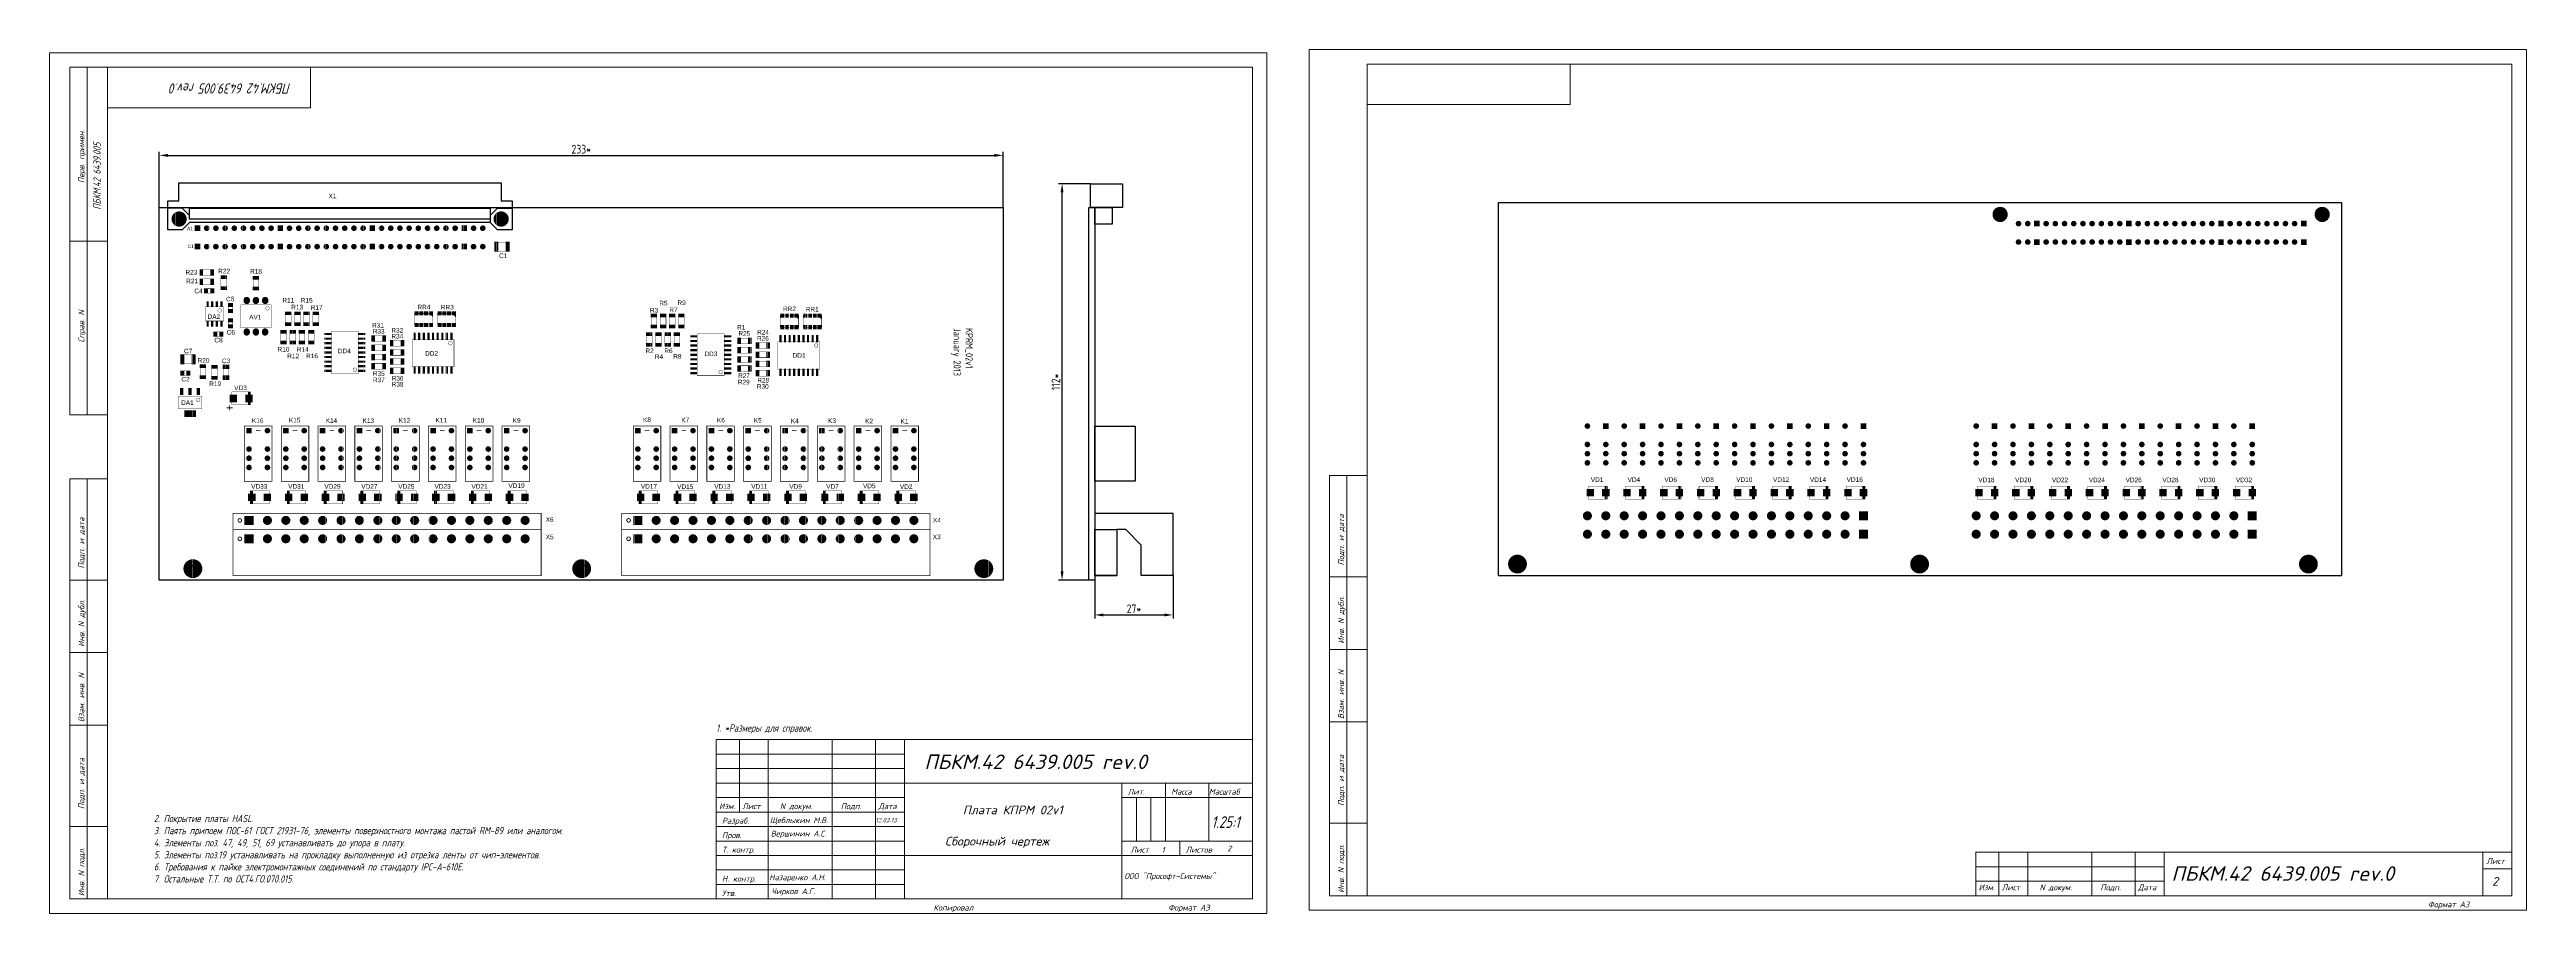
# Model space of a CAD drawing. Extents: x 25 to 880, y 8 to 306.
import ezdxf
from ezdxf.enums import TextEntityAlignment as Align

# ---------------------------------------------------------------- set-up
doc = ezdxf.new("R2010")
doc.units = 0
doc.header["$MEASUREMENT"] = 0
for name, color, linetype in [('BOARD', 7, 'Continuous'), ('BOT_SILK', 7, 'Continuous'), ('TOP', 7, 'Continuous'), ('TOP_PIN', 7, 'Continuous')]:
    doc.layers.add(name, color=color, linetype=linetype)
doc.layers.add('РАЗМЕРЫ', color=7, linetype='Continuous', lineweight=0)
doc.layers.add('РАМКА', color=7, linetype='Continuous', lineweight=0)
doc.styles.add('ADRF1', font='romans', dxfattribs={"oblique": 15})
doc.styles.add('ГОСТ 2.304', font='CS_Gost2304.shx')
doc.dimstyles.new('ГОСТ', dxfattribs={"dimscale": 0, "dimtxt": 3, "dimasz": 3, "dimexe": 1.25, "dimexo": 0, "dimtad": 1, "dimtoh": 1, "dimdec": 3, "dimtxsty": 'ГОСТ 2.304', "dimcen": 5, "dimadec": 3, "dimazin": 2, "dimtfac": 0.75, "dimtdec": 4, "dimtmove": 1, "dimatfit": 3, "dimfxl": 1, "dimtolj": 1, "dimarcsym": 0})

# ---------------------------------------------------------------- blocks, each defined once
blk = doc.blocks.new('РАМКА')
at = {"layer": 'РАМКА'}
for p, q in [((0, 297), (0, 0)), ((420, 297), (0, 297)), ((7, 172), (7, 292)), ((20, 292), (7, 292)), ((13, 172), (13, 292)), ((20, 292), (415, 292)), ((20, 5), (20, 292)), ((90, 278), (90, 292)), ((415, 292), (415, 5)), ((420, 0), (420, 297)), ((20, 278), (90, 278)), ((20, 232), (7, 232)), ((20, 172), (7, 172)), ((7, 5), (7, 150)), ((20, 150), (7, 150)), ((13, 5), (13, 150)), ((20, 115), (7, 115)), ((20, 90), (7, 90)), ((20, 65), (7, 65)), ((230, 60), (230, 5)), ((415, 60), (230, 60)), ((238, 60), (238, 35)), ((248, 60), (248, 5)), ((270, 60), (270, 5)), ((285, 60), (285, 5)), ((295, 60), (295, 5)), ((230, 55), (295, 55)), ((230, 50), (295, 50)), ((230, 45), (415, 45)), ((370, 45), (370, 5)), ((385, 45), (385, 25)), ((400, 45), (400, 25)), ((230, 40), (295, 40)), ((230, 35), (295, 35)), ((370, 40), (415, 40)), ((375, 40), (375, 25)), ((380, 40), (380, 25)), ((20, 30), (7, 30)), ((230, 30), (295, 30)), ((230, 25), (295, 25)), ((230, 20), (415, 20)), ((370, 25), (415, 25)), ((390, 25), (390, 20)), ((230, 15), (295, 15)), ((230, 10), (295, 10)), ((0, 0), (420, 0)), ((20, 5), (7, 5)), ((415, 5), (20, 5))]:
    blk.add_line(p, q, dxfattribs=at)
at = {"layer": 'РАМКА', "style": 'ADRF1', "oblique": 15}
for s, p in [('Перв. примен.', (12, 252)), ('Справ. N', (12, 197)), ('Подп. и дата', (12, 119)), ('Инв. N дубл.', (12, 92)), ('Взам. инв. N', (12, 66)), ('Подп. и дата', (12, 36)), ('Инв. N подл.', (12, 6))]:
    blk.add_text(s, height=2, rotation=90, dxfattribs=at).set_placement(p)
for s, p in [('Лит.', (372, 41)), ('Масса', (387, 41)), ('Масштаб', (400, 41)), ('Изм.', (231, 36)), ('Лист', (239, 36)), ('N докум.', (252, 36)), ('Подп.', (273, 36)), ('Дата', (286, 36)), ('Разраб.', (232, 31)), ('Пров.', (232, 26)), ('Т. контр.', (232, 21)), ('Лист', (373, 21)), ('Листов', (392, 21)), ('Н. контр.', (232, 11)), ('Утв.', (232, 6)), ('Копировал', (305, 1)), ('Формат A3', (386, 1))]:
    blk.add_text(s, height=2, dxfattribs=at).set_placement(p)
blk = doc.blocks.new('*D658')
at = {"layer": 'Defpoints', "color": 0}
for p in [(354.42, 269.48), (63.27, 251.48), (354.42, 251.48)]:
    blk.add_point(p, dxfattribs=at)
at = {"layer": 'РАЗМЕРЫ', "color": 0, "lineweight": -2}
for p, q in [((63.27, 251.48), (63.27, 270.73)), ((66.27, 269.48), (351.42, 269.48)), ((354.42, 251.48), (354.42, 270.73))]:
    blk.add_line(p, q, dxfattribs=at)
at = {"layer": 'РАЗМЕРЫ', "color": 0}
for points in [[(66.27, 269.98), (66.27, 268.98), (63.27, 269.48)], [(351.42, 268.98), (351.42, 269.98), (354.42, 269.48)]]:
    blk.add_solid(points, dxfattribs=at)
at = {"layer": 'РАЗМЕРЫ', "color": 0, "linetype": 'Continuous', "insert": (208.85, 271.61), "char_height": 3, "attachment_point": 5, "style": 'ГОСТ 2.304'}
blk.add_mtext('\\A1;233*', dxfattribs=at)
blk = doc.blocks.new('*D660')
at = {"layer": 'Defpoints', "color": 0}
for p in [(374.75, 259.71), (384.55, 259.71), (383.98, 122.9)]:
    blk.add_point(p, dxfattribs=at)
at = {"layer": 'РАЗМЕРЫ', "color": 0, "lineweight": -2}
for p, q in [((384.55, 259.71), (373.5, 259.71)), ((374.75, 125.9), (374.75, 256.71)), ((383.98, 122.9), (373.5, 122.9))]:
    blk.add_line(p, q, dxfattribs=at)
at = {"layer": 'РАЗМЕРЫ', "color": 0}
for points in [[(375.25, 256.71), (374.25, 256.71), (374.75, 259.71)], [(374.25, 125.9), (375.25, 125.9), (374.75, 122.9)]]:
    blk.add_solid(points, dxfattribs=at)
at = {"layer": 'РАЗМЕРЫ', "color": 0, "linetype": 'Continuous', "insert": (372.63, 191.3), "char_height": 3, "attachment_point": 5, "rotation": 90, "style": 'ГОСТ 2.304'}
blk.add_mtext('\\A1;112*', dxfattribs=at)
blk = doc.blocks.new('*D663')
at = {"layer": 'Defpoints', "color": 0}
for p in [(386.03, 122.9), (413.03, 124.76), (413.03, 110.9)]:
    blk.add_point(p, dxfattribs=at)
at = {"layer": 'РАЗМЕРЫ', "color": 0, "lineweight": -2}
for p, q in [((386.03, 122.9), (386.03, 109.65)), ((413.03, 124.76), (413.03, 109.65)), ((389.03, 110.9), (410.03, 110.9))]:
    blk.add_line(p, q, dxfattribs=at)
at = {"layer": 'РАЗМЕРЫ', "color": 0}
for points in [[(389.03, 111.4), (389.03, 110.4), (386.03, 110.9)], [(410.03, 110.4), (410.03, 111.4), (413.03, 110.9)]]:
    blk.add_solid(points, dxfattribs=at)
at = {"layer": 'РАЗМЕРЫ', "color": 0, "linetype": 'Continuous', "insert": (399.53, 113.02), "char_height": 3, "attachment_point": 5, "style": 'ГОСТ 2.304'}
blk.add_mtext('\\A1;27*', dxfattribs=at)

msp = doc.modelspace()

# ---------------------------------------------------------------- linework, layer by layer
at = {"layer": 'BOARD', "linetype": 'Continuous'}
for points in [[(384.55, 259.71), (395.55, 259.71), (395.55, 251.49), (384.55, 251.49)], [(386.05, 251.49), (392.05, 251.49), (392.05, 245.74), (386.05, 245.74)]]:
    msp.add_lwpolyline(points, close=True, dxfattribs=at)
at = {"layer": 'BOARD'}
msp.add_lwpolyline([(63.27, 251.48), (354.42, 251.48), (354.42, 122.9), (63.27, 122.9)], close=True, dxfattribs=at)
at = {"layer": 'BOT_SILK'}
msp.add_lwpolyline([(816.35, 253.07), (525.2, 253.07), (525.2, 124.48), (816.35, 124.48)], close=True, dxfattribs=at)
at = {"layer": 'BOT_SILK', "const_width": 0.25}
for points in [[(700.9, 249.1, -1), (695.9, 249.1, -1)], [(812.02, 249.1, -1), (807.02, 249.1, -1)], [(705.59, 245.93, -1), (703.91, 245.93, -1)], [(705.59, 239.58, -1), (703.91, 239.58, -1)], [(708.77, 245.93, -1), (707.08, 245.93, -1)], [(708.77, 239.58, -1), (707.08, 239.58, -1)], [(715.12, 245.93, -1), (713.43, 245.93, -1)], [(715.12, 239.58, -1), (713.43, 239.58, -1)], [(718.29, 245.93, -1), (716.61, 245.93, -1)], [(718.29, 239.58, -1), (716.61, 239.58, -1)], [(721.47, 245.93, -1), (719.78, 245.93, -1)], [(721.47, 239.58, -1), (719.78, 239.58, -1)], [(724.64, 245.93, -1), (722.96, 245.93, -1)], [(724.64, 239.58, -1), (722.96, 239.58, -1)], [(727.82, 245.93, -1), (726.13, 245.93, -1)], [(727.82, 239.58, -1), (726.13, 239.58, -1)], [(730.99, 245.93, -1), (729.31, 245.93, -1)], [(730.99, 239.58, -1), (729.31, 239.58, -1)], [(734.17, 245.93, -1), (732.48, 245.93, -1)], [(734.17, 239.58, -1), (732.48, 239.58, -1)], [(737.34, 245.93, -1), (735.66, 245.93, -1)], [(737.34, 239.58, -1), (735.66, 239.58, -1)], [(740.52, 245.93, -1), (738.83, 245.93, -1)], [(740.52, 239.58, -1), (738.83, 239.58, -1)], [(746.87, 245.93, -1), (745.18, 245.93, -1)], [(746.87, 239.58, -1), (745.18, 239.58, -1)], [(750.04, 245.93, -1), (748.36, 245.93, -1)], [(750.04, 239.58, -1), (748.36, 239.58, -1)], [(753.22, 245.93, -1), (751.53, 245.93, -1)], [(753.22, 239.58, -1), (751.53, 239.58, -1)], [(756.39, 245.93, -1), (754.71, 245.93, -1)], [(756.39, 239.58, -1), (754.71, 239.58, -1)], [(759.57, 245.93, -1), (757.88, 245.93, -1)], [(759.57, 239.58, -1), (757.88, 239.58, -1)], [(762.74, 245.93, -1), (761.06, 245.93, -1)], [(762.74, 239.58, -1), (761.06, 239.58, -1)], [(765.92, 245.93, -1), (764.23, 245.93, -1)], [(765.92, 239.58, -1), (764.23, 239.58, -1)], [(769.09, 245.93, -1), (767.41, 245.93, -1)], [(769.09, 239.58, -1), (767.41, 239.58, -1)], [(772.27, 245.93, -1), (770.58, 245.93, -1)], [(772.27, 239.58, -1), (770.58, 239.58, -1)], [(778.62, 245.93, -1), (776.93, 245.93, -1)], [(778.62, 239.58, -1), (776.93, 239.58, -1)], [(781.79, 245.93, -1), (780.11, 245.93, -1)], [(781.79, 239.58, -1), (780.11, 239.58, -1)], [(784.97, 245.93, -1), (783.28, 245.93, -1)], [(784.97, 239.58, -1), (783.28, 239.58, -1)], [(788.14, 245.93, -1), (786.46, 245.93, -1)], [(788.14, 239.58, -1), (786.46, 239.58, -1)], [(791.32, 245.93, -1), (789.63, 245.93, -1)], [(791.32, 239.58, -1), (789.63, 239.58, -1)], [(794.49, 245.93, -1), (792.81, 245.93, -1)], [(794.49, 239.58, -1), (792.81, 239.58, -1)], [(797.67, 245.93, -1), (795.98, 245.93, -1)], [(797.67, 239.58, -1), (795.98, 239.58, -1)], [(800.84, 245.93, -1), (799.16, 245.93, -1)], [(800.84, 239.58, -1), (799.16, 239.58, -1)], [(556.84, 176.08, -1), (555.16, 176.08, -1)], [(569.54, 176.08, -1), (567.86, 176.08, -1)], [(582.24, 176.08, -1), (580.56, 176.08, -1)], [(594.94, 176.08, -1), (593.26, 176.08, -1)], [(607.64, 176.08, -1), (605.96, 176.08, -1)], [(620.34, 176.08, -1), (618.66, 176.08, -1)], [(633.04, 176.08, -1), (631.36, 176.08, -1)], [(645.74, 176.08, -1), (644.06, 176.08, -1)], [(690.99, 176.08, -1), (689.3, 176.08, -1)], [(703.69, 176.08, -1), (702, 176.08, -1)], [(716.39, 176.08, -1), (714.7, 176.08, -1)], [(729.09, 176.08, -1), (727.4, 176.08, -1)], [(741.79, 176.08, -1), (740.1, 176.08, -1)], [(754.49, 176.08, -1), (752.8, 176.08, -1)], [(767.19, 176.08, -1), (765.5, 176.08, -1)], [(779.89, 176.08, -1), (778.2, 176.08, -1)], [(556.84, 169.73, -1), (555.16, 169.73, -1)], [(556.84, 166.55, -1), (555.16, 166.55, -1)], [(556.84, 163.38, -1), (555.16, 163.38, -1)], [(563.19, 169.73, -1), (561.51, 169.73, -1)], [(563.19, 166.55, -1), (561.51, 166.55, -1)], [(563.19, 163.38, -1), (561.51, 163.38, -1)], [(569.54, 169.73, -1), (567.86, 169.73, -1)], [(569.54, 166.55, -1), (567.86, 166.55, -1)], [(569.54, 163.38, -1), (567.86, 163.38, -1)], [(575.89, 169.73, -1), (574.21, 169.73, -1)], [(575.89, 166.55, -1), (574.21, 166.55, -1)], [(575.89, 163.38, -1), (574.21, 163.38, -1)], [(582.24, 169.73, -1), (580.56, 169.73, -1)], [(582.24, 166.55, -1), (580.56, 166.55, -1)], [(582.24, 163.38, -1), (580.56, 163.38, -1)], [(588.59, 169.73, -1), (586.91, 169.73, -1)], [(588.59, 166.55, -1), (586.91, 166.55, -1)], [(588.59, 163.38, -1), (586.91, 163.38, -1)], [(594.94, 169.73, -1), (593.26, 169.73, -1)], [(594.94, 166.55, -1), (593.26, 166.55, -1)], [(594.94, 163.38, -1), (593.26, 163.38, -1)], [(601.29, 169.73, -1), (599.61, 169.73, -1)], [(601.29, 166.55, -1), (599.61, 166.55, -1)], [(601.29, 163.38, -1), (599.61, 163.38, -1)], [(607.64, 169.73, -1), (605.96, 169.73, -1)], [(607.64, 166.55, -1), (605.96, 166.55, -1)], [(607.64, 163.38, -1), (605.96, 163.38, -1)], [(613.99, 169.73, -1), (612.31, 169.73, -1)], [(613.99, 166.55, -1), (612.31, 166.55, -1)], [(613.99, 163.38, -1), (612.31, 163.38, -1)], [(620.34, 169.73, -1), (618.66, 169.73, -1)], [(620.34, 166.55, -1), (618.66, 166.55, -1)], [(620.34, 163.38, -1), (618.66, 163.38, -1)], [(626.69, 169.73, -1), (625.01, 169.73, -1)], [(626.69, 166.55, -1), (625.01, 166.55, -1)], [(626.69, 163.38, -1), (625.01, 163.38, -1)], [(633.04, 169.73, -1), (631.36, 169.73, -1)], [(633.04, 166.55, -1), (631.36, 166.55, -1)], [(633.04, 163.38, -1), (631.36, 163.38, -1)], [(639.39, 169.73, -1), (637.71, 169.73, -1)], [(639.39, 166.55, -1), (637.71, 166.55, -1)], [(639.39, 163.38, -1), (637.71, 163.38, -1)], [(645.74, 169.73, -1), (644.06, 169.73, -1)], [(645.74, 166.55, -1), (644.06, 166.55, -1)], [(645.74, 163.38, -1), (644.06, 163.38, -1)], [(652.09, 169.73, -1), (650.41, 169.73, -1)], [(652.09, 166.55, -1), (650.41, 166.55, -1)], [(652.09, 163.38, -1), (650.41, 163.38, -1)], [(690.99, 169.73, -1), (689.3, 169.73, -1)], [(690.99, 166.55, -1), (689.3, 166.55, -1)], [(690.99, 163.38, -1), (689.3, 163.38, -1)], [(697.34, 169.73, -1), (695.65, 169.73, -1)], [(697.34, 166.55, -1), (695.65, 166.55, -1)], [(697.34, 163.38, -1), (695.65, 163.38, -1)], [(703.69, 169.73, -1), (702, 169.73, -1)], [(703.69, 166.55, -1), (702, 166.55, -1)], [(703.69, 163.38, -1), (702, 163.38, -1)], [(710.04, 169.73, -1), (708.35, 169.73, -1)], [(710.04, 166.55, -1), (708.35, 166.55, -1)], [(710.04, 163.38, -1), (708.35, 163.38, -1)], [(716.39, 169.73, -1), (714.7, 169.73, -1)], [(716.39, 166.55, -1), (714.7, 166.55, -1)], [(716.39, 163.38, -1), (714.7, 163.38, -1)], [(722.74, 169.73, -1), (721.05, 169.73, -1)], [(722.74, 166.55, -1), (721.05, 166.55, -1)], [(722.74, 163.38, -1), (721.05, 163.38, -1)], [(729.09, 169.73, -1), (727.4, 169.73, -1)], [(729.09, 166.55, -1), (727.4, 166.55, -1)], [(729.09, 163.38, -1), (727.4, 163.38, -1)], [(735.44, 169.73, -1), (733.75, 169.73, -1)], [(735.44, 166.55, -1), (733.75, 166.55, -1)], [(735.44, 163.38, -1), (733.75, 163.38, -1)], [(741.79, 169.73, -1), (740.1, 169.73, -1)], [(741.79, 166.55, -1), (740.1, 166.55, -1)], [(741.79, 163.38, -1), (740.1, 163.38, -1)], [(748.14, 169.73, -1), (746.45, 169.73, -1)], [(748.14, 166.55, -1), (746.45, 166.55, -1)], [(748.14, 163.38, -1), (746.45, 163.38, -1)], [(754.49, 169.73, -1), (752.8, 169.73, -1)], [(754.49, 166.55, -1), (752.8, 166.55, -1)], [(754.49, 163.38, -1), (752.8, 163.38, -1)], [(760.84, 169.73, -1), (759.15, 169.73, -1)], [(760.84, 166.55, -1), (759.15, 166.55, -1)], [(760.84, 163.38, -1), (759.15, 163.38, -1)], [(767.19, 169.73, -1), (765.5, 169.73, -1)], [(767.19, 166.55, -1), (765.5, 166.55, -1)], [(767.19, 163.38, -1), (765.5, 163.38, -1)], [(773.54, 169.73, -1), (771.85, 169.73, -1)], [(773.54, 166.55, -1), (771.85, 166.55, -1)], [(773.54, 163.38, -1), (771.85, 163.38, -1)], [(779.89, 169.73, -1), (778.2, 169.73, -1)], [(779.89, 166.55, -1), (778.2, 166.55, -1)], [(779.89, 163.38, -1), (778.2, 163.38, -1)], [(786.24, 169.73, -1), (784.55, 169.73, -1)], [(786.24, 166.55, -1), (784.55, 166.55, -1)], [(786.24, 163.38, -1), (784.55, 163.38, -1)], [(557.44, 145.12, -1), (554.56, 145.12, -1)], [(563.79, 145.12, -1), (560.91, 145.12, -1)], [(570.14, 145.12, -1), (567.26, 145.12, -1)], [(576.49, 145.12, -1), (573.61, 145.12, -1)], [(582.84, 145.12, -1), (579.96, 145.12, -1)], [(589.19, 145.12, -1), (586.31, 145.12, -1)], [(595.54, 145.12, -1), (592.66, 145.12, -1)], [(601.89, 145.12, -1), (599.01, 145.12, -1)], [(608.24, 145.12, -1), (605.36, 145.12, -1)], [(614.59, 145.12, -1), (611.71, 145.12, -1)], [(620.94, 145.12, -1), (618.06, 145.12, -1)], [(627.29, 145.12, -1), (624.41, 145.12, -1)], [(633.64, 145.12, -1), (630.76, 145.12, -1)], [(639.99, 145.12, -1), (637.11, 145.12, -1)], [(646.34, 145.12, -1), (643.46, 145.12, -1)], [(691.58, 145.12, -1), (688.71, 145.12, -1)], [(697.93, 145.12, -1), (695.06, 145.12, -1)], [(704.28, 145.12, -1), (701.41, 145.12, -1)], [(710.63, 145.12, -1), (707.76, 145.12, -1)], [(716.98, 145.12, -1), (714.11, 145.12, -1)], [(723.33, 145.12, -1), (720.46, 145.12, -1)], [(729.68, 145.12, -1), (726.81, 145.12, -1)], [(736.03, 145.12, -1), (733.16, 145.12, -1)], [(742.38, 145.12, -1), (739.51, 145.12, -1)], [(748.73, 145.12, -1), (745.86, 145.12, -1)], [(755.08, 145.12, -1), (752.21, 145.12, -1)], [(761.43, 145.12, -1), (758.56, 145.12, -1)], [(767.78, 145.12, -1), (764.91, 145.12, -1)], [(774.13, 145.12, -1), (771.26, 145.12, -1)], [(780.48, 145.12, -1), (777.61, 145.12, -1)], [(557.44, 138.77, -1), (554.56, 138.77, -1)], [(563.79, 138.77, -1), (560.91, 138.77, -1)], [(570.14, 138.77, -1), (567.26, 138.77, -1)], [(576.49, 138.77, -1), (573.61, 138.77, -1)], [(582.84, 138.77, -1), (579.96, 138.77, -1)], [(589.19, 138.77, -1), (586.31, 138.77, -1)], [(595.54, 138.77, -1), (592.66, 138.77, -1)], [(601.89, 138.77, -1), (599.01, 138.77, -1)], [(608.24, 138.77, -1), (605.36, 138.77, -1)], [(614.59, 138.77, -1), (611.71, 138.77, -1)], [(620.94, 138.77, -1), (618.06, 138.77, -1)], [(627.29, 138.77, -1), (624.41, 138.77, -1)], [(633.64, 138.77, -1), (630.76, 138.77, -1)], [(639.99, 138.77, -1), (637.11, 138.77, -1)], [(646.34, 138.77, -1), (643.46, 138.77, -1)], [(691.58, 138.77, -1), (688.71, 138.77, -1)], [(697.93, 138.77, -1), (695.06, 138.77, -1)], [(704.28, 138.77, -1), (701.41, 138.77, -1)], [(710.63, 138.77, -1), (707.76, 138.77, -1)], [(716.98, 138.77, -1), (714.11, 138.77, -1)], [(723.33, 138.77, -1), (720.46, 138.77, -1)], [(729.68, 138.77, -1), (726.81, 138.77, -1)], [(736.03, 138.77, -1), (733.16, 138.77, -1)], [(742.38, 138.77, -1), (739.51, 138.77, -1)], [(748.73, 138.77, -1), (745.86, 138.77, -1)], [(755.08, 138.77, -1), (752.21, 138.77, -1)], [(761.43, 138.77, -1), (758.56, 138.77, -1)], [(767.78, 138.77, -1), (764.91, 138.77, -1)], [(774.13, 138.77, -1), (771.26, 138.77, -1)], [(780.48, 138.77, -1), (777.61, 138.77, -1)], [(535, 128.45, -1), (528.75, 128.45, -1)], [(673.74, 128.45, -1), (667.49, 128.45, -1)], [(807.89, 128.45, -1), (801.64, 128.45, -1)]]:
    msp.add_lwpolyline(points, format="xyb", close=True, dxfattribs=at)
at = {"layer": 'BOT_SILK'}
for points, const_width in [([(695.94, 249.57), (695.94, 248.63)], 0.25), ([(696.19, 250.28), (696.19, 247.93)], 0.25), ([(696.44, 250.66), (696.44, 247.55)], 0.25), ([(696.69, 250.93), (696.69, 247.28)], 0.25), ([(696.94, 251.14), (696.94, 247.07)], 0.25), ([(697.19, 251.29), (697.19, 246.91)], 0.25), ([(697.44, 251.41), (697.44, 246.79)], 0.25), ([(697.69, 251.5), (697.69, 246.71)], 0.25), ([(697.94, 251.56), (697.94, 246.65)], 0.25), ([(698.19, 251.59), (698.19, 246.61)], 0.25), ([(698.44, 251.6), (698.44, 246.6)], 0.25), ([(698.69, 251.59), (698.69, 246.62)], 0.25), ([(698.94, 251.54), (698.94, 246.66)], 0.25), ([(699.19, 251.47), (699.19, 246.73)], 0.25), ([(699.44, 251.37), (699.44, 246.83)], 0.25), ([(699.69, 251.24), (699.69, 246.97)], 0.25), ([(699.94, 251.07), (699.94, 247.14)], 0.25), ([(700.19, 250.84), (700.19, 247.36)], 0.25), ([(700.44, 250.54), (700.44, 247.67)], 0.25), ([(700.69, 250.09), (700.69, 248.11)], 0.25), ([(807.19, 250.01), (807.19, 248.2)], 0.25), ([(807.44, 250.49), (807.44, 247.72)], 0.25), ([(807.69, 250.81), (807.69, 247.4)], 0.25), ([(807.94, 251.04), (807.94, 247.17)], 0.25), ([(808.19, 251.22), (808.19, 246.99)], 0.25), ([(808.44, 251.36), (808.44, 246.85)], 0.25), ([(808.69, 251.46), (808.69, 246.75)], 0.25), ([(808.94, 251.53), (808.94, 246.67)], 0.25), ([(809.19, 251.58), (809.19, 246.63)], 0.25), ([(809.44, 251.6), (809.44, 246.61)], 0.25), ([(809.69, 251.6), (809.69, 246.61)], 0.25), ([(809.94, 251.57), (809.94, 246.64)], 0.25), ([(810.19, 251.51), (810.19, 246.7)], 0.25), ([(810.44, 251.43), (810.44, 246.78)], 0.25), ([(810.69, 251.31), (810.69, 246.89)], 0.25), ([(810.94, 251.16), (810.94, 247.05)], 0.25), ([(811.19, 250.96), (811.19, 247.24)], 0.25), ([(811.44, 250.7), (811.44, 247.5)], 0.25), ([(811.69, 250.34), (811.69, 247.86)], 0.25), ([(811.94, 249.73), (811.94, 248.48)], 0.25), ([(703.94, 246.18), (703.94, 245.68)], 0.25), ([(703.94, 239.83), (703.94, 239.33)], 0.25), ([(704.19, 246.56), (704.19, 245.29)], 0.25), ([(704.19, 240.21), (704.19, 238.94)], 0.25), ([(704.44, 246.71), (704.44, 245.14)], 0.25), ([(704.44, 240.36), (704.44, 238.79)], 0.25), ([(704.69, 246.77), (704.69, 245.09)], 0.25), ([(704.69, 240.42), (704.69, 238.74)], 0.25), ([(704.94, 246.75), (704.94, 245.11)], 0.25), ([(704.94, 240.4), (704.94, 238.76)], 0.25), ([(705.19, 246.64), (705.19, 245.21)], 0.25), ([(705.19, 240.29), (705.19, 238.86)], 0.25), ([(705.44, 246.41), (705.44, 245.45)], 0.25), ([(705.44, 240.06), (705.44, 239.1)], 0.25), ([(707.19, 246.35), (707.19, 245.51)], 0.25), ([(707.19, 240), (707.19, 239.16)], 0.25), ([(707.44, 246.62), (707.44, 245.23)], 0.25), ([(707.44, 240.27), (707.44, 238.88)], 0.25), ([(707.69, 246.74), (707.69, 245.12)], 0.25), ([(707.69, 240.39), (707.69, 238.77)], 0.25), ([(707.94, 246.77), (707.94, 245.09)], 0.25), ([(707.94, 240.42), (707.94, 238.74)], 0.25), ([(708.19, 246.73), (708.19, 245.13)], 0.25), ([(708.19, 240.38), (708.19, 238.78)], 0.25), ([(708.44, 246.59), (708.44, 245.26)], 0.25), ([(708.44, 240.24), (708.44, 238.91)], 0.25), ([(708.69, 246.27), (708.69, 245.58)], 0.25), ([(708.69, 239.92), (708.69, 239.23)], 0.25), ([(710.44, 246.77), (710.44, 245.08)], 0.25), ([(710.44, 240.42), (710.44, 238.73)], 0.25), ([(710.69, 246.77), (710.69, 245.08)], 0.25), ([(710.69, 240.42), (710.69, 238.73)], 0.25), ([(710.94, 246.77), (710.94, 245.08)], 0.25), ([(710.94, 240.42), (710.94, 238.73)], 0.25), ([(711.19, 246.77), (711.19, 245.08)], 0.25), ([(711.19, 240.42), (711.19, 238.73)], 0.25), ([(711.44, 246.77), (711.44, 245.08)], 0.25), ([(711.44, 240.42), (711.44, 238.73)], 0.25), ([(711.69, 246.77), (711.69, 245.08)], 0.25), ([(711.69, 240.42), (711.69, 238.73)], 0.25), ([(713.44, 246.08), (713.44, 245.78)], 0.25), ([(713.44, 239.73), (713.44, 239.43)], 0.25), ([(713.69, 246.54), (713.69, 245.32)], 0.25), ([(713.69, 240.19), (713.69, 238.97)], 0.25), ([(713.94, 246.7), (713.94, 245.15)], 0.25), ([(713.94, 240.35), (713.94, 238.8)], 0.25), ([(714.19, 246.77), (714.19, 245.09)], 0.25), ([(714.19, 240.42), (714.19, 238.74)], 0.25), ([(714.44, 246.75), (714.44, 245.1)], 0.25), ([(714.44, 240.4), (714.44, 238.75)], 0.25), ([(714.69, 246.66), (714.69, 245.2)], 0.25), ([(714.69, 240.31), (714.69, 238.85)], 0.25), ([(714.94, 246.44), (714.94, 245.42)], 0.25), ([(714.94, 240.09), (714.94, 239.07)], 0.25), ([(716.69, 246.3), (716.69, 245.55)], 0.25), ([(716.69, 239.95), (716.69, 239.2)], 0.25), ([(716.94, 246.6), (716.94, 245.25)], 0.25), ([(716.94, 240.25), (716.94, 238.9)], 0.25), ([(717.19, 246.73), (717.19, 245.12)], 0.25), ([(717.19, 240.38), (717.19, 238.77)], 0.25), ([(717.44, 246.77), (717.44, 245.09)], 0.25), ([(717.44, 240.42), (717.44, 238.74)], 0.25), ([(717.69, 246.73), (717.69, 245.12)], 0.25), ([(717.69, 240.38), (717.69, 238.77)], 0.25), ([(717.94, 246.61), (717.94, 245.25)], 0.25), ([(717.94, 240.26), (717.94, 238.9)], 0.25), ([(718.19, 246.32), (718.19, 245.53)], 0.25), ([(718.19, 239.97), (718.19, 239.18)], 0.25), ([(719.94, 246.43), (719.94, 245.43)], 0.25), ([(719.94, 240.08), (719.94, 239.08)], 0.25), ([(720.19, 246.65), (720.19, 245.2)], 0.25), ([(720.19, 240.3), (720.19, 238.85)], 0.25), ([(720.44, 246.75), (720.44, 245.1)], 0.25), ([(720.44, 240.4), (720.44, 238.75)], 0.25), ([(720.69, 246.77), (720.69, 245.09)], 0.25), ([(720.69, 240.42), (720.69, 238.74)], 0.25), ([(720.94, 246.71), (720.94, 245.15)], 0.25), ([(720.94, 240.36), (720.94, 238.8)], 0.25), ([(721.19, 246.55), (721.19, 245.31)], 0.25), ([(721.19, 240.2), (721.19, 238.96)], 0.25), ([(721.44, 246.13), (721.44, 245.73)], 0.25), ([(721.44, 239.78), (721.44, 239.38)], 0.25), ([(723.19, 246.52), (723.19, 245.34)], 0.25), ([(723.19, 240.17), (723.19, 238.99)], 0.25), ([(723.44, 246.69), (723.44, 245.16)], 0.25), ([(723.44, 240.34), (723.44, 238.81)], 0.25), ([(723.69, 246.76), (723.69, 245.09)], 0.25), ([(723.69, 240.41), (723.69, 238.74)], 0.25), ([(723.94, 246.76), (723.94, 245.1)], 0.25), ([(723.94, 240.41), (723.94, 238.75)], 0.25), ([(724.19, 246.67), (724.19, 245.18)], 0.25), ([(724.19, 240.32), (724.19, 238.83)], 0.25), ([(724.44, 246.47), (724.44, 245.38)], 0.25), ([(724.44, 240.12), (724.44, 239.03)], 0.25), ([(726.19, 246.25), (726.19, 245.61)], 0.25), ([(726.19, 239.9), (726.19, 239.26)], 0.25), ([(726.44, 246.58), (726.44, 245.27)], 0.25), ([(726.44, 240.23), (726.44, 238.92)], 0.25), ([(726.69, 246.72), (726.69, 245.13)], 0.25), ([(726.69, 240.37), (726.69, 238.78)], 0.25), ([(726.94, 246.77), (726.94, 245.09)], 0.25), ([(726.94, 240.42), (726.94, 238.74)], 0.25), ([(727.19, 246.74), (727.19, 245.11)], 0.25), ([(727.19, 240.39), (727.19, 238.76)], 0.25), ([(727.44, 246.63), (727.44, 245.23)], 0.25), ([(727.44, 240.28), (727.44, 238.88)], 0.25), ([(727.69, 246.37), (727.69, 245.49)], 0.25), ([(727.69, 240.02), (727.69, 239.14)], 0.25), ([(729.44, 246.39), (729.44, 245.47)], 0.25), ([(729.44, 240.04), (729.44, 239.12)], 0.25), ([(729.69, 246.64), (729.69, 245.22)], 0.25), ([(729.69, 240.29), (729.69, 238.87)], 0.25), ([(729.94, 246.75), (729.94, 245.11)], 0.25), ([(729.94, 240.4), (729.94, 238.76)], 0.25), ([(730.19, 246.77), (730.19, 245.09)], 0.25), ([(730.19, 240.42), (730.19, 238.74)], 0.25), ([(730.44, 246.72), (730.44, 245.14)], 0.25), ([(730.44, 240.37), (730.44, 238.79)], 0.25), ([(730.69, 246.57), (730.69, 245.28)], 0.25), ([(730.69, 240.22), (730.69, 238.93)], 0.25), ([(730.94, 246.21), (730.94, 245.65)], 0.25), ([(730.94, 239.86), (730.94, 239.3)], 0.25), ([(732.69, 246.49), (732.69, 245.37)], 0.25), ([(732.69, 240.14), (732.69, 239.02)], 0.25), ([(732.94, 246.68), (732.94, 245.18)], 0.25), ([(732.94, 240.33), (732.94, 238.83)], 0.25), ([(733.19, 246.76), (733.19, 245.1)], 0.25), ([(733.19, 240.41), (733.19, 238.75)], 0.25), ([(733.44, 246.76), (733.44, 245.09)], 0.25), ([(733.44, 240.41), (733.44, 238.74)], 0.25), ([(733.69, 246.69), (733.69, 245.17)], 0.25), ([(733.69, 240.34), (733.69, 238.82)], 0.25), ([(733.94, 246.5), (733.94, 245.36)], 0.25), ([(733.94, 240.15), (733.94, 239.01)], 0.25), ([(735.69, 246.18), (735.69, 245.68)], 0.25), ([(735.69, 239.83), (735.69, 239.33)], 0.25), ([(735.94, 246.56), (735.94, 245.29)], 0.25), ([(735.94, 240.21), (735.94, 238.94)], 0.25), ([(736.19, 246.71), (736.19, 245.14)], 0.25), ([(736.19, 240.36), (736.19, 238.79)], 0.25), ([(736.44, 246.77), (736.44, 245.09)], 0.25), ([(736.44, 240.42), (736.44, 238.74)], 0.25), ([(736.69, 246.75), (736.69, 245.11)], 0.25), ([(736.69, 240.4), (736.69, 238.76)], 0.25), ([(736.94, 246.64), (736.94, 245.21)], 0.25), ([(736.94, 240.29), (736.94, 238.86)], 0.25), ([(737.19, 246.41), (737.19, 245.45)], 0.25), ([(737.19, 240.06), (737.19, 239.1)], 0.25), ([(738.94, 246.35), (738.94, 245.51)], 0.25), ([(738.94, 240), (738.94, 239.16)], 0.25), ([(739.19, 246.62), (739.19, 245.23)], 0.25), ([(739.19, 240.27), (739.19, 238.88)], 0.25), ([(739.44, 246.74), (739.44, 245.12)], 0.25), ([(739.44, 240.39), (739.44, 238.77)], 0.25), ([(739.69, 246.77), (739.69, 245.09)], 0.25), ([(739.69, 240.42), (739.69, 238.74)], 0.25), ([(739.94, 246.73), (739.94, 245.13)], 0.25), ([(739.94, 240.38), (739.94, 238.78)], 0.25), ([(740.19, 246.59), (740.19, 245.26)], 0.25), ([(740.19, 240.24), (740.19, 238.91)], 0.25), ([(740.44, 246.27), (740.44, 245.58)], 0.25), ([(740.44, 239.92), (740.44, 239.23)], 0.25), ([(742.19, 246.77), (742.19, 245.08)], 0.25), ([(742.19, 240.42), (742.19, 238.73)], 0.25), ([(742.44, 246.77), (742.44, 245.08)], 0.25), ([(742.44, 240.42), (742.44, 238.73)], 0.25), ([(742.69, 246.77), (742.69, 245.08)], 0.25), ([(742.69, 240.42), (742.69, 238.73)], 0.25), ([(742.94, 246.77), (742.94, 245.08)], 0.25), ([(742.94, 240.42), (742.94, 238.73)], 0.25), ([(743.19, 246.77), (743.19, 245.08)], 0.25), ([(743.19, 240.42), (743.19, 238.73)], 0.25), ([(743.44, 246.77), (743.44, 245.08)], 0.25), ([(743.44, 240.42), (743.44, 238.73)], 0.25), ([(745.19, 246.08), (745.19, 245.78)], 0.25), ([(745.19, 239.73), (745.19, 239.43)], 0.25), ([(745.44, 246.54), (745.44, 245.32)], 0.25), ([(745.44, 240.19), (745.44, 238.97)], 0.25), ([(745.69, 246.7), (745.69, 245.15)], 0.25), ([(745.69, 240.35), (745.69, 238.8)], 0.25), ([(745.94, 246.77), (745.94, 245.09)], 0.25), ([(745.94, 240.42), (745.94, 238.74)], 0.25), ([(746.19, 246.75), (746.19, 245.1)], 0.25), ([(746.19, 240.4), (746.19, 238.75)], 0.25), ([(746.44, 246.66), (746.44, 245.2)], 0.25), ([(746.44, 240.31), (746.44, 238.85)], 0.25), ([(746.69, 246.44), (746.69, 245.42)], 0.25), ([(746.69, 240.09), (746.69, 239.07)], 0.25), ([(748.44, 246.3), (748.44, 245.55)], 0.25), ([(748.44, 239.95), (748.44, 239.2)], 0.25), ([(748.69, 246.6), (748.69, 245.25)], 0.25), ([(748.69, 240.25), (748.69, 238.9)], 0.25), ([(748.94, 246.73), (748.94, 245.12)], 0.25), ([(748.94, 240.38), (748.94, 238.77)], 0.25), ([(749.19, 246.77), (749.19, 245.09)], 0.25), ([(749.19, 240.42), (749.19, 238.74)], 0.25), ([(749.44, 246.73), (749.44, 245.12)], 0.25), ([(749.44, 240.38), (749.44, 238.77)], 0.25), ([(749.69, 246.61), (749.69, 245.25)], 0.25), ([(749.69, 240.26), (749.69, 238.9)], 0.25), ([(749.94, 246.32), (749.94, 245.53)], 0.25), ([(749.94, 239.97), (749.94, 239.18)], 0.25), ([(751.69, 246.43), (751.69, 245.43)], 0.25), ([(751.69, 240.08), (751.69, 239.08)], 0.25), ([(751.94, 246.65), (751.94, 245.2)], 0.25), ([(751.94, 240.3), (751.94, 238.85)], 0.25), ([(752.19, 246.75), (752.19, 245.1)], 0.25), ([(752.19, 240.4), (752.19, 238.75)], 0.25), ([(752.44, 246.77), (752.44, 245.09)], 0.25), ([(752.44, 240.42), (752.44, 238.74)], 0.25), ([(752.69, 246.71), (752.69, 245.15)], 0.25), ([(752.69, 240.36), (752.69, 238.8)], 0.25), ([(752.94, 246.55), (752.94, 245.31)], 0.25), ([(752.94, 240.2), (752.94, 238.96)], 0.25), ([(753.19, 246.13), (753.19, 245.73)], 0.25), ([(753.19, 239.78), (753.19, 239.38)], 0.25), ([(754.94, 246.52), (754.94, 245.34)], 0.25), ([(754.94, 240.17), (754.94, 238.99)], 0.25), ([(755.19, 246.69), (755.19, 245.16)], 0.25), ([(755.19, 240.34), (755.19, 238.81)], 0.25), ([(755.44, 246.76), (755.44, 245.09)], 0.25), ([(755.44, 240.41), (755.44, 238.74)], 0.25), ([(755.69, 246.76), (755.69, 245.1)], 0.25), ([(755.69, 240.41), (755.69, 238.75)], 0.25), ([(755.94, 246.67), (755.94, 245.18)], 0.25), ([(755.94, 240.32), (755.94, 238.83)], 0.25), ([(756.19, 246.47), (756.19, 245.38)], 0.25), ([(756.19, 240.12), (756.19, 239.03)], 0.25), ([(757.94, 246.25), (757.94, 245.61)], 0.25), ([(757.94, 239.9), (757.94, 239.26)], 0.25), ([(758.19, 246.58), (758.19, 245.27)], 0.25), ([(758.19, 240.23), (758.19, 238.92)], 0.25), ([(758.44, 246.72), (758.44, 245.13)], 0.25), ([(758.44, 240.37), (758.44, 238.78)], 0.25), ([(758.69, 246.77), (758.69, 245.09)], 0.25), ([(758.69, 240.42), (758.69, 238.74)], 0.25), ([(758.94, 246.74), (758.94, 245.11)], 0.25), ([(758.94, 240.39), (758.94, 238.76)], 0.25), ([(759.19, 246.63), (759.19, 245.23)], 0.25), ([(759.19, 240.28), (759.19, 238.88)], 0.25), ([(759.44, 246.37), (759.44, 245.49)], 0.25), ([(759.44, 240.02), (759.44, 239.14)], 0.25), ([(761.19, 246.39), (761.19, 245.47)], 0.25), ([(761.19, 240.04), (761.19, 239.12)], 0.25), ([(761.44, 246.64), (761.44, 245.22)], 0.25), ([(761.44, 240.29), (761.44, 238.87)], 0.25), ([(761.69, 246.75), (761.69, 245.11)], 0.25), ([(761.69, 240.4), (761.69, 238.76)], 0.25), ([(761.94, 246.77), (761.94, 245.09)], 0.25), ([(761.94, 240.42), (761.94, 238.74)], 0.25), ([(762.19, 246.72), (762.19, 245.14)], 0.25), ([(762.19, 240.37), (762.19, 238.79)], 0.25), ([(762.44, 246.57), (762.44, 245.28)], 0.25), ([(762.44, 240.22), (762.44, 238.93)], 0.25), ([(762.69, 246.21), (762.69, 245.65)], 0.25), ([(762.69, 239.86), (762.69, 239.3)], 0.25), ([(764.44, 246.49), (764.44, 245.37)], 0.25), ([(764.44, 240.14), (764.44, 239.02)], 0.25), ([(764.69, 246.68), (764.69, 245.18)], 0.25), ([(764.69, 240.33), (764.69, 238.83)], 0.25), ([(764.94, 246.76), (764.94, 245.1)], 0.25), ([(764.94, 240.41), (764.94, 238.75)], 0.25), ([(765.19, 246.76), (765.19, 245.09)], 0.25), ([(765.19, 240.41), (765.19, 238.74)], 0.25), ([(765.44, 246.69), (765.44, 245.17)], 0.25), ([(765.44, 240.34), (765.44, 238.82)], 0.25), ([(765.69, 246.5), (765.69, 245.36)], 0.25), ([(765.69, 240.15), (765.69, 239.01)], 0.25), ([(767.44, 246.18), (767.44, 245.68)], 0.25), ([(767.44, 239.83), (767.44, 239.33)], 0.25), ([(767.69, 246.56), (767.69, 245.29)], 0.25), ([(767.69, 240.21), (767.69, 238.94)], 0.25), ([(767.94, 246.71), (767.94, 245.14)], 0.25), ([(767.94, 240.36), (767.94, 238.79)], 0.25), ([(768.19, 246.77), (768.19, 245.09)], 0.25), ([(768.19, 240.42), (768.19, 238.74)], 0.25), ([(768.44, 246.75), (768.44, 245.11)], 0.25), ([(768.44, 240.4), (768.44, 238.76)], 0.25), ([(768.69, 246.64), (768.69, 245.21)], 0.25), ([(768.69, 240.29), (768.69, 238.86)], 0.25), ([(768.94, 246.41), (768.94, 245.45)], 0.25), ([(768.94, 240.06), (768.94, 239.1)], 0.25), ([(770.69, 246.35), (770.69, 245.51)], 0.25), ([(770.69, 240), (770.69, 239.16)], 0.25), ([(770.94, 246.62), (770.94, 245.23)], 0.25), ([(770.94, 240.27), (770.94, 238.88)], 0.25), ([(771.19, 246.74), (771.19, 245.12)], 0.25), ([(771.19, 240.39), (771.19, 238.77)], 0.25), ([(771.44, 246.77), (771.44, 245.09)], 0.25), ([(771.44, 240.42), (771.44, 238.74)], 0.25), ([(771.69, 246.73), (771.69, 245.13)], 0.25), ([(771.69, 240.38), (771.69, 238.78)], 0.25), ([(771.94, 246.59), (771.94, 245.26)], 0.25), ([(771.94, 240.24), (771.94, 238.91)], 0.25), ([(772.19, 246.27), (772.19, 245.58)], 0.25), ([(772.19, 239.92), (772.19, 239.23)], 0.25), ([(773.94, 246.77), (773.94, 245.08)], 0.25), ([(773.94, 240.42), (773.94, 238.73)], 0.25), ([(774.19, 246.77), (774.19, 245.08)], 0.25), ([(774.19, 240.42), (774.19, 238.73)], 0.25), ([(774.44, 246.77), (774.44, 245.08)], 0.25), ([(774.44, 240.42), (774.44, 238.73)], 0.25), ([(774.69, 246.77), (774.69, 245.08)], 0.25), ([(774.69, 240.42), (774.69, 238.73)], 0.25), ([(774.94, 246.77), (774.94, 245.08)], 0.25), ([(774.94, 240.42), (774.94, 238.73)], 0.25), ([(775.19, 246.77), (775.19, 245.08)], 0.25), ([(775.19, 240.42), (775.19, 238.73)], 0.25), ([(776.94, 246.08), (776.94, 245.78)], 0.25), ([(776.94, 239.73), (776.94, 239.43)], 0.25), ([(777.19, 246.54), (777.19, 245.32)], 0.25), ([(777.19, 240.19), (777.19, 238.97)], 0.25), ([(777.44, 246.7), (777.44, 245.15)], 0.25), ([(777.44, 240.35), (777.44, 238.8)], 0.25), ([(777.69, 246.77), (777.69, 245.09)], 0.25), ([(777.69, 240.42), (777.69, 238.74)], 0.25), ([(777.94, 246.75), (777.94, 245.1)], 0.25), ([(777.94, 240.4), (777.94, 238.75)], 0.25), ([(778.19, 246.66), (778.19, 245.2)], 0.25), ([(778.19, 240.31), (778.19, 238.85)], 0.25), ([(778.44, 246.44), (778.44, 245.42)], 0.25), ([(778.44, 240.09), (778.44, 239.07)], 0.25), ([(780.19, 246.3), (780.19, 245.55)], 0.25), ([(780.19, 239.95), (780.19, 239.2)], 0.25), ([(780.44, 246.6), (780.44, 245.25)], 0.25), ([(780.44, 240.25), (780.44, 238.9)], 0.25), ([(780.69, 246.73), (780.69, 245.12)], 0.25), ([(780.69, 240.38), (780.69, 238.77)], 0.25), ([(780.94, 246.77), (780.94, 245.09)], 0.25), ([(780.94, 240.42), (780.94, 238.74)], 0.25), ([(781.19, 246.73), (781.19, 245.12)], 0.25), ([(781.19, 240.38), (781.19, 238.77)], 0.25), ([(781.44, 246.61), (781.44, 245.25)], 0.25), ([(781.44, 240.26), (781.44, 238.9)], 0.25), ([(781.69, 246.32), (781.69, 245.53)], 0.25), ([(781.69, 239.97), (781.69, 239.18)], 0.25), ([(783.44, 246.43), (783.44, 245.43)], 0.25), ([(783.44, 240.08), (783.44, 239.08)], 0.25), ([(783.69, 246.65), (783.69, 245.2)], 0.25), ([(783.69, 240.3), (783.69, 238.85)], 0.25), ([(783.94, 246.75), (783.94, 245.1)], 0.25), ([(783.94, 240.4), (783.94, 238.75)], 0.25), ([(784.19, 246.77), (784.19, 245.09)], 0.25), ([(784.19, 240.42), (784.19, 238.74)], 0.25), ([(784.44, 246.71), (784.44, 245.15)], 0.25), ([(784.44, 240.36), (784.44, 238.8)], 0.25), ([(784.69, 246.55), (784.69, 245.31)], 0.25), ([(784.69, 240.2), (784.69, 238.96)], 0.25), ([(784.94, 246.13), (784.94, 245.73)], 0.25), ([(784.94, 239.78), (784.94, 239.38)], 0.25), ([(786.69, 246.52), (786.69, 245.34)], 0.25), ([(786.69, 240.17), (786.69, 238.99)], 0.25), ([(786.94, 246.69), (786.94, 245.16)], 0.25), ([(786.94, 240.34), (786.94, 238.81)], 0.25), ([(787.19, 246.76), (787.19, 245.09)], 0.25), ([(787.19, 240.41), (787.19, 238.74)], 0.25), ([(787.44, 246.76), (787.44, 245.1)], 0.25), ([(787.44, 240.41), (787.44, 238.75)], 0.25), ([(787.69, 246.67), (787.69, 245.18)], 0.25), ([(787.69, 240.32), (787.69, 238.83)], 0.25), ([(787.94, 246.47), (787.94, 245.38)], 0.25), ([(787.94, 240.12), (787.94, 239.03)], 0.25), ([(789.69, 246.25), (789.69, 245.61)], 0.25), ([(789.69, 239.9), (789.69, 239.26)], 0.25), ([(789.94, 246.58), (789.94, 245.27)], 0.25), ([(789.94, 240.23), (789.94, 238.92)], 0.25), ([(790.19, 246.72), (790.19, 245.13)], 0.25), ([(790.19, 240.37), (790.19, 238.78)], 0.25), ([(790.44, 246.77), (790.44, 245.09)], 0.25), ([(790.44, 240.42), (790.44, 238.74)], 0.25), ([(790.69, 246.74), (790.69, 245.11)], 0.25), ([(790.69, 240.39), (790.69, 238.76)], 0.25), ([(790.94, 246.63), (790.94, 245.23)], 0.25), ([(790.94, 240.28), (790.94, 238.88)], 0.25), ([(791.19, 246.37), (791.19, 245.49)], 0.25), ([(791.19, 240.02), (791.19, 239.14)], 0.25), ([(792.94, 246.39), (792.94, 245.47)], 0.25), ([(792.94, 240.04), (792.94, 239.12)], 0.25), ([(793.19, 246.64), (793.19, 245.22)], 0.25), ([(793.19, 240.29), (793.19, 238.87)], 0.25), ([(793.44, 246.75), (793.44, 245.11)], 0.25), ([(793.44, 240.4), (793.44, 238.76)], 0.25), ([(793.69, 246.77), (793.69, 245.09)], 0.25), ([(793.69, 240.42), (793.69, 238.74)], 0.25), ([(793.94, 246.72), (793.94, 245.14)], 0.25), ([(793.94, 240.37), (793.94, 238.79)], 0.25), ([(794.19, 246.57), (794.19, 245.28)], 0.25), ([(794.19, 240.22), (794.19, 238.93)], 0.25), ([(794.44, 246.21), (794.44, 245.65)], 0.25), ([(794.44, 239.86), (794.44, 239.3)], 0.25), ([(796.19, 246.49), (796.19, 245.37)], 0.25), ([(796.19, 240.14), (796.19, 239.02)], 0.25), ([(796.44, 246.68), (796.44, 245.18)], 0.25), ([(796.44, 240.33), (796.44, 238.83)], 0.25), ([(796.69, 246.76), (796.69, 245.1)], 0.25), ([(796.69, 240.41), (796.69, 238.75)], 0.25), ([(796.94, 246.76), (796.94, 245.09)], 0.25), ([(796.94, 240.41), (796.94, 238.74)], 0.25), ([(797.19, 246.69), (797.19, 245.17)], 0.25), ([(797.19, 240.34), (797.19, 238.82)], 0.25), ([(797.44, 246.5), (797.44, 245.36)], 0.25), ([(797.44, 240.15), (797.44, 239.01)], 0.25), ([(799.19, 246.18), (799.19, 245.68)], 0.25), ([(799.19, 239.83), (799.19, 239.33)], 0.25), ([(799.44, 246.56), (799.44, 245.29)], 0.25), ([(799.44, 240.21), (799.44, 238.94)], 0.25), ([(799.69, 246.71), (799.69, 245.14)], 0.25), ([(799.69, 240.36), (799.69, 238.79)], 0.25), ([(799.94, 246.77), (799.94, 245.09)], 0.25), ([(799.94, 240.42), (799.94, 238.74)], 0.25), ([(800.19, 246.75), (800.19, 245.11)], 0.25), ([(800.19, 240.4), (800.19, 238.76)], 0.25), ([(800.44, 246.64), (800.44, 245.21)], 0.25), ([(800.44, 240.29), (800.44, 238.86)], 0.25), ([(800.69, 246.41), (800.69, 245.45)], 0.25), ([(800.69, 240.06), (800.69, 239.1)], 0.25), ([(802.44, 246.77), (802.44, 245.08)], 0.25), ([(802.44, 240.42), (802.44, 238.73)], 0.25), ([(802.69, 246.77), (802.69, 245.08)], 0.25), ([(802.69, 240.42), (802.69, 238.73)], 0.25), ([(802.94, 246.77), (802.94, 245.08)], 0.25), ([(802.94, 240.42), (802.94, 238.73)], 0.25), ([(803.19, 246.77), (803.19, 245.08)], 0.25), ([(803.19, 240.42), (803.19, 238.73)], 0.25), ([(803.44, 246.77), (803.44, 245.08)], 0.25), ([(803.44, 240.42), (803.44, 238.73)], 0.25), ([(803.69, 246.77), (803.69, 245.08)], 0.25), ([(803.69, 240.42), (803.69, 238.73)], 0.25), ([(803.94, 246.77), (803.94, 245.08)], 0.25), ([(803.94, 240.42), (803.94, 238.73)], 0.25), ([(555.19, 176.33), (555.19, 175.83)], 0.25), ([(555.44, 176.71), (555.44, 175.44)], 0.25), ([(555.69, 176.86), (555.69, 175.29)], 0.25), ([(555.94, 176.92), (555.94, 175.24)], 0.25), ([(556.19, 176.9), (556.19, 175.26)], 0.25), ([(556.44, 176.8), (556.44, 175.36)], 0.25), ([(556.69, 176.56), (556.69, 175.6)], 0.25), ([(561.69, 176.92), (561.69, 175.23)], 0.25), ([(561.94, 176.92), (561.94, 175.23)], 0.25), ([(562.19, 176.92), (562.19, 175.23)], 0.25), ([(562.44, 176.92), (562.44, 175.23)], 0.25), ([(562.69, 176.92), (562.69, 175.23)], 0.25), ([(562.94, 176.92), (562.94, 175.23)], 0.25), ([(563.19, 176.92), (563.19, 175.23)], 0.25), ([(567.94, 176.45), (567.94, 175.7)], 0.25), ([(568.19, 176.75), (568.19, 175.4)], 0.25), ([(568.44, 176.88), (568.44, 175.27)], 0.25), ([(568.69, 176.92), (568.69, 175.24)], 0.25), ([(568.94, 176.89), (568.94, 175.27)], 0.25), ([(569.19, 176.76), (569.19, 175.39)], 0.25), ([(569.44, 176.48), (569.44, 175.68)], 0.25), ([(574.44, 176.92), (574.44, 175.23)], 0.25), ([(574.69, 176.92), (574.69, 175.23)], 0.25), ([(574.94, 176.92), (574.94, 175.23)], 0.25), ([(575.19, 176.92), (575.19, 175.23)], 0.25), ([(575.44, 176.92), (575.44, 175.23)], 0.25), ([(575.69, 176.92), (575.69, 175.23)], 0.25), ([(580.69, 176.54), (580.69, 175.62)], 0.25), ([(580.94, 176.79), (580.94, 175.37)], 0.25), ([(581.19, 176.9), (581.19, 175.26)], 0.25), ([(581.44, 176.92), (581.44, 175.24)], 0.25), ([(581.69, 176.87), (581.69, 175.29)], 0.25), ([(581.94, 176.72), (581.94, 175.43)], 0.25), ([(582.19, 176.36), (582.19, 175.79)], 0.25), ([(586.94, 176.92), (586.94, 175.23)], 0.25), ([(587.19, 176.92), (587.19, 175.23)], 0.25), ([(587.44, 176.92), (587.44, 175.23)], 0.25), ([(587.69, 176.92), (587.69, 175.23)], 0.25), ([(587.94, 176.92), (587.94, 175.23)], 0.25), ([(588.19, 176.92), (588.19, 175.23)], 0.25), ([(588.44, 176.92), (588.44, 175.23)], 0.25), ([(593.44, 176.61), (593.44, 175.55)], 0.25), ([(593.69, 176.82), (593.69, 175.34)], 0.25), ([(593.94, 176.91), (593.94, 175.25)], 0.25), ([(594.19, 176.92), (594.19, 175.24)], 0.25), ([(594.44, 176.85), (594.44, 175.31)], 0.25), ([(594.69, 176.68), (594.69, 175.48)], 0.25), ([(599.69, 176.92), (599.69, 175.23)], 0.25), ([(599.94, 176.92), (599.94, 175.23)], 0.25), ([(600.19, 176.92), (600.19, 175.23)], 0.25), ([(600.44, 176.92), (600.44, 175.23)], 0.25), ([(600.69, 176.92), (600.69, 175.23)], 0.25), ([(600.94, 176.92), (600.94, 175.23)], 0.25), ([(601.19, 176.92), (601.19, 175.23)], 0.25), ([(606.19, 176.66), (606.19, 175.49)], 0.25), ([(606.44, 176.84), (606.44, 175.31)], 0.25), ([(606.69, 176.91), (606.69, 175.24)], 0.25), ([(606.94, 176.91), (606.94, 175.25)], 0.25), ([(607.19, 176.82), (607.19, 175.33)], 0.25), ([(607.44, 176.62), (607.44, 175.53)], 0.25), ([(612.44, 176.92), (612.44, 175.23)], 0.25), ([(612.69, 176.92), (612.69, 175.23)], 0.25), ([(612.94, 176.92), (612.94, 175.23)], 0.25), ([(613.19, 176.92), (613.19, 175.23)], 0.25), ([(613.44, 176.92), (613.44, 175.23)], 0.25), ([(613.69, 176.92), (613.69, 175.23)], 0.25), ([(613.94, 176.92), (613.94, 175.23)], 0.25), ([(618.69, 176.33), (618.69, 175.83)], 0.25), ([(618.94, 176.71), (618.94, 175.44)], 0.25), ([(619.19, 176.86), (619.19, 175.29)], 0.25), ([(619.44, 176.92), (619.44, 175.24)], 0.25), ([(619.69, 176.9), (619.69, 175.26)], 0.25), ([(619.94, 176.8), (619.94, 175.36)], 0.25), ([(620.19, 176.56), (620.19, 175.6)], 0.25), ([(625.19, 176.92), (625.19, 175.23)], 0.25), ([(625.44, 176.92), (625.44, 175.23)], 0.25), ([(625.69, 176.92), (625.69, 175.23)], 0.25), ([(625.94, 176.92), (625.94, 175.23)], 0.25), ([(626.19, 176.92), (626.19, 175.23)], 0.25), ([(626.44, 176.92), (626.44, 175.23)], 0.25), ([(626.69, 176.92), (626.69, 175.23)], 0.25), ([(631.44, 176.45), (631.44, 175.7)], 0.25), ([(631.69, 176.75), (631.69, 175.4)], 0.25), ([(631.94, 176.88), (631.94, 175.27)], 0.25), ([(632.19, 176.92), (632.19, 175.24)], 0.25), ([(632.44, 176.89), (632.44, 175.27)], 0.25), ([(632.69, 176.76), (632.69, 175.39)], 0.25), ([(632.94, 176.48), (632.94, 175.68)], 0.25), ([(637.94, 176.92), (637.94, 175.23)], 0.25), ([(638.19, 176.92), (638.19, 175.23)], 0.25), ([(638.44, 176.92), (638.44, 175.23)], 0.25), ([(638.69, 176.92), (638.69, 175.23)], 0.25), ([(638.94, 176.92), (638.94, 175.23)], 0.25), ([(639.19, 176.92), (639.19, 175.23)], 0.25), ([(644.19, 176.54), (644.19, 175.62)], 0.25), ([(644.44, 176.79), (644.44, 175.37)], 0.25), ([(644.69, 176.9), (644.69, 175.26)], 0.25), ([(644.94, 176.92), (644.94, 175.24)], 0.25), ([(645.19, 176.87), (645.19, 175.29)], 0.25), ([(645.44, 176.72), (645.44, 175.43)], 0.25), ([(645.69, 176.36), (645.69, 175.79)], 0.25), ([(650.44, 176.92), (650.44, 175.23)], 0.25), ([(650.69, 176.92), (650.69, 175.23)], 0.25), ([(650.94, 176.92), (650.94, 175.23)], 0.25), ([(651.19, 176.92), (651.19, 175.23)], 0.25), ([(651.44, 176.92), (651.44, 175.23)], 0.25), ([(651.69, 176.92), (651.69, 175.23)], 0.25), ([(651.94, 176.92), (651.94, 175.23)], 0.25), ([(689.44, 176.55), (689.44, 175.61)], 0.25), ([(689.69, 176.79), (689.69, 175.37)], 0.25), ([(689.94, 176.9), (689.94, 175.26)], 0.25), ([(690.19, 176.92), (690.19, 175.24)], 0.25), ([(690.44, 176.87), (690.44, 175.29)], 0.25), ([(690.69, 176.72), (690.69, 175.44)], 0.25), ([(690.94, 176.35), (690.94, 175.81)], 0.25), ([(695.69, 176.92), (695.69, 175.23)], 0.25), ([(695.94, 176.92), (695.94, 175.23)], 0.25), ([(696.19, 176.92), (696.19, 175.23)], 0.25), ([(696.44, 176.92), (696.44, 175.23)], 0.25), ([(696.69, 176.92), (696.69, 175.23)], 0.25), ([(696.94, 176.92), (696.94, 175.23)], 0.25), ([(697.19, 176.92), (697.19, 175.23)], 0.25), ([(702.19, 176.62), (702.19, 175.54)], 0.25), ([(702.44, 176.82), (702.44, 175.34)], 0.25), ([(702.69, 176.91), (702.69, 175.25)], 0.25), ([(702.94, 176.92), (702.94, 175.24)], 0.25), ([(703.19, 176.85), (703.19, 175.31)], 0.25), ([(703.44, 176.67), (703.44, 175.49)], 0.25), ([(708.44, 176.92), (708.44, 175.23)], 0.25), ([(708.69, 176.92), (708.69, 175.23)], 0.25), ([(708.94, 176.92), (708.94, 175.23)], 0.25), ([(709.19, 176.92), (709.19, 175.23)], 0.25), ([(709.44, 176.92), (709.44, 175.23)], 0.25), ([(709.69, 176.92), (709.69, 175.23)], 0.25), ([(709.94, 176.92), (709.94, 175.23)], 0.25), ([(714.94, 176.67), (714.94, 175.49)], 0.25), ([(715.19, 176.85), (715.19, 175.31)], 0.25), ([(715.44, 176.92), (715.44, 175.24)], 0.25), ([(715.69, 176.91), (715.69, 175.25)], 0.25), ([(715.94, 176.82), (715.94, 175.34)], 0.25), ([(716.19, 176.62), (716.19, 175.54)], 0.25), ([(721.19, 176.92), (721.19, 175.23)], 0.25), ([(721.44, 176.92), (721.44, 175.23)], 0.25), ([(721.69, 176.92), (721.69, 175.23)], 0.25), ([(721.94, 176.92), (721.94, 175.23)], 0.25), ([(722.19, 176.92), (722.19, 175.23)], 0.25), ([(722.44, 176.92), (722.44, 175.23)], 0.25), ([(722.69, 176.92), (722.69, 175.23)], 0.25), ([(727.44, 176.35), (727.44, 175.81)], 0.25), ([(727.69, 176.72), (727.69, 175.44)], 0.25), ([(727.94, 176.87), (727.94, 175.29)], 0.25), ([(728.19, 176.92), (728.19, 175.24)], 0.25), ([(728.44, 176.9), (728.44, 175.26)], 0.25), ([(728.69, 176.79), (728.69, 175.37)], 0.25), ([(728.94, 176.55), (728.94, 175.61)], 0.25), ([(733.94, 176.92), (733.94, 175.23)], 0.25), ([(734.19, 176.92), (734.19, 175.23)], 0.25), ([(734.44, 176.92), (734.44, 175.23)], 0.25), ([(734.69, 176.92), (734.69, 175.23)], 0.25), ([(734.94, 176.92), (734.94, 175.23)], 0.25), ([(735.19, 176.92), (735.19, 175.23)], 0.25), ([(740.19, 176.46), (740.19, 175.69)], 0.25), ([(740.44, 176.76), (740.44, 175.4)], 0.25), ([(740.69, 176.88), (740.69, 175.27)], 0.25), ([(740.94, 176.92), (740.94, 175.23)], 0.25), ([(741.19, 176.88), (741.19, 175.27)], 0.25), ([(741.44, 176.76), (741.44, 175.4)], 0.25), ([(741.69, 176.46), (741.69, 175.69)], 0.25), ([(746.69, 176.92), (746.69, 175.23)], 0.25), ([(746.94, 176.92), (746.94, 175.23)], 0.25), ([(747.19, 176.92), (747.19, 175.23)], 0.25), ([(747.44, 176.92), (747.44, 175.23)], 0.25), ([(747.69, 176.92), (747.69, 175.23)], 0.25), ([(747.94, 176.92), (747.94, 175.23)], 0.25), ([(752.94, 176.55), (752.94, 175.61)], 0.25), ([(753.19, 176.79), (753.19, 175.37)], 0.25), ([(753.44, 176.9), (753.44, 175.26)], 0.25), ([(753.69, 176.92), (753.69, 175.24)], 0.25), ([(753.94, 176.87), (753.94, 175.29)], 0.25), ([(754.19, 176.72), (754.19, 175.44)], 0.25), ([(754.44, 176.35), (754.44, 175.81)], 0.25), ([(759.19, 176.92), (759.19, 175.23)], 0.25), ([(759.44, 176.92), (759.44, 175.23)], 0.25), ([(759.69, 176.92), (759.69, 175.23)], 0.25), ([(759.94, 176.92), (759.94, 175.23)], 0.25), ([(760.19, 176.92), (760.19, 175.23)], 0.25), ([(760.44, 176.92), (760.44, 175.23)], 0.25), ([(760.69, 176.92), (760.69, 175.23)], 0.25), ([(765.69, 176.62), (765.69, 175.54)], 0.25), ([(765.94, 176.82), (765.94, 175.34)], 0.25), ([(766.19, 176.91), (766.19, 175.25)], 0.25), ([(766.44, 176.92), (766.44, 175.24)], 0.25), ([(766.69, 176.85), (766.69, 175.31)], 0.25), ([(766.94, 176.67), (766.94, 175.49)], 0.25), ([(771.94, 176.92), (771.94, 175.23)], 0.25), ([(772.19, 176.92), (772.19, 175.23)], 0.25), ([(772.44, 176.92), (772.44, 175.23)], 0.25), ([(772.69, 176.92), (772.69, 175.23)], 0.25), ([(772.94, 176.92), (772.94, 175.23)], 0.25), ([(773.19, 176.92), (773.19, 175.23)], 0.25), ([(773.44, 176.92), (773.44, 175.23)], 0.25), ([(778.44, 176.67), (778.44, 175.49)], 0.25), ([(778.69, 176.85), (778.69, 175.31)], 0.25), ([(778.94, 176.92), (778.94, 175.24)], 0.25), ([(779.19, 176.91), (779.19, 175.25)], 0.25), ([(779.44, 176.82), (779.44, 175.34)], 0.25), ([(779.69, 176.62), (779.69, 175.54)], 0.25), ([(784.69, 176.92), (784.69, 175.23)], 0.25), ([(784.94, 176.92), (784.94, 175.23)], 0.25), ([(785.19, 176.92), (785.19, 175.23)], 0.25), ([(785.44, 176.92), (785.44, 175.23)], 0.25), ([(785.69, 176.92), (785.69, 175.23)], 0.25), ([(785.94, 176.92), (785.94, 175.23)], 0.25), ([(786.19, 176.92), (786.19, 175.23)], 0.25), ([(555.19, 169.98), (555.19, 169.48)], 0.25), ([(555.19, 166.8), (555.19, 166.31)], 0.25), ([(555.19, 163.63), (555.19, 163.13)], 0.25), ([(555.44, 170.36), (555.44, 169.09)], 0.25), ([(555.44, 167.19), (555.44, 165.92)], 0.25), ([(555.44, 164.01), (555.44, 162.74)], 0.25), ([(555.69, 170.51), (555.69, 168.94)], 0.25), ([(555.69, 167.34), (555.69, 165.77)], 0.25), ([(555.69, 164.16), (555.69, 162.59)], 0.25), ([(555.94, 170.57), (555.94, 168.89)], 0.25), ([(555.94, 167.39), (555.94, 165.71)], 0.25), ([(555.94, 164.22), (555.94, 162.54)], 0.25), ([(556.19, 170.55), (556.19, 168.91)], 0.25), ([(556.19, 167.37), (556.19, 165.73)], 0.25), ([(556.19, 164.2), (556.19, 162.56)], 0.25), ([(556.44, 170.45), (556.44, 169.01)], 0.25), ([(556.44, 167.27), (556.44, 165.84)], 0.25), ([(556.44, 164.1), (556.44, 162.66)], 0.25), ([(556.69, 170.21), (556.69, 169.25)], 0.25), ([(556.69, 167.03), (556.69, 166.07)], 0.25), ([(556.69, 163.86), (556.69, 162.9)], 0.25), ([(561.69, 170.26), (561.69, 169.2)], 0.25), ([(561.69, 167.08), (561.69, 166.02)], 0.25), ([(561.69, 163.91), (561.69, 162.85)], 0.25), ([(561.94, 170.47), (561.94, 168.99)], 0.25), ([(561.94, 167.29), (561.94, 165.81)], 0.25), ([(561.94, 164.12), (561.94, 162.64)], 0.25), ([(562.19, 170.56), (562.19, 168.9)], 0.25), ([(562.19, 167.38), (562.19, 165.72)], 0.25), ([(562.19, 164.21), (562.19, 162.55)], 0.25), ([(562.44, 170.57), (562.44, 168.89)], 0.25), ([(562.44, 167.39), (562.44, 165.72)], 0.25), ([(562.44, 164.22), (562.44, 162.54)], 0.25), ([(562.69, 170.5), (562.69, 168.96)], 0.25), ([(562.69, 167.32), (562.69, 165.78)], 0.25), ([(562.69, 164.15), (562.69, 162.61)], 0.25), ([(562.94, 170.33), (562.94, 169.13)], 0.25), ([(562.94, 167.15), (562.94, 165.95)], 0.25), ([(562.94, 163.98), (562.94, 162.78)], 0.25), ([(567.94, 170.1), (567.94, 169.35)], 0.25), ([(567.94, 166.93), (567.94, 166.18)], 0.25), ([(567.94, 163.75), (567.94, 163)], 0.25), ([(568.19, 170.4), (568.19, 169.05)], 0.25), ([(568.19, 167.23), (568.19, 165.88)], 0.25), ([(568.19, 164.05), (568.19, 162.7)], 0.25), ([(568.44, 170.53), (568.44, 168.92)], 0.25), ([(568.44, 167.36), (568.44, 165.75)], 0.25), ([(568.44, 164.18), (568.44, 162.57)], 0.25), ([(568.69, 170.57), (568.69, 168.89)], 0.25), ([(568.69, 167.4), (568.69, 165.71)], 0.25), ([(568.69, 164.22), (568.69, 162.54)], 0.25), ([(568.94, 170.54), (568.94, 168.92)], 0.25), ([(568.94, 167.36), (568.94, 165.75)], 0.25), ([(568.94, 164.19), (568.94, 162.57)], 0.25), ([(569.19, 170.41), (569.19, 169.04)], 0.25), ([(569.19, 167.24), (569.19, 165.87)], 0.25), ([(569.19, 164.06), (569.19, 162.69)], 0.25), ([(569.44, 170.13), (569.44, 169.33)], 0.25), ([(569.44, 166.95), (569.44, 166.16)], 0.25), ([(569.44, 163.78), (569.44, 162.98)], 0.25), ([(574.44, 170.31), (574.44, 169.14)], 0.25), ([(574.44, 167.14), (574.44, 165.97)], 0.25), ([(574.44, 163.96), (574.44, 162.79)], 0.25), ([(574.69, 170.49), (574.69, 168.96)], 0.25), ([(574.69, 167.32), (574.69, 165.79)], 0.25), ([(574.69, 164.14), (574.69, 162.61)], 0.25), ([(574.94, 170.56), (574.94, 168.89)], 0.25), ([(574.94, 167.39), (574.94, 165.72)], 0.25), ([(574.94, 164.21), (574.94, 162.54)], 0.25), ([(575.19, 170.56), (575.19, 168.9)], 0.25), ([(575.19, 167.38), (575.19, 165.72)], 0.25), ([(575.19, 164.21), (575.19, 162.55)], 0.25), ([(575.44, 170.47), (575.44, 168.98)], 0.25), ([(575.44, 167.3), (575.44, 165.81)], 0.25), ([(575.44, 164.12), (575.44, 162.63)], 0.25), ([(575.69, 170.27), (575.69, 169.18)], 0.25), ([(575.69, 167.1), (575.69, 166.01)], 0.25), ([(575.69, 163.92), (575.69, 162.83)], 0.25), ([(580.69, 170.19), (580.69, 169.27)], 0.25), ([(580.69, 167.01), (580.69, 166.09)], 0.25), ([(580.69, 163.84), (580.69, 162.92)], 0.25), ([(580.94, 170.44), (580.94, 169.02)], 0.25), ([(580.94, 167.26), (580.94, 165.84)], 0.25), ([(580.94, 164.09), (580.94, 162.67)], 0.25), ([(581.19, 170.55), (581.19, 168.91)], 0.25), ([(581.19, 167.37), (581.19, 165.74)], 0.25), ([(581.19, 164.2), (581.19, 162.56)], 0.25), ([(581.44, 170.57), (581.44, 168.89)], 0.25), ([(581.44, 167.4), (581.44, 165.71)], 0.25), ([(581.44, 164.22), (581.44, 162.54)], 0.25), ([(581.69, 170.52), (581.69, 168.94)], 0.25), ([(581.69, 167.34), (581.69, 165.76)], 0.25), ([(581.69, 164.17), (581.69, 162.59)], 0.25), ([(581.94, 170.37), (581.94, 169.08)], 0.25), ([(581.94, 167.2), (581.94, 165.91)], 0.25), ([(581.94, 164.02), (581.94, 162.73)], 0.25), ([(582.19, 170.01), (582.19, 169.44)], 0.25), ([(582.19, 166.84), (582.19, 166.27)], 0.25), ([(582.19, 163.66), (582.19, 163.09)], 0.25), ([(586.94, 169.98), (586.94, 169.48)], 0.25), ([(586.94, 166.8), (586.94, 166.31)], 0.25), ([(586.94, 163.63), (586.94, 163.13)], 0.25), ([(587.19, 170.36), (587.19, 169.09)], 0.25), ([(587.19, 167.19), (587.19, 165.92)], 0.25), ([(587.19, 164.01), (587.19, 162.74)], 0.25), ([(587.44, 170.51), (587.44, 168.94)], 0.25), ([(587.44, 167.34), (587.44, 165.77)], 0.25), ([(587.44, 164.16), (587.44, 162.59)], 0.25), ([(587.69, 170.57), (587.69, 168.89)], 0.25), ([(587.69, 167.39), (587.69, 165.71)], 0.25), ([(587.69, 164.22), (587.69, 162.54)], 0.25), ([(587.94, 170.55), (587.94, 168.91)], 0.25), ([(587.94, 167.37), (587.94, 165.73)], 0.25), ([(587.94, 164.2), (587.94, 162.56)], 0.25), ([(588.19, 170.45), (588.19, 169.01)], 0.25), ([(588.19, 167.27), (588.19, 165.84)], 0.25), ([(588.19, 164.1), (588.19, 162.66)], 0.25), ([(588.44, 170.21), (588.44, 169.25)], 0.25), ([(588.44, 167.03), (588.44, 166.07)], 0.25), ([(588.44, 163.86), (588.44, 162.9)], 0.25), ([(593.44, 170.26), (593.44, 169.2)], 0.25), ([(593.44, 167.08), (593.44, 166.02)], 0.25), ([(593.44, 163.91), (593.44, 162.85)], 0.25), ([(593.69, 170.47), (593.69, 168.99)], 0.25), ([(593.69, 167.29), (593.69, 165.81)], 0.25), ([(593.69, 164.12), (593.69, 162.64)], 0.25), ([(593.94, 170.56), (593.94, 168.9)], 0.25), ([(593.94, 167.38), (593.94, 165.72)], 0.25), ([(593.94, 164.21), (593.94, 162.55)], 0.25), ([(594.19, 170.57), (594.19, 168.89)], 0.25), ([(594.19, 167.39), (594.19, 165.72)], 0.25), ([(594.19, 164.22), (594.19, 162.54)], 0.25), ([(594.44, 170.5), (594.44, 168.96)], 0.25), ([(594.44, 167.32), (594.44, 165.78)], 0.25), ([(594.44, 164.15), (594.44, 162.61)], 0.25), ([(594.69, 170.33), (594.69, 169.13)], 0.25), ([(594.69, 167.15), (594.69, 165.95)], 0.25), ([(594.69, 163.98), (594.69, 162.78)], 0.25), ([(599.69, 170.1), (599.69, 169.35)], 0.25), ([(599.69, 166.93), (599.69, 166.18)], 0.25), ([(599.69, 163.75), (599.69, 163)], 0.25), ([(599.94, 170.4), (599.94, 169.05)], 0.25), ([(599.94, 167.23), (599.94, 165.88)], 0.25), ([(599.94, 164.05), (599.94, 162.7)], 0.25), ([(600.19, 170.53), (600.19, 168.92)], 0.25), ([(600.19, 167.36), (600.19, 165.75)], 0.25), ([(600.19, 164.18), (600.19, 162.57)], 0.25), ([(600.44, 170.57), (600.44, 168.89)], 0.25), ([(600.44, 167.4), (600.44, 165.71)], 0.25), ([(600.44, 164.22), (600.44, 162.54)], 0.25), ([(600.69, 170.54), (600.69, 168.92)], 0.25), ([(600.69, 167.36), (600.69, 165.75)], 0.25), ([(600.69, 164.19), (600.69, 162.57)], 0.25), ([(600.94, 170.41), (600.94, 169.04)], 0.25), ([(600.94, 167.24), (600.94, 165.87)], 0.25), ([(600.94, 164.06), (600.94, 162.69)], 0.25), ([(601.19, 170.13), (601.19, 169.33)], 0.25), ([(601.19, 166.95), (601.19, 166.16)], 0.25), ([(601.19, 163.78), (601.19, 162.98)], 0.25), ([(606.19, 170.31), (606.19, 169.14)], 0.25), ([(606.19, 167.14), (606.19, 165.97)], 0.25), ([(606.19, 163.96), (606.19, 162.79)], 0.25), ([(606.44, 170.49), (606.44, 168.96)], 0.25), ([(606.44, 167.32), (606.44, 165.79)], 0.25), ([(606.44, 164.14), (606.44, 162.61)], 0.25), ([(606.69, 170.56), (606.69, 168.89)], 0.25), ([(606.69, 167.39), (606.69, 165.72)], 0.25), ([(606.69, 164.21), (606.69, 162.54)], 0.25), ([(606.94, 170.56), (606.94, 168.9)], 0.25), ([(606.94, 167.38), (606.94, 165.72)], 0.25), ([(606.94, 164.21), (606.94, 162.55)], 0.25), ([(607.19, 170.47), (607.19, 168.98)], 0.25), ([(607.19, 167.3), (607.19, 165.81)], 0.25), ([(607.19, 164.12), (607.19, 162.63)], 0.25), ([(607.44, 170.27), (607.44, 169.18)], 0.25), ([(607.44, 167.1), (607.44, 166.01)], 0.25), ([(607.44, 163.92), (607.44, 162.83)], 0.25), ([(612.44, 170.19), (612.44, 169.27)], 0.25), ([(612.44, 167.01), (612.44, 166.09)], 0.25), ([(612.44, 163.84), (612.44, 162.92)], 0.25), ([(612.69, 170.44), (612.69, 169.02)], 0.25), ([(612.69, 167.26), (612.69, 165.84)], 0.25), ([(612.69, 164.09), (612.69, 162.67)], 0.25), ([(612.94, 170.55), (612.94, 168.91)], 0.25), ([(612.94, 167.37), (612.94, 165.74)], 0.25), ([(612.94, 164.2), (612.94, 162.56)], 0.25), ([(613.19, 170.57), (613.19, 168.89)], 0.25), ([(613.19, 167.4), (613.19, 165.71)], 0.25), ([(613.19, 164.22), (613.19, 162.54)], 0.25), ([(613.44, 170.52), (613.44, 168.94)], 0.25), ([(613.44, 167.34), (613.44, 165.76)], 0.25), ([(613.44, 164.17), (613.44, 162.59)], 0.25), ([(613.69, 170.37), (613.69, 169.08)], 0.25), ([(613.69, 167.2), (613.69, 165.91)], 0.25), ([(613.69, 164.02), (613.69, 162.73)], 0.25), ([(613.94, 170.01), (613.94, 169.44)], 0.25), ([(613.94, 166.84), (613.94, 166.27)], 0.25), ([(613.94, 163.66), (613.94, 163.09)], 0.25), ([(618.69, 169.98), (618.69, 169.48)], 0.25), ([(618.69, 166.8), (618.69, 166.31)], 0.25), ([(618.69, 163.63), (618.69, 163.13)], 0.25), ([(618.94, 170.36), (618.94, 169.09)], 0.25), ([(618.94, 167.19), (618.94, 165.92)], 0.25), ([(618.94, 164.01), (618.94, 162.74)], 0.25), ([(619.19, 170.51), (619.19, 168.94)], 0.25), ([(619.19, 167.34), (619.19, 165.77)], 0.25), ([(619.19, 164.16), (619.19, 162.59)], 0.25), ([(619.44, 170.57), (619.44, 168.89)], 0.25), ([(619.44, 167.39), (619.44, 165.71)], 0.25), ([(619.44, 164.22), (619.44, 162.54)], 0.25), ([(619.69, 170.55), (619.69, 168.91)], 0.25), ([(619.69, 167.37), (619.69, 165.73)], 0.25), ([(619.69, 164.2), (619.69, 162.56)], 0.25), ([(619.94, 170.45), (619.94, 169.01)], 0.25), ([(619.94, 167.27), (619.94, 165.84)], 0.25), ([(619.94, 164.1), (619.94, 162.66)], 0.25), ([(620.19, 170.21), (620.19, 169.25)], 0.25), ([(620.19, 167.03), (620.19, 166.07)], 0.25), ([(620.19, 163.86), (620.19, 162.9)], 0.25), ([(625.19, 170.26), (625.19, 169.2)], 0.25), ([(625.19, 167.08), (625.19, 166.02)], 0.25), ([(625.19, 163.91), (625.19, 162.85)], 0.25), ([(625.44, 170.47), (625.44, 168.99)], 0.25), ([(625.44, 167.29), (625.44, 165.81)], 0.25), ([(625.44, 164.12), (625.44, 162.64)], 0.25), ([(625.69, 170.56), (625.69, 168.9)], 0.25), ([(625.69, 167.38), (625.69, 165.72)], 0.25), ([(625.69, 164.21), (625.69, 162.55)], 0.25), ([(625.94, 170.57), (625.94, 168.89)], 0.25), ([(625.94, 167.39), (625.94, 165.72)], 0.25), ([(625.94, 164.22), (625.94, 162.54)], 0.25), ([(626.19, 170.5), (626.19, 168.96)], 0.25), ([(626.19, 167.32), (626.19, 165.78)], 0.25), ([(626.19, 164.15), (626.19, 162.61)], 0.25), ([(626.44, 170.33), (626.44, 169.13)], 0.25), ([(626.44, 167.15), (626.44, 165.95)], 0.25), ([(626.44, 163.98), (626.44, 162.78)], 0.25), ([(631.44, 170.1), (631.44, 169.35)], 0.25), ([(631.44, 166.93), (631.44, 166.18)], 0.25), ([(631.44, 163.75), (631.44, 163)], 0.25), ([(631.69, 170.4), (631.69, 169.05)], 0.25), ([(631.69, 167.23), (631.69, 165.88)], 0.25), ([(631.69, 164.05), (631.69, 162.7)], 0.25), ([(631.94, 170.53), (631.94, 168.92)], 0.25), ([(631.94, 167.36), (631.94, 165.75)], 0.25), ([(631.94, 164.18), (631.94, 162.57)], 0.25), ([(632.19, 170.57), (632.19, 168.89)], 0.25), ([(632.19, 167.4), (632.19, 165.71)], 0.25), ([(632.19, 164.22), (632.19, 162.54)], 0.25), ([(632.44, 170.54), (632.44, 168.92)], 0.25), ([(632.44, 167.36), (632.44, 165.75)], 0.25), ([(632.44, 164.19), (632.44, 162.57)], 0.25), ([(632.69, 170.41), (632.69, 169.04)], 0.25), ([(632.69, 167.24), (632.69, 165.87)], 0.25), ([(632.69, 164.06), (632.69, 162.69)], 0.25), ([(632.94, 170.13), (632.94, 169.33)], 0.25), ([(632.94, 166.95), (632.94, 166.16)], 0.25), ([(632.94, 163.78), (632.94, 162.98)], 0.25), ([(637.94, 170.31), (637.94, 169.14)], 0.25), ([(637.94, 167.14), (637.94, 165.97)], 0.25), ([(637.94, 163.96), (637.94, 162.79)], 0.25), ([(638.19, 170.49), (638.19, 168.96)], 0.25), ([(638.19, 167.32), (638.19, 165.79)], 0.25), ([(638.19, 164.14), (638.19, 162.61)], 0.25), ([(638.44, 170.56), (638.44, 168.89)], 0.25), ([(638.44, 167.39), (638.44, 165.72)], 0.25), ([(638.44, 164.21), (638.44, 162.54)], 0.25), ([(638.69, 170.56), (638.69, 168.9)], 0.25), ([(638.69, 167.38), (638.69, 165.72)], 0.25), ([(638.69, 164.21), (638.69, 162.55)], 0.25), ([(638.94, 170.47), (638.94, 168.98)], 0.25), ([(638.94, 167.3), (638.94, 165.81)], 0.25), ([(638.94, 164.12), (638.94, 162.63)], 0.25), ([(639.19, 170.27), (639.19, 169.18)], 0.25), ([(639.19, 167.1), (639.19, 166.01)], 0.25), ([(639.19, 163.92), (639.19, 162.83)], 0.25), ([(644.19, 170.19), (644.19, 169.27)], 0.25), ([(644.19, 167.01), (644.19, 166.09)], 0.25), ([(644.19, 163.84), (644.19, 162.92)], 0.25), ([(644.44, 170.44), (644.44, 169.02)], 0.25), ([(644.44, 167.26), (644.44, 165.84)], 0.25), ([(644.44, 164.09), (644.44, 162.67)], 0.25), ([(644.69, 170.55), (644.69, 168.91)], 0.25), ([(644.69, 167.37), (644.69, 165.74)], 0.25), ([(644.69, 164.2), (644.69, 162.56)], 0.25), ([(644.94, 170.57), (644.94, 168.89)], 0.25), ([(644.94, 167.4), (644.94, 165.71)], 0.25), ([(644.94, 164.22), (644.94, 162.54)], 0.25), ([(645.19, 170.52), (645.19, 168.94)], 0.25), ([(645.19, 167.34), (645.19, 165.76)], 0.25), ([(645.19, 164.17), (645.19, 162.59)], 0.25), ([(645.44, 170.37), (645.44, 169.08)], 0.25), ([(645.44, 167.2), (645.44, 165.91)], 0.25), ([(645.44, 164.02), (645.44, 162.73)], 0.25), ([(645.69, 170.01), (645.69, 169.44)], 0.25), ([(645.69, 166.84), (645.69, 166.27)], 0.25), ([(645.69, 163.66), (645.69, 163.09)], 0.25), ([(650.44, 169.98), (650.44, 169.48)], 0.25), ([(650.44, 166.8), (650.44, 166.31)], 0.25), ([(650.44, 163.63), (650.44, 163.13)], 0.25), ([(650.69, 170.36), (650.69, 169.09)], 0.25), ([(650.69, 167.19), (650.69, 165.92)], 0.25), ([(650.69, 164.01), (650.69, 162.74)], 0.25), ([(650.94, 170.51), (650.94, 168.94)], 0.25), ([(650.94, 167.34), (650.94, 165.77)], 0.25), ([(650.94, 164.16), (650.94, 162.59)], 0.25), ([(651.19, 170.57), (651.19, 168.89)], 0.25), ([(651.19, 167.39), (651.19, 165.71)], 0.25), ([(651.19, 164.22), (651.19, 162.54)], 0.25), ([(651.44, 170.55), (651.44, 168.91)], 0.25), ([(651.44, 167.37), (651.44, 165.73)], 0.25), ([(651.44, 164.2), (651.44, 162.56)], 0.25), ([(651.69, 170.45), (651.69, 169.01)], 0.25), ([(651.69, 167.27), (651.69, 165.84)], 0.25), ([(651.69, 164.1), (651.69, 162.66)], 0.25), ([(651.94, 170.21), (651.94, 169.25)], 0.25), ([(651.94, 167.03), (651.94, 166.07)], 0.25), ([(651.94, 163.86), (651.94, 162.9)], 0.25), ([(689.44, 170.2), (689.44, 169.26)], 0.25), ([(689.44, 167.02), (689.44, 166.08)], 0.25), ([(689.44, 163.85), (689.44, 162.91)], 0.25), ([(689.69, 170.44), (689.69, 169.02)], 0.25), ([(689.69, 167.27), (689.69, 165.84)], 0.25), ([(689.69, 164.09), (689.69, 162.67)], 0.25), ([(689.94, 170.55), (689.94, 168.91)], 0.25), ([(689.94, 167.37), (689.94, 165.73)], 0.25), ([(689.94, 164.2), (689.94, 162.56)], 0.25), ([(690.19, 170.57), (690.19, 168.89)], 0.25), ([(690.19, 167.39), (690.19, 165.71)], 0.25), ([(690.19, 164.22), (690.19, 162.54)], 0.25), ([(690.44, 170.52), (690.44, 168.94)], 0.25), ([(690.44, 167.34), (690.44, 165.77)], 0.25), ([(690.44, 164.17), (690.44, 162.59)], 0.25), ([(690.69, 170.37), (690.69, 169.09)], 0.25), ([(690.69, 167.19), (690.69, 165.91)], 0.25), ([(690.69, 164.02), (690.69, 162.74)], 0.25), ([(690.94, 170), (690.94, 169.46)], 0.25), ([(690.94, 166.82), (690.94, 166.29)], 0.25), ([(690.94, 163.65), (690.94, 163.11)], 0.25), ([(695.69, 170), (695.69, 169.46)], 0.25), ([(695.69, 166.82), (695.69, 166.29)], 0.25), ([(695.69, 163.65), (695.69, 163.11)], 0.25), ([(695.94, 170.37), (695.94, 169.09)], 0.25), ([(695.94, 167.19), (695.94, 165.91)], 0.25), ([(695.94, 164.02), (695.94, 162.74)], 0.25), ([(696.19, 170.52), (696.19, 168.94)], 0.25), ([(696.19, 167.34), (696.19, 165.77)], 0.25), ([(696.19, 164.17), (696.19, 162.59)], 0.25), ([(696.44, 170.57), (696.44, 168.89)], 0.25), ([(696.44, 167.39), (696.44, 165.71)], 0.25), ([(696.44, 164.22), (696.44, 162.54)], 0.25), ([(696.69, 170.55), (696.69, 168.91)], 0.25), ([(696.69, 167.37), (696.69, 165.73)], 0.25), ([(696.69, 164.2), (696.69, 162.56)], 0.25), ([(696.94, 170.44), (696.94, 169.02)], 0.25), ([(696.94, 167.27), (696.94, 165.84)], 0.25), ([(696.94, 164.09), (696.94, 162.67)], 0.25), ([(697.19, 170.2), (697.19, 169.26)], 0.25), ([(697.19, 167.02), (697.19, 166.08)], 0.25), ([(697.19, 163.85), (697.19, 162.91)], 0.25), ([(702.19, 170.27), (702.19, 169.19)], 0.25), ([(702.19, 167.09), (702.19, 166.02)], 0.25), ([(702.19, 163.92), (702.19, 162.84)], 0.25), ([(702.44, 170.47), (702.44, 168.99)], 0.25), ([(702.44, 167.3), (702.44, 165.81)], 0.25), ([(702.44, 164.12), (702.44, 162.64)], 0.25), ([(702.69, 170.56), (702.69, 168.9)], 0.25), ([(702.69, 167.38), (702.69, 165.72)], 0.25), ([(702.69, 164.21), (702.69, 162.55)], 0.25), ([(702.94, 170.57), (702.94, 168.89)], 0.25), ([(702.94, 167.39), (702.94, 165.72)], 0.25), ([(702.94, 164.22), (702.94, 162.54)], 0.25), ([(703.19, 170.5), (703.19, 168.96)], 0.25), ([(703.19, 167.32), (703.19, 165.79)], 0.25), ([(703.19, 164.15), (703.19, 162.61)], 0.25), ([(703.44, 170.32), (703.44, 169.14)], 0.25), ([(703.44, 167.15), (703.44, 165.96)], 0.25), ([(703.44, 163.97), (703.44, 162.79)], 0.25), ([(708.44, 170.11), (708.44, 169.34)], 0.25), ([(708.44, 166.94), (708.44, 166.17)], 0.25), ([(708.44, 163.76), (708.44, 162.99)], 0.25), ([(708.69, 170.41), (708.69, 169.05)], 0.25), ([(708.69, 167.23), (708.69, 165.87)], 0.25), ([(708.69, 164.06), (708.69, 162.7)], 0.25), ([(708.94, 170.53), (708.94, 168.92)], 0.25), ([(708.94, 167.36), (708.94, 165.75)], 0.25), ([(708.94, 164.18), (708.94, 162.57)], 0.25), ([(709.19, 170.57), (709.19, 168.88)], 0.25), ([(709.19, 167.4), (709.19, 165.71)], 0.25), ([(709.19, 164.22), (709.19, 162.53)], 0.25), ([(709.44, 170.53), (709.44, 168.92)], 0.25), ([(709.44, 167.36), (709.44, 165.75)], 0.25), ([(709.44, 164.18), (709.44, 162.57)], 0.25), ([(709.69, 170.41), (709.69, 169.05)], 0.25), ([(709.69, 167.23), (709.69, 165.87)], 0.25), ([(709.69, 164.06), (709.69, 162.7)], 0.25), ([(709.94, 170.11), (709.94, 169.34)], 0.25), ([(709.94, 166.94), (709.94, 166.17)], 0.25), ([(709.94, 163.76), (709.94, 162.99)], 0.25), ([(714.94, 170.32), (714.94, 169.14)], 0.25), ([(714.94, 167.15), (714.94, 165.96)], 0.25), ([(714.94, 163.97), (714.94, 162.79)], 0.25), ([(715.19, 170.5), (715.19, 168.96)], 0.25), ([(715.19, 167.32), (715.19, 165.79)], 0.25), ([(715.19, 164.15), (715.19, 162.61)], 0.25), ([(715.44, 170.57), (715.44, 168.89)], 0.25), ([(715.44, 167.39), (715.44, 165.72)], 0.25), ([(715.44, 164.22), (715.44, 162.54)], 0.25), ([(715.69, 170.56), (715.69, 168.9)], 0.25), ([(715.69, 167.38), (715.69, 165.72)], 0.25), ([(715.69, 164.21), (715.69, 162.55)], 0.25), ([(715.94, 170.47), (715.94, 168.99)], 0.25), ([(715.94, 167.3), (715.94, 165.81)], 0.25), ([(715.94, 164.12), (715.94, 162.64)], 0.25), ([(716.19, 170.27), (716.19, 169.19)], 0.25), ([(716.19, 167.09), (716.19, 166.02)], 0.25), ([(716.19, 163.92), (716.19, 162.84)], 0.25), ([(721.19, 170.2), (721.19, 169.26)], 0.25), ([(721.19, 167.02), (721.19, 166.08)], 0.25), ([(721.19, 163.85), (721.19, 162.91)], 0.25), ([(721.44, 170.44), (721.44, 169.02)], 0.25), ([(721.44, 167.27), (721.44, 165.84)], 0.25), ([(721.44, 164.09), (721.44, 162.67)], 0.25), ([(721.69, 170.55), (721.69, 168.91)], 0.25), ([(721.69, 167.37), (721.69, 165.73)], 0.25), ([(721.69, 164.2), (721.69, 162.56)], 0.25), ([(721.94, 170.57), (721.94, 168.89)], 0.25), ([(721.94, 167.39), (721.94, 165.71)], 0.25), ([(721.94, 164.22), (721.94, 162.54)], 0.25), ([(722.19, 170.52), (722.19, 168.94)], 0.25), ([(722.19, 167.34), (722.19, 165.77)], 0.25), ([(722.19, 164.17), (722.19, 162.59)], 0.25), ([(722.44, 170.37), (722.44, 169.09)], 0.25), ([(722.44, 167.19), (722.44, 165.91)], 0.25), ([(722.44, 164.02), (722.44, 162.74)], 0.25), ([(722.69, 170), (722.69, 169.46)], 0.25), ([(722.69, 166.82), (722.69, 166.29)], 0.25), ([(722.69, 163.65), (722.69, 163.11)], 0.25), ([(727.44, 170), (727.44, 169.46)], 0.25), ([(727.44, 166.82), (727.44, 166.29)], 0.25), ([(727.44, 163.65), (727.44, 163.11)], 0.25), ([(727.69, 170.37), (727.69, 169.09)], 0.25), ([(727.69, 167.19), (727.69, 165.91)], 0.25), ([(727.69, 164.02), (727.69, 162.74)], 0.25), ([(727.94, 170.52), (727.94, 168.94)], 0.25), ([(727.94, 167.34), (727.94, 165.77)], 0.25), ([(727.94, 164.17), (727.94, 162.59)], 0.25), ([(728.19, 170.57), (728.19, 168.89)], 0.25), ([(728.19, 167.39), (728.19, 165.71)], 0.25), ([(728.19, 164.22), (728.19, 162.54)], 0.25), ([(728.44, 170.55), (728.44, 168.91)], 0.25), ([(728.44, 167.37), (728.44, 165.73)], 0.25), ([(728.44, 164.2), (728.44, 162.56)], 0.25), ([(728.69, 170.44), (728.69, 169.02)], 0.25), ([(728.69, 167.27), (728.69, 165.84)], 0.25), ([(728.69, 164.09), (728.69, 162.67)], 0.25), ([(728.94, 170.2), (728.94, 169.26)], 0.25), ([(728.94, 167.02), (728.94, 166.08)], 0.25), ([(728.94, 163.85), (728.94, 162.91)], 0.25), ([(733.94, 170.27), (733.94, 169.19)], 0.25), ([(733.94, 167.09), (733.94, 166.02)], 0.25), ([(733.94, 163.92), (733.94, 162.84)], 0.25), ([(734.19, 170.47), (734.19, 168.99)], 0.25), ([(734.19, 167.3), (734.19, 165.81)], 0.25), ([(734.19, 164.12), (734.19, 162.64)], 0.25), ([(734.44, 170.56), (734.44, 168.9)], 0.25), ([(734.44, 167.38), (734.44, 165.72)], 0.25), ([(734.44, 164.21), (734.44, 162.55)], 0.25), ([(734.69, 170.57), (734.69, 168.89)], 0.25), ([(734.69, 167.39), (734.69, 165.72)], 0.25), ([(734.69, 164.22), (734.69, 162.54)], 0.25), ([(734.94, 170.5), (734.94, 168.96)], 0.25), ([(734.94, 167.32), (734.94, 165.79)], 0.25), ([(734.94, 164.15), (734.94, 162.61)], 0.25), ([(735.19, 170.32), (735.19, 169.14)], 0.25), ([(735.19, 167.15), (735.19, 165.96)], 0.25), ([(735.19, 163.97), (735.19, 162.79)], 0.25), ([(740.19, 170.11), (740.19, 169.34)], 0.25), ([(740.19, 166.94), (740.19, 166.17)], 0.25), ([(740.19, 163.76), (740.19, 162.99)], 0.25), ([(740.44, 170.41), (740.44, 169.05)], 0.25), ([(740.44, 167.23), (740.44, 165.87)], 0.25), ([(740.44, 164.06), (740.44, 162.7)], 0.25), ([(740.69, 170.53), (740.69, 168.92)], 0.25), ([(740.69, 167.36), (740.69, 165.75)], 0.25), ([(740.69, 164.18), (740.69, 162.57)], 0.25), ([(740.94, 170.57), (740.94, 168.88)], 0.25), ([(740.94, 167.4), (740.94, 165.71)], 0.25), ([(740.94, 164.22), (740.94, 162.53)], 0.25), ([(741.19, 170.53), (741.19, 168.92)], 0.25), ([(741.19, 167.36), (741.19, 165.75)], 0.25), ([(741.19, 164.18), (741.19, 162.57)], 0.25), ([(741.44, 170.41), (741.44, 169.05)], 0.25), ([(741.44, 167.23), (741.44, 165.87)], 0.25), ([(741.44, 164.06), (741.44, 162.7)], 0.25), ([(741.69, 170.11), (741.69, 169.34)], 0.25), ([(741.69, 166.94), (741.69, 166.17)], 0.25), ([(741.69, 163.76), (741.69, 162.99)], 0.25), ([(746.69, 170.32), (746.69, 169.14)], 0.25), ([(746.69, 167.15), (746.69, 165.96)], 0.25), ([(746.69, 163.97), (746.69, 162.79)], 0.25), ([(746.94, 170.5), (746.94, 168.96)], 0.25), ([(746.94, 167.32), (746.94, 165.79)], 0.25), ([(746.94, 164.15), (746.94, 162.61)], 0.25), ([(747.19, 170.57), (747.19, 168.89)], 0.25), ([(747.19, 167.39), (747.19, 165.72)], 0.25), ([(747.19, 164.22), (747.19, 162.54)], 0.25), ([(747.44, 170.56), (747.44, 168.9)], 0.25), ([(747.44, 167.38), (747.44, 165.72)], 0.25), ([(747.44, 164.21), (747.44, 162.55)], 0.25), ([(747.69, 170.47), (747.69, 168.99)], 0.25), ([(747.69, 167.3), (747.69, 165.81)], 0.25), ([(747.69, 164.12), (747.69, 162.64)], 0.25), ([(747.94, 170.27), (747.94, 169.19)], 0.25), ([(747.94, 167.09), (747.94, 166.02)], 0.25), ([(747.94, 163.92), (747.94, 162.84)], 0.25), ([(752.94, 170.2), (752.94, 169.26)], 0.25), ([(752.94, 167.02), (752.94, 166.08)], 0.25), ([(752.94, 163.85), (752.94, 162.91)], 0.25), ([(753.19, 170.44), (753.19, 169.02)], 0.25), ([(753.19, 167.27), (753.19, 165.84)], 0.25), ([(753.19, 164.09), (753.19, 162.67)], 0.25), ([(753.44, 170.55), (753.44, 168.91)], 0.25), ([(753.44, 167.37), (753.44, 165.73)], 0.25), ([(753.44, 164.2), (753.44, 162.56)], 0.25), ([(753.69, 170.57), (753.69, 168.89)], 0.25), ([(753.69, 167.39), (753.69, 165.71)], 0.25), ([(753.69, 164.22), (753.69, 162.54)], 0.25), ([(753.94, 170.52), (753.94, 168.94)], 0.25), ([(753.94, 167.34), (753.94, 165.77)], 0.25), ([(753.94, 164.17), (753.94, 162.59)], 0.25), ([(754.19, 170.37), (754.19, 169.09)], 0.25), ([(754.19, 167.19), (754.19, 165.91)], 0.25), ([(754.19, 164.02), (754.19, 162.74)], 0.25), ([(754.44, 170), (754.44, 169.46)], 0.25), ([(754.44, 166.82), (754.44, 166.29)], 0.25), ([(754.44, 163.65), (754.44, 163.11)], 0.25), ([(759.19, 170), (759.19, 169.46)], 0.25), ([(759.19, 166.82), (759.19, 166.29)], 0.25), ([(759.19, 163.65), (759.19, 163.11)], 0.25), ([(759.44, 170.37), (759.44, 169.09)], 0.25), ([(759.44, 167.19), (759.44, 165.91)], 0.25), ([(759.44, 164.02), (759.44, 162.74)], 0.25), ([(759.69, 170.52), (759.69, 168.94)], 0.25), ([(759.69, 167.34), (759.69, 165.77)], 0.25), ([(759.69, 164.17), (759.69, 162.59)], 0.25), ([(759.94, 170.57), (759.94, 168.89)], 0.25), ([(759.94, 167.39), (759.94, 165.71)], 0.25), ([(759.94, 164.22), (759.94, 162.54)], 0.25), ([(760.19, 170.55), (760.19, 168.91)], 0.25), ([(760.19, 167.37), (760.19, 165.73)], 0.25), ([(760.19, 164.2), (760.19, 162.56)], 0.25), ([(760.44, 170.44), (760.44, 169.02)], 0.25), ([(760.44, 167.27), (760.44, 165.84)], 0.25), ([(760.44, 164.09), (760.44, 162.67)], 0.25), ([(760.69, 170.2), (760.69, 169.26)], 0.25), ([(760.69, 167.02), (760.69, 166.08)], 0.25), ([(760.69, 163.85), (760.69, 162.91)], 0.25), ([(765.69, 170.27), (765.69, 169.19)], 0.25), ([(765.69, 167.09), (765.69, 166.02)], 0.25), ([(765.69, 163.92), (765.69, 162.84)], 0.25), ([(765.94, 170.47), (765.94, 168.99)], 0.25), ([(765.94, 167.3), (765.94, 165.81)], 0.25), ([(765.94, 164.12), (765.94, 162.64)], 0.25), ([(766.19, 170.56), (766.19, 168.9)], 0.25), ([(766.19, 167.38), (766.19, 165.72)], 0.25), ([(766.19, 164.21), (766.19, 162.55)], 0.25), ([(766.44, 170.57), (766.44, 168.89)], 0.25), ([(766.44, 167.39), (766.44, 165.72)], 0.25), ([(766.44, 164.22), (766.44, 162.54)], 0.25), ([(766.69, 170.5), (766.69, 168.96)], 0.25), ([(766.69, 167.32), (766.69, 165.79)], 0.25), ([(766.69, 164.15), (766.69, 162.61)], 0.25), ([(766.94, 170.32), (766.94, 169.14)], 0.25), ([(766.94, 167.15), (766.94, 165.96)], 0.25), ([(766.94, 163.97), (766.94, 162.79)], 0.25), ([(771.94, 170.11), (771.94, 169.34)], 0.25), ([(771.94, 166.94), (771.94, 166.17)], 0.25), ([(771.94, 163.76), (771.94, 162.99)], 0.25), ([(772.19, 170.41), (772.19, 169.05)], 0.25), ([(772.19, 167.23), (772.19, 165.87)], 0.25), ([(772.19, 164.06), (772.19, 162.7)], 0.25), ([(772.44, 170.53), (772.44, 168.92)], 0.25), ([(772.44, 167.36), (772.44, 165.75)], 0.25), ([(772.44, 164.18), (772.44, 162.57)], 0.25), ([(772.69, 170.57), (772.69, 168.88)], 0.25), ([(772.69, 167.4), (772.69, 165.71)], 0.25), ([(772.69, 164.22), (772.69, 162.53)], 0.25), ([(772.94, 170.53), (772.94, 168.92)], 0.25), ([(772.94, 167.36), (772.94, 165.75)], 0.25), ([(772.94, 164.18), (772.94, 162.57)], 0.25), ([(773.19, 170.41), (773.19, 169.05)], 0.25), ([(773.19, 167.23), (773.19, 165.87)], 0.25), ([(773.19, 164.06), (773.19, 162.7)], 0.25), ([(773.44, 170.11), (773.44, 169.34)], 0.25), ([(773.44, 166.94), (773.44, 166.17)], 0.25), ([(773.44, 163.76), (773.44, 162.99)], 0.25), ([(778.44, 170.32), (778.44, 169.14)], 0.25), ([(778.44, 167.15), (778.44, 165.96)], 0.25), ([(778.44, 163.97), (778.44, 162.79)], 0.25), ([(778.69, 170.5), (778.69, 168.96)], 0.25), ([(778.69, 167.32), (778.69, 165.79)], 0.25), ([(778.69, 164.15), (778.69, 162.61)], 0.25), ([(778.94, 170.57), (778.94, 168.89)], 0.25), ([(778.94, 167.39), (778.94, 165.72)], 0.25), ([(778.94, 164.22), (778.94, 162.54)], 0.25), ([(779.19, 170.56), (779.19, 168.9)], 0.25), ([(779.19, 167.38), (779.19, 165.72)], 0.25), ([(779.19, 164.21), (779.19, 162.55)], 0.25), ([(779.44, 170.47), (779.44, 168.99)], 0.25), ([(779.44, 167.3), (779.44, 165.81)], 0.25), ([(779.44, 164.12), (779.44, 162.64)], 0.25), ([(779.69, 170.27), (779.69, 169.19)], 0.25), ([(779.69, 167.09), (779.69, 166.02)], 0.25), ([(779.69, 163.92), (779.69, 162.84)], 0.25), ([(784.69, 170.2), (784.69, 169.26)], 0.25), ([(784.69, 167.02), (784.69, 166.08)], 0.25), ([(784.69, 163.85), (784.69, 162.91)], 0.25), ([(784.94, 170.44), (784.94, 169.02)], 0.25), ([(784.94, 167.27), (784.94, 165.84)], 0.25), ([(784.94, 164.09), (784.94, 162.67)], 0.25), ([(785.19, 170.55), (785.19, 168.91)], 0.25), ([(785.19, 167.37), (785.19, 165.73)], 0.25), ([(785.19, 164.2), (785.19, 162.56)], 0.25), ([(785.44, 170.57), (785.44, 168.89)], 0.25), ([(785.44, 167.39), (785.44, 165.71)], 0.25), ([(785.44, 164.22), (785.44, 162.54)], 0.25), ([(785.69, 170.52), (785.69, 168.94)], 0.25), ([(785.69, 167.34), (785.69, 165.77)], 0.25), ([(785.69, 164.17), (785.69, 162.59)], 0.25), ([(785.94, 170.37), (785.94, 169.09)], 0.25), ([(785.94, 167.19), (785.94, 165.91)], 0.25), ([(785.94, 164.02), (785.94, 162.74)], 0.25), ([(786.19, 170), (786.19, 169.46)], 0.25), ([(786.19, 166.82), (786.19, 166.29)], 0.25), ([(786.19, 163.65), (786.19, 163.11)], 0.25), ([(555.94, 154.22), (555.94, 151.9)], 0.25), ([(556.19, 154.22), (556.19, 151.9)], 0.25), ([(556.44, 154.22), (556.44, 151.9)], 0.25), ([(556.69, 154.22), (556.69, 151.9)], 0.25), ([(556.94, 154.22), (556.94, 151.9)], 0.25), ([(557.19, 154.22), (557.19, 151.9)], 0.25), ([(557.44, 154.22), (557.44, 151.9)], 0.25), ([(557.69, 154.22), (557.69, 151.9)], 0.25), ([(557.94, 154.22), (557.94, 151.9)], 0.25), ([(561.19, 154.22), (561.19, 151.9)], 0.25), ([(561.44, 154.22), (561.44, 151.9)], 0.25), ([(561.69, 154.22), (561.69, 151.9)], 0.25), ([(561.94, 154.22), (561.94, 151.9)], 0.25), ([(562.04, 155.31), (562.04, 150.81)], 0.125), ([(562.19, 154.22), (562.19, 151.9)], 0.25), ([(562.16, 155.31), (562.16, 150.81)], 0.125), ([(562.29, 155.31), (562.29, 150.81)], 0.125), ([(562.44, 154.22), (562.44, 151.9)], 0.25), ([(562.41, 155.31), (562.41, 150.81)], 0.125), ([(562.54, 155.31), (562.54, 150.81)], 0.125), ([(562.69, 154.22), (562.69, 151.9)], 0.25), ([(562.66, 155.31), (562.66, 150.81)], 0.125), ([(562.79, 155.31), (562.79, 150.81)], 0.125), ([(562.94, 154.22), (562.94, 151.9)], 0.25), ([(563.19, 154.22), (563.19, 151.9)], 0.25), ([(563.44, 154.22), (563.44, 151.9)], 0.25), ([(568.69, 154.22), (568.69, 151.9)], 0.25), ([(568.94, 154.22), (568.94, 151.9)], 0.25), ([(569.19, 154.22), (569.19, 151.9)], 0.25), ([(569.44, 154.22), (569.44, 151.9)], 0.25), ([(569.69, 154.22), (569.69, 151.9)], 0.25), ([(569.94, 154.22), (569.94, 151.9)], 0.25), ([(570.19, 154.22), (570.19, 151.9)], 0.25), ([(570.44, 154.22), (570.44, 151.9)], 0.25), ([(570.69, 154.22), (570.69, 151.9)], 0.25), ([(573.94, 154.22), (573.94, 151.9)], 0.25), ([(574.19, 154.22), (574.19, 151.9)], 0.25), ([(574.44, 154.22), (574.44, 151.9)], 0.25), ([(574.69, 154.22), (574.69, 151.9)], 0.25), ([(574.74, 155.31), (574.74, 150.81)], 0.125), ([(574.86, 155.31), (574.86, 150.81)], 0.125), ([(574.94, 154.22), (574.94, 151.9)], 0.25), ([(574.99, 155.31), (574.99, 150.81)], 0.125), ([(575.11, 155.31), (575.11, 150.81)], 0.125), ([(575.19, 154.22), (575.19, 151.9)], 0.25), ([(575.24, 155.31), (575.24, 150.81)], 0.125), ([(575.36, 155.31), (575.36, 150.81)], 0.125), ([(575.44, 154.22), (575.44, 151.9)], 0.25), ([(575.49, 155.31), (575.49, 150.81)], 0.125), ([(575.69, 154.22), (575.69, 151.9)], 0.25), ([(575.94, 154.22), (575.94, 151.9)], 0.25), ([(576.19, 154.22), (576.19, 151.9)], 0.25), ([(581.44, 154.22), (581.44, 151.9)], 0.25), ([(581.69, 154.22), (581.69, 151.9)], 0.25), ([(581.94, 154.22), (581.94, 151.9)], 0.25), ([(582.19, 154.22), (582.19, 151.9)], 0.25), ([(582.44, 154.22), (582.44, 151.9)], 0.25), ([(582.69, 154.22), (582.69, 151.9)], 0.25), ([(582.94, 154.22), (582.94, 151.9)], 0.25), ([(583.19, 154.22), (583.19, 151.9)], 0.25), ([(583.44, 154.22), (583.44, 151.9)], 0.25), ([(586.69, 154.22), (586.69, 151.9)], 0.25), ([(586.94, 154.22), (586.94, 151.9)], 0.25), ([(587.19, 154.22), (587.19, 151.9)], 0.25), ([(587.44, 154.22), (587.44, 151.9)], 0.25), ([(587.44, 155.31), (587.44, 150.81)], 0.125), ([(587.56, 155.31), (587.56, 150.81)], 0.125), ([(587.69, 154.22), (587.69, 151.9)], 0.25), ([(587.69, 155.31), (587.69, 150.81)], 0.125), ([(587.81, 155.31), (587.81, 150.81)], 0.125), ([(587.94, 154.22), (587.94, 151.9)], 0.25), ([(587.94, 155.31), (587.94, 150.81)], 0.125), ([(588.06, 155.31), (588.06, 150.81)], 0.125), ([(588.19, 154.22), (588.19, 151.9)], 0.25), ([(588.19, 155.31), (588.19, 150.81)], 0.125), ([(588.44, 154.22), (588.44, 151.9)], 0.25), ([(588.69, 154.22), (588.69, 151.9)], 0.25), ([(593.94, 154.22), (593.94, 151.9)], 0.25), ([(594.19, 154.22), (594.19, 151.9)], 0.25), ([(594.44, 154.22), (594.44, 151.9)], 0.25), ([(594.69, 154.22), (594.69, 151.9)], 0.25), ([(594.94, 154.22), (594.94, 151.9)], 0.25), ([(595.19, 154.22), (595.19, 151.9)], 0.25), ([(595.44, 154.22), (595.44, 151.9)], 0.25), ([(595.69, 154.22), (595.69, 151.9)], 0.25), ([(595.94, 154.22), (595.94, 151.9)], 0.25), ([(596.19, 154.22), (596.19, 151.9)], 0.25), ([(599.44, 154.22), (599.44, 151.9)], 0.25), ([(599.69, 154.22), (599.69, 151.9)], 0.25), ([(599.94, 154.22), (599.94, 151.9)], 0.25), ([(600.19, 154.22), (600.19, 151.9)], 0.25), ([(600.14, 155.31), (600.14, 150.81)], 0.125), ([(600.26, 155.31), (600.26, 150.81)], 0.125), ([(600.44, 154.22), (600.44, 151.9)], 0.25), ([(600.39, 155.31), (600.39, 150.81)], 0.125), ([(600.51, 155.31), (600.51, 150.81)], 0.125), ([(600.69, 154.22), (600.69, 151.9)], 0.25), ([(600.64, 155.31), (600.64, 150.81)], 0.125), ([(600.76, 155.31), (600.76, 150.81)], 0.125), ([(600.94, 154.22), (600.94, 151.9)], 0.25), ([(600.89, 155.31), (600.89, 150.81)], 0.125), ([(601.19, 154.22), (601.19, 151.9)], 0.25), ([(601.44, 154.22), (601.44, 151.9)], 0.25), ([(606.69, 154.22), (606.69, 151.9)], 0.25), ([(606.94, 154.22), (606.94, 151.9)], 0.25), ([(607.19, 154.22), (607.19, 151.9)], 0.25), ([(607.44, 154.22), (607.44, 151.9)], 0.25), ([(607.69, 154.22), (607.69, 151.9)], 0.25), ([(607.94, 154.22), (607.94, 151.9)], 0.25), ([(608.19, 154.22), (608.19, 151.9)], 0.25), ([(608.44, 154.22), (608.44, 151.9)], 0.25), ([(608.69, 154.22), (608.69, 151.9)], 0.25), ([(612.19, 154.22), (612.19, 151.9)], 0.25), ([(612.44, 154.22), (612.44, 151.9)], 0.25), ([(612.69, 154.22), (612.69, 151.9)], 0.25), ([(612.84, 155.31), (612.84, 150.81)], 0.125), ([(612.94, 154.22), (612.94, 151.9)], 0.25), ([(612.96, 155.31), (612.96, 150.81)], 0.125), ([(613.09, 155.31), (613.09, 150.81)], 0.125), ([(613.19, 154.22), (613.19, 151.9)], 0.25), ([(613.21, 155.31), (613.21, 150.81)], 0.125), ([(613.34, 155.31), (613.34, 150.81)], 0.125), ([(613.44, 154.22), (613.44, 151.9)], 0.25), ([(613.46, 155.31), (613.46, 150.81)], 0.125), ([(613.59, 155.31), (613.59, 150.81)], 0.125), ([(613.69, 154.22), (613.69, 151.9)], 0.25), ([(613.94, 154.22), (613.94, 151.9)], 0.25), ([(614.19, 154.22), (614.19, 151.9)], 0.25), ([(619.44, 154.22), (619.44, 151.9)], 0.25), ([(619.69, 154.22), (619.69, 151.9)], 0.25), ([(619.94, 154.22), (619.94, 151.9)], 0.25), ([(620.19, 154.22), (620.19, 151.9)], 0.25), ([(620.44, 154.22), (620.44, 151.9)], 0.25), ([(620.69, 154.22), (620.69, 151.9)], 0.25), ([(620.94, 154.22), (620.94, 151.9)], 0.25), ([(621.19, 154.22), (621.19, 151.9)], 0.25), ([(621.44, 154.22), (621.44, 151.9)], 0.25), ([(624.69, 154.22), (624.69, 151.9)], 0.25), ([(624.94, 154.22), (624.94, 151.9)], 0.25), ([(625.19, 154.22), (625.19, 151.9)], 0.25), ([(625.44, 154.22), (625.44, 151.9)], 0.25), ([(625.54, 155.31), (625.54, 150.81)], 0.125), ([(625.69, 154.22), (625.69, 151.9)], 0.25), ([(625.66, 155.31), (625.66, 150.81)], 0.125), ([(625.79, 155.31), (625.79, 150.81)], 0.125), ([(625.94, 154.22), (625.94, 151.9)], 0.25), ([(625.91, 155.31), (625.91, 150.81)], 0.125), ([(626.04, 155.31), (626.04, 150.81)], 0.125), ([(626.19, 154.22), (626.19, 151.9)], 0.25), ([(626.16, 155.31), (626.16, 150.81)], 0.125), ([(626.29, 155.31), (626.29, 150.81)], 0.125), ([(626.44, 154.22), (626.44, 151.9)], 0.25), ([(626.69, 154.22), (626.69, 151.9)], 0.25), ([(626.94, 154.22), (626.94, 151.9)], 0.25), ([(632.19, 154.22), (632.19, 151.9)], 0.25), ([(632.44, 154.22), (632.44, 151.9)], 0.25), ([(632.69, 154.22), (632.69, 151.9)], 0.25), ([(632.94, 154.22), (632.94, 151.9)], 0.25), ([(633.19, 154.22), (633.19, 151.9)], 0.25), ([(633.44, 154.22), (633.44, 151.9)], 0.25), ([(633.69, 154.22), (633.69, 151.9)], 0.25), ([(633.94, 154.22), (633.94, 151.9)], 0.25), ([(634.19, 154.22), (634.19, 151.9)], 0.25), ([(637.44, 154.22), (637.44, 151.9)], 0.25), ([(637.69, 154.22), (637.69, 151.9)], 0.25), ([(637.94, 154.22), (637.94, 151.9)], 0.25), ([(638.19, 154.22), (638.19, 151.9)], 0.25), ([(638.24, 155.31), (638.24, 150.81)], 0.125), ([(638.36, 155.31), (638.36, 150.81)], 0.125), ([(638.44, 154.22), (638.44, 151.9)], 0.25), ([(638.49, 155.31), (638.49, 150.81)], 0.125), ([(638.61, 155.31), (638.61, 150.81)], 0.125), ([(638.69, 154.22), (638.69, 151.9)], 0.25), ([(638.74, 155.31), (638.74, 150.81)], 0.125), ([(638.86, 155.31), (638.86, 150.81)], 0.125), ([(638.94, 154.22), (638.94, 151.9)], 0.25), ([(638.99, 155.31), (638.99, 150.81)], 0.125), ([(639.19, 154.22), (639.19, 151.9)], 0.25), ([(639.44, 154.22), (639.44, 151.9)], 0.25), ([(639.69, 154.22), (639.69, 151.9)], 0.25), ([(644.94, 154.22), (644.94, 151.9)], 0.25), ([(645.19, 154.22), (645.19, 151.9)], 0.25), ([(645.44, 154.22), (645.44, 151.9)], 0.25), ([(645.69, 154.22), (645.69, 151.9)], 0.25), ([(645.94, 154.22), (645.94, 151.9)], 0.25), ([(646.19, 154.22), (646.19, 151.9)], 0.25), ([(646.44, 154.22), (646.44, 151.9)], 0.25), ([(646.69, 154.22), (646.69, 151.9)], 0.25), ([(646.94, 154.22), (646.94, 151.9)], 0.25), ([(650.19, 154.22), (650.19, 151.9)], 0.25), ([(650.44, 154.22), (650.44, 151.9)], 0.25), ([(650.69, 154.22), (650.69, 151.9)], 0.25), ([(650.94, 154.22), (650.94, 151.9)], 0.25), ([(650.94, 155.31), (650.94, 150.81)], 0.125), ([(651.06, 155.31), (651.06, 150.81)], 0.125), ([(651.19, 154.22), (651.19, 151.9)], 0.25), ([(651.19, 155.31), (651.19, 150.81)], 0.125), ([(651.31, 155.31), (651.31, 150.81)], 0.125), ([(651.44, 154.22), (651.44, 151.9)], 0.25), ([(651.44, 155.31), (651.44, 150.81)], 0.125), ([(651.56, 155.31), (651.56, 150.81)], 0.125), ([(651.69, 154.22), (651.69, 151.9)], 0.25), ([(651.69, 155.31), (651.69, 150.81)], 0.125), ([(651.94, 154.22), (651.94, 151.9)], 0.25), ([(652.19, 154.22), (652.19, 151.9)], 0.25), ([(690.19, 154.22), (690.19, 151.9)], 0.25), ([(690.44, 154.22), (690.44, 151.9)], 0.25), ([(690.69, 154.22), (690.69, 151.9)], 0.25), ([(690.94, 154.22), (690.94, 151.9)], 0.25), ([(691.19, 154.22), (691.19, 151.9)], 0.25), ([(691.44, 154.22), (691.44, 151.9)], 0.25), ([(691.69, 154.22), (691.69, 151.9)], 0.25), ([(691.94, 154.22), (691.94, 151.9)], 0.25), ([(692.19, 154.22), (692.19, 151.9)], 0.25), ([(695.44, 154.22), (695.44, 151.9)], 0.25), ([(695.69, 154.22), (695.69, 151.9)], 0.25), ([(695.94, 154.22), (695.94, 151.9)], 0.25), ([(696.19, 154.22), (696.19, 151.9)], 0.25), ([(696.18, 155.31), (696.18, 150.81)], 0.125), ([(696.31, 155.31), (696.31, 150.81)], 0.125), ([(696.44, 154.22), (696.44, 151.9)], 0.25), ([(696.43, 155.31), (696.43, 150.81)], 0.125), ([(696.56, 155.31), (696.56, 150.81)], 0.125), ([(696.69, 154.22), (696.69, 151.9)], 0.25), ([(696.68, 155.31), (696.68, 150.81)], 0.125), ([(696.81, 155.31), (696.81, 150.81)], 0.125), ([(696.94, 154.22), (696.94, 151.9)], 0.25), ([(696.93, 155.31), (696.93, 150.81)], 0.125), ([(697.19, 154.22), (697.19, 151.9)], 0.25), ([(697.44, 154.22), (697.44, 151.9)], 0.25), ([(702.69, 154.22), (702.69, 151.9)], 0.25), ([(702.94, 154.22), (702.94, 151.9)], 0.25), ([(703.19, 154.22), (703.19, 151.9)], 0.25), ([(703.44, 154.22), (703.44, 151.9)], 0.25), ([(703.69, 154.22), (703.69, 151.9)], 0.25), ([(703.94, 154.22), (703.94, 151.9)], 0.25), ([(704.19, 154.22), (704.19, 151.9)], 0.25), ([(704.44, 154.22), (704.44, 151.9)], 0.25), ([(704.69, 154.22), (704.69, 151.9)], 0.25), ([(704.94, 154.22), (704.94, 151.9)], 0.25), ([(708.19, 154.22), (708.19, 151.9)], 0.25), ([(708.44, 154.22), (708.44, 151.9)], 0.25), ([(708.69, 154.22), (708.69, 151.9)], 0.25), ([(708.88, 155.31), (708.88, 150.81)], 0.125), ([(708.94, 154.22), (708.94, 151.9)], 0.25), ([(709.01, 155.31), (709.01, 150.81)], 0.125), ([(709.13, 155.31), (709.13, 150.81)], 0.125), ([(709.19, 154.22), (709.19, 151.9)], 0.25), ([(709.26, 155.31), (709.26, 150.81)], 0.125), ([(709.38, 155.31), (709.38, 150.81)], 0.125), ([(709.44, 154.22), (709.44, 151.9)], 0.25), ([(709.51, 155.31), (709.51, 150.81)], 0.125), ([(709.63, 155.31), (709.63, 150.81)], 0.125), ([(709.69, 154.22), (709.69, 151.9)], 0.25), ([(709.94, 154.22), (709.94, 151.9)], 0.25), ([(710.19, 154.22), (710.19, 151.9)], 0.25), ([(715.44, 154.22), (715.44, 151.9)], 0.25), ([(715.69, 154.22), (715.69, 151.9)], 0.25), ([(715.94, 154.22), (715.94, 151.9)], 0.25), ([(716.19, 154.22), (716.19, 151.9)], 0.25), ([(716.44, 154.22), (716.44, 151.9)], 0.25), ([(716.69, 154.22), (716.69, 151.9)], 0.25), ([(716.94, 154.22), (716.94, 151.9)], 0.25), ([(717.19, 154.22), (717.19, 151.9)], 0.25), ([(717.44, 154.22), (717.44, 151.9)], 0.25), ([(720.94, 154.22), (720.94, 151.9)], 0.25), ([(721.19, 154.22), (721.19, 151.9)], 0.25), ([(721.44, 154.22), (721.44, 151.9)], 0.25), ([(721.58, 155.31), (721.58, 150.81)], 0.125), ([(721.69, 154.22), (721.69, 151.9)], 0.25), ([(721.71, 155.31), (721.71, 150.81)], 0.125), ([(721.83, 155.31), (721.83, 150.81)], 0.125), ([(721.94, 154.22), (721.94, 151.9)], 0.25), ([(721.96, 155.31), (721.96, 150.81)], 0.125), ([(722.08, 155.31), (722.08, 150.81)], 0.125), ([(722.19, 154.22), (722.19, 151.9)], 0.25), ([(722.21, 155.31), (722.21, 150.81)], 0.125), ([(722.33, 155.31), (722.33, 150.81)], 0.125), ([(722.44, 154.22), (722.44, 151.9)], 0.25), ([(722.69, 154.22), (722.69, 151.9)], 0.25), ([(722.94, 154.22), (722.94, 151.9)], 0.25), ([(728.19, 154.22), (728.19, 151.9)], 0.25), ([(728.44, 154.22), (728.44, 151.9)], 0.25), ([(728.69, 154.22), (728.69, 151.9)], 0.25), ([(728.94, 154.22), (728.94, 151.9)], 0.25), ([(729.19, 154.22), (729.19, 151.9)], 0.25), ([(729.44, 154.22), (729.44, 151.9)], 0.25), ([(729.69, 154.22), (729.69, 151.9)], 0.25), ([(729.94, 154.22), (729.94, 151.9)], 0.25), ([(730.19, 154.22), (730.19, 151.9)], 0.25), ([(733.44, 154.22), (733.44, 151.9)], 0.25), ([(733.69, 154.22), (733.69, 151.9)], 0.25), ([(733.94, 154.22), (733.94, 151.9)], 0.25), ([(734.19, 154.22), (734.19, 151.9)], 0.25), ([(734.28, 155.31), (734.28, 150.81)], 0.125), ([(734.44, 154.22), (734.44, 151.9)], 0.25), ([(734.41, 155.31), (734.41, 150.81)], 0.125), ([(734.53, 155.31), (734.53, 150.81)], 0.125), ([(734.69, 154.22), (734.69, 151.9)], 0.25), ([(734.66, 155.31), (734.66, 150.81)], 0.125), ([(734.78, 155.31), (734.78, 150.81)], 0.125), ([(734.94, 154.22), (734.94, 151.9)], 0.25), ([(734.91, 155.31), (734.91, 150.81)], 0.125), ([(735.03, 155.31), (735.03, 150.81)], 0.125), ([(735.19, 154.22), (735.19, 151.9)], 0.25), ([(735.44, 154.22), (735.44, 151.9)], 0.25), ([(735.69, 154.22), (735.69, 151.9)], 0.25), ([(740.94, 154.22), (740.94, 151.9)], 0.25), ([(741.19, 154.22), (741.19, 151.9)], 0.25), ([(741.44, 154.22), (741.44, 151.9)], 0.25), ([(741.69, 154.22), (741.69, 151.9)], 0.25), ([(741.94, 154.22), (741.94, 151.9)], 0.25), ([(742.19, 154.22), (742.19, 151.9)], 0.25), ([(742.44, 154.22), (742.44, 151.9)], 0.25), ([(742.69, 154.22), (742.69, 151.9)], 0.25), ([(742.94, 154.22), (742.94, 151.9)], 0.25), ([(746.19, 154.22), (746.19, 151.9)], 0.25), ([(746.44, 154.22), (746.44, 151.9)], 0.25), ([(746.69, 154.22), (746.69, 151.9)], 0.25), ([(746.94, 154.22), (746.94, 151.9)], 0.25), ([(746.98, 155.31), (746.98, 150.81)], 0.125), ([(747.11, 155.31), (747.11, 150.81)], 0.125), ([(747.19, 154.22), (747.19, 151.9)], 0.25), ([(747.23, 155.31), (747.23, 150.81)], 0.125), ([(747.36, 155.31), (747.36, 150.81)], 0.125), ([(747.44, 154.22), (747.44, 151.9)], 0.25), ([(747.48, 155.31), (747.48, 150.81)], 0.125), ([(747.61, 155.31), (747.61, 150.81)], 0.125), ([(747.69, 154.22), (747.69, 151.9)], 0.25), ([(747.73, 155.31), (747.73, 150.81)], 0.125), ([(747.94, 154.22), (747.94, 151.9)], 0.25), ([(748.19, 154.22), (748.19, 151.9)], 0.25), ([(748.44, 154.22), (748.44, 151.9)], 0.25), ([(753.69, 154.22), (753.69, 151.9)], 0.25), ([(753.94, 154.22), (753.94, 151.9)], 0.25), ([(754.19, 154.22), (754.19, 151.9)], 0.25), ([(754.44, 154.22), (754.44, 151.9)], 0.25), ([(754.69, 154.22), (754.69, 151.9)], 0.25), ([(754.94, 154.22), (754.94, 151.9)], 0.25), ([(755.19, 154.22), (755.19, 151.9)], 0.25), ([(755.44, 154.22), (755.44, 151.9)], 0.25), ([(755.69, 154.22), (755.69, 151.9)], 0.25), ([(758.94, 154.22), (758.94, 151.9)], 0.25), ([(759.19, 154.22), (759.19, 151.9)], 0.25), ([(759.44, 154.22), (759.44, 151.9)], 0.25), ([(759.69, 154.22), (759.69, 151.9)], 0.25), ([(759.68, 155.31), (759.68, 150.81)], 0.125), ([(759.81, 155.31), (759.81, 150.81)], 0.125), ([(759.94, 154.22), (759.94, 151.9)], 0.25), ([(759.93, 155.31), (759.93, 150.81)], 0.125), ([(760.06, 155.31), (760.06, 150.81)], 0.125), ([(760.19, 154.22), (760.19, 151.9)], 0.25), ([(760.18, 155.31), (760.18, 150.81)], 0.125), ([(760.31, 155.31), (760.31, 150.81)], 0.125), ([(760.44, 154.22), (760.44, 151.9)], 0.25), ([(760.43, 155.31), (760.43, 150.81)], 0.125), ([(760.69, 154.22), (760.69, 151.9)], 0.25), ([(760.94, 154.22), (760.94, 151.9)], 0.25), ([(766.19, 154.22), (766.19, 151.9)], 0.25), ([(766.44, 154.22), (766.44, 151.9)], 0.25), ([(766.69, 154.22), (766.69, 151.9)], 0.25), ([(766.94, 154.22), (766.94, 151.9)], 0.25), ([(767.19, 154.22), (767.19, 151.9)], 0.25), ([(767.44, 154.22), (767.44, 151.9)], 0.25), ([(767.69, 154.22), (767.69, 151.9)], 0.25), ([(767.94, 154.22), (767.94, 151.9)], 0.25), ([(768.19, 154.22), (768.19, 151.9)], 0.25), ([(768.44, 154.22), (768.44, 151.9)], 0.25), ([(771.69, 154.22), (771.69, 151.9)], 0.25), ([(771.94, 154.22), (771.94, 151.9)], 0.25), ([(772.19, 154.22), (772.19, 151.9)], 0.25), ([(772.38, 155.31), (772.38, 150.81)], 0.125), ([(772.44, 154.22), (772.44, 151.9)], 0.25), ([(772.51, 155.31), (772.51, 150.81)], 0.125), ([(772.63, 155.31), (772.63, 150.81)], 0.125), ([(772.69, 154.22), (772.69, 151.9)], 0.25), ([(772.76, 155.31), (772.76, 150.81)], 0.125), ([(772.88, 155.31), (772.88, 150.81)], 0.125), ([(772.94, 154.22), (772.94, 151.9)], 0.25), ([(773.01, 155.31), (773.01, 150.81)], 0.125), ([(773.13, 155.31), (773.13, 150.81)], 0.125), ([(773.19, 154.22), (773.19, 151.9)], 0.25), ([(773.44, 154.22), (773.44, 151.9)], 0.25), ([(773.69, 154.22), (773.69, 151.9)], 0.25), ([(778.94, 154.22), (778.94, 151.9)], 0.25), ([(779.19, 154.22), (779.19, 151.9)], 0.25), ([(779.44, 154.22), (779.44, 151.9)], 0.25), ([(779.69, 154.22), (779.69, 151.9)], 0.25), ([(779.94, 154.22), (779.94, 151.9)], 0.25), ([(780.19, 154.22), (780.19, 151.9)], 0.25), ([(780.44, 154.22), (780.44, 151.9)], 0.25), ([(780.69, 154.22), (780.69, 151.9)], 0.25), ([(780.94, 154.22), (780.94, 151.9)], 0.25), ([(784.44, 154.22), (784.44, 151.9)], 0.25), ([(784.69, 154.22), (784.69, 151.9)], 0.25), ([(784.94, 154.22), (784.94, 151.9)], 0.25), ([(785.08, 155.31), (785.08, 150.81)], 0.125), ([(785.19, 154.22), (785.19, 151.9)], 0.25), ([(785.21, 155.31), (785.21, 150.81)], 0.125), ([(785.33, 155.31), (785.33, 150.81)], 0.125), ([(785.44, 154.22), (785.44, 151.9)], 0.25), ([(785.46, 155.31), (785.46, 150.81)], 0.125), ([(785.58, 155.31), (785.58, 150.81)], 0.125), ([(785.69, 154.22), (785.69, 151.9)], 0.25), ([(785.71, 155.31), (785.71, 150.81)], 0.125), ([(785.83, 155.31), (785.83, 150.81)], 0.125), ([(785.94, 154.22), (785.94, 151.9)], 0.25), ([(786.19, 154.22), (786.19, 151.9)], 0.25), ([(786.44, 154.22), (786.44, 151.9)], 0.25), ([(554.69, 145.72), (554.69, 144.52)], 0.25), ([(554.94, 146.1), (554.94, 144.15)], 0.25), ([(555.19, 146.31), (555.19, 143.93)], 0.25), ([(555.44, 146.45), (555.44, 143.8)], 0.25), ([(555.69, 146.53), (555.69, 143.72)], 0.25), ([(555.94, 146.56), (555.94, 143.69)], 0.25), ([(556.19, 146.55), (556.19, 143.7)], 0.25), ([(556.44, 146.49), (556.44, 143.76)], 0.25), ([(556.69, 146.38), (556.69, 143.86)], 0.25), ([(556.94, 146.21), (556.94, 144.04)], 0.25), ([(557.19, 145.92), (557.19, 144.32)], 0.25), ([(560.94, 145.42), (560.94, 144.82)], 0.25), ([(561.19, 145.98), (561.19, 144.27)], 0.25), ([(561.44, 146.24), (561.44, 144.01)], 0.25), ([(561.69, 146.4), (561.69, 143.84)], 0.25), ([(561.94, 146.5), (561.94, 143.74)], 0.25), ([(562.19, 146.55), (562.19, 143.69)], 0.25), ([(562.44, 146.56), (562.44, 143.69)], 0.25), ([(562.69, 146.52), (562.69, 143.73)], 0.25), ([(562.94, 146.43), (562.94, 143.81)], 0.25), ([(563.19, 146.29), (563.19, 143.96)], 0.25), ([(563.44, 146.05), (563.44, 144.19)], 0.25), ([(563.69, 145.63), (563.69, 144.61)], 0.25), ([(567.44, 145.82), (567.44, 144.42)], 0.25), ([(567.69, 146.15), (567.69, 144.1)], 0.25), ([(567.94, 146.34), (567.94, 143.9)], 0.25), ([(568.19, 146.47), (568.19, 143.78)], 0.25), ([(568.44, 146.54), (568.44, 143.71)], 0.25), ([(568.69, 146.56), (568.69, 143.69)], 0.25), ([(568.94, 146.54), (568.94, 143.71)], 0.25), ([(569.19, 146.47), (569.19, 143.77)], 0.25), ([(569.44, 146.35), (569.44, 143.89)], 0.25), ([(569.69, 146.16), (569.69, 144.08)], 0.25), ([(569.94, 145.84), (569.94, 144.4)], 0.25), ([(573.69, 145.6), (573.69, 144.65)], 0.25), ([(573.94, 146.04), (573.94, 144.2)], 0.25), ([(574.19, 146.28), (574.19, 143.97)], 0.25), ([(574.44, 146.42), (574.44, 143.82)], 0.25), ([(574.69, 146.51), (574.69, 143.73)], 0.25), ([(574.94, 146.55), (574.94, 143.69)], 0.25), ([(575.19, 146.55), (575.19, 143.69)], 0.25), ([(575.44, 146.5), (575.44, 143.74)], 0.25), ([(575.69, 146.41), (575.69, 143.84)], 0.25), ([(575.94, 146.25), (575.94, 144)], 0.25), ([(576.19, 145.99), (576.19, 144.25)], 0.25), ([(576.44, 145.47), (576.44, 144.77)], 0.25), ([(580.19, 145.9), (580.19, 144.34)], 0.25), ([(580.44, 146.19), (580.44, 144.05)], 0.25), ([(580.69, 146.37), (580.69, 143.87)], 0.25), ([(580.94, 146.48), (580.94, 143.76)], 0.25), ([(581.19, 146.54), (581.19, 143.7)], 0.25), ([(581.44, 146.56), (581.44, 143.69)], 0.25), ([(581.69, 146.53), (581.69, 143.72)], 0.25), ([(581.94, 146.45), (581.94, 143.79)], 0.25), ([(582.19, 146.32), (582.19, 143.92)], 0.25), ([(582.44, 146.11), (582.44, 144.13)], 0.25), ([(582.69, 145.75), (582.69, 144.5)], 0.25), ([(586.44, 145.72), (586.44, 144.52)], 0.25), ([(586.69, 146.1), (586.69, 144.15)], 0.25), ([(586.94, 146.31), (586.94, 143.93)], 0.25), ([(587.19, 146.45), (587.19, 143.8)], 0.25), ([(587.44, 146.53), (587.44, 143.72)], 0.25), ([(587.69, 146.56), (587.69, 143.69)], 0.25), ([(587.94, 146.55), (587.94, 143.7)], 0.25), ([(588.19, 146.49), (588.19, 143.76)], 0.25), ([(588.44, 146.38), (588.44, 143.86)], 0.25), ([(588.69, 146.21), (588.69, 144.04)], 0.25), ([(588.94, 145.92), (588.94, 144.32)], 0.25), ([(592.69, 145.42), (592.69, 144.82)], 0.25), ([(592.94, 145.98), (592.94, 144.27)], 0.25), ([(593.19, 146.24), (593.19, 144.01)], 0.25), ([(593.44, 146.4), (593.44, 143.84)], 0.25), ([(593.69, 146.5), (593.69, 143.74)], 0.25), ([(593.94, 146.55), (593.94, 143.69)], 0.25), ([(594.19, 146.56), (594.19, 143.69)], 0.25), ([(594.44, 146.52), (594.44, 143.73)], 0.25), ([(594.69, 146.43), (594.69, 143.81)], 0.25), ([(594.94, 146.29), (594.94, 143.96)], 0.25), ([(595.19, 146.05), (595.19, 144.19)], 0.25), ([(595.44, 145.63), (595.44, 144.61)], 0.25), ([(599.19, 145.82), (599.19, 144.42)], 0.25), ([(599.44, 146.15), (599.44, 144.1)], 0.25), ([(599.69, 146.34), (599.69, 143.9)], 0.25), ([(599.94, 146.47), (599.94, 143.78)], 0.25), ([(600.19, 146.54), (600.19, 143.71)], 0.25), ([(600.44, 146.56), (600.44, 143.69)], 0.25), ([(600.69, 146.54), (600.69, 143.71)], 0.25), ([(600.94, 146.47), (600.94, 143.77)], 0.25), ([(601.19, 146.35), (601.19, 143.89)], 0.25), ([(601.44, 146.16), (601.44, 144.08)], 0.25), ([(601.69, 145.84), (601.69, 144.4)], 0.25), ([(605.44, 145.6), (605.44, 144.65)], 0.25), ([(605.69, 146.04), (605.69, 144.2)], 0.25), ([(605.94, 146.28), (605.94, 143.97)], 0.25), ([(606.19, 146.42), (606.19, 143.82)], 0.25), ([(606.44, 146.51), (606.44, 143.73)], 0.25), ([(606.69, 146.55), (606.69, 143.69)], 0.25), ([(606.94, 146.55), (606.94, 143.69)], 0.25), ([(607.19, 146.5), (607.19, 143.74)], 0.25), ([(607.44, 146.41), (607.44, 143.84)], 0.25), ([(607.69, 146.25), (607.69, 144)], 0.25), ([(607.94, 145.99), (607.94, 144.25)], 0.25), ([(608.19, 145.47), (608.19, 144.77)], 0.25), ([(611.94, 145.9), (611.94, 144.34)], 0.25), ([(612.19, 146.19), (612.19, 144.05)], 0.25), ([(612.44, 146.37), (612.44, 143.87)], 0.25), ([(612.69, 146.48), (612.69, 143.76)], 0.25), ([(612.94, 146.54), (612.94, 143.7)], 0.25), ([(613.19, 146.56), (613.19, 143.69)], 0.25), ([(613.44, 146.53), (613.44, 143.72)], 0.25), ([(613.69, 146.45), (613.69, 143.79)], 0.25), ([(613.94, 146.32), (613.94, 143.92)], 0.25), ([(614.19, 146.11), (614.19, 144.13)], 0.25), ([(614.44, 145.75), (614.44, 144.5)], 0.25), ([(618.19, 145.72), (618.19, 144.52)], 0.25), ([(618.44, 146.1), (618.44, 144.15)], 0.25), ([(618.69, 146.31), (618.69, 143.93)], 0.25), ([(618.94, 146.45), (618.94, 143.8)], 0.25), ([(619.19, 146.53), (619.19, 143.72)], 0.25), ([(619.44, 146.56), (619.44, 143.69)], 0.25), ([(619.69, 146.55), (619.69, 143.7)], 0.25), ([(619.94, 146.49), (619.94, 143.76)], 0.25), ([(620.19, 146.38), (620.19, 143.86)], 0.25), ([(620.44, 146.21), (620.44, 144.04)], 0.25), ([(620.69, 145.92), (620.69, 144.32)], 0.25), ([(624.44, 145.42), (624.44, 144.82)], 0.25), ([(624.69, 145.98), (624.69, 144.27)], 0.25), ([(624.94, 146.24), (624.94, 144.01)], 0.25), ([(625.19, 146.4), (625.19, 143.84)], 0.25), ([(625.44, 146.5), (625.44, 143.74)], 0.25), ([(625.69, 146.55), (625.69, 143.69)], 0.25), ([(625.94, 146.56), (625.94, 143.69)], 0.25), ([(626.19, 146.52), (626.19, 143.73)], 0.25), ([(626.44, 146.43), (626.44, 143.81)], 0.25), ([(626.69, 146.29), (626.69, 143.96)], 0.25), ([(626.94, 146.05), (626.94, 144.19)], 0.25), ([(627.19, 145.63), (627.19, 144.61)], 0.25), ([(630.94, 145.82), (630.94, 144.42)], 0.25), ([(631.19, 146.15), (631.19, 144.1)], 0.25), ([(631.44, 146.34), (631.44, 143.9)], 0.25), ([(631.69, 146.47), (631.69, 143.78)], 0.25), ([(631.94, 146.54), (631.94, 143.71)], 0.25), ([(632.19, 146.56), (632.19, 143.69)], 0.25), ([(632.44, 146.54), (632.44, 143.71)], 0.25), ([(632.69, 146.47), (632.69, 143.77)], 0.25), ([(632.94, 146.35), (632.94, 143.89)], 0.25), ([(633.19, 146.16), (633.19, 144.08)], 0.25), ([(633.44, 145.84), (633.44, 144.4)], 0.25), ([(637.19, 145.6), (637.19, 144.65)], 0.25), ([(637.44, 146.04), (637.44, 144.2)], 0.25), ([(637.69, 146.28), (637.69, 143.97)], 0.25), ([(637.94, 146.42), (637.94, 143.82)], 0.25), ([(638.19, 146.51), (638.19, 143.73)], 0.25), ([(638.44, 146.55), (638.44, 143.69)], 0.25), ([(638.69, 146.55), (638.69, 143.69)], 0.25), ([(638.94, 146.5), (638.94, 143.74)], 0.25), ([(639.19, 146.41), (639.19, 143.84)], 0.25), ([(639.44, 146.25), (639.44, 144)], 0.25), ([(639.69, 145.99), (639.69, 144.25)], 0.25), ([(639.94, 145.47), (639.94, 144.77)], 0.25), ([(643.69, 145.9), (643.69, 144.34)], 0.25), ([(643.94, 146.19), (643.94, 144.05)], 0.25), ([(644.19, 146.37), (644.19, 143.87)], 0.25), ([(644.44, 146.48), (644.44, 143.76)], 0.25), ([(644.69, 146.54), (644.69, 143.7)], 0.25), ([(644.94, 146.56), (644.94, 143.69)], 0.25), ([(645.19, 146.53), (645.19, 143.72)], 0.25), ([(645.44, 146.45), (645.44, 143.79)], 0.25), ([(645.69, 146.32), (645.69, 143.92)], 0.25), ([(645.94, 146.11), (645.94, 144.13)], 0.25), ([(646.19, 145.75), (646.19, 144.5)], 0.25), ([(649.94, 146.56), (649.94, 143.68)], 0.25), ([(650.19, 146.56), (650.19, 143.68)], 0.25), ([(650.44, 146.56), (650.44, 143.68)], 0.25), ([(650.69, 146.56), (650.69, 143.68)], 0.25), ([(650.94, 146.56), (650.94, 143.68)], 0.25), ([(651.19, 146.56), (651.19, 143.68)], 0.25), ([(651.44, 146.56), (651.44, 143.68)], 0.25), ([(651.69, 146.56), (651.69, 143.68)], 0.25), ([(651.94, 146.56), (651.94, 143.68)], 0.25), ([(652.19, 146.56), (652.19, 143.68)], 0.25), ([(652.44, 146.56), (652.44, 143.68)], 0.25), ([(688.94, 145.91), (688.94, 144.33)], 0.25), ([(689.19, 146.2), (689.19, 144.04)], 0.25), ([(689.44, 146.38), (689.44, 143.87)], 0.25), ([(689.69, 146.49), (689.69, 143.76)], 0.25), ([(689.94, 146.54), (689.94, 143.7)], 0.25), ([(690.19, 146.56), (690.19, 143.69)], 0.25), ([(690.44, 146.53), (690.44, 143.72)], 0.25), ([(690.69, 146.45), (690.69, 143.79)], 0.25), ([(690.94, 146.32), (690.94, 143.93)], 0.25), ([(691.19, 146.1), (691.19, 144.14)], 0.25), ([(691.44, 145.73), (691.44, 144.51)], 0.25), ([(695.19, 145.73), (695.19, 144.51)], 0.25), ([(695.44, 146.1), (695.44, 144.14)], 0.25), ([(695.69, 146.32), (695.69, 143.93)], 0.25), ([(695.94, 146.45), (695.94, 143.79)], 0.25), ([(696.19, 146.53), (696.19, 143.72)], 0.25), ([(696.44, 146.56), (696.44, 143.69)], 0.25), ([(696.69, 146.54), (696.69, 143.7)], 0.25), ([(696.94, 146.49), (696.94, 143.76)], 0.25), ([(697.19, 146.38), (697.19, 143.87)], 0.25), ([(697.44, 146.2), (697.44, 144.04)], 0.25), ([(697.69, 145.91), (697.69, 144.33)], 0.25), ([(701.44, 145.45), (701.44, 144.8)], 0.25), ([(701.69, 145.98), (701.69, 144.26)], 0.25), ([(701.94, 146.24), (701.94, 144)], 0.25), ([(702.19, 146.4), (702.19, 143.84)], 0.25), ([(702.44, 146.5), (702.44, 143.74)], 0.25), ([(702.69, 146.55), (702.69, 143.69)], 0.25), ([(702.94, 146.56), (702.94, 143.69)], 0.25), ([(703.19, 146.52), (703.19, 143.73)], 0.25), ([(703.44, 146.43), (703.44, 143.82)], 0.25), ([(703.69, 146.28), (703.69, 143.96)], 0.25), ([(703.94, 146.05), (703.94, 144.2)], 0.25), ([(704.19, 145.62), (704.19, 144.63)], 0.25), ([(707.94, 145.83), (707.94, 144.41)], 0.25), ([(708.19, 146.15), (708.19, 144.09)], 0.25), ([(708.44, 146.35), (708.44, 143.9)], 0.25), ([(708.69, 146.47), (708.69, 143.77)], 0.25), ([(708.94, 146.54), (708.94, 143.71)], 0.25), ([(709.19, 146.56), (709.19, 143.68)], 0.25), ([(709.44, 146.54), (709.44, 143.71)], 0.25), ([(709.69, 146.47), (709.69, 143.77)], 0.25), ([(709.94, 146.35), (709.94, 143.9)], 0.25), ([(710.19, 146.15), (710.19, 144.09)], 0.25), ([(710.44, 145.83), (710.44, 144.41)], 0.25), ([(714.19, 145.62), (714.19, 144.63)], 0.25), ([(714.44, 146.05), (714.44, 144.2)], 0.25), ([(714.69, 146.28), (714.69, 143.96)], 0.25), ([(714.94, 146.43), (714.94, 143.82)], 0.25), ([(715.19, 146.52), (715.19, 143.73)], 0.25), ([(715.44, 146.56), (715.44, 143.69)], 0.25), ([(715.69, 146.55), (715.69, 143.69)], 0.25), ([(715.94, 146.5), (715.94, 143.74)], 0.25), ([(716.19, 146.4), (716.19, 143.84)], 0.25), ([(716.44, 146.24), (716.44, 144)], 0.25), ([(716.69, 145.98), (716.69, 144.26)], 0.25), ([(716.94, 145.45), (716.94, 144.8)], 0.25), ([(720.69, 145.91), (720.69, 144.33)], 0.25), ([(720.94, 146.2), (720.94, 144.04)], 0.25), ([(721.19, 146.38), (721.19, 143.87)], 0.25), ([(721.44, 146.49), (721.44, 143.76)], 0.25), ([(721.69, 146.54), (721.69, 143.7)], 0.25), ([(721.94, 146.56), (721.94, 143.69)], 0.25), ([(722.19, 146.53), (722.19, 143.72)], 0.25), ([(722.44, 146.45), (722.44, 143.79)], 0.25), ([(722.69, 146.32), (722.69, 143.93)], 0.25), ([(722.94, 146.1), (722.94, 144.14)], 0.25), ([(723.19, 145.73), (723.19, 144.51)], 0.25), ([(726.94, 145.73), (726.94, 144.51)], 0.25), ([(727.19, 146.1), (727.19, 144.14)], 0.25), ([(727.44, 146.32), (727.44, 143.93)], 0.25), ([(727.69, 146.45), (727.69, 143.79)], 0.25), ([(727.94, 146.53), (727.94, 143.72)], 0.25), ([(728.19, 146.56), (728.19, 143.69)], 0.25), ([(728.44, 146.54), (728.44, 143.7)], 0.25), ([(728.69, 146.49), (728.69, 143.76)], 0.25), ([(728.94, 146.38), (728.94, 143.87)], 0.25), ([(729.19, 146.2), (729.19, 144.04)], 0.25), ([(729.44, 145.91), (729.44, 144.33)], 0.25), ([(733.19, 145.45), (733.19, 144.8)], 0.25), ([(733.44, 145.98), (733.44, 144.26)], 0.25), ([(733.69, 146.24), (733.69, 144)], 0.25), ([(733.94, 146.4), (733.94, 143.84)], 0.25), ([(734.19, 146.5), (734.19, 143.74)], 0.25), ([(734.44, 146.55), (734.44, 143.69)], 0.25), ([(734.69, 146.56), (734.69, 143.69)], 0.25), ([(734.94, 146.52), (734.94, 143.73)], 0.25), ([(735.19, 146.43), (735.19, 143.82)], 0.25), ([(735.44, 146.28), (735.44, 143.96)], 0.25), ([(735.69, 146.05), (735.69, 144.2)], 0.25), ([(735.94, 145.62), (735.94, 144.63)], 0.25), ([(739.69, 145.83), (739.69, 144.41)], 0.25), ([(739.94, 146.15), (739.94, 144.09)], 0.25), ([(740.19, 146.35), (740.19, 143.9)], 0.25), ([(740.44, 146.47), (740.44, 143.77)], 0.25), ([(740.69, 146.54), (740.69, 143.71)], 0.25), ([(740.94, 146.56), (740.94, 143.68)], 0.25), ([(741.19, 146.54), (741.19, 143.71)], 0.25), ([(741.44, 146.47), (741.44, 143.77)], 0.25), ([(741.69, 146.35), (741.69, 143.9)], 0.25), ([(741.94, 146.15), (741.94, 144.09)], 0.25), ([(742.19, 145.83), (742.19, 144.41)], 0.25), ([(745.94, 145.62), (745.94, 144.63)], 0.25), ([(746.19, 146.05), (746.19, 144.2)], 0.25), ([(746.44, 146.28), (746.44, 143.96)], 0.25), ([(746.69, 146.43), (746.69, 143.82)], 0.25), ([(746.94, 146.52), (746.94, 143.73)], 0.25), ([(747.19, 146.56), (747.19, 143.69)], 0.25), ([(747.44, 146.55), (747.44, 143.69)], 0.25), ([(747.69, 146.5), (747.69, 143.74)], 0.25), ([(747.94, 146.4), (747.94, 143.84)], 0.25), ([(748.19, 146.24), (748.19, 144)], 0.25), ([(748.44, 145.98), (748.44, 144.26)], 0.25), ([(748.69, 145.45), (748.69, 144.8)], 0.25), ([(752.44, 145.91), (752.44, 144.33)], 0.25), ([(752.69, 146.2), (752.69, 144.04)], 0.25), ([(752.94, 146.38), (752.94, 143.87)], 0.25), ([(753.19, 146.49), (753.19, 143.76)], 0.25), ([(753.44, 146.54), (753.44, 143.7)], 0.25), ([(753.69, 146.56), (753.69, 143.69)], 0.25), ([(753.94, 146.53), (753.94, 143.72)], 0.25), ([(754.19, 146.45), (754.19, 143.79)], 0.25), ([(754.44, 146.32), (754.44, 143.93)], 0.25), ([(754.69, 146.1), (754.69, 144.14)], 0.25), ([(754.94, 145.73), (754.94, 144.51)], 0.25), ([(758.69, 145.73), (758.69, 144.51)], 0.25), ([(758.94, 146.1), (758.94, 144.14)], 0.25), ([(759.19, 146.32), (759.19, 143.93)], 0.25), ([(759.44, 146.45), (759.44, 143.79)], 0.25), ([(759.69, 146.53), (759.69, 143.72)], 0.25), ([(759.94, 146.56), (759.94, 143.69)], 0.25), ([(760.19, 146.54), (760.19, 143.7)], 0.25), ([(760.44, 146.49), (760.44, 143.76)], 0.25), ([(760.69, 146.38), (760.69, 143.87)], 0.25), ([(760.94, 146.2), (760.94, 144.04)], 0.25), ([(761.19, 145.91), (761.19, 144.33)], 0.25), ([(764.94, 145.45), (764.94, 144.8)], 0.25), ([(765.19, 145.98), (765.19, 144.26)], 0.25), ([(765.44, 146.24), (765.44, 144)], 0.25), ([(765.69, 146.4), (765.69, 143.84)], 0.25), ([(765.94, 146.5), (765.94, 143.74)], 0.25), ([(766.19, 146.55), (766.19, 143.69)], 0.25), ([(766.44, 146.56), (766.44, 143.69)], 0.25), ([(766.69, 146.52), (766.69, 143.73)], 0.25), ([(766.94, 146.43), (766.94, 143.82)], 0.25), ([(767.19, 146.28), (767.19, 143.96)], 0.25), ([(767.44, 146.05), (767.44, 144.2)], 0.25), ([(767.69, 145.62), (767.69, 144.63)], 0.25), ([(771.44, 145.83), (771.44, 144.41)], 0.25), ([(771.69, 146.15), (771.69, 144.09)], 0.25), ([(771.94, 146.35), (771.94, 143.9)], 0.25), ([(772.19, 146.47), (772.19, 143.77)], 0.25), ([(772.44, 146.54), (772.44, 143.71)], 0.25), ([(772.69, 146.56), (772.69, 143.68)], 0.25), ([(772.94, 146.54), (772.94, 143.71)], 0.25), ([(773.19, 146.47), (773.19, 143.77)], 0.25), ([(773.44, 146.35), (773.44, 143.9)], 0.25), ([(773.69, 146.15), (773.69, 144.09)], 0.25), ([(773.94, 145.83), (773.94, 144.41)], 0.25), ([(777.69, 145.62), (777.69, 144.63)], 0.25), ([(777.94, 146.05), (777.94, 144.2)], 0.25), ([(778.19, 146.28), (778.19, 143.96)], 0.25), ([(778.44, 146.43), (778.44, 143.82)], 0.25), ([(778.69, 146.52), (778.69, 143.73)], 0.25), ([(778.94, 146.56), (778.94, 143.69)], 0.25), ([(779.19, 146.55), (779.19, 143.69)], 0.25), ([(779.44, 146.5), (779.44, 143.74)], 0.25), ([(779.69, 146.4), (779.69, 143.84)], 0.25), ([(779.94, 146.24), (779.94, 144)], 0.25), ([(780.19, 145.98), (780.19, 144.26)], 0.25), ([(780.44, 145.45), (780.44, 144.8)], 0.25), ([(784.19, 146.56), (784.19, 143.68)], 0.25), ([(784.44, 146.56), (784.44, 143.68)], 0.25), ([(784.69, 146.56), (784.69, 143.68)], 0.25), ([(784.94, 146.56), (784.94, 143.68)], 0.25), ([(785.19, 146.56), (785.19, 143.68)], 0.25), ([(785.44, 146.56), (785.44, 143.68)], 0.25), ([(785.69, 146.56), (785.69, 143.68)], 0.25), ([(785.94, 146.56), (785.94, 143.68)], 0.25), ([(786.19, 146.56), (786.19, 143.68)], 0.25), ([(786.44, 146.56), (786.44, 143.68)], 0.25), ([(786.69, 146.56), (786.69, 143.68)], 0.25), ([(554.69, 139.37), (554.69, 138.17)], 0.25), ([(554.94, 139.75), (554.94, 137.8)], 0.25), ([(555.19, 139.96), (555.19, 137.58)], 0.25), ([(555.44, 140.1), (555.44, 137.45)], 0.25), ([(555.69, 140.18), (555.69, 137.37)], 0.25), ([(555.94, 140.21), (555.94, 137.34)], 0.25), ([(556.19, 140.2), (556.19, 137.35)], 0.25), ([(556.44, 140.14), (556.44, 137.41)], 0.25), ([(556.69, 140.03), (556.69, 137.51)], 0.25), ([(556.94, 139.86), (556.94, 137.69)], 0.25), ([(557.19, 139.57), (557.19, 137.97)], 0.25), ([(560.94, 139.07), (560.94, 138.47)], 0.25), ([(561.19, 139.63), (561.19, 137.92)], 0.25), ([(561.44, 139.89), (561.44, 137.66)], 0.25), ([(561.69, 140.05), (561.69, 137.49)], 0.25), ([(561.94, 140.15), (561.94, 137.39)], 0.25), ([(562.19, 140.2), (562.19, 137.34)], 0.25), ([(562.44, 140.21), (562.44, 137.34)], 0.25), ([(562.69, 140.17), (562.69, 137.38)], 0.25), ([(562.94, 140.08), (562.94, 137.46)], 0.25), ([(563.19, 139.94), (563.19, 137.61)], 0.25), ([(563.44, 139.7), (563.44, 137.84)], 0.25), ([(563.69, 139.28), (563.69, 138.26)], 0.25), ([(567.44, 139.47), (567.44, 138.07)], 0.25), ([(567.69, 139.8), (567.69, 137.75)], 0.25), ([(567.94, 139.99), (567.94, 137.55)], 0.25), ([(568.19, 140.12), (568.19, 137.43)], 0.25), ([(568.44, 140.19), (568.44, 137.36)], 0.25), ([(568.69, 140.21), (568.69, 137.34)], 0.25), ([(568.94, 140.19), (568.94, 137.36)], 0.25), ([(569.19, 140.12), (569.19, 137.42)], 0.25), ([(569.44, 140), (569.44, 137.54)], 0.25), ([(569.69, 139.81), (569.69, 137.73)], 0.25), ([(569.94, 139.49), (569.94, 138.05)], 0.25), ([(573.69, 139.25), (573.69, 138.3)], 0.25), ([(573.94, 139.69), (573.94, 137.85)], 0.25), ([(574.19, 139.93), (574.19, 137.62)], 0.25), ([(574.44, 140.07), (574.44, 137.47)], 0.25), ([(574.69, 140.16), (574.69, 137.38)], 0.25), ([(574.94, 140.2), (574.94, 137.34)], 0.25), ([(575.19, 140.2), (575.19, 137.34)], 0.25), ([(575.44, 140.15), (575.44, 137.39)], 0.25), ([(575.69, 140.06), (575.69, 137.49)], 0.25), ([(575.94, 139.9), (575.94, 137.65)], 0.25), ([(576.19, 139.64), (576.19, 137.9)], 0.25), ([(576.44, 139.12), (576.44, 138.42)], 0.25), ([(580.19, 139.55), (580.19, 137.99)], 0.25), ([(580.44, 139.84), (580.44, 137.7)], 0.25), ([(580.69, 140.02), (580.69, 137.52)], 0.25), ([(580.94, 140.13), (580.94, 137.41)], 0.25), ([(581.19, 140.19), (581.19, 137.35)], 0.25), ([(581.44, 140.21), (581.44, 137.34)], 0.25), ([(581.69, 140.18), (581.69, 137.37)], 0.25), ([(581.94, 140.1), (581.94, 137.44)], 0.25), ([(582.19, 139.97), (582.19, 137.57)], 0.25), ([(582.44, 139.76), (582.44, 137.78)], 0.25), ([(582.69, 139.4), (582.69, 138.15)], 0.25), ([(586.44, 139.37), (586.44, 138.17)], 0.25), ([(586.69, 139.75), (586.69, 137.8)], 0.25), ([(586.94, 139.96), (586.94, 137.58)], 0.25), ([(587.19, 140.1), (587.19, 137.45)], 0.25), ([(587.44, 140.18), (587.44, 137.37)], 0.25), ([(587.69, 140.21), (587.69, 137.34)], 0.25), ([(587.94, 140.2), (587.94, 137.35)], 0.25), ([(588.19, 140.14), (588.19, 137.41)], 0.25), ([(588.44, 140.03), (588.44, 137.51)], 0.25), ([(588.69, 139.86), (588.69, 137.69)], 0.25), ([(588.94, 139.57), (588.94, 137.97)], 0.25), ([(592.69, 139.07), (592.69, 138.47)], 0.25), ([(592.94, 139.63), (592.94, 137.92)], 0.25), ([(593.19, 139.89), (593.19, 137.66)], 0.25), ([(593.44, 140.05), (593.44, 137.49)], 0.25), ([(593.69, 140.15), (593.69, 137.39)], 0.25), ([(593.94, 140.2), (593.94, 137.34)], 0.25), ([(594.19, 140.21), (594.19, 137.34)], 0.25), ([(594.44, 140.17), (594.44, 137.38)], 0.25), ([(594.69, 140.08), (594.69, 137.46)], 0.25), ([(594.94, 139.94), (594.94, 137.61)], 0.25), ([(595.19, 139.7), (595.19, 137.84)], 0.25), ([(595.44, 139.28), (595.44, 138.26)], 0.25), ([(599.19, 139.47), (599.19, 138.07)], 0.25), ([(599.44, 139.8), (599.44, 137.75)], 0.25), ([(599.69, 139.99), (599.69, 137.55)], 0.25), ([(599.94, 140.12), (599.94, 137.43)], 0.25), ([(600.19, 140.19), (600.19, 137.36)], 0.25), ([(600.44, 140.21), (600.44, 137.34)], 0.25), ([(600.69, 140.19), (600.69, 137.36)], 0.25), ([(600.94, 140.12), (600.94, 137.42)], 0.25), ([(601.19, 140), (601.19, 137.54)], 0.25), ([(601.44, 139.81), (601.44, 137.73)], 0.25), ([(601.69, 139.49), (601.69, 138.05)], 0.25), ([(605.44, 139.25), (605.44, 138.3)], 0.25), ([(605.69, 139.69), (605.69, 137.85)], 0.25), ([(605.94, 139.93), (605.94, 137.62)], 0.25), ([(606.19, 140.07), (606.19, 137.47)], 0.25), ([(606.44, 140.16), (606.44, 137.38)], 0.25), ([(606.69, 140.2), (606.69, 137.34)], 0.25), ([(606.94, 140.2), (606.94, 137.34)], 0.25), ([(607.19, 140.15), (607.19, 137.39)], 0.25), ([(607.44, 140.06), (607.44, 137.49)], 0.25), ([(607.69, 139.9), (607.69, 137.65)], 0.25), ([(607.94, 139.64), (607.94, 137.9)], 0.25), ([(608.19, 139.12), (608.19, 138.42)], 0.25), ([(611.94, 139.55), (611.94, 137.99)], 0.25), ([(612.19, 139.84), (612.19, 137.7)], 0.25), ([(612.44, 140.02), (612.44, 137.52)], 0.25), ([(612.69, 140.13), (612.69, 137.41)], 0.25), ([(612.94, 140.19), (612.94, 137.35)], 0.25), ([(613.19, 140.21), (613.19, 137.34)], 0.25), ([(613.44, 140.18), (613.44, 137.37)], 0.25), ([(613.69, 140.1), (613.69, 137.44)], 0.25), ([(613.94, 139.97), (613.94, 137.57)], 0.25), ([(614.19, 139.76), (614.19, 137.78)], 0.25), ([(614.44, 139.4), (614.44, 138.15)], 0.25), ([(618.19, 139.37), (618.19, 138.17)], 0.25), ([(618.44, 139.75), (618.44, 137.8)], 0.25), ([(618.69, 139.96), (618.69, 137.58)], 0.25), ([(618.94, 140.1), (618.94, 137.45)], 0.25), ([(619.19, 140.18), (619.19, 137.37)], 0.25), ([(619.44, 140.21), (619.44, 137.34)], 0.25), ([(619.69, 140.2), (619.69, 137.35)], 0.25), ([(619.94, 140.14), (619.94, 137.41)], 0.25), ([(620.19, 140.03), (620.19, 137.51)], 0.25), ([(620.44, 139.86), (620.44, 137.69)], 0.25), ([(620.69, 139.57), (620.69, 137.97)], 0.25), ([(624.44, 139.07), (624.44, 138.47)], 0.25), ([(624.69, 139.63), (624.69, 137.92)], 0.25), ([(624.94, 139.89), (624.94, 137.66)], 0.25), ([(625.19, 140.05), (625.19, 137.49)], 0.25), ([(625.44, 140.15), (625.44, 137.39)], 0.25), ([(625.69, 140.2), (625.69, 137.34)], 0.25), ([(625.94, 140.21), (625.94, 137.34)], 0.25), ([(626.19, 140.17), (626.19, 137.38)], 0.25), ([(626.44, 140.08), (626.44, 137.46)], 0.25), ([(626.69, 139.94), (626.69, 137.61)], 0.25), ([(626.94, 139.7), (626.94, 137.84)], 0.25), ([(627.19, 139.28), (627.19, 138.26)], 0.25), ([(630.94, 139.47), (630.94, 138.07)], 0.25), ([(631.19, 139.8), (631.19, 137.75)], 0.25), ([(631.44, 139.99), (631.44, 137.55)], 0.25), ([(631.69, 140.12), (631.69, 137.43)], 0.25), ([(631.94, 140.19), (631.94, 137.36)], 0.25), ([(632.19, 140.21), (632.19, 137.34)], 0.25), ([(632.44, 140.19), (632.44, 137.36)], 0.25), ([(632.69, 140.12), (632.69, 137.42)], 0.25), ([(632.94, 140), (632.94, 137.54)], 0.25), ([(633.19, 139.81), (633.19, 137.73)], 0.25), ([(633.44, 139.49), (633.44, 138.05)], 0.25), ([(637.19, 139.25), (637.19, 138.3)], 0.25), ([(637.44, 139.69), (637.44, 137.85)], 0.25), ([(637.69, 139.93), (637.69, 137.62)], 0.25), ([(637.94, 140.07), (637.94, 137.47)], 0.25), ([(638.19, 140.16), (638.19, 137.38)], 0.25), ([(638.44, 140.2), (638.44, 137.34)], 0.25), ([(638.69, 140.2), (638.69, 137.34)], 0.25), ([(638.94, 140.15), (638.94, 137.39)], 0.25), ([(639.19, 140.06), (639.19, 137.49)], 0.25), ([(639.44, 139.9), (639.44, 137.65)], 0.25), ([(639.69, 139.64), (639.69, 137.9)], 0.25), ([(639.94, 139.12), (639.94, 138.42)], 0.25), ([(643.69, 139.55), (643.69, 137.99)], 0.25), ([(643.94, 139.84), (643.94, 137.7)], 0.25), ([(644.19, 140.02), (644.19, 137.52)], 0.25), ([(644.44, 140.13), (644.44, 137.41)], 0.25), ([(644.69, 140.19), (644.69, 137.35)], 0.25), ([(644.94, 140.21), (644.94, 137.34)], 0.25), ([(645.19, 140.18), (645.19, 137.37)], 0.25), ([(645.44, 140.1), (645.44, 137.44)], 0.25), ([(645.69, 139.97), (645.69, 137.57)], 0.25), ([(645.94, 139.76), (645.94, 137.78)], 0.25), ([(646.19, 139.4), (646.19, 138.15)], 0.25), ([(649.94, 140.21), (649.94, 137.33)], 0.25), ([(650.19, 140.21), (650.19, 137.33)], 0.25), ([(650.44, 140.21), (650.44, 137.33)], 0.25), ([(650.69, 140.21), (650.69, 137.33)], 0.25), ([(650.94, 140.21), (650.94, 137.33)], 0.25), ([(651.19, 140.21), (651.19, 137.33)], 0.25), ([(651.44, 140.21), (651.44, 137.33)], 0.25), ([(651.69, 140.21), (651.69, 137.33)], 0.25), ([(651.94, 140.21), (651.94, 137.33)], 0.25), ([(652.19, 140.21), (652.19, 137.33)], 0.25), ([(652.44, 140.21), (652.44, 137.33)], 0.25), ([(688.94, 139.56), (688.94, 137.98)], 0.25), ([(689.19, 139.85), (689.19, 137.69)], 0.25), ([(689.44, 140.03), (689.44, 137.52)], 0.25), ([(689.69, 140.14), (689.69, 137.41)], 0.25), ([(689.94, 140.19), (689.94, 137.35)], 0.25), ([(690.19, 140.21), (690.19, 137.34)], 0.25), ([(690.44, 140.18), (690.44, 137.37)], 0.25), ([(690.69, 140.1), (690.69, 137.44)], 0.25), ([(690.94, 139.97), (690.94, 137.58)], 0.25), ([(691.19, 139.75), (691.19, 137.79)], 0.25), ([(691.44, 139.38), (691.44, 138.16)], 0.25), ([(695.19, 139.38), (695.19, 138.16)], 0.25), ([(695.44, 139.75), (695.44, 137.79)], 0.25), ([(695.69, 139.97), (695.69, 137.58)], 0.25), ([(695.94, 140.1), (695.94, 137.44)], 0.25), ([(696.19, 140.18), (696.19, 137.37)], 0.25), ([(696.44, 140.21), (696.44, 137.34)], 0.25), ([(696.69, 140.19), (696.69, 137.35)], 0.25), ([(696.94, 140.14), (696.94, 137.41)], 0.25), ([(697.19, 140.03), (697.19, 137.52)], 0.25), ([(697.44, 139.85), (697.44, 137.69)], 0.25), ([(697.69, 139.56), (697.69, 137.98)], 0.25), ([(701.44, 139.1), (701.44, 138.45)], 0.25), ([(701.69, 139.63), (701.69, 137.91)], 0.25), ([(701.94, 139.89), (701.94, 137.65)], 0.25), ([(702.19, 140.05), (702.19, 137.49)], 0.25), ([(702.44, 140.15), (702.44, 137.39)], 0.25), ([(702.69, 140.2), (702.69, 137.34)], 0.25), ([(702.94, 140.21), (702.94, 137.34)], 0.25), ([(703.19, 140.17), (703.19, 137.38)], 0.25), ([(703.44, 140.08), (703.44, 137.47)], 0.25), ([(703.69, 139.93), (703.69, 137.61)], 0.25), ([(703.94, 139.7), (703.94, 137.85)], 0.25), ([(704.19, 139.27), (704.19, 138.28)], 0.25), ([(707.94, 139.48), (707.94, 138.06)], 0.25), ([(708.19, 139.8), (708.19, 137.74)], 0.25), ([(708.44, 140), (708.44, 137.55)], 0.25), ([(708.69, 140.12), (708.69, 137.42)], 0.25), ([(708.94, 140.19), (708.94, 137.36)], 0.25), ([(709.19, 140.21), (709.19, 137.33)], 0.25), ([(709.44, 140.19), (709.44, 137.36)], 0.25), ([(709.69, 140.12), (709.69, 137.42)], 0.25), ([(709.94, 140), (709.94, 137.55)], 0.25), ([(710.19, 139.8), (710.19, 137.74)], 0.25), ([(710.44, 139.48), (710.44, 138.06)], 0.25), ([(714.19, 139.27), (714.19, 138.28)], 0.25), ([(714.44, 139.7), (714.44, 137.85)], 0.25), ([(714.69, 139.93), (714.69, 137.61)], 0.25), ([(714.94, 140.08), (714.94, 137.47)], 0.25), ([(715.19, 140.17), (715.19, 137.38)], 0.25), ([(715.44, 140.21), (715.44, 137.34)], 0.25), ([(715.69, 140.2), (715.69, 137.34)], 0.25), ([(715.94, 140.15), (715.94, 137.39)], 0.25), ([(716.19, 140.05), (716.19, 137.49)], 0.25), ([(716.44, 139.89), (716.44, 137.65)], 0.25), ([(716.69, 139.63), (716.69, 137.91)], 0.25), ([(716.94, 139.1), (716.94, 138.45)], 0.25), ([(720.69, 139.56), (720.69, 137.98)], 0.25), ([(720.94, 139.85), (720.94, 137.69)], 0.25), ([(721.19, 140.03), (721.19, 137.52)], 0.25), ([(721.44, 140.14), (721.44, 137.41)], 0.25), ([(721.69, 140.19), (721.69, 137.35)], 0.25), ([(721.94, 140.21), (721.94, 137.34)], 0.25), ([(722.19, 140.18), (722.19, 137.37)], 0.25), ([(722.44, 140.1), (722.44, 137.44)], 0.25), ([(722.69, 139.97), (722.69, 137.58)], 0.25), ([(722.94, 139.75), (722.94, 137.79)], 0.25), ([(723.19, 139.38), (723.19, 138.16)], 0.25), ([(726.94, 139.38), (726.94, 138.16)], 0.25), ([(727.19, 139.75), (727.19, 137.79)], 0.25), ([(727.44, 139.97), (727.44, 137.58)], 0.25), ([(727.69, 140.1), (727.69, 137.44)], 0.25), ([(727.94, 140.18), (727.94, 137.37)], 0.25), ([(728.19, 140.21), (728.19, 137.34)], 0.25), ([(728.44, 140.19), (728.44, 137.35)], 0.25), ([(728.69, 140.14), (728.69, 137.41)], 0.25), ([(728.94, 140.03), (728.94, 137.52)], 0.25), ([(729.19, 139.85), (729.19, 137.69)], 0.25), ([(729.44, 139.56), (729.44, 137.98)], 0.25), ([(733.19, 139.1), (733.19, 138.45)], 0.25), ([(733.44, 139.63), (733.44, 137.91)], 0.25), ([(733.69, 139.89), (733.69, 137.65)], 0.25), ([(733.94, 140.05), (733.94, 137.49)], 0.25), ([(734.19, 140.15), (734.19, 137.39)], 0.25), ([(734.44, 140.2), (734.44, 137.34)], 0.25), ([(734.69, 140.21), (734.69, 137.34)], 0.25), ([(734.94, 140.17), (734.94, 137.38)], 0.25), ([(735.19, 140.08), (735.19, 137.47)], 0.25), ([(735.44, 139.93), (735.44, 137.61)], 0.25), ([(735.69, 139.7), (735.69, 137.85)], 0.25), ([(735.94, 139.27), (735.94, 138.28)], 0.25), ([(739.69, 139.48), (739.69, 138.06)], 0.25), ([(739.94, 139.8), (739.94, 137.74)], 0.25), ([(740.19, 140), (740.19, 137.55)], 0.25), ([(740.44, 140.12), (740.44, 137.42)], 0.25), ([(740.69, 140.19), (740.69, 137.36)], 0.25), ([(740.94, 140.21), (740.94, 137.33)], 0.25), ([(741.19, 140.19), (741.19, 137.36)], 0.25), ([(741.44, 140.12), (741.44, 137.42)], 0.25), ([(741.69, 140), (741.69, 137.55)], 0.25), ([(741.94, 139.8), (741.94, 137.74)], 0.25), ([(742.19, 139.48), (742.19, 138.06)], 0.25), ([(745.94, 139.27), (745.94, 138.28)], 0.25), ([(746.19, 139.7), (746.19, 137.85)], 0.25), ([(746.44, 139.93), (746.44, 137.61)], 0.25), ([(746.69, 140.08), (746.69, 137.47)], 0.25), ([(746.94, 140.17), (746.94, 137.38)], 0.25), ([(747.19, 140.21), (747.19, 137.34)], 0.25), ([(747.44, 140.2), (747.44, 137.34)], 0.25), ([(747.69, 140.15), (747.69, 137.39)], 0.25), ([(747.94, 140.05), (747.94, 137.49)], 0.25), ([(748.19, 139.89), (748.19, 137.65)], 0.25), ([(748.44, 139.63), (748.44, 137.91)], 0.25), ([(748.69, 139.1), (748.69, 138.45)], 0.25), ([(752.44, 139.56), (752.44, 137.98)], 0.25), ([(752.69, 139.85), (752.69, 137.69)], 0.25), ([(752.94, 140.03), (752.94, 137.52)], 0.25), ([(753.19, 140.14), (753.19, 137.41)], 0.25), ([(753.44, 140.19), (753.44, 137.35)], 0.25), ([(753.69, 140.21), (753.69, 137.34)], 0.25), ([(753.94, 140.18), (753.94, 137.37)], 0.25), ([(754.19, 140.1), (754.19, 137.44)], 0.25), ([(754.44, 139.97), (754.44, 137.58)], 0.25), ([(754.69, 139.75), (754.69, 137.79)], 0.25), ([(754.94, 139.38), (754.94, 138.16)], 0.25), ([(758.69, 139.38), (758.69, 138.16)], 0.25), ([(758.94, 139.75), (758.94, 137.79)], 0.25), ([(759.19, 139.97), (759.19, 137.58)], 0.25), ([(759.44, 140.1), (759.44, 137.44)], 0.25), ([(759.69, 140.18), (759.69, 137.37)], 0.25), ([(759.94, 140.21), (759.94, 137.34)], 0.25), ([(760.19, 140.19), (760.19, 137.35)], 0.25), ([(760.44, 140.14), (760.44, 137.41)], 0.25), ([(760.69, 140.03), (760.69, 137.52)], 0.25), ([(760.94, 139.85), (760.94, 137.69)], 0.25), ([(761.19, 139.56), (761.19, 137.98)], 0.25), ([(764.94, 139.1), (764.94, 138.45)], 0.25), ([(765.19, 139.63), (765.19, 137.91)], 0.25), ([(765.44, 139.89), (765.44, 137.65)], 0.25), ([(765.69, 140.05), (765.69, 137.49)], 0.25), ([(765.94, 140.15), (765.94, 137.39)], 0.25), ([(766.19, 140.2), (766.19, 137.34)], 0.25), ([(766.44, 140.21), (766.44, 137.34)], 0.25), ([(766.69, 140.17), (766.69, 137.38)], 0.25), ([(766.94, 140.08), (766.94, 137.47)], 0.25), ([(767.19, 139.93), (767.19, 137.61)], 0.25), ([(767.44, 139.7), (767.44, 137.85)], 0.25), ([(767.69, 139.27), (767.69, 138.28)], 0.25), ([(771.44, 139.48), (771.44, 138.06)], 0.25), ([(771.69, 139.8), (771.69, 137.74)], 0.25), ([(771.94, 140), (771.94, 137.55)], 0.25), ([(772.19, 140.12), (772.19, 137.42)], 0.25), ([(772.44, 140.19), (772.44, 137.36)], 0.25), ([(772.69, 140.21), (772.69, 137.33)], 0.25), ([(772.94, 140.19), (772.94, 137.36)], 0.25), ([(773.19, 140.12), (773.19, 137.42)], 0.25), ([(773.44, 140), (773.44, 137.55)], 0.25), ([(773.69, 139.8), (773.69, 137.74)], 0.25), ([(773.94, 139.48), (773.94, 138.06)], 0.25), ([(777.69, 139.27), (777.69, 138.28)], 0.25), ([(777.94, 139.7), (777.94, 137.85)], 0.25), ([(778.19, 139.93), (778.19, 137.61)], 0.25), ([(778.44, 140.08), (778.44, 137.47)], 0.25), ([(778.69, 140.17), (778.69, 137.38)], 0.25), ([(778.94, 140.21), (778.94, 137.34)], 0.25), ([(779.19, 140.2), (779.19, 137.34)], 0.25), ([(779.44, 140.15), (779.44, 137.39)], 0.25), ([(779.69, 140.05), (779.69, 137.49)], 0.25), ([(779.94, 139.89), (779.94, 137.65)], 0.25), ([(780.19, 139.63), (780.19, 137.91)], 0.25), ([(780.44, 139.1), (780.44, 138.45)], 0.25), ([(784.19, 140.21), (784.19, 137.33)], 0.25), ([(784.44, 140.21), (784.44, 137.33)], 0.25), ([(784.69, 140.21), (784.69, 137.33)], 0.25), ([(784.94, 140.21), (784.94, 137.33)], 0.25), ([(785.19, 140.21), (785.19, 137.33)], 0.25), ([(785.44, 140.21), (785.44, 137.33)], 0.25), ([(785.69, 140.21), (785.69, 137.33)], 0.25), ([(785.94, 140.21), (785.94, 137.33)], 0.25), ([(786.19, 140.21), (786.19, 137.33)], 0.25), ([(786.44, 140.21), (786.44, 137.33)], 0.25), ([(786.69, 140.21), (786.69, 137.33)], 0.25), ([(528.94, 129.55), (528.94, 127.36)], 0.25), ([(529.19, 130.07), (529.19, 126.84)], 0.25), ([(529.44, 130.42), (529.44, 126.48)], 0.25), ([(529.69, 130.7), (529.69, 126.21)], 0.25), ([(529.94, 130.91), (529.94, 125.99)], 0.25), ([(530.19, 131.09), (530.19, 125.82)], 0.25), ([(530.44, 131.23), (530.44, 125.67)], 0.25), ([(530.69, 131.35), (530.69, 125.56)], 0.25), ([(530.94, 131.44), (530.94, 125.47)], 0.25), ([(531.19, 131.5), (531.19, 125.4)], 0.25), ([(531.44, 131.55), (531.44, 125.36)], 0.25), ([(531.69, 131.57), (531.69, 125.33)], 0.25), ([(531.94, 131.58), (531.94, 125.33)], 0.25), ([(532.19, 131.56), (532.19, 125.35)], 0.25), ([(532.44, 131.52), (532.44, 125.38)], 0.25), ([(532.69, 131.47), (532.69, 125.44)], 0.25), ([(532.94, 131.39), (532.94, 125.52)], 0.25), ([(533.19, 131.28), (533.19, 125.62)], 0.25), ([(533.44, 131.15), (533.44, 125.75)], 0.25), ([(533.69, 130.99), (533.69, 125.92)], 0.25), ([(533.94, 130.79), (533.94, 126.12)], 0.25), ([(534.19, 130.54), (534.19, 126.36)], 0.25), ([(534.44, 130.22), (534.44, 126.68)], 0.25), ([(534.69, 129.79), (534.69, 127.12)], 0.25), ([(534.94, 129.02), (534.94, 127.89)], 0.25), ([(667.69, 129.56), (667.69, 127.35)], 0.25), ([(667.94, 130.07), (667.94, 126.84)], 0.25), ([(668.19, 130.43), (668.19, 126.48)], 0.25), ([(668.44, 130.7), (668.44, 126.21)], 0.25), ([(668.69, 130.92), (668.69, 125.99)], 0.25), ([(668.94, 131.09), (668.94, 125.81)], 0.25), ([(669.19, 131.23), (669.19, 125.67)], 0.25), ([(669.44, 131.35), (669.44, 125.56)], 0.25), ([(669.69, 131.44), (669.69, 125.47)], 0.25), ([(669.94, 131.5), (669.94, 125.4)], 0.25), ([(670.19, 131.55), (670.19, 125.36)], 0.25), ([(670.44, 131.57), (670.44, 125.33)], 0.25), ([(670.69, 131.58), (670.69, 125.33)], 0.25), ([(670.94, 131.56), (670.94, 125.35)], 0.25), ([(671.19, 131.52), (671.19, 125.38)], 0.25), ([(671.44, 131.47), (671.44, 125.44)], 0.25), ([(671.69, 131.39), (671.69, 125.52)], 0.25), ([(671.94, 131.28), (671.94, 125.62)], 0.25), ([(672.19, 131.15), (672.19, 125.76)], 0.25), ([(672.44, 130.99), (672.44, 125.92)], 0.25), ([(672.69, 130.79), (672.69, 126.12)], 0.25), ([(672.94, 130.54), (672.94, 126.37)], 0.25), ([(673.19, 130.22), (673.19, 126.68)], 0.25), ([(673.44, 129.79), (673.44, 127.12)], 0.25), ([(673.69, 129), (673.69, 127.9)], 0.25), ([(801.69, 129.05), (801.69, 127.86)], 0.25), ([(801.94, 129.8), (801.94, 127.1)], 0.25), ([(802.19, 130.23), (802.19, 126.67)], 0.25), ([(802.44, 130.55), (802.44, 126.36)], 0.25), ([(802.69, 130.8), (802.69, 126.11)], 0.25), ([(802.94, 130.99), (802.94, 125.91)], 0.25), ([(803.19, 131.16), (803.19, 125.75)], 0.25), ([(803.44, 131.29), (803.44, 125.62)], 0.25), ([(803.69, 131.39), (803.69, 125.52)], 0.25), ([(803.94, 131.47), (803.94, 125.44)], 0.25), ([(804.19, 131.53), (804.19, 125.38)], 0.25), ([(804.44, 131.56), (804.44, 125.34)], 0.25), ([(804.69, 131.58), (804.69, 125.33)], 0.25), ([(804.94, 131.57), (804.94, 125.33)], 0.25), ([(805.19, 131.55), (805.19, 125.36)], 0.25), ([(805.44, 131.5), (805.44, 125.4)], 0.25), ([(805.69, 131.44), (805.69, 125.47)], 0.25), ([(805.94, 131.35), (805.94, 125.56)], 0.25), ([(806.19, 131.23), (806.19, 125.68)], 0.25), ([(806.44, 131.09), (806.44, 125.82)], 0.25), ([(806.69, 130.91), (806.69, 126)], 0.25), ([(806.94, 130.69), (806.94, 126.22)], 0.25), ([(807.19, 130.41), (807.19, 126.49)], 0.25), ([(807.44, 130.06), (807.44, 126.85)], 0.25), ([(807.69, 129.53), (807.69, 127.37)], 0.25)]:
    msp.add_lwpolyline(points, dxfattribs=dict(at, const_width=const_width))
for points, const_width in [([(711.94, 246.77), (710.26, 246.77), (710.26, 245.08), (711.94, 245.08)], 0.25), ([(711.94, 240.42), (710.26, 240.42), (710.26, 238.73), (711.94, 238.73)], 0.25), ([(743.69, 246.77), (742.01, 246.77), (742.01, 245.08), (743.69, 245.08)], 0.25), ([(743.69, 240.42), (742.01, 240.42), (742.01, 238.73), (743.69, 238.73)], 0.25), ([(775.44, 246.77), (773.76, 246.77), (773.76, 245.08), (775.44, 245.08)], 0.25), ([(775.44, 240.42), (773.76, 240.42), (773.76, 238.73), (775.44, 238.73)], 0.25), ([(804.02, 246.77), (802.33, 246.77), (802.33, 245.08), (804.02, 245.08)], 0.25), ([(804.02, 240.42), (802.33, 240.42), (802.33, 238.73), (804.02, 238.73)], 0.25), ([(563.19, 176.92), (561.51, 176.92), (561.51, 175.23), (563.19, 175.23)], 0.25), ([(575.89, 176.92), (574.21, 176.92), (574.21, 175.23), (575.89, 175.23)], 0.25), ([(588.59, 176.92), (586.91, 176.92), (586.91, 175.23), (588.59, 175.23)], 0.25), ([(601.29, 176.92), (599.61, 176.92), (599.61, 175.23), (601.29, 175.23)], 0.25), ([(613.99, 176.92), (612.31, 176.92), (612.31, 175.23), (613.99, 175.23)], 0.25), ([(626.69, 176.92), (625.01, 176.92), (625.01, 175.23), (626.69, 175.23)], 0.25), ([(639.39, 176.92), (637.71, 176.92), (637.71, 175.23), (639.39, 175.23)], 0.25), ([(652.09, 176.92), (650.41, 176.92), (650.41, 175.23), (652.09, 175.23)], 0.25), ([(697.34, 176.92), (695.65, 176.92), (695.65, 175.23), (697.34, 175.23)], 0.25), ([(710.04, 176.92), (708.35, 176.92), (708.35, 175.23), (710.04, 175.23)], 0.25), ([(722.74, 176.92), (721.05, 176.92), (721.05, 175.23), (722.74, 175.23)], 0.25), ([(735.44, 176.92), (733.75, 176.92), (733.75, 175.23), (735.44, 175.23)], 0.25), ([(748.14, 176.92), (746.45, 176.92), (746.45, 175.23), (748.14, 175.23)], 0.25), ([(760.84, 176.92), (759.15, 176.92), (759.15, 175.23), (760.84, 175.23)], 0.25), ([(773.54, 176.92), (771.85, 176.92), (771.85, 175.23), (773.54, 175.23)], 0.25), ([(786.24, 176.92), (784.55, 176.92), (784.55, 175.23), (786.24, 175.23)], 0.25), ([(558.13, 154.22), (555.82, 154.22), (555.82, 151.9), (558.13, 151.9)], 0.25), ([(562.91, 155.31), (562.91, 150.81), (556.41, 150.81), (556.41, 155.31)], 0.125), ([(563.51, 154.22), (561.19, 154.22), (561.19, 151.9), (563.51, 151.9)], 0.25), ([(570.83, 154.22), (568.52, 154.22), (568.52, 151.9), (570.83, 151.9)], 0.25), ([(575.61, 155.31), (575.61, 150.81), (569.11, 150.81), (569.11, 155.31)], 0.125), ([(576.21, 154.22), (573.89, 154.22), (573.89, 151.9), (576.21, 151.9)], 0.25), ([(583.53, 154.22), (581.22, 154.22), (581.22, 151.9), (583.53, 151.9)], 0.25), ([(588.31, 155.31), (588.31, 150.81), (581.81, 150.81), (581.81, 155.31)], 0.125), ([(588.91, 154.22), (586.59, 154.22), (586.59, 151.9), (588.91, 151.9)], 0.25), ([(596.23, 154.22), (593.92, 154.22), (593.92, 151.9), (596.23, 151.9)], 0.25), ([(601.01, 155.31), (601.01, 150.81), (594.51, 150.81), (594.51, 155.31)], 0.125), ([(601.61, 154.22), (599.29, 154.22), (599.29, 151.9), (601.61, 151.9)], 0.25), ([(608.93, 154.22), (606.62, 154.22), (606.62, 151.9), (608.93, 151.9)], 0.25), ([(613.71, 155.31), (613.71, 150.81), (607.21, 150.81), (607.21, 155.31)], 0.125), ([(614.31, 154.22), (611.99, 154.22), (611.99, 151.9), (614.31, 151.9)], 0.25), ([(621.63, 154.22), (619.32, 154.22), (619.32, 151.9), (621.63, 151.9)], 0.25), ([(626.41, 155.31), (626.41, 150.81), (619.91, 150.81), (619.91, 155.31)], 0.125), ([(627.01, 154.22), (624.69, 154.22), (624.69, 151.9), (627.01, 151.9)], 0.25), ([(634.33, 154.22), (632.02, 154.22), (632.02, 151.9), (634.33, 151.9)], 0.25), ([(639.11, 155.31), (639.11, 150.81), (632.61, 150.81), (632.61, 155.31)], 0.125), ([(639.71, 154.22), (637.39, 154.22), (637.39, 151.9), (639.71, 151.9)], 0.25), ([(647.03, 154.22), (644.72, 154.22), (644.72, 151.9), (647.03, 151.9)], 0.25), ([(651.81, 155.31), (651.81, 150.81), (645.31, 150.81), (645.31, 155.31)], 0.125), ([(652.41, 154.22), (650.09, 154.22), (650.09, 151.9), (652.41, 151.9)], 0.25), ([(692.28, 154.22), (689.96, 154.22), (689.96, 151.9), (692.28, 151.9)], 0.25), ([(697.06, 155.31), (697.06, 150.81), (690.56, 150.81), (690.56, 155.31)], 0.125), ([(697.65, 154.22), (695.34, 154.22), (695.34, 151.9), (697.65, 151.9)], 0.25), ([(704.98, 154.22), (702.66, 154.22), (702.66, 151.9), (704.98, 151.9)], 0.25), ([(709.76, 155.31), (709.76, 150.81), (703.26, 150.81), (703.26, 155.31)], 0.125), ([(710.35, 154.22), (708.04, 154.22), (708.04, 151.9), (710.35, 151.9)], 0.25), ([(717.68, 154.22), (715.36, 154.22), (715.36, 151.9), (717.68, 151.9)], 0.25), ([(722.46, 155.31), (722.46, 150.81), (715.96, 150.81), (715.96, 155.31)], 0.125), ([(723.05, 154.22), (720.74, 154.22), (720.74, 151.9), (723.05, 151.9)], 0.25), ([(730.38, 154.22), (728.06, 154.22), (728.06, 151.9), (730.38, 151.9)], 0.25), ([(735.16, 155.31), (735.16, 150.81), (728.66, 150.81), (728.66, 155.31)], 0.125), ([(735.75, 154.22), (733.44, 154.22), (733.44, 151.9), (735.75, 151.9)], 0.25), ([(743.08, 154.22), (740.76, 154.22), (740.76, 151.9), (743.08, 151.9)], 0.25), ([(747.86, 155.31), (747.86, 150.81), (741.36, 150.81), (741.36, 155.31)], 0.125), ([(748.45, 154.22), (746.14, 154.22), (746.14, 151.9), (748.45, 151.9)], 0.25), ([(755.78, 154.22), (753.46, 154.22), (753.46, 151.9), (755.78, 151.9)], 0.25), ([(760.56, 155.31), (760.56, 150.81), (754.06, 150.81), (754.06, 155.31)], 0.125), ([(761.15, 154.22), (758.84, 154.22), (758.84, 151.9), (761.15, 151.9)], 0.25), ([(768.48, 154.22), (766.16, 154.22), (766.16, 151.9), (768.48, 151.9)], 0.25), ([(773.26, 155.31), (773.26, 150.81), (766.76, 150.81), (766.76, 155.31)], 0.125), ([(773.85, 154.22), (771.54, 154.22), (771.54, 151.9), (773.85, 151.9)], 0.25), ([(781.18, 154.22), (778.86, 154.22), (778.86, 151.9), (781.18, 151.9)], 0.25), ([(785.96, 155.31), (785.96, 150.81), (779.46, 150.81), (779.46, 155.31)], 0.125), ([(786.55, 154.22), (784.24, 154.22), (784.24, 151.9), (786.55, 151.9)], 0.25), ([(652.69, 146.56), (649.81, 146.56), (649.81, 143.68), (652.69, 143.68)], 0.25), ([(786.83, 146.56), (783.96, 146.56), (783.96, 143.68), (786.83, 143.68)], 0.25), ([(652.69, 140.21), (649.81, 140.21), (649.81, 137.33), (652.69, 137.33)], 0.25), ([(786.83, 140.21), (783.96, 140.21), (783.96, 137.33), (786.83, 137.33)], 0.25)]:
    msp.add_lwpolyline(points, close=True, dxfattribs=dict(at, const_width=const_width))
at = {"layer": 'TOP'}
msp.add_lwpolyline([(74.97, 260.02), (181.22, 260.02), (181.22, 253.77), (184.97, 253.77), (184.97, 243.77), (179.97, 243.77), (177.47, 246.27), (73.72, 246.27), (71.22, 243.77), (66.22, 243.77), (66.22, 253.77), (69.97, 253.77), (69.97, 260.02)], close=True, dxfattribs=at)
for points in [[(73.72, 248.77), (71.22, 251.27), (66.22, 251.27)], [(177.47, 247.52), (73.72, 247.52), (73.72, 251.27), (177.47, 251.27), (177.47, 246.27)], [(177.47, 248.77), (179.97, 251.27), (184.97, 251.27)]]:
    msp.add_lwpolyline(points, dxfattribs=at)
for points, const_width in [([(67.54, 247.52, 1), (72.66, 247.52, 1)], 0.125), ([(178.66, 247.52, 1), (183.79, 247.52, 1)], 0.125), ([(78.72, 244.34, 1), (80.53, 244.34, 1)], 0.125), ([(81.89, 244.34, 1), (83.7, 244.34, 1)], 0.125), ([(85.07, 244.34, 1), (86.88, 244.34, 1)], 0.125), ([(88.24, 244.34, 1), (90.05, 244.34, 1)], 0.125), ([(91.42, 244.34, 1), (93.23, 244.34, 1)], 0.125), ([(94.59, 244.34, 1), (96.4, 244.34, 1)], 0.125), ([(97.77, 244.34, 1), (99.58, 244.34, 1)], 0.125), ([(100.94, 244.34, 1), (102.75, 244.34, 1)], 0.125), ([(107.29, 244.34, 1), (109.1, 244.34, 1)], 0.125), ([(110.47, 244.34, 1), (112.28, 244.34, 1)], 0.125), ([(113.64, 244.34, 1), (115.45, 244.34, 1)], 0.125), ([(116.82, 244.34, 1), (118.63, 244.34, 1)], 0.125), ([(119.99, 244.34, 1), (121.8, 244.34, 1)], 0.125), ([(123.17, 244.34, 1), (124.98, 244.34, 1)], 0.125), ([(126.34, 244.34, 1), (128.15, 244.34, 1)], 0.125), ([(129.52, 244.34, 1), (131.33, 244.34, 1)], 0.125), ([(132.69, 244.34, 1), (134.5, 244.34, 1)], 0.125), ([(139.04, 244.34, 1), (140.85, 244.34, 1)], 0.125), ([(142.22, 244.34, 1), (144.03, 244.34, 1)], 0.125), ([(145.39, 244.34, 1), (147.2, 244.34, 1)], 0.125), ([(148.57, 244.34, 1), (150.38, 244.34, 1)], 0.125), ([(151.74, 244.34, 1), (153.55, 244.34, 1)], 0.125), ([(154.92, 244.34, 1), (156.73, 244.34, 1)], 0.125), ([(158.09, 244.34, 1), (159.9, 244.34, 1)], 0.125), ([(161.27, 244.34, 1), (163.08, 244.34, 1)], 0.125), ([(164.44, 244.34, 1), (166.25, 244.34, 1)], 0.125), ([(170.79, 244.34, 1), (172.6, 244.34, 1)], 0.125), ([(173.97, 244.34, 1), (175.78, 244.34, 1)], 0.125), ([(78.72, 237.99, 1), (80.53, 237.99, 1)], 0.125), ([(81.89, 237.99, 1), (83.7, 237.99, 1)], 0.125), ([(85.07, 237.99, 1), (86.88, 237.99, 1)], 0.125), ([(88.24, 237.99, 1), (90.05, 237.99, 1)], 0.125), ([(91.42, 237.99, 1), (93.23, 237.99, 1)], 0.125), ([(94.59, 237.99, 1), (96.4, 237.99, 1)], 0.125), ([(97.77, 237.99, 1), (99.58, 237.99, 1)], 0.125), ([(100.94, 237.99, 1), (102.75, 237.99, 1)], 0.125), ([(107.29, 237.99, 1), (109.1, 237.99, 1)], 0.125), ([(110.47, 237.99, 1), (112.28, 237.99, 1)], 0.125), ([(113.64, 237.99, 1), (115.45, 237.99, 1)], 0.125), ([(116.82, 237.99, 1), (118.63, 237.99, 1)], 0.125), ([(119.99, 237.99, 1), (121.8, 237.99, 1)], 0.125), ([(123.17, 237.99, 1), (124.98, 237.99, 1)], 0.125), ([(126.34, 237.99, 1), (128.15, 237.99, 1)], 0.125), ([(129.52, 237.99, 1), (131.33, 237.99, 1)], 0.125), ([(132.69, 237.99, 1), (134.5, 237.99, 1)], 0.125), ([(139.04, 237.99, 1), (140.85, 237.99, 1)], 0.125), ([(142.22, 237.99, 1), (144.03, 237.99, 1)], 0.125), ([(145.39, 237.99, 1), (147.2, 237.99, 1)], 0.125), ([(148.57, 237.99, 1), (150.38, 237.99, 1)], 0.125), ([(151.74, 237.99, 1), (153.55, 237.99, 1)], 0.125), ([(154.92, 237.99, 1), (156.73, 237.99, 1)], 0.125), ([(158.09, 237.99, 1), (159.9, 237.99, 1)], 0.125), ([(161.27, 237.99, 1), (163.08, 237.99, 1)], 0.125), ([(164.44, 237.99, 1), (166.25, 237.99, 1)], 0.125), ([(170.79, 237.99, 1), (172.6, 237.99, 1)], 0.125), ([(173.97, 237.99, 1), (175.78, 237.99, 1)], 0.125), ([(84.13, 215.33, 1), (84.13, 216.58, 1)], 0.125), ([(92.4, 219.57, -1), (94.47, 219.57), (94.47, 219.26, -1), (92.4, 219.26)], 0.125), ([(95.58, 219.57, -1), (97.64, 219.57), (97.64, 219.26, -1), (95.58, 219.26)], 0.125), ([(98.75, 219.57, -1), (100.82, 219.57), (100.82, 219.26, -1), (98.75, 219.26)], 0.125), ([(100.6, 216.07, 1), (100.6, 217.32, 1)], 0.125), ([(92.4, 208.7, -1), (94.47, 208.7), (94.47, 208.38, -1), (92.4, 208.38)], 0.125), ([(95.58, 208.7, -1), (97.64, 208.7), (97.64, 208.38, -1), (95.58, 208.38)], 0.125), ([(98.75, 208.7, -1), (100.82, 208.7), (100.82, 208.38, -1), (98.75, 208.38)], 0.125), ([(163.7, 204.03, 1), (163.7, 205.28, 1)], 0.125), ([(289.9, 203.24, 1), (289.9, 204.49, 1)], 0.125), ([(130.75, 194.88, 1), (130.75, 196.13, 1)], 0.125), ([(256.95, 194.09, 1), (256.95, 195.34, 1)], 0.125), ([(76.7, 184.48, 1), (76.7, 185.73, 1)], 0.125), ([(99.67, 174.49, 1), (101.48, 174.49, 1)], 0.125), ([(112.37, 174.49, 1), (114.18, 174.49, 1)], 0.125), ([(125.07, 174.49, 1), (126.88, 174.49, 1)], 0.125), ([(137.77, 174.49, 1), (139.58, 174.49, 1)], 0.125), ([(150.47, 174.49, 1), (152.28, 174.49, 1)], 0.125), ([(163.17, 174.49, 1), (164.98, 174.49, 1)], 0.125), ([(175.87, 174.49, 1), (177.68, 174.49, 1)], 0.125), ([(188.57, 174.49, 1), (190.38, 174.49, 1)], 0.125), ([(233.82, 174.49, 1), (235.63, 174.49, 1)], 0.125), ([(246.52, 174.49, 1), (248.33, 174.49, 1)], 0.125), ([(259.22, 174.49, 1), (261.03, 174.49, 1)], 0.125), ([(271.92, 174.49, 1), (273.73, 174.49, 1)], 0.125), ([(284.62, 174.49, 1), (286.43, 174.49, 1)], 0.125), ([(297.32, 174.49, 1), (299.13, 174.49, 1)], 0.125), ([(310.02, 174.49, 1), (311.83, 174.49, 1)], 0.125), ([(322.72, 174.49, 1), (324.53, 174.49, 1)], 0.125), ([(93.32, 168.14, 1), (95.13, 168.14, 1)], 0.125), ([(93.32, 164.97, 1), (95.13, 164.97, 1)], 0.125), ([(93.32, 161.79, 1), (95.13, 161.79, 1)], 0.125), ([(99.67, 168.14, 1), (101.48, 168.14, 1)], 0.125), ([(99.67, 164.97, 1), (101.48, 164.97, 1)], 0.125), ([(99.67, 161.79, 1), (101.48, 161.79, 1)], 0.125), ([(106.02, 168.14, 1), (107.83, 168.14, 1)], 0.125), ([(106.02, 164.97, 1), (107.83, 164.97, 1)], 0.125), ([(106.02, 161.79, 1), (107.83, 161.79, 1)], 0.125), ([(112.37, 168.14, 1), (114.18, 168.14, 1)], 0.125), ([(112.37, 164.97, 1), (114.18, 164.97, 1)], 0.125), ([(112.37, 161.79, 1), (114.18, 161.79, 1)], 0.125), ([(118.72, 168.14, 1), (120.53, 168.14, 1)], 0.125), ([(118.72, 164.97, 1), (120.53, 164.97, 1)], 0.125), ([(118.72, 161.79, 1), (120.53, 161.79, 1)], 0.125), ([(125.07, 168.14, 1), (126.88, 168.14, 1)], 0.125), ([(125.07, 164.97, 1), (126.88, 164.97, 1)], 0.125), ([(125.07, 161.79, 1), (126.88, 161.79, 1)], 0.125), ([(131.42, 168.14, 1), (133.23, 168.14, 1)], 0.125), ([(131.42, 164.97, 1), (133.23, 164.97, 1)], 0.125), ([(131.42, 161.79, 1), (133.23, 161.79, 1)], 0.125), ([(137.77, 168.14, 1), (139.58, 168.14, 1)], 0.125), ([(137.77, 164.97, 1), (139.58, 164.97, 1)], 0.125), ([(137.77, 161.79, 1), (139.58, 161.79, 1)], 0.125), ([(144.12, 168.14, 1), (145.93, 168.14, 1)], 0.125), ([(144.12, 164.97, 1), (145.93, 164.97, 1)], 0.125), ([(144.12, 161.79, 1), (145.93, 161.79, 1)], 0.125), ([(150.47, 168.14, 1), (152.28, 168.14, 1)], 0.125), ([(150.47, 164.97, 1), (152.28, 164.97, 1)], 0.125), ([(150.47, 161.79, 1), (152.28, 161.79, 1)], 0.125), ([(156.82, 168.14, 1), (158.63, 168.14, 1)], 0.125), ([(156.82, 164.97, 1), (158.63, 164.97, 1)], 0.125), ([(156.82, 161.79, 1), (158.63, 161.79, 1)], 0.125), ([(163.17, 168.14, 1), (164.98, 168.14, 1)], 0.125), ([(163.17, 164.97, 1), (164.98, 164.97, 1)], 0.125), ([(163.17, 161.79, 1), (164.98, 161.79, 1)], 0.125), ([(169.52, 168.14, 1), (171.33, 168.14, 1)], 0.125), ([(169.52, 164.97, 1), (171.33, 164.97, 1)], 0.125), ([(169.52, 161.79, 1), (171.33, 161.79, 1)], 0.125), ([(175.87, 168.14, 1), (177.68, 168.14, 1)], 0.125), ([(175.87, 164.97, 1), (177.68, 164.97, 1)], 0.125), ([(175.87, 161.79, 1), (177.68, 161.79, 1)], 0.125), ([(182.22, 168.14, 1), (184.03, 168.14, 1)], 0.125), ([(182.22, 164.97, 1), (184.03, 164.97, 1)], 0.125), ([(182.22, 161.79, 1), (184.03, 161.79, 1)], 0.125), ([(188.57, 168.14, 1), (190.38, 168.14, 1)], 0.125), ([(188.57, 164.97, 1), (190.38, 164.97, 1)], 0.125), ([(188.57, 161.79, 1), (190.38, 161.79, 1)], 0.125), ([(227.47, 168.14, 1), (229.28, 168.14, 1)], 0.125), ([(227.47, 164.97, 1), (229.28, 164.97, 1)], 0.125), ([(227.47, 161.79, 1), (229.28, 161.79, 1)], 0.125), ([(233.82, 168.14, 1), (235.63, 168.14, 1)], 0.125), ([(233.82, 164.97, 1), (235.63, 164.97, 1)], 0.125), ([(233.82, 161.79, 1), (235.63, 161.79, 1)], 0.125), ([(240.17, 168.14, 1), (241.98, 168.14, 1)], 0.125), ([(240.17, 164.97, 1), (241.98, 164.97, 1)], 0.125), ([(240.17, 161.79, 1), (241.98, 161.79, 1)], 0.125), ([(246.52, 168.14, 1), (248.33, 168.14, 1)], 0.125), ([(246.52, 164.97, 1), (248.33, 164.97, 1)], 0.125), ([(246.52, 161.79, 1), (248.33, 161.79, 1)], 0.125), ([(252.87, 168.14, 1), (254.68, 168.14, 1)], 0.125), ([(252.87, 164.97, 1), (254.68, 164.97, 1)], 0.125), ([(252.87, 161.79, 1), (254.68, 161.79, 1)], 0.125), ([(259.22, 168.14, 1), (261.03, 168.14, 1)], 0.125), ([(259.22, 164.97, 1), (261.03, 164.97, 1)], 0.125), ([(259.22, 161.79, 1), (261.03, 161.79, 1)], 0.125), ([(265.57, 168.14, 1), (267.38, 168.14, 1)], 0.125), ([(265.57, 164.97, 1), (267.38, 164.97, 1)], 0.125), ([(265.57, 161.79, 1), (267.38, 161.79, 1)], 0.125), ([(271.92, 168.14, 1), (273.73, 168.14, 1)], 0.125), ([(271.92, 164.97, 1), (273.73, 164.97, 1)], 0.125), ([(271.92, 161.79, 1), (273.73, 161.79, 1)], 0.125), ([(278.27, 168.14, 1), (280.08, 168.14, 1)], 0.125), ([(278.27, 164.97, 1), (280.08, 164.97, 1)], 0.125), ([(278.27, 161.79, 1), (280.08, 161.79, 1)], 0.125), ([(284.62, 168.14, 1), (286.43, 168.14, 1)], 0.125), ([(284.62, 164.97, 1), (286.43, 164.97, 1)], 0.125), ([(284.62, 161.79, 1), (286.43, 161.79, 1)], 0.125), ([(290.97, 168.14, 1), (292.78, 168.14, 1)], 0.125), ([(290.97, 164.97, 1), (292.78, 164.97, 1)], 0.125), ([(290.97, 161.79, 1), (292.78, 161.79, 1)], 0.125), ([(297.32, 168.14, 1), (299.13, 168.14, 1)], 0.125), ([(297.32, 164.97, 1), (299.13, 164.97, 1)], 0.125), ([(297.32, 161.79, 1), (299.13, 161.79, 1)], 0.125), ([(303.67, 168.14, 1), (305.48, 168.14, 1)], 0.125), ([(303.67, 164.97, 1), (305.48, 164.97, 1)], 0.125), ([(303.67, 161.79, 1), (305.48, 161.79, 1)], 0.125), ([(310.02, 168.14, 1), (311.83, 168.14, 1)], 0.125), ([(310.02, 164.97, 1), (311.83, 164.97, 1)], 0.125), ([(310.02, 161.79, 1), (311.83, 161.79, 1)], 0.125), ([(316.37, 168.14, 1), (318.18, 168.14, 1)], 0.125), ([(316.37, 164.97, 1), (318.18, 164.97, 1)], 0.125), ([(316.37, 161.79, 1), (318.18, 161.79, 1)], 0.125), ([(322.72, 168.14, 1), (324.53, 168.14, 1)], 0.125), ([(322.72, 164.97, 1), (324.53, 164.97, 1)], 0.125), ([(322.72, 161.79, 1), (324.53, 161.79, 1)], 0.125), ([(91.05, 143.38, 1), (91.05, 143.69, 1)], 1.25), ([(91.05, 137.03, 1), (91.05, 137.34, 1)], 1.25), ([(99.08, 143.53, 1), (102.08, 143.53, 1)], 0.125), ([(99.08, 137.18, 1), (102.08, 137.18, 1)], 0.125), ([(105.43, 143.53, 1), (108.43, 143.53, 1)], 0.125), ([(105.43, 137.18, 1), (108.43, 137.18, 1)], 0.125), ([(111.78, 143.53, 1), (114.78, 143.53, 1)], 0.125), ([(111.78, 137.18, 1), (114.78, 137.18, 1)], 0.125), ([(118.13, 143.53, 1), (121.13, 143.53, 1)], 0.125), ([(118.13, 137.18, 1), (121.13, 137.18, 1)], 0.125), ([(124.48, 143.53, 1), (127.48, 143.53, 1)], 0.125), ([(124.48, 137.18, 1), (127.48, 137.18, 1)], 0.125), ([(130.83, 143.53, 1), (133.83, 143.53, 1)], 0.125), ([(130.83, 137.18, 1), (133.83, 137.18, 1)], 0.125), ([(137.18, 143.53, 1), (140.18, 143.53, 1)], 0.125), ([(137.18, 137.18, 1), (140.18, 137.18, 1)], 0.125), ([(143.53, 143.53, 1), (146.53, 143.53, 1)], 0.125), ([(143.53, 137.18, 1), (146.53, 137.18, 1)], 0.125), ([(149.88, 143.53, 1), (152.88, 143.53, 1)], 0.125), ([(149.88, 137.18, 1), (152.88, 137.18, 1)], 0.125), ([(156.23, 143.53, 1), (159.23, 143.53, 1)], 0.125), ([(156.23, 137.18, 1), (159.23, 137.18, 1)], 0.125), ([(162.58, 143.53, 1), (165.58, 143.53, 1)], 0.125), ([(162.58, 137.18, 1), (165.58, 137.18, 1)], 0.125), ([(168.93, 143.53, 1), (171.93, 143.53, 1)], 0.125), ([(168.93, 137.18, 1), (171.93, 137.18, 1)], 0.125), ([(175.28, 143.53, 1), (178.28, 143.53, 1)], 0.125), ([(175.28, 137.18, 1), (178.28, 137.18, 1)], 0.125), ([(181.63, 143.53, 1), (184.63, 143.53, 1)], 0.125), ([(181.63, 137.18, 1), (184.63, 137.18, 1)], 0.125), ([(187.98, 143.53, 1), (190.98, 143.53, 1)], 0.125), ([(187.98, 137.18, 1), (190.98, 137.18, 1)], 0.125), ([(225.2, 143.38, 1), (225.2, 143.69, 1)], 1.25), ([(225.2, 137.03, 1), (225.2, 137.34, 1)], 1.25), ([(233.22, 143.53, 1), (236.22, 143.53, 1)], 0.125), ([(233.22, 137.18, 1), (236.22, 137.18, 1)], 0.125), ([(239.57, 143.53, 1), (242.57, 143.53, 1)], 0.125), ([(239.57, 137.18, 1), (242.57, 137.18, 1)], 0.125), ([(245.92, 143.53, 1), (248.92, 143.53, 1)], 0.125), ([(245.92, 137.18, 1), (248.92, 137.18, 1)], 0.125), ([(252.27, 143.53, 1), (255.27, 143.53, 1)], 0.125), ([(252.27, 137.18, 1), (255.27, 137.18, 1)], 0.125), ([(258.62, 143.53, 1), (261.62, 143.53, 1)], 0.125), ([(258.62, 137.18, 1), (261.62, 137.18, 1)], 0.125), ([(264.97, 143.53, 1), (267.97, 143.53, 1)], 0.125), ([(264.97, 137.18, 1), (267.97, 137.18, 1)], 0.125), ([(271.32, 143.53, 1), (274.32, 143.53, 1)], 0.125), ([(271.32, 137.18, 1), (274.32, 137.18, 1)], 0.125), ([(277.67, 143.53, 1), (280.67, 143.53, 1)], 0.125), ([(277.67, 137.18, 1), (280.67, 137.18, 1)], 0.125), ([(284.02, 143.53, 1), (287.02, 143.53, 1)], 0.125), ([(284.02, 137.18, 1), (287.02, 137.18, 1)], 0.125), ([(290.37, 143.53, 1), (293.37, 143.53, 1)], 0.125), ([(290.37, 137.18, 1), (293.37, 137.18, 1)], 0.125), ([(296.72, 143.53, 1), (299.72, 143.53, 1)], 0.125), ([(296.72, 137.18, 1), (299.72, 137.18, 1)], 0.125), ([(303.07, 143.53, 1), (306.07, 143.53, 1)], 0.125), ([(303.07, 137.18, 1), (306.07, 137.18, 1)], 0.125), ([(309.42, 143.53, 1), (312.42, 143.53, 1)], 0.125), ([(309.42, 137.18, 1), (312.42, 137.18, 1)], 0.125), ([(315.77, 143.53, 1), (318.77, 143.53, 1)], 0.125), ([(315.77, 137.18, 1), (318.77, 137.18, 1)], 0.125), ([(322.12, 143.53, 1), (325.12, 143.53, 1)], 0.125), ([(322.12, 137.18, 1), (325.12, 137.18, 1)], 0.125), ([(71.67, 126.87, 1), (78.05, 126.87, 1)], 0.125), ([(205.82, 126.87, 1), (212.19, 126.87, 1)], 0.125), ([(344.56, 126.87, 1), (350.94, 126.87, 1)], 0.125)]:
    msp.add_lwpolyline(points, format="xyb", close=True, dxfattribs=dict(at, const_width=const_width))
for points, const_width in [([(67.55, 247.81), (67.55, 247.22)], 0.125), ([(67.68, 248.36), (67.68, 246.67)], 0.125), ([(67.8, 248.65), (67.8, 246.38)], 0.125), ([(67.93, 248.88), (67.93, 246.15)], 0.125), ([(68.05, 249.06), (68.05, 245.97)], 0.125), ([(68.18, 249.21), (68.18, 245.82)], 0.125), ([(68.3, 249.34), (68.3, 245.69)], 0.125), ([(68.43, 249.46), (68.43, 245.57)], 0.125), ([(68.55, 249.56), (68.55, 245.47)], 0.125), ([(68.68, 249.65), (68.68, 245.38)], 0.125), ([(68.8, 249.73), (68.8, 245.31)], 0.125), ([(68.93, 249.79), (68.93, 245.24)], 0.125), ([(69.05, 249.85), (69.05, 245.18)], 0.125), ([(69.18, 249.91), (69.18, 245.12)], 0.125), ([(69.3, 249.95), (69.3, 245.08)], 0.125), ([(69.43, 249.99), (69.43, 245.04)], 0.125), ([(69.55, 250.02), (69.55, 245.01)], 0.125), ([(69.68, 250.04), (69.68, 244.99)], 0.125), ([(69.8, 250.06), (69.8, 244.97)], 0.125), ([(69.93, 250.07), (69.93, 244.96)], 0.125), ([(70.05, 250.08), (70.05, 244.95)], 0.125), ([(70.18, 250.08), (70.18, 244.96)], 0.125), ([(70.3, 250.07), (70.3, 244.96)], 0.125), ([(70.43, 250.06), (70.43, 244.98)], 0.125), ([(70.55, 250.04), (70.55, 244.99)], 0.125), ([(70.68, 250.01), (70.68, 245.02)], 0.125), ([(70.8, 249.98), (70.8, 245.05)], 0.125), ([(70.93, 249.94), (70.93, 245.09)], 0.125), ([(71.05, 249.89), (71.05, 245.14)], 0.125), ([(71.18, 249.84), (71.18, 245.19)], 0.125), ([(71.3, 249.78), (71.3, 245.25)], 0.125), ([(71.43, 249.71), (71.43, 245.33)], 0.125), ([(71.55, 249.62), (71.55, 245.41)], 0.125), ([(71.68, 249.53), (71.68, 245.5)], 0.125), ([(71.8, 249.43), (71.8, 245.6)], 0.125), ([(71.93, 249.31), (71.93, 245.72)], 0.125), ([(72.05, 249.17), (72.05, 245.86)], 0.125), ([(72.18, 249.01), (72.18, 246.02)], 0.125), ([(72.3, 248.82), (72.3, 246.21)], 0.125), ([(72.43, 248.58), (72.43, 246.45)], 0.125), ([(72.55, 248.25), (72.55, 246.78)], 0.125), ([(178.68, 247.81), (178.68, 247.22)], 0.125), ([(178.8, 248.36), (178.8, 246.67)], 0.125), ([(178.93, 248.65), (178.93, 246.38)], 0.125), ([(179.05, 248.88), (179.05, 246.15)], 0.125), ([(179.18, 249.06), (179.18, 245.97)], 0.125), ([(179.3, 249.21), (179.3, 245.82)], 0.125), ([(179.43, 249.34), (179.43, 245.69)], 0.125), ([(179.55, 249.46), (179.55, 245.57)], 0.125), ([(179.68, 249.56), (179.68, 245.47)], 0.125), ([(179.8, 249.65), (179.8, 245.38)], 0.125), ([(179.93, 249.73), (179.93, 245.31)], 0.125), ([(180.05, 249.79), (180.05, 245.24)], 0.125), ([(180.18, 249.85), (180.18, 245.18)], 0.125), ([(180.3, 249.91), (180.3, 245.12)], 0.125), ([(180.43, 249.95), (180.43, 245.08)], 0.125), ([(180.55, 249.99), (180.55, 245.04)], 0.125), ([(180.68, 250.02), (180.68, 245.01)], 0.125), ([(180.8, 250.04), (180.8, 244.99)], 0.125), ([(180.93, 250.06), (180.93, 244.97)], 0.125), ([(181.05, 250.07), (181.05, 244.96)], 0.125), ([(181.18, 250.08), (181.18, 244.95)], 0.125), ([(181.3, 250.08), (181.3, 244.96)], 0.125), ([(181.43, 250.07), (181.43, 244.96)], 0.125), ([(181.55, 250.06), (181.55, 244.98)], 0.125), ([(181.68, 250.04), (181.68, 244.99)], 0.125), ([(181.8, 250.01), (181.8, 245.02)], 0.125), ([(181.93, 249.98), (181.93, 245.05)], 0.125), ([(182.05, 249.94), (182.05, 245.09)], 0.125), ([(182.18, 249.89), (182.18, 245.14)], 0.125), ([(182.3, 249.84), (182.3, 245.19)], 0.125), ([(182.43, 249.78), (182.43, 245.25)], 0.125), ([(182.55, 249.71), (182.55, 245.33)], 0.125), ([(182.68, 249.62), (182.68, 245.41)], 0.125), ([(182.8, 249.53), (182.8, 245.5)], 0.125), ([(182.93, 249.43), (182.93, 245.6)], 0.125), ([(183.05, 249.31), (183.05, 245.72)], 0.125), ([(183.18, 249.17), (183.18, 245.86)], 0.125), ([(183.3, 249.01), (183.3, 246.02)], 0.125), ([(183.43, 248.82), (183.43, 246.21)], 0.125), ([(183.55, 248.58), (183.55, 246.45)], 0.125), ([(183.68, 248.25), (183.68, 246.78)], 0.125), ([(75.55, 245.25), (75.55, 243.43)], 0.125), ([(75.68, 245.25), (75.68, 243.43)], 0.125), ([(75.8, 245.25), (75.8, 243.43)], 0.125), ([(75.93, 245.25), (75.93, 243.43)], 0.125), ([(76.05, 245.25), (76.05, 243.43)], 0.125), ([(76.18, 245.25), (76.18, 243.43)], 0.125), ([(76.3, 245.25), (76.3, 243.43)], 0.125), ([(76.43, 245.25), (76.43, 243.43)], 0.125), ([(76.55, 245.25), (76.55, 243.43)], 0.125), ([(76.68, 245.25), (76.68, 243.43)], 0.125), ([(76.8, 245.25), (76.8, 243.43)], 0.125), ([(76.93, 245.25), (76.93, 243.43)], 0.125), ([(77.05, 245.25), (77.05, 243.43)], 0.125), ([(77.18, 245.25), (77.18, 243.43)], 0.125), ([(77.3, 245.25), (77.3, 243.43)], 0.125), ([(78.8, 244.73), (78.8, 243.96)], 0.125), ([(78.93, 244.92), (78.93, 243.76)], 0.125), ([(79.05, 245.04), (79.05, 243.64)], 0.125), ([(79.18, 245.13), (79.18, 243.55)], 0.125), ([(79.3, 245.19), (79.3, 243.49)], 0.125), ([(79.43, 245.23), (79.43, 243.46)], 0.125), ([(79.55, 245.24), (79.55, 243.44)], 0.125), ([(79.68, 245.24), (79.68, 243.44)], 0.125), ([(79.8, 245.23), (79.8, 243.45)], 0.125), ([(79.93, 245.19), (79.93, 243.49)], 0.125), ([(80.05, 245.14), (80.05, 243.54)], 0.125), ([(80.18, 245.06), (80.18, 243.62)], 0.125), ([(80.3, 244.94), (80.3, 243.74)], 0.125), ([(80.43, 244.76), (80.43, 243.92)], 0.125), ([(81.93, 244.59), (81.93, 244.09)], 0.125), ([(82.05, 244.86), (82.05, 243.83)], 0.125), ([(82.18, 245), (82.18, 243.68)], 0.125), ([(82.3, 245.1), (82.3, 243.58)], 0.125), ([(82.43, 245.17), (82.43, 243.51)], 0.125), ([(82.55, 245.21), (82.55, 243.47)], 0.125), ([(82.68, 245.24), (82.68, 243.44)], 0.125), ([(82.8, 245.25), (82.8, 243.44)], 0.125), ([(82.93, 245.24), (82.93, 243.44)], 0.125), ([(83.05, 245.21), (83.05, 243.47)], 0.125), ([(83.18, 245.16), (83.18, 243.52)], 0.125), ([(83.3, 245.09), (83.3, 243.59)], 0.125), ([(83.43, 244.99), (83.43, 243.69)], 0.125), ([(83.55, 244.84), (83.55, 243.84)], 0.125), ([(83.68, 244.56), (83.68, 244.12)], 0.125), ([(85.18, 244.78), (85.18, 243.91)], 0.125), ([(85.3, 244.95), (85.3, 243.73)], 0.125), ([(85.43, 245.06), (85.43, 243.62)], 0.125), ([(85.55, 245.14), (85.55, 243.54)], 0.125), ([(85.68, 245.2), (85.68, 243.48)], 0.125), ([(85.8, 245.23), (85.8, 243.45)], 0.125), ([(85.93, 245.25), (85.93, 243.44)], 0.125), ([(86.05, 245.24), (86.05, 243.44)], 0.125), ([(86.18, 245.22), (86.18, 243.46)], 0.125), ([(86.3, 245.18), (86.3, 243.5)], 0.125), ([(86.43, 245.12), (86.43, 243.56)], 0.125), ([(86.55, 245.04), (86.55, 243.64)], 0.125), ([(86.68, 244.91), (86.68, 243.77)], 0.125), ([(86.8, 244.7), (86.8, 243.98)], 0.125), ([(88.3, 244.67), (88.3, 244.01)], 0.125), ([(88.43, 244.89), (88.43, 243.79)], 0.125), ([(88.55, 245.02), (88.55, 243.66)], 0.125), ([(88.68, 245.11), (88.68, 243.57)], 0.125), ([(88.8, 245.18), (88.8, 243.5)], 0.125), ([(88.93, 245.22), (88.93, 243.46)], 0.125), ([(89.05, 245.24), (89.05, 243.44)], 0.125), ([(89.18, 245.25), (89.18, 243.44)], 0.125), ([(89.3, 245.23), (89.3, 243.45)], 0.125), ([(89.43, 245.2), (89.43, 243.48)], 0.125), ([(89.55, 245.15), (89.55, 243.53)], 0.125), ([(89.68, 245.08), (89.68, 243.61)], 0.125), ([(89.8, 244.97), (89.8, 243.71)], 0.125), ([(89.93, 244.8), (89.93, 243.88)], 0.125), ([(90.05, 244.39), (90.05, 244.29)], 0.125), ([(91.43, 244.48), (91.43, 244.2)], 0.125), ([(91.55, 244.82), (91.55, 243.86)], 0.125), ([(91.68, 244.98), (91.68, 243.7)], 0.125), ([(91.8, 245.08), (91.8, 243.6)], 0.125), ([(91.93, 245.16), (91.93, 243.53)], 0.125), ([(92.05, 245.21), (92.05, 243.48)], 0.125), ([(92.18, 245.23), (92.18, 243.45)], 0.125), ([(92.3, 245.25), (92.3, 243.44)], 0.125), ([(92.43, 245.24), (92.43, 243.44)], 0.125), ([(92.55, 245.22), (92.55, 243.46)], 0.125), ([(92.68, 245.17), (92.68, 243.51)], 0.125), ([(92.8, 245.11), (92.8, 243.57)], 0.125), ([(92.93, 245.01), (92.93, 243.67)], 0.125), ([(93.05, 244.88), (93.05, 243.8)], 0.125), ([(93.18, 244.64), (93.18, 244.04)], 0.125), ([(94.68, 244.73), (94.68, 243.96)], 0.125), ([(94.8, 244.92), (94.8, 243.76)], 0.125), ([(94.93, 245.04), (94.93, 243.64)], 0.125), ([(95.05, 245.13), (95.05, 243.55)], 0.125), ([(95.18, 245.19), (95.18, 243.49)], 0.125), ([(95.3, 245.23), (95.3, 243.46)], 0.125), ([(95.43, 245.24), (95.43, 243.44)], 0.125), ([(95.55, 245.24), (95.55, 243.44)], 0.125), ([(95.68, 245.23), (95.68, 243.45)], 0.125), ([(95.8, 245.19), (95.8, 243.49)], 0.125), ([(95.93, 245.14), (95.93, 243.54)], 0.125), ([(96.05, 245.06), (96.05, 243.62)], 0.125), ([(96.18, 244.94), (96.18, 243.74)], 0.125), ([(96.3, 244.76), (96.3, 243.92)], 0.125), ([(97.8, 244.59), (97.8, 244.09)], 0.125), ([(97.93, 244.86), (97.93, 243.83)], 0.125), ([(98.05, 245), (98.05, 243.68)], 0.125), ([(98.18, 245.1), (98.18, 243.58)], 0.125), ([(98.3, 245.17), (98.3, 243.51)], 0.125), ([(98.43, 245.21), (98.43, 243.47)], 0.125), ([(98.55, 245.24), (98.55, 243.44)], 0.125), ([(98.68, 245.25), (98.68, 243.44)], 0.125), ([(98.8, 245.24), (98.8, 243.44)], 0.125), ([(98.93, 245.21), (98.93, 243.47)], 0.125), ([(99.05, 245.16), (99.05, 243.52)], 0.125), ([(99.18, 245.09), (99.18, 243.59)], 0.125), ([(99.3, 244.99), (99.3, 243.69)], 0.125), ([(99.43, 244.84), (99.43, 243.84)], 0.125), ([(99.55, 244.56), (99.55, 244.12)], 0.125), ([(101.05, 244.78), (101.05, 243.91)], 0.125), ([(101.18, 244.95), (101.18, 243.73)], 0.125), ([(101.3, 245.06), (101.3, 243.62)], 0.125), ([(101.43, 245.14), (101.43, 243.54)], 0.125), ([(101.55, 245.2), (101.55, 243.48)], 0.125), ([(101.68, 245.23), (101.68, 243.45)], 0.125), ([(101.8, 245.25), (101.8, 243.44)], 0.125), ([(101.93, 245.24), (101.93, 243.44)], 0.125), ([(102.05, 245.22), (102.05, 243.46)], 0.125), ([(102.18, 245.18), (102.18, 243.5)], 0.125), ([(102.3, 245.12), (102.3, 243.56)], 0.125), ([(102.43, 245.04), (102.43, 243.64)], 0.125), ([(102.55, 244.91), (102.55, 243.77)], 0.125), ([(102.68, 244.7), (102.68, 243.98)], 0.125), ([(104.18, 245.25), (104.18, 243.43)], 0.125), ([(104.3, 245.25), (104.3, 243.43)], 0.125), ([(104.43, 245.25), (104.43, 243.43)], 0.125), ([(104.55, 245.25), (104.55, 243.43)], 0.125), ([(104.68, 245.25), (104.68, 243.43)], 0.125), ([(104.8, 245.25), (104.8, 243.43)], 0.125), ([(104.93, 245.25), (104.93, 243.43)], 0.125), ([(105.05, 245.25), (105.05, 243.43)], 0.125), ([(105.18, 245.25), (105.18, 243.43)], 0.125), ([(105.3, 245.25), (105.3, 243.43)], 0.125), ([(105.43, 245.25), (105.43, 243.43)], 0.125), ([(105.55, 245.25), (105.55, 243.43)], 0.125), ([(105.68, 245.25), (105.68, 243.43)], 0.125), ([(105.8, 245.25), (105.8, 243.43)], 0.125), ([(105.93, 245.25), (105.93, 243.43)], 0.125), ([(107.3, 244.48), (107.3, 244.2)], 0.125), ([(107.43, 244.82), (107.43, 243.86)], 0.125), ([(107.55, 244.98), (107.55, 243.7)], 0.125), ([(107.68, 245.08), (107.68, 243.6)], 0.125), ([(107.8, 245.16), (107.8, 243.53)], 0.125), ([(107.93, 245.21), (107.93, 243.48)], 0.125), ([(108.05, 245.23), (108.05, 243.45)], 0.125), ([(108.18, 245.25), (108.18, 243.44)], 0.125), ([(108.3, 245.24), (108.3, 243.44)], 0.125), ([(108.43, 245.22), (108.43, 243.46)], 0.125), ([(108.55, 245.17), (108.55, 243.51)], 0.125), ([(108.68, 245.11), (108.68, 243.57)], 0.125), ([(108.8, 245.01), (108.8, 243.67)], 0.125), ([(108.93, 244.88), (108.93, 243.8)], 0.125), ([(109.05, 244.64), (109.05, 244.04)], 0.125), ([(110.55, 244.73), (110.55, 243.96)], 0.125), ([(110.68, 244.92), (110.68, 243.76)], 0.125), ([(110.8, 245.04), (110.8, 243.64)], 0.125), ([(110.93, 245.13), (110.93, 243.55)], 0.125), ([(111.05, 245.19), (111.05, 243.49)], 0.125), ([(111.18, 245.23), (111.18, 243.46)], 0.125), ([(111.3, 245.24), (111.3, 243.44)], 0.125), ([(111.43, 245.24), (111.43, 243.44)], 0.125), ([(111.55, 245.23), (111.55, 243.45)], 0.125), ([(111.68, 245.19), (111.68, 243.49)], 0.125), ([(111.8, 245.14), (111.8, 243.54)], 0.125), ([(111.93, 245.06), (111.93, 243.62)], 0.125), ([(112.05, 244.94), (112.05, 243.74)], 0.125), ([(112.18, 244.76), (112.18, 243.92)], 0.125), ([(113.68, 244.59), (113.68, 244.09)], 0.125), ([(113.8, 244.86), (113.8, 243.83)], 0.125), ([(113.93, 245), (113.93, 243.68)], 0.125), ([(114.05, 245.1), (114.05, 243.58)], 0.125), ([(114.18, 245.17), (114.18, 243.51)], 0.125), ([(114.3, 245.21), (114.3, 243.47)], 0.125), ([(114.43, 245.24), (114.43, 243.44)], 0.125), ([(114.55, 245.25), (114.55, 243.44)], 0.125), ([(114.68, 245.24), (114.68, 243.44)], 0.125), ([(114.8, 245.21), (114.8, 243.47)], 0.125), ([(114.93, 245.16), (114.93, 243.52)], 0.125), ([(115.05, 245.09), (115.05, 243.59)], 0.125), ([(115.18, 244.99), (115.18, 243.69)], 0.125), ([(115.3, 244.84), (115.3, 243.84)], 0.125), ([(115.43, 244.56), (115.43, 244.12)], 0.125), ([(116.93, 244.78), (116.93, 243.91)], 0.125), ([(117.05, 244.95), (117.05, 243.73)], 0.125), ([(117.18, 245.06), (117.18, 243.62)], 0.125), ([(117.3, 245.14), (117.3, 243.54)], 0.125), ([(117.43, 245.2), (117.43, 243.48)], 0.125), ([(117.55, 245.23), (117.55, 243.45)], 0.125), ([(117.68, 245.25), (117.68, 243.44)], 0.125), ([(117.8, 245.24), (117.8, 243.44)], 0.125), ([(117.93, 245.22), (117.93, 243.46)], 0.125), ([(118.05, 245.18), (118.05, 243.5)], 0.125), ([(118.18, 245.12), (118.18, 243.56)], 0.125), ([(118.3, 245.04), (118.3, 243.64)], 0.125), ([(118.43, 244.91), (118.43, 243.77)], 0.125), ([(118.55, 244.7), (118.55, 243.98)], 0.125), ([(120.05, 244.67), (120.05, 244.01)], 0.125), ([(120.18, 244.89), (120.18, 243.79)], 0.125), ([(120.3, 245.02), (120.3, 243.66)], 0.125), ([(120.43, 245.11), (120.43, 243.57)], 0.125), ([(120.55, 245.18), (120.55, 243.5)], 0.125), ([(120.68, 245.22), (120.68, 243.46)], 0.125), ([(120.8, 245.24), (120.8, 243.44)], 0.125), ([(120.93, 245.25), (120.93, 243.44)], 0.125), ([(121.05, 245.23), (121.05, 243.45)], 0.125), ([(121.18, 245.2), (121.18, 243.48)], 0.125), ([(121.3, 245.15), (121.3, 243.53)], 0.125), ([(121.43, 245.08), (121.43, 243.61)], 0.125), ([(121.55, 244.97), (121.55, 243.71)], 0.125), ([(121.68, 244.8), (121.68, 243.88)], 0.125), ([(121.8, 244.39), (121.8, 244.29)], 0.125), ([(123.18, 244.48), (123.18, 244.2)], 0.125), ([(123.3, 244.82), (123.3, 243.86)], 0.125), ([(123.43, 244.98), (123.43, 243.7)], 0.125), ([(123.55, 245.08), (123.55, 243.6)], 0.125), ([(123.68, 245.16), (123.68, 243.53)], 0.125), ([(123.8, 245.21), (123.8, 243.48)], 0.125), ([(123.93, 245.23), (123.93, 243.45)], 0.125), ([(124.05, 245.25), (124.05, 243.44)], 0.125), ([(124.18, 245.24), (124.18, 243.44)], 0.125), ([(124.3, 245.22), (124.3, 243.46)], 0.125), ([(124.43, 245.17), (124.43, 243.51)], 0.125), ([(124.55, 245.11), (124.55, 243.57)], 0.125), ([(124.68, 245.01), (124.68, 243.67)], 0.125), ([(124.8, 244.88), (124.8, 243.8)], 0.125), ([(124.93, 244.64), (124.93, 244.04)], 0.125), ([(126.43, 244.73), (126.43, 243.96)], 0.125), ([(126.55, 244.92), (126.55, 243.76)], 0.125), ([(126.68, 245.04), (126.68, 243.64)], 0.125), ([(126.8, 245.13), (126.8, 243.55)], 0.125), ([(126.93, 245.19), (126.93, 243.49)], 0.125), ([(127.05, 245.23), (127.05, 243.46)], 0.125), ([(127.18, 245.24), (127.18, 243.44)], 0.125), ([(127.3, 245.24), (127.3, 243.44)], 0.125), ([(127.43, 245.23), (127.43, 243.45)], 0.125), ([(127.55, 245.19), (127.55, 243.49)], 0.125), ([(127.68, 245.14), (127.68, 243.54)], 0.125), ([(127.8, 245.06), (127.8, 243.62)], 0.125), ([(127.93, 244.94), (127.93, 243.74)], 0.125), ([(128.05, 244.76), (128.05, 243.92)], 0.125), ([(129.55, 244.59), (129.55, 244.09)], 0.125), ([(129.68, 244.86), (129.68, 243.83)], 0.125), ([(129.8, 245), (129.8, 243.68)], 0.125), ([(129.93, 245.1), (129.93, 243.58)], 0.125), ([(130.05, 245.17), (130.05, 243.51)], 0.125), ([(130.18, 245.21), (130.18, 243.47)], 0.125), ([(130.3, 245.24), (130.3, 243.44)], 0.125), ([(130.43, 245.25), (130.43, 243.44)], 0.125), ([(130.55, 245.24), (130.55, 243.44)], 0.125), ([(130.68, 245.21), (130.68, 243.47)], 0.125), ([(130.8, 245.16), (130.8, 243.52)], 0.125), ([(130.93, 245.09), (130.93, 243.59)], 0.125), ([(131.05, 244.99), (131.05, 243.69)], 0.125), ([(131.18, 244.84), (131.18, 243.84)], 0.125), ([(131.3, 244.56), (131.3, 244.12)], 0.125), ([(132.8, 244.78), (132.8, 243.91)], 0.125), ([(132.93, 244.95), (132.93, 243.73)], 0.125), ([(133.05, 245.06), (133.05, 243.62)], 0.125), ([(133.18, 245.14), (133.18, 243.54)], 0.125), ([(133.3, 245.2), (133.3, 243.48)], 0.125), ([(133.43, 245.23), (133.43, 243.45)], 0.125), ([(133.55, 245.25), (133.55, 243.44)], 0.125), ([(133.68, 245.24), (133.68, 243.44)], 0.125), ([(133.8, 245.22), (133.8, 243.46)], 0.125), ([(133.93, 245.18), (133.93, 243.5)], 0.125), ([(134.05, 245.12), (134.05, 243.56)], 0.125), ([(134.18, 245.04), (134.18, 243.64)], 0.125), ([(134.3, 244.91), (134.3, 243.77)], 0.125), ([(134.43, 244.7), (134.43, 243.98)], 0.125), ([(135.93, 245.25), (135.93, 243.43)], 0.125), ([(136.05, 245.25), (136.05, 243.43)], 0.125), ([(136.18, 245.25), (136.18, 243.43)], 0.125), ([(136.3, 245.25), (136.3, 243.43)], 0.125), ([(136.43, 245.25), (136.43, 243.43)], 0.125), ([(136.55, 245.25), (136.55, 243.43)], 0.125), ([(136.68, 245.25), (136.68, 243.43)], 0.125), ([(136.8, 245.25), (136.8, 243.43)], 0.125), ([(136.93, 245.25), (136.93, 243.43)], 0.125), ([(137.05, 245.25), (137.05, 243.43)], 0.125), ([(137.18, 245.25), (137.18, 243.43)], 0.125), ([(137.3, 245.25), (137.3, 243.43)], 0.125), ([(137.43, 245.25), (137.43, 243.43)], 0.125), ([(137.55, 245.25), (137.55, 243.43)], 0.125), ([(137.68, 245.25), (137.68, 243.43)], 0.125), ([(139.05, 244.48), (139.05, 244.2)], 0.125), ([(139.18, 244.82), (139.18, 243.86)], 0.125), ([(139.3, 244.98), (139.3, 243.7)], 0.125), ([(139.43, 245.08), (139.43, 243.6)], 0.125), ([(139.55, 245.16), (139.55, 243.53)], 0.125), ([(139.68, 245.21), (139.68, 243.48)], 0.125), ([(139.8, 245.23), (139.8, 243.45)], 0.125), ([(139.93, 245.25), (139.93, 243.44)], 0.125), ([(140.05, 245.24), (140.05, 243.44)], 0.125), ([(140.18, 245.22), (140.18, 243.46)], 0.125), ([(140.3, 245.17), (140.3, 243.51)], 0.125), ([(140.43, 245.11), (140.43, 243.57)], 0.125), ([(140.55, 245.01), (140.55, 243.67)], 0.125), ([(140.68, 244.88), (140.68, 243.8)], 0.125), ([(140.8, 244.64), (140.8, 244.04)], 0.125), ([(142.3, 244.73), (142.3, 243.96)], 0.125), ([(142.43, 244.92), (142.43, 243.76)], 0.125), ([(142.55, 245.04), (142.55, 243.64)], 0.125), ([(142.68, 245.13), (142.68, 243.55)], 0.125), ([(142.8, 245.19), (142.8, 243.49)], 0.125), ([(142.93, 245.23), (142.93, 243.46)], 0.125), ([(143.05, 245.24), (143.05, 243.44)], 0.125), ([(143.18, 245.24), (143.18, 243.44)], 0.125), ([(143.3, 245.23), (143.3, 243.45)], 0.125), ([(143.43, 245.19), (143.43, 243.49)], 0.125), ([(143.55, 245.14), (143.55, 243.54)], 0.125), ([(143.68, 245.06), (143.68, 243.62)], 0.125), ([(143.8, 244.94), (143.8, 243.74)], 0.125), ([(143.93, 244.76), (143.93, 243.92)], 0.125), ([(145.43, 244.59), (145.43, 244.09)], 0.125), ([(145.55, 244.86), (145.55, 243.83)], 0.125), ([(145.68, 245), (145.68, 243.68)], 0.125), ([(145.8, 245.1), (145.8, 243.58)], 0.125), ([(145.93, 245.17), (145.93, 243.51)], 0.125), ([(146.05, 245.21), (146.05, 243.47)], 0.125), ([(146.18, 245.24), (146.18, 243.44)], 0.125), ([(146.3, 245.25), (146.3, 243.44)], 0.125), ([(146.43, 245.24), (146.43, 243.44)], 0.125), ([(146.55, 245.21), (146.55, 243.47)], 0.125), ([(146.68, 245.16), (146.68, 243.52)], 0.125), ([(146.8, 245.09), (146.8, 243.59)], 0.125), ([(146.93, 244.99), (146.93, 243.69)], 0.125), ([(147.05, 244.84), (147.05, 243.84)], 0.125), ([(147.18, 244.56), (147.18, 244.12)], 0.125), ([(148.68, 244.78), (148.68, 243.91)], 0.125), ([(148.8, 244.95), (148.8, 243.73)], 0.125), ([(148.93, 245.06), (148.93, 243.62)], 0.125), ([(149.05, 245.14), (149.05, 243.54)], 0.125), ([(149.18, 245.2), (149.18, 243.48)], 0.125), ([(149.3, 245.23), (149.3, 243.45)], 0.125), ([(149.43, 245.25), (149.43, 243.44)], 0.125), ([(149.55, 245.24), (149.55, 243.44)], 0.125), ([(149.68, 245.22), (149.68, 243.46)], 0.125), ([(149.8, 245.18), (149.8, 243.5)], 0.125), ([(149.93, 245.12), (149.93, 243.56)], 0.125), ([(150.05, 245.04), (150.05, 243.64)], 0.125), ([(150.18, 244.91), (150.18, 243.77)], 0.125), ([(150.3, 244.7), (150.3, 243.98)], 0.125), ([(151.8, 244.67), (151.8, 244.01)], 0.125), ([(151.93, 244.89), (151.93, 243.79)], 0.125), ([(152.05, 245.02), (152.05, 243.66)], 0.125), ([(152.18, 245.11), (152.18, 243.57)], 0.125), ([(152.3, 245.18), (152.3, 243.5)], 0.125), ([(152.43, 245.22), (152.43, 243.46)], 0.125), ([(152.55, 245.24), (152.55, 243.44)], 0.125), ([(152.68, 245.25), (152.68, 243.44)], 0.125), ([(152.8, 245.23), (152.8, 243.45)], 0.125), ([(152.93, 245.2), (152.93, 243.48)], 0.125), ([(153.05, 245.15), (153.05, 243.53)], 0.125), ([(153.18, 245.08), (153.18, 243.61)], 0.125), ([(153.3, 244.97), (153.3, 243.71)], 0.125), ([(153.43, 244.8), (153.43, 243.88)], 0.125), ([(153.55, 244.39), (153.55, 244.29)], 0.125), ([(154.93, 244.48), (154.93, 244.2)], 0.125), ([(155.05, 244.82), (155.05, 243.86)], 0.125), ([(155.18, 244.98), (155.18, 243.7)], 0.125), ([(155.3, 245.08), (155.3, 243.6)], 0.125), ([(155.43, 245.16), (155.43, 243.53)], 0.125), ([(155.55, 245.21), (155.55, 243.48)], 0.125), ([(155.68, 245.23), (155.68, 243.45)], 0.125), ([(155.8, 245.25), (155.8, 243.44)], 0.125), ([(155.93, 245.24), (155.93, 243.44)], 0.125), ([(156.05, 245.22), (156.05, 243.46)], 0.125), ([(156.18, 245.17), (156.18, 243.51)], 0.125), ([(156.3, 245.11), (156.3, 243.57)], 0.125), ([(156.43, 245.01), (156.43, 243.67)], 0.125), ([(156.55, 244.88), (156.55, 243.8)], 0.125), ([(156.68, 244.64), (156.68, 244.04)], 0.125), ([(158.18, 244.73), (158.18, 243.96)], 0.125), ([(158.3, 244.92), (158.3, 243.76)], 0.125), ([(158.43, 245.04), (158.43, 243.64)], 0.125), ([(158.55, 245.13), (158.55, 243.55)], 0.125), ([(158.68, 245.19), (158.68, 243.49)], 0.125), ([(158.8, 245.23), (158.8, 243.46)], 0.125), ([(158.93, 245.24), (158.93, 243.44)], 0.125), ([(159.05, 245.24), (159.05, 243.44)], 0.125), ([(159.18, 245.23), (159.18, 243.45)], 0.125), ([(159.3, 245.19), (159.3, 243.49)], 0.125), ([(159.43, 245.14), (159.43, 243.54)], 0.125), ([(159.55, 245.06), (159.55, 243.62)], 0.125), ([(159.68, 244.94), (159.68, 243.74)], 0.125), ([(159.8, 244.76), (159.8, 243.92)], 0.125), ([(161.3, 244.59), (161.3, 244.09)], 0.125), ([(161.43, 244.86), (161.43, 243.83)], 0.125), ([(161.55, 245), (161.55, 243.68)], 0.125), ([(161.68, 245.1), (161.68, 243.58)], 0.125), ([(161.8, 245.17), (161.8, 243.51)], 0.125), ([(161.93, 245.21), (161.93, 243.47)], 0.125), ([(162.05, 245.24), (162.05, 243.44)], 0.125), ([(162.18, 245.25), (162.18, 243.44)], 0.125), ([(162.3, 245.24), (162.3, 243.44)], 0.125), ([(162.43, 245.21), (162.43, 243.47)], 0.125), ([(162.55, 245.16), (162.55, 243.52)], 0.125), ([(162.68, 245.09), (162.68, 243.59)], 0.125), ([(162.8, 244.99), (162.8, 243.69)], 0.125), ([(162.93, 244.84), (162.93, 243.84)], 0.125), ([(163.05, 244.56), (163.05, 244.12)], 0.125), ([(164.55, 244.78), (164.55, 243.91)], 0.125), ([(164.68, 244.95), (164.68, 243.73)], 0.125), ([(164.8, 245.06), (164.8, 243.62)], 0.125), ([(164.93, 245.14), (164.93, 243.54)], 0.125), ([(165.05, 245.2), (165.05, 243.48)], 0.125), ([(165.18, 245.23), (165.18, 243.45)], 0.125), ([(165.3, 245.25), (165.3, 243.44)], 0.125), ([(165.43, 245.24), (165.43, 243.44)], 0.125), ([(165.55, 245.22), (165.55, 243.46)], 0.125), ([(165.68, 245.18), (165.68, 243.5)], 0.125), ([(165.8, 245.12), (165.8, 243.56)], 0.125), ([(165.93, 245.04), (165.93, 243.64)], 0.125), ([(166.05, 244.91), (166.05, 243.77)], 0.125), ([(166.18, 244.7), (166.18, 243.98)], 0.125), ([(167.68, 245.25), (167.68, 243.43)], 0.125), ([(167.8, 245.25), (167.8, 243.43)], 0.125), ([(167.93, 245.25), (167.93, 243.43)], 0.125), ([(168.05, 245.25), (168.05, 243.43)], 0.125), ([(168.18, 245.25), (168.18, 243.43)], 0.125), ([(168.3, 245.25), (168.3, 243.43)], 0.125), ([(168.43, 245.25), (168.43, 243.43)], 0.125), ([(168.55, 245.25), (168.55, 243.43)], 0.125), ([(168.68, 245.25), (168.68, 243.43)], 0.125), ([(168.8, 245.25), (168.8, 243.43)], 0.125), ([(168.93, 245.25), (168.93, 243.43)], 0.125), ([(169.05, 245.25), (169.05, 243.43)], 0.125), ([(169.18, 245.25), (169.18, 243.43)], 0.125), ([(169.3, 245.25), (169.3, 243.43)], 0.125), ([(169.43, 245.25), (169.43, 243.43)], 0.125), ([(170.8, 244.48), (170.8, 244.2)], 0.125), ([(170.93, 244.82), (170.93, 243.86)], 0.125), ([(171.05, 244.98), (171.05, 243.7)], 0.125), ([(171.18, 245.08), (171.18, 243.6)], 0.125), ([(171.3, 245.16), (171.3, 243.53)], 0.125), ([(171.43, 245.21), (171.43, 243.48)], 0.125), ([(171.55, 245.23), (171.55, 243.45)], 0.125), ([(171.68, 245.25), (171.68, 243.44)], 0.125), ([(171.8, 245.24), (171.8, 243.44)], 0.125), ([(171.93, 245.22), (171.93, 243.46)], 0.125), ([(172.05, 245.17), (172.05, 243.51)], 0.125), ([(172.18, 245.11), (172.18, 243.57)], 0.125), ([(172.3, 245.01), (172.3, 243.67)], 0.125), ([(172.43, 244.88), (172.43, 243.8)], 0.125), ([(172.55, 244.64), (172.55, 244.04)], 0.125), ([(174.05, 244.73), (174.05, 243.96)], 0.125), ([(174.18, 244.92), (174.18, 243.76)], 0.125), ([(174.3, 245.04), (174.3, 243.64)], 0.125), ([(174.43, 245.13), (174.43, 243.55)], 0.125), ([(174.55, 245.19), (174.55, 243.49)], 0.125), ([(174.68, 245.23), (174.68, 243.46)], 0.125), ([(174.8, 245.24), (174.8, 243.44)], 0.125), ([(174.93, 245.24), (174.93, 243.44)], 0.125), ([(175.05, 245.23), (175.05, 243.45)], 0.125), ([(175.18, 245.19), (175.18, 243.49)], 0.125), ([(175.3, 245.14), (175.3, 243.54)], 0.125), ([(175.43, 245.06), (175.43, 243.62)], 0.125), ([(175.55, 244.94), (175.55, 243.74)], 0.125), ([(175.68, 244.76), (175.68, 243.92)], 0.125), ([(179.05, 239.62), (179.05, 236.37)], 0.125), ([(179.18, 239.62), (179.18, 236.37)], 0.125), ([(179.3, 239.62), (179.3, 236.37)], 0.125), ([(179.43, 239.62), (179.43, 236.37)], 0.125), ([(179.55, 239.62), (179.55, 236.37)], 0.125), ([(179.68, 239.62), (179.68, 236.37)], 0.125), ([(179.8, 239.62), (179.8, 236.37)], 0.125), ([(179.93, 239.62), (179.93, 236.37)], 0.125), ([(180.05, 239.62), (180.05, 236.37)], 0.125), ([(180.18, 239.62), (180.18, 236.37)], 0.125), ([(182.93, 239.62), (182.93, 236.37)], 0.125), ([(183.05, 239.62), (183.05, 236.37)], 0.125), ([(183.18, 239.62), (183.18, 236.37)], 0.125), ([(183.3, 239.62), (183.3, 236.37)], 0.125), ([(183.43, 239.62), (183.43, 236.37)], 0.125), ([(183.55, 239.62), (183.55, 236.37)], 0.125), ([(183.68, 239.62), (183.68, 236.37)], 0.125), ([(183.8, 239.62), (183.8, 236.37)], 0.125), ([(183.93, 239.62), (183.93, 236.37)], 0.125), ([(184.05, 239.62), (184.05, 236.37)], 0.125), ([(75.55, 238.9), (75.55, 237.08)], 0.125), ([(75.68, 238.9), (75.68, 237.08)], 0.125), ([(75.8, 238.9), (75.8, 237.08)], 0.125), ([(75.93, 238.9), (75.93, 237.08)], 0.125), ([(76.05, 238.9), (76.05, 237.08)], 0.125), ([(76.18, 238.9), (76.18, 237.08)], 0.125), ([(76.3, 238.9), (76.3, 237.08)], 0.125), ([(76.43, 238.9), (76.43, 237.08)], 0.125), ([(76.55, 238.9), (76.55, 237.08)], 0.125), ([(76.68, 238.9), (76.68, 237.08)], 0.125), ([(76.8, 238.9), (76.8, 237.08)], 0.125), ([(76.93, 238.9), (76.93, 237.08)], 0.125), ([(77.05, 238.9), (77.05, 237.08)], 0.125), ([(77.18, 238.9), (77.18, 237.08)], 0.125), ([(77.3, 238.9), (77.3, 237.08)], 0.125), ([(78.8, 238.38), (78.8, 237.61)], 0.125), ([(78.93, 238.57), (78.93, 237.41)], 0.125), ([(79.05, 238.69), (79.05, 237.29)], 0.125), ([(79.18, 238.78), (79.18, 237.2)], 0.125), ([(79.3, 238.84), (79.3, 237.14)], 0.125), ([(79.43, 238.88), (79.43, 237.11)], 0.125), ([(79.55, 238.89), (79.55, 237.09)], 0.125), ([(79.68, 238.89), (79.68, 237.09)], 0.125), ([(79.8, 238.88), (79.8, 237.1)], 0.125), ([(79.93, 238.84), (79.93, 237.14)], 0.125), ([(80.05, 238.79), (80.05, 237.19)], 0.125), ([(80.18, 238.71), (80.18, 237.27)], 0.125), ([(80.3, 238.59), (80.3, 237.39)], 0.125), ([(80.43, 238.41), (80.43, 237.57)], 0.125), ([(81.93, 238.24), (81.93, 237.74)], 0.125), ([(82.05, 238.51), (82.05, 237.48)], 0.125), ([(82.18, 238.65), (82.18, 237.33)], 0.125), ([(82.3, 238.75), (82.3, 237.23)], 0.125), ([(82.43, 238.82), (82.43, 237.16)], 0.125), ([(82.55, 238.86), (82.55, 237.12)], 0.125), ([(82.68, 238.89), (82.68, 237.09)], 0.125), ([(82.8, 238.9), (82.8, 237.09)], 0.125), ([(82.93, 238.89), (82.93, 237.09)], 0.125), ([(83.05, 238.86), (83.05, 237.12)], 0.125), ([(83.18, 238.81), (83.18, 237.17)], 0.125), ([(83.3, 238.74), (83.3, 237.24)], 0.125), ([(83.43, 238.64), (83.43, 237.34)], 0.125), ([(83.55, 238.49), (83.55, 237.49)], 0.125), ([(83.68, 238.21), (83.68, 237.77)], 0.125), ([(85.18, 238.43), (85.18, 237.56)], 0.125), ([(85.3, 238.6), (85.3, 237.38)], 0.125), ([(85.43, 238.71), (85.43, 237.27)], 0.125), ([(85.55, 238.79), (85.55, 237.19)], 0.125), ([(85.68, 238.85), (85.68, 237.13)], 0.125), ([(85.8, 238.88), (85.8, 237.1)], 0.125), ([(85.93, 238.9), (85.93, 237.09)], 0.125), ([(86.05, 238.89), (86.05, 237.09)], 0.125), ([(86.18, 238.87), (86.18, 237.11)], 0.125), ([(86.3, 238.83), (86.3, 237.15)], 0.125), ([(86.43, 238.77), (86.43, 237.21)], 0.125), ([(86.55, 238.69), (86.55, 237.29)], 0.125), ([(86.68, 238.56), (86.68, 237.42)], 0.125), ([(86.8, 238.35), (86.8, 237.63)], 0.125), ([(88.3, 238.32), (88.3, 237.66)], 0.125), ([(88.43, 238.54), (88.43, 237.44)], 0.125), ([(88.55, 238.67), (88.55, 237.31)], 0.125), ([(88.68, 238.76), (88.68, 237.22)], 0.125), ([(88.8, 238.83), (88.8, 237.15)], 0.125), ([(88.93, 238.87), (88.93, 237.11)], 0.125), ([(89.05, 238.89), (89.05, 237.09)], 0.125), ([(89.18, 238.9), (89.18, 237.09)], 0.125), ([(89.3, 238.88), (89.3, 237.1)], 0.125), ([(89.43, 238.85), (89.43, 237.13)], 0.125), ([(89.55, 238.8), (89.55, 237.18)], 0.125), ([(89.68, 238.73), (89.68, 237.26)], 0.125), ([(89.8, 238.62), (89.8, 237.36)], 0.125), ([(89.93, 238.45), (89.93, 237.53)], 0.125), ([(90.05, 238.04), (90.05, 237.94)], 0.125), ([(91.43, 238.13), (91.43, 237.85)], 0.125), ([(91.55, 238.47), (91.55, 237.51)], 0.125), ([(91.68, 238.63), (91.68, 237.35)], 0.125), ([(91.8, 238.73), (91.8, 237.25)], 0.125), ([(91.93, 238.81), (91.93, 237.18)], 0.125), ([(92.05, 238.86), (92.05, 237.13)], 0.125), ([(92.18, 238.88), (92.18, 237.1)], 0.125), ([(92.3, 238.9), (92.3, 237.09)], 0.125), ([(92.43, 238.89), (92.43, 237.09)], 0.125), ([(92.55, 238.87), (92.55, 237.11)], 0.125), ([(92.68, 238.82), (92.68, 237.16)], 0.125), ([(92.8, 238.76), (92.8, 237.22)], 0.125), ([(92.93, 238.66), (92.93, 237.32)], 0.125), ([(93.05, 238.53), (93.05, 237.45)], 0.125), ([(93.18, 238.29), (93.18, 237.69)], 0.125), ([(94.68, 238.38), (94.68, 237.61)], 0.125), ([(94.8, 238.57), (94.8, 237.41)], 0.125), ([(94.93, 238.69), (94.93, 237.29)], 0.125), ([(95.05, 238.78), (95.05, 237.2)], 0.125), ([(95.18, 238.84), (95.18, 237.14)], 0.125), ([(95.3, 238.88), (95.3, 237.11)], 0.125), ([(95.43, 238.89), (95.43, 237.09)], 0.125), ([(95.55, 238.89), (95.55, 237.09)], 0.125), ([(95.68, 238.88), (95.68, 237.1)], 0.125), ([(95.8, 238.84), (95.8, 237.14)], 0.125), ([(95.93, 238.79), (95.93, 237.19)], 0.125), ([(96.05, 238.71), (96.05, 237.27)], 0.125), ([(96.18, 238.59), (96.18, 237.39)], 0.125), ([(96.3, 238.41), (96.3, 237.57)], 0.125), ([(97.8, 238.24), (97.8, 237.74)], 0.125), ([(97.93, 238.51), (97.93, 237.48)], 0.125), ([(98.05, 238.65), (98.05, 237.33)], 0.125), ([(98.18, 238.75), (98.18, 237.23)], 0.125), ([(98.3, 238.82), (98.3, 237.16)], 0.125), ([(98.43, 238.86), (98.43, 237.12)], 0.125), ([(98.55, 238.89), (98.55, 237.09)], 0.125), ([(98.68, 238.9), (98.68, 237.09)], 0.125), ([(98.8, 238.89), (98.8, 237.09)], 0.125), ([(98.93, 238.86), (98.93, 237.12)], 0.125), ([(99.05, 238.81), (99.05, 237.17)], 0.125), ([(99.18, 238.74), (99.18, 237.24)], 0.125), ([(99.3, 238.64), (99.3, 237.34)], 0.125), ([(99.43, 238.49), (99.43, 237.49)], 0.125), ([(99.55, 238.21), (99.55, 237.77)], 0.125), ([(101.05, 238.43), (101.05, 237.56)], 0.125), ([(101.18, 238.6), (101.18, 237.38)], 0.125), ([(101.3, 238.71), (101.3, 237.27)], 0.125), ([(101.43, 238.79), (101.43, 237.19)], 0.125), ([(101.55, 238.85), (101.55, 237.13)], 0.125), ([(101.68, 238.88), (101.68, 237.1)], 0.125), ([(101.8, 238.9), (101.8, 237.09)], 0.125), ([(101.93, 238.89), (101.93, 237.09)], 0.125), ([(102.05, 238.87), (102.05, 237.11)], 0.125), ([(102.18, 238.83), (102.18, 237.15)], 0.125), ([(102.3, 238.77), (102.3, 237.21)], 0.125), ([(102.43, 238.69), (102.43, 237.29)], 0.125), ([(102.55, 238.56), (102.55, 237.42)], 0.125), ([(102.68, 238.35), (102.68, 237.63)], 0.125), ([(104.18, 238.9), (104.18, 237.08)], 0.125), ([(104.3, 238.9), (104.3, 237.08)], 0.125), ([(104.43, 238.9), (104.43, 237.08)], 0.125), ([(104.55, 238.9), (104.55, 237.08)], 0.125), ([(104.68, 238.9), (104.68, 237.08)], 0.125), ([(104.8, 238.9), (104.8, 237.08)], 0.125), ([(104.93, 238.9), (104.93, 237.08)], 0.125), ([(105.05, 238.9), (105.05, 237.08)], 0.125), ([(105.18, 238.9), (105.18, 237.08)], 0.125), ([(105.3, 238.9), (105.3, 237.08)], 0.125), ([(105.43, 238.9), (105.43, 237.08)], 0.125), ([(105.55, 238.9), (105.55, 237.08)], 0.125), ([(105.68, 238.9), (105.68, 237.08)], 0.125), ([(105.8, 238.9), (105.8, 237.08)], 0.125), ([(105.93, 238.9), (105.93, 237.08)], 0.125), ([(107.3, 238.13), (107.3, 237.85)], 0.125), ([(107.43, 238.47), (107.43, 237.51)], 0.125), ([(107.55, 238.63), (107.55, 237.35)], 0.125), ([(107.68, 238.73), (107.68, 237.25)], 0.125), ([(107.8, 238.81), (107.8, 237.18)], 0.125), ([(107.93, 238.86), (107.93, 237.13)], 0.125), ([(108.05, 238.88), (108.05, 237.1)], 0.125), ([(108.18, 238.9), (108.18, 237.09)], 0.125), ([(108.3, 238.89), (108.3, 237.09)], 0.125), ([(108.43, 238.87), (108.43, 237.11)], 0.125), ([(108.55, 238.82), (108.55, 237.16)], 0.125), ([(108.68, 238.76), (108.68, 237.22)], 0.125), ([(108.8, 238.66), (108.8, 237.32)], 0.125), ([(108.93, 238.53), (108.93, 237.45)], 0.125), ([(109.05, 238.29), (109.05, 237.69)], 0.125), ([(110.55, 238.38), (110.55, 237.61)], 0.125), ([(110.68, 238.57), (110.68, 237.41)], 0.125), ([(110.8, 238.69), (110.8, 237.29)], 0.125), ([(110.93, 238.78), (110.93, 237.2)], 0.125), ([(111.05, 238.84), (111.05, 237.14)], 0.125), ([(111.18, 238.88), (111.18, 237.11)], 0.125), ([(111.3, 238.89), (111.3, 237.09)], 0.125), ([(111.43, 238.89), (111.43, 237.09)], 0.125), ([(111.55, 238.88), (111.55, 237.1)], 0.125), ([(111.68, 238.84), (111.68, 237.14)], 0.125), ([(111.8, 238.79), (111.8, 237.19)], 0.125), ([(111.93, 238.71), (111.93, 237.27)], 0.125), ([(112.05, 238.59), (112.05, 237.39)], 0.125), ([(112.18, 238.41), (112.18, 237.57)], 0.125), ([(113.68, 238.24), (113.68, 237.74)], 0.125), ([(113.8, 238.51), (113.8, 237.48)], 0.125), ([(113.93, 238.65), (113.93, 237.33)], 0.125), ([(114.05, 238.75), (114.05, 237.23)], 0.125), ([(114.18, 238.82), (114.18, 237.16)], 0.125), ([(114.3, 238.86), (114.3, 237.12)], 0.125), ([(114.43, 238.89), (114.43, 237.09)], 0.125), ([(114.55, 238.9), (114.55, 237.09)], 0.125), ([(114.68, 238.89), (114.68, 237.09)], 0.125), ([(114.8, 238.86), (114.8, 237.12)], 0.125), ([(114.93, 238.81), (114.93, 237.17)], 0.125), ([(115.05, 238.74), (115.05, 237.24)], 0.125), ([(115.18, 238.64), (115.18, 237.34)], 0.125), ([(115.3, 238.49), (115.3, 237.49)], 0.125), ([(115.43, 238.21), (115.43, 237.77)], 0.125), ([(116.93, 238.43), (116.93, 237.56)], 0.125), ([(117.05, 238.6), (117.05, 237.38)], 0.125), ([(117.18, 238.71), (117.18, 237.27)], 0.125), ([(117.3, 238.79), (117.3, 237.19)], 0.125), ([(117.43, 238.85), (117.43, 237.13)], 0.125), ([(117.55, 238.88), (117.55, 237.1)], 0.125), ([(117.68, 238.9), (117.68, 237.09)], 0.125), ([(117.8, 238.89), (117.8, 237.09)], 0.125), ([(117.93, 238.87), (117.93, 237.11)], 0.125), ([(118.05, 238.83), (118.05, 237.15)], 0.125), ([(118.18, 238.77), (118.18, 237.21)], 0.125), ([(118.3, 238.69), (118.3, 237.29)], 0.125), ([(118.43, 238.56), (118.43, 237.42)], 0.125), ([(118.55, 238.35), (118.55, 237.63)], 0.125), ([(120.05, 238.32), (120.05, 237.66)], 0.125), ([(120.18, 238.54), (120.18, 237.44)], 0.125), ([(120.3, 238.67), (120.3, 237.31)], 0.125), ([(120.43, 238.76), (120.43, 237.22)], 0.125), ([(120.55, 238.83), (120.55, 237.15)], 0.125), ([(120.68, 238.87), (120.68, 237.11)], 0.125), ([(120.8, 238.89), (120.8, 237.09)], 0.125), ([(120.93, 238.9), (120.93, 237.09)], 0.125), ([(121.05, 238.88), (121.05, 237.1)], 0.125), ([(121.18, 238.85), (121.18, 237.13)], 0.125), ([(121.3, 238.8), (121.3, 237.18)], 0.125), ([(121.43, 238.73), (121.43, 237.26)], 0.125), ([(121.55, 238.62), (121.55, 237.36)], 0.125), ([(121.68, 238.45), (121.68, 237.53)], 0.125), ([(121.8, 238.04), (121.8, 237.94)], 0.125), ([(123.18, 238.13), (123.18, 237.85)], 0.125), ([(123.3, 238.47), (123.3, 237.51)], 0.125), ([(123.43, 238.63), (123.43, 237.35)], 0.125), ([(123.55, 238.73), (123.55, 237.25)], 0.125), ([(123.68, 238.81), (123.68, 237.18)], 0.125), ([(123.8, 238.86), (123.8, 237.13)], 0.125), ([(123.93, 238.88), (123.93, 237.1)], 0.125), ([(124.05, 238.9), (124.05, 237.09)], 0.125), ([(124.18, 238.89), (124.18, 237.09)], 0.125), ([(124.3, 238.87), (124.3, 237.11)], 0.125), ([(124.43, 238.82), (124.43, 237.16)], 0.125), ([(124.55, 238.76), (124.55, 237.22)], 0.125), ([(124.68, 238.66), (124.68, 237.32)], 0.125), ([(124.8, 238.53), (124.8, 237.45)], 0.125), ([(124.93, 238.29), (124.93, 237.69)], 0.125), ([(126.43, 238.38), (126.43, 237.61)], 0.125), ([(126.55, 238.57), (126.55, 237.41)], 0.125), ([(126.68, 238.69), (126.68, 237.29)], 0.125), ([(126.8, 238.78), (126.8, 237.2)], 0.125), ([(126.93, 238.84), (126.93, 237.14)], 0.125), ([(127.05, 238.88), (127.05, 237.11)], 0.125), ([(127.18, 238.89), (127.18, 237.09)], 0.125), ([(127.3, 238.89), (127.3, 237.09)], 0.125), ([(127.43, 238.88), (127.43, 237.1)], 0.125), ([(127.55, 238.84), (127.55, 237.14)], 0.125), ([(127.68, 238.79), (127.68, 237.19)], 0.125), ([(127.8, 238.71), (127.8, 237.27)], 0.125), ([(127.93, 238.59), (127.93, 237.39)], 0.125), ([(128.05, 238.41), (128.05, 237.57)], 0.125), ([(129.55, 238.24), (129.55, 237.74)], 0.125), ([(129.68, 238.51), (129.68, 237.48)], 0.125), ([(129.8, 238.65), (129.8, 237.33)], 0.125), ([(129.93, 238.75), (129.93, 237.23)], 0.125), ([(130.05, 238.82), (130.05, 237.16)], 0.125), ([(130.18, 238.86), (130.18, 237.12)], 0.125), ([(130.3, 238.89), (130.3, 237.09)], 0.125), ([(130.43, 238.9), (130.43, 237.09)], 0.125), ([(130.55, 238.89), (130.55, 237.09)], 0.125), ([(130.68, 238.86), (130.68, 237.12)], 0.125), ([(130.8, 238.81), (130.8, 237.17)], 0.125), ([(130.93, 238.74), (130.93, 237.24)], 0.125), ([(131.05, 238.64), (131.05, 237.34)], 0.125), ([(131.18, 238.49), (131.18, 237.49)], 0.125), ([(131.3, 238.21), (131.3, 237.77)], 0.125), ([(132.8, 238.43), (132.8, 237.56)], 0.125), ([(132.93, 238.6), (132.93, 237.38)], 0.125), ([(133.05, 238.71), (133.05, 237.27)], 0.125), ([(133.18, 238.79), (133.18, 237.19)], 0.125), ([(133.3, 238.85), (133.3, 237.13)], 0.125), ([(133.43, 238.88), (133.43, 237.1)], 0.125), ([(133.55, 238.9), (133.55, 237.09)], 0.125), ([(133.68, 238.89), (133.68, 237.09)], 0.125), ([(133.8, 238.87), (133.8, 237.11)], 0.125), ([(133.93, 238.83), (133.93, 237.15)], 0.125), ([(134.05, 238.77), (134.05, 237.21)], 0.125), ([(134.18, 238.69), (134.18, 237.29)], 0.125), ([(134.3, 238.56), (134.3, 237.42)], 0.125), ([(134.43, 238.35), (134.43, 237.63)], 0.125), ([(135.93, 238.9), (135.93, 237.08)], 0.125), ([(136.05, 238.9), (136.05, 237.08)], 0.125), ([(136.18, 238.9), (136.18, 237.08)], 0.125), ([(136.3, 238.9), (136.3, 237.08)], 0.125), ([(136.43, 238.9), (136.43, 237.08)], 0.125), ([(136.55, 238.9), (136.55, 237.08)], 0.125), ([(136.68, 238.9), (136.68, 237.08)], 0.125), ([(136.8, 238.9), (136.8, 237.08)], 0.125), ([(136.93, 238.9), (136.93, 237.08)], 0.125), ([(137.05, 238.9), (137.05, 237.08)], 0.125), ([(137.18, 238.9), (137.18, 237.08)], 0.125), ([(137.3, 238.9), (137.3, 237.08)], 0.125), ([(137.43, 238.9), (137.43, 237.08)], 0.125), ([(137.55, 238.9), (137.55, 237.08)], 0.125), ([(137.68, 238.9), (137.68, 237.08)], 0.125), ([(139.05, 238.13), (139.05, 237.85)], 0.125), ([(139.18, 238.47), (139.18, 237.51)], 0.125), ([(139.3, 238.63), (139.3, 237.35)], 0.125), ([(139.43, 238.73), (139.43, 237.25)], 0.125), ([(139.55, 238.81), (139.55, 237.18)], 0.125), ([(139.68, 238.86), (139.68, 237.13)], 0.125), ([(139.8, 238.88), (139.8, 237.1)], 0.125), ([(139.93, 238.9), (139.93, 237.09)], 0.125), ([(140.05, 238.89), (140.05, 237.09)], 0.125), ([(140.18, 238.87), (140.18, 237.11)], 0.125), ([(140.3, 238.82), (140.3, 237.16)], 0.125), ([(140.43, 238.76), (140.43, 237.22)], 0.125), ([(140.55, 238.66), (140.55, 237.32)], 0.125), ([(140.68, 238.53), (140.68, 237.45)], 0.125), ([(140.8, 238.29), (140.8, 237.69)], 0.125), ([(142.3, 238.38), (142.3, 237.61)], 0.125), ([(142.43, 238.57), (142.43, 237.41)], 0.125), ([(142.55, 238.69), (142.55, 237.29)], 0.125), ([(142.68, 238.78), (142.68, 237.2)], 0.125), ([(142.8, 238.84), (142.8, 237.14)], 0.125), ([(142.93, 238.88), (142.93, 237.11)], 0.125), ([(143.05, 238.89), (143.05, 237.09)], 0.125), ([(143.18, 238.89), (143.18, 237.09)], 0.125), ([(143.3, 238.88), (143.3, 237.1)], 0.125), ([(143.43, 238.84), (143.43, 237.14)], 0.125), ([(143.55, 238.79), (143.55, 237.19)], 0.125), ([(143.68, 238.71), (143.68, 237.27)], 0.125), ([(143.8, 238.59), (143.8, 237.39)], 0.125), ([(143.93, 238.41), (143.93, 237.57)], 0.125), ([(145.43, 238.24), (145.43, 237.74)], 0.125), ([(145.55, 238.51), (145.55, 237.48)], 0.125), ([(145.68, 238.65), (145.68, 237.33)], 0.125), ([(145.8, 238.75), (145.8, 237.23)], 0.125), ([(145.93, 238.82), (145.93, 237.16)], 0.125), ([(146.05, 238.86), (146.05, 237.12)], 0.125), ([(146.18, 238.89), (146.18, 237.09)], 0.125), ([(146.3, 238.9), (146.3, 237.09)], 0.125), ([(146.43, 238.89), (146.43, 237.09)], 0.125), ([(146.55, 238.86), (146.55, 237.12)], 0.125), ([(146.68, 238.81), (146.68, 237.17)], 0.125), ([(146.8, 238.74), (146.8, 237.24)], 0.125), ([(146.93, 238.64), (146.93, 237.34)], 0.125), ([(147.05, 238.49), (147.05, 237.49)], 0.125), ([(147.18, 238.21), (147.18, 237.77)], 0.125), ([(148.68, 238.43), (148.68, 237.56)], 0.125), ([(148.8, 238.6), (148.8, 237.38)], 0.125), ([(148.93, 238.71), (148.93, 237.27)], 0.125), ([(149.05, 238.79), (149.05, 237.19)], 0.125), ([(149.18, 238.85), (149.18, 237.13)], 0.125), ([(149.3, 238.88), (149.3, 237.1)], 0.125), ([(149.43, 238.9), (149.43, 237.09)], 0.125), ([(149.55, 238.89), (149.55, 237.09)], 0.125), ([(149.68, 238.87), (149.68, 237.11)], 0.125), ([(149.8, 238.83), (149.8, 237.15)], 0.125), ([(149.93, 238.77), (149.93, 237.21)], 0.125), ([(150.05, 238.69), (150.05, 237.29)], 0.125), ([(150.18, 238.56), (150.18, 237.42)], 0.125), ([(150.3, 238.35), (150.3, 237.63)], 0.125), ([(151.8, 238.32), (151.8, 237.66)], 0.125), ([(151.93, 238.54), (151.93, 237.44)], 0.125), ([(152.05, 238.67), (152.05, 237.31)], 0.125), ([(152.18, 238.76), (152.18, 237.22)], 0.125), ([(152.3, 238.83), (152.3, 237.15)], 0.125), ([(152.43, 238.87), (152.43, 237.11)], 0.125), ([(152.55, 238.89), (152.55, 237.09)], 0.125), ([(152.68, 238.9), (152.68, 237.09)], 0.125), ([(152.8, 238.88), (152.8, 237.1)], 0.125), ([(152.93, 238.85), (152.93, 237.13)], 0.125), ([(153.05, 238.8), (153.05, 237.18)], 0.125), ([(153.18, 238.73), (153.18, 237.26)], 0.125), ([(153.3, 238.62), (153.3, 237.36)], 0.125), ([(153.43, 238.45), (153.43, 237.53)], 0.125), ([(153.55, 238.04), (153.55, 237.94)], 0.125), ([(154.93, 238.13), (154.93, 237.85)], 0.125), ([(155.05, 238.47), (155.05, 237.51)], 0.125), ([(155.18, 238.63), (155.18, 237.35)], 0.125), ([(155.3, 238.73), (155.3, 237.25)], 0.125), ([(155.43, 238.81), (155.43, 237.18)], 0.125), ([(155.55, 238.86), (155.55, 237.13)], 0.125), ([(155.68, 238.88), (155.68, 237.1)], 0.125), ([(155.8, 238.9), (155.8, 237.09)], 0.125), ([(155.93, 238.89), (155.93, 237.09)], 0.125), ([(156.05, 238.87), (156.05, 237.11)], 0.125), ([(156.18, 238.82), (156.18, 237.16)], 0.125), ([(156.3, 238.76), (156.3, 237.22)], 0.125), ([(156.43, 238.66), (156.43, 237.32)], 0.125), ([(156.55, 238.53), (156.55, 237.45)], 0.125), ([(156.68, 238.29), (156.68, 237.69)], 0.125), ([(158.18, 238.38), (158.18, 237.61)], 0.125), ([(158.3, 238.57), (158.3, 237.41)], 0.125), ([(158.43, 238.69), (158.43, 237.29)], 0.125), ([(158.55, 238.78), (158.55, 237.2)], 0.125), ([(158.68, 238.84), (158.68, 237.14)], 0.125), ([(158.8, 238.88), (158.8, 237.11)], 0.125), ([(158.93, 238.89), (158.93, 237.09)], 0.125), ([(159.05, 238.89), (159.05, 237.09)], 0.125), ([(159.18, 238.88), (159.18, 237.1)], 0.125), ([(159.3, 238.84), (159.3, 237.14)], 0.125), ([(159.43, 238.79), (159.43, 237.19)], 0.125), ([(159.55, 238.71), (159.55, 237.27)], 0.125), ([(159.68, 238.59), (159.68, 237.39)], 0.125), ([(159.8, 238.41), (159.8, 237.57)], 0.125), ([(161.3, 238.24), (161.3, 237.74)], 0.125), ([(161.43, 238.51), (161.43, 237.48)], 0.125), ([(161.55, 238.65), (161.55, 237.33)], 0.125), ([(161.68, 238.75), (161.68, 237.23)], 0.125), ([(161.8, 238.82), (161.8, 237.16)], 0.125), ([(161.93, 238.86), (161.93, 237.12)], 0.125), ([(162.05, 238.89), (162.05, 237.09)], 0.125), ([(162.18, 238.9), (162.18, 237.09)], 0.125), ([(162.3, 238.89), (162.3, 237.09)], 0.125), ([(162.43, 238.86), (162.43, 237.12)], 0.125), ([(162.55, 238.81), (162.55, 237.17)], 0.125), ([(162.68, 238.74), (162.68, 237.24)], 0.125), ([(162.8, 238.64), (162.8, 237.34)], 0.125), ([(162.93, 238.49), (162.93, 237.49)], 0.125), ([(163.05, 238.21), (163.05, 237.77)], 0.125), ([(164.55, 238.43), (164.55, 237.56)], 0.125), ([(164.68, 238.6), (164.68, 237.38)], 0.125), ([(164.8, 238.71), (164.8, 237.27)], 0.125), ([(164.93, 238.79), (164.93, 237.19)], 0.125), ([(165.05, 238.85), (165.05, 237.13)], 0.125), ([(165.18, 238.88), (165.18, 237.1)], 0.125), ([(165.3, 238.9), (165.3, 237.09)], 0.125), ([(165.43, 238.89), (165.43, 237.09)], 0.125), ([(165.55, 238.87), (165.55, 237.11)], 0.125), ([(165.68, 238.83), (165.68, 237.15)], 0.125), ([(165.8, 238.77), (165.8, 237.21)], 0.125), ([(165.93, 238.69), (165.93, 237.29)], 0.125), ([(166.05, 238.56), (166.05, 237.42)], 0.125), ([(166.18, 238.35), (166.18, 237.63)], 0.125), ([(167.68, 238.9), (167.68, 237.08)], 0.125), ([(167.8, 238.9), (167.8, 237.08)], 0.125), ([(167.93, 238.9), (167.93, 237.08)], 0.125), ([(168.05, 238.9), (168.05, 237.08)], 0.125), ([(168.18, 238.9), (168.18, 237.08)], 0.125), ([(168.3, 238.9), (168.3, 237.08)], 0.125), ([(168.43, 238.9), (168.43, 237.08)], 0.125), ([(168.55, 238.9), (168.55, 237.08)], 0.125), ([(168.68, 238.9), (168.68, 237.08)], 0.125), ([(168.8, 238.9), (168.8, 237.08)], 0.125), ([(168.93, 238.9), (168.93, 237.08)], 0.125), ([(169.05, 238.9), (169.05, 237.08)], 0.125), ([(169.18, 238.9), (169.18, 237.08)], 0.125), ([(169.3, 238.9), (169.3, 237.08)], 0.125), ([(169.43, 238.9), (169.43, 237.08)], 0.125), ([(170.8, 238.13), (170.8, 237.85)], 0.125), ([(170.93, 238.47), (170.93, 237.51)], 0.125), ([(171.05, 238.63), (171.05, 237.35)], 0.125), ([(171.18, 238.73), (171.18, 237.25)], 0.125), ([(171.3, 238.81), (171.3, 237.18)], 0.125), ([(171.43, 238.86), (171.43, 237.13)], 0.125), ([(171.55, 238.88), (171.55, 237.1)], 0.125), ([(171.68, 238.9), (171.68, 237.09)], 0.125), ([(171.8, 238.89), (171.8, 237.09)], 0.125), ([(171.93, 238.87), (171.93, 237.11)], 0.125), ([(172.05, 238.82), (172.05, 237.16)], 0.125), ([(172.18, 238.76), (172.18, 237.22)], 0.125), ([(172.3, 238.66), (172.3, 237.32)], 0.125), ([(172.43, 238.53), (172.43, 237.45)], 0.125), ([(172.55, 238.29), (172.55, 237.69)], 0.125), ([(174.05, 238.38), (174.05, 237.61)], 0.125), ([(174.18, 238.57), (174.18, 237.41)], 0.125), ([(174.3, 238.69), (174.3, 237.29)], 0.125), ([(174.43, 238.78), (174.43, 237.2)], 0.125), ([(174.55, 238.84), (174.55, 237.14)], 0.125), ([(174.68, 238.88), (174.68, 237.11)], 0.125), ([(174.8, 238.89), (174.8, 237.09)], 0.125), ([(174.93, 238.89), (174.93, 237.09)], 0.125), ([(175.05, 238.88), (175.05, 237.1)], 0.125), ([(175.18, 238.84), (175.18, 237.14)], 0.125), ([(175.3, 238.79), (175.3, 237.19)], 0.125), ([(175.43, 238.71), (175.43, 237.27)], 0.125), ([(175.55, 238.59), (175.55, 237.39)], 0.125), ([(175.68, 238.41), (175.68, 237.57)], 0.125), ([(77.3, 230.09), (77.3, 228.03)], 0.125), ([(77.3, 226.92), (77.3, 224.85)], 0.125), ([(77.43, 230.09), (77.43, 228.03)], 0.125), ([(77.43, 226.92), (77.43, 224.85)], 0.125), ([(77.55, 230.09), (77.55, 228.03)], 0.125), ([(77.55, 226.92), (77.55, 224.85)], 0.125), ([(77.68, 230.09), (77.68, 228.03)], 0.125), ([(77.68, 226.92), (77.68, 224.85)], 0.125), ([(77.8, 230.09), (77.8, 228.03)], 0.125), ([(77.8, 226.92), (77.8, 224.85)], 0.125), ([(77.93, 230.09), (77.93, 228.03)], 0.125), ([(77.93, 226.92), (77.93, 224.85)], 0.125), ([(78.05, 230.09), (78.05, 228.03)], 0.125), ([(78.05, 226.92), (78.05, 224.85)], 0.125), ([(78.18, 230.09), (78.18, 228.03)], 0.125), ([(78.18, 226.92), (78.18, 224.85)], 0.125), ([(78.3, 230.09), (78.3, 228.03)], 0.125), ([(78.3, 226.92), (78.3, 224.85)], 0.125), ([(78.8, 223.52), (78.8, 221.9)], 0.125), ([(78.93, 223.52), (78.93, 221.9)], 0.125), ([(79.05, 223.52), (79.05, 221.9)], 0.125), ([(79.18, 223.52), (79.18, 221.9)], 0.125), ([(79.3, 223.52), (79.3, 221.9)], 0.125), ([(79.43, 223.52), (79.43, 221.9)], 0.125), ([(79.55, 223.52), (79.55, 221.9)], 0.125), ([(79.68, 223.52), (79.68, 221.9)], 0.125), ([(79.8, 223.52), (79.8, 221.9)], 0.125), ([(79.93, 223.52), (79.93, 221.9)], 0.125), ([(80.93, 223.52), (80.93, 221.9)], 0.125), ([(81.05, 230.09), (81.05, 228.03)], 0.125), ([(81.05, 226.92), (81.05, 224.85)], 0.125), ([(81.05, 223.52), (81.05, 221.9)], 0.125), ([(81.18, 230.09), (81.18, 228.03)], 0.125), ([(81.18, 226.92), (81.18, 224.85)], 0.125), ([(81.18, 223.52), (81.18, 221.9)], 0.125), ([(81.3, 230.09), (81.3, 228.03)], 0.125), ([(81.3, 226.92), (81.3, 224.85)], 0.125), ([(81.3, 223.52), (81.3, 221.9)], 0.125), ([(81.43, 230.09), (81.43, 228.03)], 0.125), ([(81.43, 226.92), (81.43, 224.85)], 0.125), ([(81.43, 223.52), (81.43, 221.9)], 0.125), ([(81.55, 230.09), (81.55, 228.03)], 0.125), ([(81.55, 226.92), (81.55, 224.85)], 0.125), ([(81.55, 223.52), (81.55, 221.9)], 0.125), ([(81.68, 230.09), (81.68, 228.03)], 0.125), ([(81.68, 226.92), (81.68, 224.85)], 0.125), ([(81.68, 223.52), (81.68, 221.9)], 0.125), ([(81.8, 230.09), (81.8, 228.03)], 0.125), ([(81.8, 226.92), (81.8, 224.85)], 0.125), ([(81.8, 223.52), (81.8, 221.9)], 0.125), ([(81.93, 230.09), (81.93, 228.03)], 0.125), ([(81.93, 226.92), (81.93, 224.85)], 0.125), ([(81.93, 223.52), (81.93, 221.9)], 0.125), ([(82.05, 230.09), (82.05, 228.03)], 0.125), ([(82.05, 226.92), (82.05, 224.85)], 0.125), ([(82.05, 223.52), (82.05, 221.9)], 0.125), ([(84.55, 228.02), (84.55, 226.89)], 0.125), ([(84.55, 224.27), (84.55, 223.14)], 0.125), ([(84.68, 228.02), (84.68, 226.89)], 0.125), ([(84.68, 224.27), (84.68, 223.14)], 0.125), ([(84.8, 228.02), (84.8, 226.89)], 0.125), ([(84.8, 224.27), (84.8, 223.14)], 0.125), ([(84.93, 228.02), (84.93, 226.89)], 0.125), ([(84.93, 224.27), (84.93, 223.14)], 0.125), ([(85.05, 228.02), (85.05, 226.89)], 0.125), ([(85.05, 224.27), (85.05, 223.14)], 0.125), ([(85.18, 228.02), (85.18, 226.89)], 0.125), ([(85.18, 224.27), (85.18, 223.14)], 0.125), ([(85.3, 228.02), (85.3, 226.89)], 0.125), ([(85.3, 224.27), (85.3, 223.14)], 0.125), ([(85.43, 228.02), (85.43, 226.89)], 0.125), ([(85.43, 224.27), (85.43, 223.14)], 0.125), ([(85.55, 228.02), (85.55, 226.89)], 0.125), ([(85.55, 224.27), (85.55, 223.14)], 0.125), ([(85.68, 228.02), (85.68, 226.89)], 0.125), ([(85.68, 224.27), (85.68, 223.14)], 0.125), ([(85.8, 228.02), (85.8, 226.89)], 0.125), ([(85.8, 224.27), (85.8, 223.14)], 0.125), ([(85.93, 228.02), (85.93, 226.89)], 0.125), ([(85.93, 224.27), (85.93, 223.14)], 0.125), ([(86.05, 228.02), (86.05, 226.89)], 0.125), ([(86.05, 224.27), (86.05, 223.14)], 0.125), ([(86.18, 228.02), (86.18, 226.89)], 0.125), ([(86.18, 224.27), (86.18, 223.14)], 0.125), ([(86.3, 228.02), (86.3, 226.89)], 0.125), ([(86.3, 224.27), (86.3, 223.14)], 0.125), ([(86.43, 228.02), (86.43, 226.89)], 0.125), ([(86.43, 224.27), (86.43, 223.14)], 0.125), ([(95.68, 227.82), (95.68, 226.69)], 0.125), ([(95.68, 224.07), (95.68, 222.94)], 0.125), ([(95.8, 227.82), (95.8, 226.69)], 0.125), ([(95.8, 224.07), (95.8, 222.94)], 0.125), ([(95.93, 227.82), (95.93, 226.69)], 0.125), ([(95.93, 224.07), (95.93, 222.94)], 0.125), ([(96.05, 227.82), (96.05, 226.69)], 0.125), ([(96.05, 224.07), (96.05, 222.94)], 0.125), ([(96.18, 227.82), (96.18, 226.69)], 0.125), ([(96.18, 224.07), (96.18, 222.94)], 0.125), ([(96.3, 227.82), (96.3, 226.69)], 0.125), ([(96.3, 224.07), (96.3, 222.94)], 0.125), ([(96.43, 227.82), (96.43, 226.69)], 0.125), ([(96.43, 224.07), (96.43, 222.94)], 0.125), ([(96.55, 227.82), (96.55, 226.69)], 0.125), ([(96.55, 224.07), (96.55, 222.94)], 0.125), ([(96.68, 227.82), (96.68, 226.69)], 0.125), ([(96.68, 224.07), (96.68, 222.94)], 0.125), ([(96.8, 227.82), (96.8, 226.69)], 0.125), ([(96.8, 224.07), (96.8, 222.94)], 0.125), ([(96.93, 227.82), (96.93, 226.69)], 0.125), ([(96.93, 224.07), (96.93, 222.94)], 0.125), ([(97.05, 227.82), (97.05, 226.69)], 0.125), ([(97.05, 224.07), (97.05, 222.94)], 0.125), ([(97.18, 227.82), (97.18, 226.69)], 0.125), ([(97.18, 224.07), (97.18, 222.94)], 0.125), ([(97.3, 227.82), (97.3, 226.69)], 0.125), ([(97.3, 224.07), (97.3, 222.94)], 0.125), ([(97.43, 227.82), (97.43, 226.69)], 0.125), ([(97.43, 224.07), (97.43, 222.94)], 0.125), ([(97.55, 227.82), (97.55, 226.69)], 0.125), ([(97.55, 224.07), (97.55, 222.94)], 0.125), ([(79.68, 219.05), (79.68, 217.24)], 0.125), ([(79.8, 219.05), (79.8, 217.24)], 0.125), ([(79.93, 219.05), (79.93, 217.24)], 0.125), ([(80.05, 219.05), (80.05, 217.24)], 0.125), ([(80.18, 219.05), (80.18, 217.24)], 0.125), ([(81.3, 219.05), (81.3, 217.24)], 0.125), ([(81.43, 219.05), (81.43, 217.24)], 0.125), ([(81.55, 219.05), (81.55, 217.24)], 0.125), ([(81.68, 219.05), (81.68, 217.24)], 0.125), ([(81.8, 219.05), (81.8, 217.24)], 0.125), ([(82.8, 219.05), (82.8, 217.24)], 0.125), ([(82.93, 219.05), (82.93, 217.24)], 0.125), ([(83.05, 219.05), (83.05, 217.24)], 0.125), ([(83.18, 219.05), (83.18, 217.24)], 0.125), ([(83.3, 219.05), (83.3, 217.24)], 0.125), ([(83.43, 219.05), (83.43, 217.24)], 0.125), ([(84.43, 219.05), (84.43, 217.24)], 0.125), ([(84.55, 219.05), (84.55, 217.24)], 0.125), ([(84.68, 219.05), (84.68, 217.24)], 0.125), ([(84.8, 219.05), (84.8, 217.24)], 0.125), ([(84.93, 219.05), (84.93, 217.24)], 0.125), ([(87.18, 218.52), (87.18, 217.27)], 0.125), ([(87.18, 216.39), (87.18, 215.14)], 0.125), ([(87.3, 218.52), (87.3, 217.27)], 0.125), ([(87.3, 216.39), (87.3, 215.14)], 0.125), ([(87.43, 218.52), (87.43, 217.27)], 0.125), ([(87.43, 216.39), (87.43, 215.14)], 0.125), ([(87.55, 218.52), (87.55, 217.27)], 0.125), ([(87.55, 216.39), (87.55, 215.14)], 0.125), ([(87.68, 218.52), (87.68, 217.27)], 0.125), ([(87.68, 216.39), (87.68, 215.14)], 0.125), ([(87.8, 218.52), (87.8, 217.27)], 0.125), ([(87.8, 216.39), (87.8, 215.14)], 0.125), ([(87.93, 218.52), (87.93, 217.27)], 0.125), ([(87.93, 216.39), (87.93, 215.14)], 0.125), ([(88.05, 218.52), (88.05, 217.27)], 0.125), ([(88.05, 216.39), (88.05, 215.14)], 0.125), ([(88.18, 218.52), (88.18, 217.27)], 0.125), ([(88.18, 216.39), (88.18, 215.14)], 0.125), ([(88.3, 218.52), (88.3, 217.27)], 0.125), ([(88.3, 216.39), (88.3, 215.14)], 0.125), ([(88.43, 218.52), (88.43, 217.27)], 0.125), ([(88.43, 216.39), (88.43, 215.14)], 0.125), ([(88.55, 218.52), (88.55, 217.27)], 0.125), ([(88.55, 216.39), (88.55, 215.14)], 0.125), ([(88.68, 218.52), (88.68, 217.27)], 0.125), ([(88.68, 216.39), (88.68, 215.14)], 0.125), ([(92.43, 219.8), (92.43, 219.03)], 0.125), ([(92.55, 220.11), (92.55, 218.72)], 0.125), ([(92.68, 220.27), (92.68, 218.56)], 0.125), ([(92.8, 220.39), (92.8, 218.44)], 0.125), ([(92.93, 220.47), (92.93, 218.36)], 0.125), ([(93.05, 220.53), (93.05, 218.3)], 0.125), ([(93.18, 220.57), (93.18, 218.26)], 0.125), ([(93.3, 220.59), (93.3, 218.24)], 0.125), ([(93.43, 220.6), (93.43, 218.23)], 0.125), ([(93.55, 220.6), (93.55, 218.24)], 0.125), ([(93.68, 220.57), (93.68, 218.26)], 0.125), ([(93.8, 220.53), (93.8, 218.3)], 0.125), ([(93.93, 220.48), (93.93, 218.35)], 0.125), ([(94.05, 220.4), (94.05, 218.43)], 0.125), ([(94.18, 220.29), (94.18, 218.55)], 0.125), ([(94.3, 220.13), (94.3, 218.7)], 0.125), ([(94.43, 219.85), (94.43, 218.98)], 0.125), ([(94.47, 219.57), (94.47, 219.26)], 0.125), ([(95.68, 220.01), (95.68, 218.82)], 0.125), ([(95.8, 220.21), (95.8, 218.62)], 0.125), ([(95.93, 220.35), (95.93, 218.49)], 0.125), ([(96.05, 220.44), (96.05, 218.39)], 0.125), ([(96.18, 220.51), (96.18, 218.32)], 0.125), ([(96.3, 220.56), (96.3, 218.28)], 0.125), ([(96.43, 220.59), (96.43, 218.24)], 0.125), ([(96.55, 220.6), (96.55, 218.23)], 0.125), ([(96.68, 220.6), (96.68, 218.23)], 0.125), ([(96.8, 220.58), (96.8, 218.25)], 0.125), ([(96.93, 220.55), (96.93, 218.28)], 0.125), ([(97.05, 220.5), (97.05, 218.33)], 0.125), ([(97.18, 220.43), (97.18, 218.4)], 0.125), ([(97.3, 220.33), (97.3, 218.5)], 0.125), ([(97.43, 220.2), (97.43, 218.63)], 0.125), ([(97.55, 219.99), (97.55, 218.84)], 0.125), ([(97.64, 219.57), (97.64, 219.26)], 0.125), ([(98.8, 219.89), (98.8, 218.94)], 0.125), ([(98.93, 220.15), (98.93, 218.69)], 0.125), ([(99.05, 220.3), (99.05, 218.53)], 0.125), ([(99.18, 220.41), (99.18, 218.43)], 0.125), ([(99.3, 220.48), (99.3, 218.35)], 0.125), ([(99.43, 220.54), (99.43, 218.29)], 0.125), ([(99.55, 220.58), (99.55, 218.26)], 0.125), ([(99.68, 220.6), (99.68, 218.23)], 0.125), ([(99.8, 220.6), (99.8, 218.23)], 0.125), ([(99.93, 220.59), (99.93, 218.24)], 0.125), ([(100.05, 220.57), (100.05, 218.26)], 0.125), ([(100.18, 220.52), (100.18, 218.31)], 0.125), ([(100.3, 220.46), (100.3, 218.37)], 0.125), ([(100.43, 220.38), (100.43, 218.45)], 0.125), ([(100.55, 220.26), (100.55, 218.57)], 0.125), ([(100.68, 220.09), (100.68, 218.75)], 0.125), ([(100.8, 219.73), (100.8, 219.1)], 0.125), ([(100.82, 219.57), (100.82, 219.26)], 0.125), ([(106.8, 215.53), (106.8, 214.41)], 0.125), ([(106.93, 215.53), (106.93, 214.41)], 0.125), ([(107.05, 215.53), (107.05, 214.41)], 0.125), ([(107.18, 215.53), (107.18, 214.41)], 0.125), ([(107.3, 215.53), (107.3, 214.41)], 0.125), ([(107.43, 215.53), (107.43, 214.41)], 0.125), ([(107.55, 215.53), (107.55, 214.41)], 0.125), ([(107.68, 215.53), (107.68, 214.41)], 0.125), ([(107.8, 215.53), (107.8, 214.41)], 0.125), ([(107.93, 215.53), (107.93, 214.41)], 0.125), ([(108.05, 215.53), (108.05, 214.41)], 0.125), ([(108.18, 215.53), (108.18, 214.41)], 0.125), ([(108.3, 215.53), (108.3, 214.41)], 0.125), ([(108.43, 215.53), (108.43, 214.41)], 0.125), ([(108.55, 215.53), (108.55, 214.41)], 0.125), ([(108.68, 215.53), (108.68, 214.41)], 0.125), ([(109.93, 215.53), (109.93, 214.41)], 0.125), ([(110.05, 215.53), (110.05, 214.41)], 0.125), ([(110.18, 215.53), (110.18, 214.41)], 0.125), ([(110.3, 215.53), (110.3, 214.41)], 0.125), ([(110.43, 215.53), (110.43, 214.41)], 0.125), ([(110.55, 215.53), (110.55, 214.41)], 0.125), ([(110.68, 215.53), (110.68, 214.41)], 0.125), ([(110.8, 215.53), (110.8, 214.41)], 0.125), ([(110.93, 215.53), (110.93, 214.41)], 0.125), ([(111.05, 215.53), (111.05, 214.41)], 0.125), ([(111.18, 215.53), (111.18, 214.41)], 0.125), ([(111.3, 215.53), (111.3, 214.41)], 0.125), ([(111.43, 215.53), (111.43, 214.41)], 0.125), ([(111.55, 215.53), (111.55, 214.41)], 0.125), ([(111.68, 215.53), (111.68, 214.41)], 0.125), ([(111.8, 215.53), (111.8, 214.41)], 0.125), ([(111.93, 215.53), (111.93, 214.41)], 0.125), ([(113.05, 215.53), (113.05, 214.41)], 0.125), ([(113.18, 215.53), (113.18, 214.41)], 0.125), ([(113.3, 215.53), (113.3, 214.41)], 0.125), ([(113.43, 215.53), (113.43, 214.41)], 0.125), ([(113.55, 215.53), (113.55, 214.41)], 0.125), ([(113.68, 215.53), (113.68, 214.41)], 0.125), ([(113.8, 215.53), (113.8, 214.41)], 0.125), ([(113.93, 215.53), (113.93, 214.41)], 0.125), ([(114.05, 215.53), (114.05, 214.41)], 0.125), ([(114.18, 215.53), (114.18, 214.41)], 0.125), ([(114.3, 215.53), (114.3, 214.41)], 0.125), ([(114.43, 215.53), (114.43, 214.41)], 0.125), ([(114.55, 215.53), (114.55, 214.41)], 0.125), ([(114.68, 215.53), (114.68, 214.41)], 0.125), ([(114.8, 215.53), (114.8, 214.41)], 0.125), ([(114.93, 215.53), (114.93, 214.41)], 0.125), ([(115.05, 215.53), (115.05, 214.41)], 0.125), ([(116.3, 215.53), (116.3, 214.41)], 0.125), ([(116.43, 215.53), (116.43, 214.41)], 0.125), ([(116.55, 215.53), (116.55, 214.41)], 0.125), ([(116.68, 215.53), (116.68, 214.41)], 0.125), ([(116.8, 215.53), (116.8, 214.41)], 0.125), ([(116.93, 215.53), (116.93, 214.41)], 0.125), ([(117.05, 215.53), (117.05, 214.41)], 0.125), ([(117.18, 215.53), (117.18, 214.41)], 0.125), ([(117.3, 215.53), (117.3, 214.41)], 0.125), ([(117.43, 215.53), (117.43, 214.41)], 0.125), ([(117.55, 215.53), (117.55, 214.41)], 0.125), ([(117.68, 215.53), (117.68, 214.41)], 0.125), ([(117.8, 215.53), (117.8, 214.41)], 0.125), ([(117.93, 215.53), (117.93, 214.41)], 0.125), ([(118.05, 215.53), (118.05, 214.41)], 0.125), ([(118.18, 215.53), (118.18, 214.41)], 0.125), ([(151.43, 215.63), (151.43, 214.32)], 0.125), ([(151.55, 215.63), (151.55, 214.32)], 0.125), ([(151.68, 215.63), (151.68, 214.32)], 0.125), ([(151.8, 215.63), (151.8, 214.32)], 0.125), ([(151.93, 215.63), (151.93, 214.32)], 0.125), ([(152.05, 215.63), (152.05, 214.32)], 0.125), ([(152.18, 215.63), (152.18, 214.32)], 0.125), ([(152.3, 215.63), (152.3, 214.32)], 0.125), ([(152.43, 215.63), (152.43, 214.32)], 0.125), ([(152.55, 215.63), (152.55, 214.32)], 0.125), ([(152.68, 215.63), (152.68, 214.32)], 0.125), ([(153.18, 215.63), (153.18, 214.32)], 0.125), ([(153.3, 215.63), (153.3, 214.32)], 0.125), ([(153.43, 215.63), (153.43, 214.32)], 0.125), ([(153.55, 215.63), (153.55, 214.32)], 0.125), ([(153.68, 215.63), (153.68, 214.32)], 0.125), ([(153.8, 215.63), (153.8, 214.32)], 0.125), ([(153.93, 215.63), (153.93, 214.32)], 0.125), ([(154.05, 215.63), (154.05, 214.32)], 0.125), ([(154.18, 215.63), (154.18, 214.32)], 0.125), ([(154.8, 215.63), (154.8, 214.32)], 0.125), ([(154.93, 215.63), (154.93, 214.32)], 0.125), ([(155.05, 215.63), (155.05, 214.32)], 0.125), ([(155.18, 215.63), (155.18, 214.32)], 0.125), ([(155.3, 215.63), (155.3, 214.32)], 0.125), ([(155.43, 215.63), (155.43, 214.32)], 0.125), ([(155.55, 215.63), (155.55, 214.32)], 0.125), ([(155.68, 215.63), (155.68, 214.32)], 0.125), ([(155.8, 215.63), (155.8, 214.32)], 0.125), ([(156.3, 215.63), (156.3, 214.32)], 0.125), ([(157.67, 213.72), (156.42, 214.97)], 0.125), ([(156.43, 215.63), (156.43, 214.32)], 0.125), ([(157.67, 213.85), (156.54, 214.97)], 0.125), ([(156.55, 215.63), (156.55, 214.32)], 0.125), ([(157.67, 213.97), (156.67, 214.97)], 0.125), ([(156.68, 215.63), (156.68, 214.32)], 0.125), ([(157.67, 214.1), (156.79, 214.97)], 0.125), ([(156.8, 215.63), (156.8, 214.32)], 0.125), ([(157.67, 214.22), (156.92, 214.97)], 0.125), ([(156.93, 215.63), (156.93, 214.32)], 0.125), ([(157.67, 214.35), (157.04, 214.97)], 0.125), ([(157.05, 215.63), (157.05, 214.32)], 0.125), ([(157.67, 214.47), (157.17, 214.97)], 0.125), ([(157.18, 215.63), (157.18, 214.32)], 0.125), ([(157.67, 214.6), (157.29, 214.97)], 0.125), ([(157.3, 215.63), (157.3, 214.32)], 0.125), ([(157.67, 214.72), (157.42, 214.97)], 0.125), ([(157.43, 215.63), (157.43, 214.32)], 0.125), ([(157.67, 214.85), (157.54, 214.97)], 0.125), ([(157.55, 215.63), (157.55, 214.32)], 0.125), ([(159.43, 215.63), (159.43, 214.32)], 0.125), ([(159.55, 215.63), (159.55, 214.32)], 0.125), ([(159.68, 215.63), (159.68, 214.32)], 0.125), ([(159.8, 215.63), (159.8, 214.32)], 0.125), ([(159.93, 215.63), (159.93, 214.32)], 0.125), ([(160.05, 215.63), (160.05, 214.32)], 0.125), ([(160.18, 215.63), (160.18, 214.32)], 0.125), ([(160.3, 215.63), (160.3, 214.32)], 0.125), ([(160.43, 215.63), (160.43, 214.32)], 0.125), ([(160.55, 215.63), (160.55, 214.32)], 0.125), ([(161.05, 215.63), (161.05, 214.32)], 0.125), ([(161.18, 215.63), (161.18, 214.32)], 0.125), ([(161.3, 215.63), (161.3, 214.32)], 0.125), ([(161.43, 215.63), (161.43, 214.32)], 0.125), ([(161.55, 215.63), (161.55, 214.32)], 0.125), ([(161.68, 215.63), (161.68, 214.32)], 0.125), ([(161.8, 215.63), (161.8, 214.32)], 0.125), ([(161.93, 215.63), (161.93, 214.32)], 0.125), ([(162.05, 215.63), (162.05, 214.32)], 0.125), ([(162.18, 215.63), (162.18, 214.32)], 0.125), ([(162.68, 215.63), (162.68, 214.32)], 0.125), ([(162.8, 215.63), (162.8, 214.32)], 0.125), ([(162.93, 215.63), (162.93, 214.32)], 0.125), ([(163.05, 215.63), (163.05, 214.32)], 0.125), ([(163.18, 215.63), (163.18, 214.32)], 0.125), ([(163.3, 215.63), (163.3, 214.32)], 0.125), ([(163.43, 215.63), (163.43, 214.32)], 0.125), ([(163.55, 215.63), (163.55, 214.32)], 0.125), ([(163.68, 215.63), (163.68, 214.32)], 0.125), ([(163.8, 215.63), (163.8, 214.32)], 0.125), ([(164.3, 215.63), (164.3, 214.32)], 0.125), ([(165.6, 213.72), (164.35, 214.97)], 0.125), ([(164.43, 215.63), (164.43, 214.32)], 0.125), ([(165.6, 213.85), (164.48, 214.97)], 0.125), ([(164.55, 215.63), (164.55, 214.32)], 0.125), ([(165.6, 213.97), (164.6, 214.97)], 0.125), ([(164.68, 215.63), (164.68, 214.32)], 0.125), ([(165.6, 214.1), (164.73, 214.97)], 0.125), ([(164.8, 215.63), (164.8, 214.32)], 0.125), ([(165.6, 214.22), (164.85, 214.97)], 0.125), ([(164.93, 215.63), (164.93, 214.32)], 0.125), ([(165.6, 214.35), (164.98, 214.97)], 0.125), ([(165.05, 215.63), (165.05, 214.32)], 0.125), ([(165.6, 214.47), (165.1, 214.97)], 0.125), ([(165.18, 215.63), (165.18, 214.32)], 0.125), ([(165.6, 214.6), (165.23, 214.97)], 0.125), ([(165.3, 215.63), (165.3, 214.32)], 0.125), ([(165.6, 214.72), (165.35, 214.97)], 0.125), ([(165.43, 215.63), (165.43, 214.32)], 0.125), ([(165.6, 214.85), (165.48, 214.97)], 0.125), ([(232.93, 214.74), (232.93, 213.62)], 0.125), ([(233.05, 214.74), (233.05, 213.62)], 0.125), ([(233.18, 214.74), (233.18, 213.62)], 0.125), ([(233.3, 214.74), (233.3, 213.62)], 0.125), ([(233.43, 214.74), (233.43, 213.62)], 0.125), ([(233.55, 214.74), (233.55, 213.62)], 0.125), ([(233.68, 214.74), (233.68, 213.62)], 0.125), ([(233.8, 214.74), (233.8, 213.62)], 0.125), ([(233.93, 214.74), (233.93, 213.62)], 0.125), ([(234.05, 214.74), (234.05, 213.62)], 0.125), ([(234.18, 214.74), (234.18, 213.62)], 0.125), ([(234.3, 214.74), (234.3, 213.62)], 0.125), ([(234.43, 214.74), (234.43, 213.62)], 0.125), ([(234.55, 214.74), (234.55, 213.62)], 0.125), ([(234.68, 214.74), (234.68, 213.62)], 0.125), ([(234.8, 214.74), (234.8, 213.62)], 0.125), ([(234.93, 214.74), (234.93, 213.62)], 0.125), ([(236.18, 214.74), (236.18, 213.62)], 0.125), ([(236.3, 214.74), (236.3, 213.62)], 0.125), ([(236.43, 214.74), (236.43, 213.62)], 0.125), ([(236.55, 214.74), (236.55, 213.62)], 0.125), ([(236.68, 214.74), (236.68, 213.62)], 0.125), ([(236.8, 214.74), (236.8, 213.62)], 0.125), ([(236.93, 214.74), (236.93, 213.62)], 0.125), ([(237.05, 214.74), (237.05, 213.62)], 0.125), ([(237.18, 214.74), (237.18, 213.62)], 0.125), ([(237.3, 214.74), (237.3, 213.62)], 0.125), ([(237.43, 214.74), (237.43, 213.62)], 0.125), ([(237.55, 214.74), (237.55, 213.62)], 0.125), ([(237.68, 214.74), (237.68, 213.62)], 0.125), ([(237.8, 214.74), (237.8, 213.62)], 0.125), ([(237.93, 214.74), (237.93, 213.62)], 0.125), ([(238.05, 214.74), (238.05, 213.62)], 0.125), ([(239.3, 214.74), (239.3, 213.62)], 0.125), ([(239.43, 214.74), (239.43, 213.62)], 0.125), ([(239.55, 214.74), (239.55, 213.62)], 0.125), ([(239.68, 214.74), (239.68, 213.62)], 0.125), ([(239.8, 214.74), (239.8, 213.62)], 0.125), ([(239.93, 214.74), (239.93, 213.62)], 0.125), ([(240.05, 214.74), (240.05, 213.62)], 0.125), ([(240.18, 214.74), (240.18, 213.62)], 0.125), ([(240.3, 214.74), (240.3, 213.62)], 0.125), ([(240.43, 214.74), (240.43, 213.62)], 0.125), ([(240.55, 214.74), (240.55, 213.62)], 0.125), ([(240.68, 214.74), (240.68, 213.62)], 0.125), ([(240.8, 214.74), (240.8, 213.62)], 0.125), ([(240.93, 214.74), (240.93, 213.62)], 0.125), ([(241.05, 214.74), (241.05, 213.62)], 0.125), ([(241.18, 214.74), (241.18, 213.62)], 0.125), ([(241.3, 214.74), (241.3, 213.62)], 0.125), ([(242.43, 214.74), (242.43, 213.62)], 0.125), ([(242.55, 214.74), (242.55, 213.62)], 0.125), ([(242.68, 214.74), (242.68, 213.62)], 0.125), ([(242.8, 214.74), (242.8, 213.62)], 0.125), ([(242.93, 214.74), (242.93, 213.62)], 0.125), ([(243.05, 214.74), (243.05, 213.62)], 0.125), ([(243.18, 214.74), (243.18, 213.62)], 0.125), ([(243.3, 214.74), (243.3, 213.62)], 0.125), ([(243.43, 214.74), (243.43, 213.62)], 0.125), ([(243.55, 214.74), (243.55, 213.62)], 0.125), ([(243.68, 214.74), (243.68, 213.62)], 0.125), ([(243.8, 214.74), (243.8, 213.62)], 0.125), ([(243.93, 214.74), (243.93, 213.62)], 0.125), ([(244.05, 214.74), (244.05, 213.62)], 0.125), ([(244.18, 214.74), (244.18, 213.62)], 0.125), ([(244.3, 214.74), (244.3, 213.62)], 0.125), ([(244.43, 214.74), (244.43, 213.62)], 0.125), ([(277.68, 214.83), (277.68, 213.52)], 0.125), ([(277.8, 214.83), (277.8, 213.52)], 0.125), ([(277.93, 214.83), (277.93, 213.52)], 0.125), ([(278.05, 214.83), (278.05, 213.52)], 0.125), ([(278.18, 214.83), (278.18, 213.52)], 0.125), ([(278.3, 214.83), (278.3, 213.52)], 0.125), ([(278.43, 214.83), (278.43, 213.52)], 0.125), ([(278.55, 214.83), (278.55, 213.52)], 0.125), ([(278.68, 214.83), (278.68, 213.52)], 0.125), ([(278.8, 214.83), (278.8, 213.52)], 0.125), ([(279.43, 214.83), (279.43, 213.52)], 0.125), ([(279.55, 214.83), (279.55, 213.52)], 0.125), ([(279.68, 214.83), (279.68, 213.52)], 0.125), ([(279.8, 214.83), (279.8, 213.52)], 0.125), ([(279.93, 214.83), (279.93, 213.52)], 0.125), ([(280.05, 214.83), (280.05, 213.52)], 0.125), ([(280.18, 214.83), (280.18, 213.52)], 0.125), ([(280.3, 214.83), (280.3, 213.52)], 0.125), ([(280.43, 214.83), (280.43, 213.52)], 0.125), ([(280.93, 214.83), (280.93, 213.52)], 0.125), ([(281.05, 214.83), (281.05, 213.52)], 0.125), ([(281.18, 214.83), (281.18, 213.52)], 0.125), ([(281.3, 214.83), (281.3, 213.52)], 0.125), ([(281.43, 214.83), (281.43, 213.52)], 0.125), ([(281.55, 214.83), (281.55, 213.52)], 0.125), ([(281.68, 214.83), (281.68, 213.52)], 0.125), ([(281.8, 214.83), (281.8, 213.52)], 0.125), ([(281.93, 214.83), (281.93, 213.52)], 0.125), ([(282.05, 214.83), (282.05, 213.52)], 0.125), ([(282.55, 214.83), (282.55, 213.52)], 0.125), ([(283.87, 212.93), (282.62, 214.18)], 0.125), ([(282.68, 214.83), (282.68, 213.52)], 0.125), ([(283.87, 213.05), (282.75, 214.18)], 0.125), ([(282.8, 214.83), (282.8, 213.52)], 0.125), ([(283.87, 213.18), (282.87, 214.18)], 0.125), ([(282.93, 214.83), (282.93, 213.52)], 0.125), ([(283.87, 213.3), (283, 214.18)], 0.125), ([(283.05, 214.83), (283.05, 213.52)], 0.125), ([(283.87, 213.43), (283.12, 214.18)], 0.125), ([(283.18, 214.83), (283.18, 213.52)], 0.125), ([(283.87, 213.55), (283.25, 214.18)], 0.125), ([(283.3, 214.83), (283.3, 213.52)], 0.125), ([(283.87, 213.68), (283.37, 214.18)], 0.125), ([(283.43, 214.83), (283.43, 213.52)], 0.125), ([(283.87, 213.8), (283.5, 214.18)], 0.125), ([(283.55, 214.83), (283.55, 213.52)], 0.125), ([(283.87, 213.93), (283.62, 214.18)], 0.125), ([(283.68, 214.83), (283.68, 213.52)], 0.125), ([(283.87, 214.05), (283.75, 214.18)], 0.125), ([(285.55, 214.83), (285.55, 213.52)], 0.125), ([(285.68, 214.83), (285.68, 213.52)], 0.125), ([(285.8, 214.83), (285.8, 213.52)], 0.125), ([(285.93, 214.83), (285.93, 213.52)], 0.125), ([(286.05, 214.83), (286.05, 213.52)], 0.125), ([(286.18, 214.83), (286.18, 213.52)], 0.125), ([(286.3, 214.83), (286.3, 213.52)], 0.125), ([(286.43, 214.83), (286.43, 213.52)], 0.125), ([(286.55, 214.83), (286.55, 213.52)], 0.125), ([(286.68, 214.83), (286.68, 213.52)], 0.125), ([(286.8, 214.83), (286.8, 213.52)], 0.125), ([(287.3, 214.83), (287.3, 213.52)], 0.125), ([(287.43, 214.83), (287.43, 213.52)], 0.125), ([(287.55, 214.83), (287.55, 213.52)], 0.125), ([(287.68, 214.83), (287.68, 213.52)], 0.125), ([(287.8, 214.83), (287.8, 213.52)], 0.125), ([(287.93, 214.83), (287.93, 213.52)], 0.125), ([(288.05, 214.83), (288.05, 213.52)], 0.125), ([(288.18, 214.83), (288.18, 213.52)], 0.125), ([(288.3, 214.83), (288.3, 213.52)], 0.125), ([(288.43, 214.83), (288.43, 213.52)], 0.125), ([(288.93, 214.83), (288.93, 213.52)], 0.125), ([(289.05, 214.83), (289.05, 213.52)], 0.125), ([(289.18, 214.83), (289.18, 213.52)], 0.125), ([(289.3, 214.83), (289.3, 213.52)], 0.125), ([(289.43, 214.83), (289.43, 213.52)], 0.125), ([(289.55, 214.83), (289.55, 213.52)], 0.125), ([(289.68, 214.83), (289.68, 213.52)], 0.125), ([(289.8, 214.83), (289.8, 213.52)], 0.125), ([(289.93, 214.83), (289.93, 213.52)], 0.125), ([(290.43, 214.83), (290.43, 213.52)], 0.125), ([(290.55, 214.83), (290.55, 213.52)], 0.125), ([(291.81, 212.93), (290.56, 214.18)], 0.125), ([(290.68, 214.83), (290.68, 213.52)], 0.125), ([(291.81, 213.05), (290.68, 214.18)], 0.125), ([(290.8, 214.83), (290.8, 213.52)], 0.125), ([(291.81, 213.18), (290.81, 214.18)], 0.125), ([(290.93, 214.83), (290.93, 213.52)], 0.125), ([(291.81, 213.3), (290.93, 214.18)], 0.125), ([(291.05, 214.83), (291.05, 213.52)], 0.125), ([(291.81, 213.43), (291.06, 214.18)], 0.125), ([(291.18, 214.83), (291.18, 213.52)], 0.125), ([(291.81, 213.55), (291.18, 214.18)], 0.125), ([(291.3, 214.83), (291.3, 213.52)], 0.125), ([(291.81, 213.68), (291.31, 214.18)], 0.125), ([(291.43, 214.83), (291.43, 213.52)], 0.125), ([(291.81, 213.8), (291.43, 214.18)], 0.125), ([(291.55, 214.83), (291.55, 213.52)], 0.125), ([(291.81, 213.93), (291.56, 214.18)], 0.125), ([(291.68, 214.83), (291.68, 213.52)], 0.125), ([(291.81, 214.05), (291.68, 214.18)], 0.125), ([(79.68, 212.3), (79.68, 210.49)], 0.125), ([(79.8, 212.3), (79.8, 210.49)], 0.125), ([(79.93, 212.3), (79.93, 210.49)], 0.125), ([(80.05, 212.3), (80.05, 210.49)], 0.125), ([(80.18, 212.3), (80.18, 210.49)], 0.125), ([(81.3, 212.3), (81.3, 210.49)], 0.125), ([(81.43, 212.3), (81.43, 210.49)], 0.125), ([(81.55, 212.3), (81.55, 210.49)], 0.125), ([(81.68, 212.3), (81.68, 210.49)], 0.125), ([(81.8, 212.3), (81.8, 210.49)], 0.125), ([(82.05, 208.64), (82.05, 207.02)], 0.125), ([(82.18, 208.64), (82.18, 207.02)], 0.125), ([(82.3, 208.64), (82.3, 207.02)], 0.125), ([(82.43, 208.64), (82.43, 207.02)], 0.125), ([(82.55, 208.64), (82.55, 207.02)], 0.125), ([(82.68, 208.64), (82.68, 207.02)], 0.125), ([(82.8, 212.3), (82.8, 210.49)], 0.125), ([(82.8, 208.64), (82.8, 207.02)], 0.125), ([(82.93, 212.3), (82.93, 210.49)], 0.125), ([(82.93, 208.64), (82.93, 207.02)], 0.125), ([(83.05, 212.3), (83.05, 210.49)], 0.125), ([(83.05, 208.64), (83.05, 207.02)], 0.125), ([(83.18, 212.3), (83.18, 210.49)], 0.125), ([(83.18, 208.64), (83.18, 207.02)], 0.125), ([(83.3, 212.3), (83.3, 210.49)], 0.125), ([(83.43, 212.3), (83.43, 210.49)], 0.125), ([(84.18, 208.64), (84.18, 207.02)], 0.125), ([(84.3, 208.64), (84.3, 207.02)], 0.125), ([(84.43, 212.3), (84.43, 210.49)], 0.125), ([(84.43, 208.64), (84.43, 207.02)], 0.125), ([(84.55, 212.3), (84.55, 210.49)], 0.125), ([(84.55, 208.64), (84.55, 207.02)], 0.125), ([(84.68, 212.3), (84.68, 210.49)], 0.125), ([(84.68, 208.64), (84.68, 207.02)], 0.125), ([(84.8, 212.3), (84.8, 210.49)], 0.125), ([(84.8, 208.64), (84.8, 207.02)], 0.125), ([(84.93, 212.3), (84.93, 210.49)], 0.125), ([(84.93, 208.64), (84.93, 207.02)], 0.125), ([(85.05, 208.64), (85.05, 207.02)], 0.125), ([(85.18, 208.64), (85.18, 207.02)], 0.125), ([(85.3, 208.64), (85.3, 207.02)], 0.125), ([(87.18, 213.22), (87.18, 211.97)], 0.125), ([(87.18, 211.09), (87.18, 209.84)], 0.125), ([(87.3, 213.22), (87.3, 211.97)], 0.125), ([(87.3, 211.09), (87.3, 209.84)], 0.125), ([(87.43, 213.22), (87.43, 211.97)], 0.125), ([(87.43, 211.09), (87.43, 209.84)], 0.125), ([(87.55, 213.22), (87.55, 211.97)], 0.125), ([(87.55, 211.09), (87.55, 209.84)], 0.125), ([(87.68, 213.22), (87.68, 211.97)], 0.125), ([(87.68, 211.09), (87.68, 209.84)], 0.125), ([(87.8, 213.22), (87.8, 211.97)], 0.125), ([(87.8, 211.09), (87.8, 209.84)], 0.125), ([(87.93, 213.22), (87.93, 211.97)], 0.125), ([(87.93, 211.09), (87.93, 209.84)], 0.125), ([(88.05, 213.22), (88.05, 211.97)], 0.125), ([(88.05, 211.09), (88.05, 209.84)], 0.125), ([(88.18, 213.22), (88.18, 211.97)], 0.125), ([(88.18, 211.09), (88.18, 209.84)], 0.125), ([(88.3, 213.22), (88.3, 211.97)], 0.125), ([(88.3, 211.09), (88.3, 209.84)], 0.125), ([(88.43, 213.22), (88.43, 211.97)], 0.125), ([(88.43, 211.09), (88.43, 209.84)], 0.125), ([(88.55, 213.22), (88.55, 211.97)], 0.125), ([(88.55, 211.09), (88.55, 209.84)], 0.125), ([(88.68, 213.22), (88.68, 211.97)], 0.125), ([(88.68, 211.09), (88.68, 209.84)], 0.125), ([(92.43, 208.92), (92.43, 208.16)], 0.125), ([(92.55, 209.23), (92.55, 207.85)], 0.125), ([(92.68, 209.4), (92.68, 207.68)], 0.125), ([(92.8, 209.51), (92.8, 207.57)], 0.125), ([(92.93, 209.59), (92.93, 207.49)], 0.125), ([(93.05, 209.65), (93.05, 207.43)], 0.125), ([(93.18, 209.7), (93.18, 207.39)], 0.125), ([(93.3, 209.72), (93.3, 207.36)], 0.125), ([(93.43, 209.73), (93.43, 207.35)], 0.125), ([(93.55, 209.72), (93.55, 207.36)], 0.125), ([(93.68, 209.7), (93.68, 207.38)], 0.125), ([(93.8, 209.66), (93.8, 207.42)], 0.125), ([(93.93, 209.6), (93.93, 207.48)], 0.125), ([(94.05, 209.52), (94.05, 207.56)], 0.125), ([(94.18, 209.41), (94.18, 207.67)], 0.125), ([(94.3, 209.25), (94.3, 207.83)], 0.125), ([(94.43, 208.97), (94.43, 208.11)], 0.125), ([(94.47, 208.7), (94.47, 208.38)], 0.125), ([(95.68, 209.14), (95.68, 207.94)], 0.125), ([(95.8, 209.34), (95.8, 207.74)], 0.125), ([(95.93, 209.47), (95.93, 207.61)], 0.125), ([(96.05, 209.56), (96.05, 207.52)], 0.125), ([(96.18, 209.63), (96.18, 207.45)], 0.125), ([(96.3, 209.68), (96.3, 207.4)], 0.125), ([(96.43, 209.71), (96.43, 207.37)], 0.125), ([(96.55, 209.73), (96.55, 207.36)], 0.125), ([(96.68, 209.73), (96.68, 207.36)], 0.125), ([(96.8, 209.71), (96.8, 207.37)], 0.125), ([(96.93, 209.68), (96.93, 207.4)], 0.125), ([(97.05, 209.63), (97.05, 207.45)], 0.125), ([(97.18, 209.56), (97.18, 207.52)], 0.125), ([(97.3, 209.46), (97.3, 207.62)], 0.125), ([(97.43, 209.32), (97.43, 207.76)], 0.125), ([(97.55, 209.11), (97.55, 207.97)], 0.125), ([(97.64, 208.7), (97.64, 208.38)], 0.125), ([(98.8, 209.01), (98.8, 208.07)], 0.125), ([(98.93, 209.27), (98.93, 207.81)], 0.125), ([(99.05, 209.42), (99.05, 207.66)], 0.125), ([(99.18, 209.53), (99.18, 207.55)], 0.125), ([(99.3, 209.61), (99.3, 207.47)], 0.125), ([(99.43, 209.66), (99.43, 207.42)], 0.125), ([(99.55, 209.7), (99.55, 207.38)], 0.125), ([(99.68, 209.72), (99.68, 207.36)], 0.125), ([(99.8, 209.73), (99.8, 207.35)], 0.125), ([(99.93, 209.72), (99.93, 207.36)], 0.125), ([(100.05, 209.69), (100.05, 207.39)], 0.125), ([(100.18, 209.65), (100.18, 207.43)], 0.125), ([(100.3, 209.59), (100.3, 207.49)], 0.125), ([(100.43, 209.5), (100.43, 207.58)], 0.125), ([(100.55, 209.38), (100.55, 207.7)], 0.125), ([(100.68, 209.21), (100.68, 207.87)], 0.125), ([(100.8, 208.86), (100.8, 208.22)], 0.125), ([(100.82, 208.7), (100.82, 208.38)], 0.125), ([(105.18, 209.18), (105.18, 208.06)], 0.125), ([(105.18, 205.43), (105.18, 204.31)], 0.125), ([(105.3, 209.18), (105.3, 208.06)], 0.125), ([(105.3, 205.43), (105.3, 204.31)], 0.125), ([(105.43, 209.18), (105.43, 208.06)], 0.125), ([(105.43, 205.43), (105.43, 204.31)], 0.125), ([(105.55, 209.18), (105.55, 208.06)], 0.125), ([(105.55, 205.43), (105.55, 204.31)], 0.125), ([(105.68, 209.18), (105.68, 208.06)], 0.125), ([(105.68, 205.43), (105.68, 204.31)], 0.125), ([(105.8, 209.18), (105.8, 208.06)], 0.125), ([(105.8, 205.43), (105.8, 204.31)], 0.125), ([(105.93, 209.18), (105.93, 208.06)], 0.125), ([(105.93, 205.43), (105.93, 204.31)], 0.125), ([(106.05, 209.18), (106.05, 208.06)], 0.125), ([(106.05, 205.43), (106.05, 204.31)], 0.125), ([(106.18, 209.18), (106.18, 208.06)], 0.125), ([(106.18, 205.43), (106.18, 204.31)], 0.125), ([(106.3, 209.18), (106.3, 208.06)], 0.125), ([(106.3, 205.43), (106.3, 204.31)], 0.125), ([(106.43, 209.18), (106.43, 208.06)], 0.125), ([(106.43, 205.43), (106.43, 204.31)], 0.125), ([(106.55, 209.18), (106.55, 208.06)], 0.125), ([(106.55, 205.43), (106.55, 204.31)], 0.125), ([(106.68, 209.18), (106.68, 208.06)], 0.125), ([(106.68, 205.43), (106.68, 204.31)], 0.125), ([(106.8, 211.78), (106.8, 210.66)], 0.125), ([(106.8, 209.18), (106.8, 208.06)], 0.125), ([(106.8, 205.43), (106.8, 204.31)], 0.125), ([(106.93, 211.78), (106.93, 210.66)], 0.125), ([(106.93, 209.18), (106.93, 208.06)], 0.125), ([(106.93, 205.43), (106.93, 204.31)], 0.125), ([(107.05, 211.78), (107.05, 210.66)], 0.125), ([(107.05, 209.18), (107.05, 208.06)], 0.125), ([(107.05, 205.43), (107.05, 204.31)], 0.125), ([(107.18, 211.78), (107.18, 210.66)], 0.125), ([(107.3, 211.78), (107.3, 210.66)], 0.125), ([(107.43, 211.78), (107.43, 210.66)], 0.125), ([(107.55, 211.78), (107.55, 210.66)], 0.125), ([(107.68, 211.78), (107.68, 210.66)], 0.125), ([(107.8, 211.78), (107.8, 210.66)], 0.125), ([(107.93, 211.78), (107.93, 210.66)], 0.125), ([(108.05, 211.78), (108.05, 210.66)], 0.125), ([(108.18, 211.78), (108.18, 210.66)], 0.125), ([(108.3, 211.78), (108.3, 210.66)], 0.125), ([(108.3, 209.18), (108.3, 208.06)], 0.125), ([(108.3, 205.43), (108.3, 204.31)], 0.125), ([(108.43, 211.78), (108.43, 210.66)], 0.125), ([(108.43, 209.18), (108.43, 208.06)], 0.125), ([(108.43, 205.43), (108.43, 204.31)], 0.125), ([(108.55, 211.78), (108.55, 210.66)], 0.125), ([(108.55, 209.18), (108.55, 208.06)], 0.125), ([(108.55, 205.43), (108.55, 204.31)], 0.125), ([(108.68, 211.78), (108.68, 210.66)], 0.125), ([(108.68, 209.18), (108.68, 208.06)], 0.125), ([(108.68, 205.43), (108.68, 204.31)], 0.125), ([(108.8, 209.18), (108.8, 208.06)], 0.125), ([(108.8, 205.43), (108.8, 204.31)], 0.125), ([(108.93, 209.18), (108.93, 208.06)], 0.125), ([(108.93, 205.43), (108.93, 204.31)], 0.125), ([(109.05, 209.18), (109.05, 208.06)], 0.125), ([(109.05, 205.43), (109.05, 204.31)], 0.125), ([(109.18, 209.18), (109.18, 208.06)], 0.125), ([(109.18, 205.43), (109.18, 204.31)], 0.125), ([(109.3, 209.18), (109.3, 208.06)], 0.125), ([(109.3, 205.43), (109.3, 204.31)], 0.125), ([(109.43, 209.18), (109.43, 208.06)], 0.125), ([(109.43, 205.43), (109.43, 204.31)], 0.125), ([(109.55, 209.18), (109.55, 208.06)], 0.125), ([(109.55, 205.43), (109.55, 204.31)], 0.125), ([(109.68, 209.18), (109.68, 208.06)], 0.125), ([(109.68, 205.43), (109.68, 204.31)], 0.125), ([(109.8, 209.18), (109.8, 208.06)], 0.125), ([(109.8, 205.43), (109.8, 204.31)], 0.125), ([(109.93, 211.78), (109.93, 210.66)], 0.125), ([(109.93, 209.18), (109.93, 208.06)], 0.125), ([(109.93, 205.43), (109.93, 204.31)], 0.125), ([(110.05, 211.78), (110.05, 210.66)], 0.125), ([(110.05, 209.18), (110.05, 208.06)], 0.125), ([(110.05, 205.43), (110.05, 204.31)], 0.125), ([(110.18, 211.78), (110.18, 210.66)], 0.125), ([(110.18, 209.18), (110.18, 208.06)], 0.125), ([(110.18, 205.43), (110.18, 204.31)], 0.125), ([(110.3, 211.78), (110.3, 210.66)], 0.125), ([(110.3, 209.18), (110.3, 208.06)], 0.125), ([(110.3, 205.43), (110.3, 204.31)], 0.125), ([(110.43, 211.78), (110.43, 210.66)], 0.125), ([(110.55, 211.78), (110.55, 210.66)], 0.125), ([(110.68, 211.78), (110.68, 210.66)], 0.125), ([(110.8, 211.78), (110.8, 210.66)], 0.125), ([(110.93, 211.78), (110.93, 210.66)], 0.125), ([(111.05, 211.78), (111.05, 210.66)], 0.125), ([(111.18, 211.78), (111.18, 210.66)], 0.125), ([(111.3, 211.78), (111.3, 210.66)], 0.125), ([(111.43, 211.78), (111.43, 210.66)], 0.125), ([(111.55, 211.78), (111.55, 210.66)], 0.125), ([(111.55, 209.18), (111.55, 208.06)], 0.125), ([(111.55, 205.43), (111.55, 204.31)], 0.125), ([(111.68, 211.78), (111.68, 210.66)], 0.125), ([(111.68, 209.18), (111.68, 208.06)], 0.125), ([(111.68, 205.43), (111.68, 204.31)], 0.125), ([(111.8, 211.78), (111.8, 210.66)], 0.125), ([(111.8, 209.18), (111.8, 208.06)], 0.125), ([(111.8, 205.43), (111.8, 204.31)], 0.125), ([(111.93, 211.78), (111.93, 210.66)], 0.125), ([(111.93, 209.18), (111.93, 208.06)], 0.125), ([(111.93, 205.43), (111.93, 204.31)], 0.125), ([(112.05, 209.18), (112.05, 208.06)], 0.125), ([(112.05, 205.43), (112.05, 204.31)], 0.125), ([(112.18, 209.18), (112.18, 208.06)], 0.125), ([(112.18, 205.43), (112.18, 204.31)], 0.125), ([(112.3, 209.18), (112.3, 208.06)], 0.125), ([(112.3, 205.43), (112.3, 204.31)], 0.125), ([(112.43, 209.18), (112.43, 208.06)], 0.125), ([(112.43, 205.43), (112.43, 204.31)], 0.125), ([(112.55, 209.18), (112.55, 208.06)], 0.125), ([(112.55, 205.43), (112.55, 204.31)], 0.125), ([(112.68, 209.18), (112.68, 208.06)], 0.125), ([(112.68, 205.43), (112.68, 204.31)], 0.125), ([(112.8, 209.18), (112.8, 208.06)], 0.125), ([(112.8, 205.43), (112.8, 204.31)], 0.125), ([(112.93, 209.18), (112.93, 208.06)], 0.125), ([(112.93, 205.43), (112.93, 204.31)], 0.125), ([(113.05, 211.78), (113.05, 210.66)], 0.125), ([(113.05, 209.18), (113.05, 208.06)], 0.125), ([(113.05, 205.43), (113.05, 204.31)], 0.125), ([(113.18, 211.78), (113.18, 210.66)], 0.125), ([(113.18, 209.18), (113.18, 208.06)], 0.125), ([(113.18, 205.43), (113.18, 204.31)], 0.125), ([(113.3, 211.78), (113.3, 210.66)], 0.125), ([(113.3, 209.18), (113.3, 208.06)], 0.125), ([(113.3, 205.43), (113.3, 204.31)], 0.125), ([(113.43, 211.78), (113.43, 210.66)], 0.125), ([(113.43, 209.18), (113.43, 208.06)], 0.125), ([(113.43, 205.43), (113.43, 204.31)], 0.125), ([(113.55, 211.78), (113.55, 210.66)], 0.125), ([(113.68, 211.78), (113.68, 210.66)], 0.125), ([(113.8, 211.78), (113.8, 210.66)], 0.125), ([(113.93, 211.78), (113.93, 210.66)], 0.125), ([(114.05, 211.78), (114.05, 210.66)], 0.125), ([(114.18, 211.78), (114.18, 210.66)], 0.125), ([(114.3, 211.78), (114.3, 210.66)], 0.125), ([(114.43, 211.78), (114.43, 210.66)], 0.125), ([(114.55, 211.78), (114.55, 210.66)], 0.125), ([(114.68, 211.78), (114.68, 210.66)], 0.125), ([(114.68, 209.18), (114.68, 208.06)], 0.125), ([(114.68, 205.43), (114.68, 204.31)], 0.125), ([(114.8, 211.78), (114.8, 210.66)], 0.125), ([(114.8, 209.18), (114.8, 208.06)], 0.125), ([(114.8, 205.43), (114.8, 204.31)], 0.125), ([(114.93, 211.78), (114.93, 210.66)], 0.125), ([(114.93, 209.18), (114.93, 208.06)], 0.125), ([(114.93, 205.43), (114.93, 204.31)], 0.125), ([(115.05, 211.78), (115.05, 210.66)], 0.125), ([(115.05, 209.18), (115.05, 208.06)], 0.125), ([(115.05, 205.43), (115.05, 204.31)], 0.125), ([(115.18, 209.18), (115.18, 208.06)], 0.125), ([(115.18, 205.43), (115.18, 204.31)], 0.125), ([(115.3, 209.18), (115.3, 208.06)], 0.125), ([(115.3, 205.43), (115.3, 204.31)], 0.125), ([(115.43, 209.18), (115.43, 208.06)], 0.125), ([(115.43, 205.43), (115.43, 204.31)], 0.125), ([(115.55, 209.18), (115.55, 208.06)], 0.125), ([(115.55, 205.43), (115.55, 204.31)], 0.125), ([(115.68, 209.18), (115.68, 208.06)], 0.125), ([(115.68, 205.43), (115.68, 204.31)], 0.125), ([(115.8, 209.18), (115.8, 208.06)], 0.125), ([(115.8, 205.43), (115.8, 204.31)], 0.125), ([(115.93, 209.18), (115.93, 208.06)], 0.125), ([(115.93, 205.43), (115.93, 204.31)], 0.125), ([(116.05, 209.18), (116.05, 208.06)], 0.125), ([(116.05, 205.43), (116.05, 204.31)], 0.125), ([(116.18, 209.18), (116.18, 208.06)], 0.125), ([(116.18, 205.43), (116.18, 204.31)], 0.125), ([(116.3, 211.78), (116.3, 210.66)], 0.125), ([(116.3, 209.18), (116.3, 208.06)], 0.125), ([(116.3, 205.43), (116.3, 204.31)], 0.125), ([(116.43, 211.78), (116.43, 210.66)], 0.125), ([(116.43, 209.18), (116.43, 208.06)], 0.125), ([(116.43, 205.43), (116.43, 204.31)], 0.125), ([(116.55, 211.78), (116.55, 210.66)], 0.125), ([(116.55, 209.18), (116.55, 208.06)], 0.125), ([(116.55, 205.43), (116.55, 204.31)], 0.125), ([(116.68, 211.78), (116.68, 210.66)], 0.125), ([(116.68, 209.18), (116.68, 208.06)], 0.125), ([(116.68, 205.43), (116.68, 204.31)], 0.125), ([(116.8, 211.78), (116.8, 210.66)], 0.125), ([(116.93, 211.78), (116.93, 210.66)], 0.125), ([(117.05, 211.78), (117.05, 210.66)], 0.125), ([(117.18, 211.78), (117.18, 210.66)], 0.125), ([(117.3, 211.78), (117.3, 210.66)], 0.125), ([(117.43, 211.78), (117.43, 210.66)], 0.125), ([(117.55, 211.78), (117.55, 210.66)], 0.125), ([(117.68, 211.78), (117.68, 210.66)], 0.125), ([(117.8, 211.78), (117.8, 210.66)], 0.125), ([(117.93, 211.78), (117.93, 210.66)], 0.125), ([(118.05, 211.78), (118.05, 210.66)], 0.125), ([(118.18, 211.78), (118.18, 210.66)], 0.125), ([(120.43, 208.14), (120.43, 207.52)], 0.125), ([(120.43, 206.55), (120.43, 205.93)], 0.125), ([(120.55, 208.14), (120.55, 207.52)], 0.125), ([(120.55, 206.55), (120.55, 205.93)], 0.125), ([(120.68, 208.14), (120.68, 207.52)], 0.125), ([(120.68, 206.55), (120.68, 205.93)], 0.125), ([(120.8, 208.14), (120.8, 207.52)], 0.125), ([(120.8, 206.55), (120.8, 205.93)], 0.125), ([(120.93, 208.14), (120.93, 207.52)], 0.125), ([(120.93, 206.55), (120.93, 205.93)], 0.125), ([(121.05, 208.14), (121.05, 207.52)], 0.125), ([(121.05, 206.55), (121.05, 205.93)], 0.125), ([(121.18, 208.14), (121.18, 207.52)], 0.125), ([(121.18, 206.55), (121.18, 205.93)], 0.125), ([(121.3, 208.14), (121.3, 207.52)], 0.125), ([(121.3, 206.55), (121.3, 205.93)], 0.125), ([(121.43, 208.14), (121.43, 207.52)], 0.125), ([(121.43, 206.55), (121.43, 205.93)], 0.125), ([(121.55, 208.14), (121.55, 207.52)], 0.125), ([(121.55, 206.55), (121.55, 205.93)], 0.125), ([(121.68, 208.14), (121.68, 207.52)], 0.125), ([(121.68, 206.55), (121.68, 205.93)], 0.125), ([(121.8, 208.14), (121.8, 207.52)], 0.125), ([(121.8, 206.55), (121.8, 205.93)], 0.125), ([(121.93, 208.14), (121.93, 207.52)], 0.125), ([(121.93, 206.55), (121.93, 205.93)], 0.125), ([(122.05, 208.14), (122.05, 207.52)], 0.125), ([(122.05, 206.55), (122.05, 205.93)], 0.125), ([(122.18, 208.14), (122.18, 207.52)], 0.125), ([(122.18, 206.55), (122.18, 205.93)], 0.125), ([(122.3, 208.14), (122.3, 207.52)], 0.125), ([(122.3, 206.55), (122.3, 205.93)], 0.125), ([(122.43, 208.14), (122.43, 207.52)], 0.125), ([(122.43, 206.55), (122.43, 205.93)], 0.125), ([(122.55, 208.14), (122.55, 207.52)], 0.125), ([(122.55, 206.55), (122.55, 205.93)], 0.125), ([(122.68, 208.14), (122.68, 207.52)], 0.125), ([(122.68, 206.55), (122.68, 205.93)], 0.125), ([(132.05, 208.14), (132.05, 207.52)], 0.125), ([(132.05, 206.55), (132.05, 205.93)], 0.125), ([(132.18, 208.14), (132.18, 207.52)], 0.125), ([(132.18, 206.55), (132.18, 205.93)], 0.125), ([(132.3, 208.14), (132.3, 207.52)], 0.125), ([(132.3, 206.55), (132.3, 205.93)], 0.125), ([(132.43, 208.14), (132.43, 207.52)], 0.125), ([(132.43, 206.55), (132.43, 205.93)], 0.125), ([(132.55, 208.14), (132.55, 207.52)], 0.125), ([(132.55, 206.55), (132.55, 205.93)], 0.125), ([(132.68, 208.14), (132.68, 207.52)], 0.125), ([(132.68, 206.55), (132.68, 205.93)], 0.125), ([(132.8, 208.14), (132.8, 207.52)], 0.125), ([(132.8, 206.55), (132.8, 205.93)], 0.125), ([(132.93, 208.14), (132.93, 207.52)], 0.125), ([(132.93, 206.55), (132.93, 205.93)], 0.125), ([(133.05, 208.14), (133.05, 207.52)], 0.125), ([(133.05, 206.55), (133.05, 205.93)], 0.125), ([(133.18, 208.14), (133.18, 207.52)], 0.125), ([(133.18, 206.55), (133.18, 205.93)], 0.125), ([(133.3, 208.14), (133.3, 207.52)], 0.125), ([(133.3, 206.55), (133.3, 205.93)], 0.125), ([(133.43, 208.14), (133.43, 207.52)], 0.125), ([(133.43, 206.55), (133.43, 205.93)], 0.125), ([(133.55, 208.14), (133.55, 207.52)], 0.125), ([(133.55, 206.55), (133.55, 205.93)], 0.125), ([(133.68, 208.14), (133.68, 207.52)], 0.125), ([(133.68, 206.55), (133.68, 205.93)], 0.125), ([(133.8, 208.14), (133.8, 207.52)], 0.125), ([(133.8, 206.55), (133.8, 205.93)], 0.125), ([(133.93, 208.14), (133.93, 207.52)], 0.125), ([(133.93, 206.55), (133.93, 205.93)], 0.125), ([(134.05, 208.14), (134.05, 207.52)], 0.125), ([(134.05, 206.55), (134.05, 205.93)], 0.125), ([(134.18, 208.14), (134.18, 207.52)], 0.125), ([(134.18, 206.55), (134.18, 205.93)], 0.125), ([(134.3, 208.14), (134.3, 207.52)], 0.125), ([(134.3, 206.55), (134.3, 205.93)], 0.125), ([(136.55, 207.27), (136.55, 205.21)], 0.125), ([(136.68, 207.27), (136.68, 205.21)], 0.125), ([(136.8, 207.27), (136.8, 205.21)], 0.125), ([(136.93, 207.27), (136.93, 205.21)], 0.125), ([(137.05, 207.27), (137.05, 205.21)], 0.125), ([(137.18, 207.27), (137.18, 205.21)], 0.125), ([(137.3, 207.27), (137.3, 205.21)], 0.125), ([(137.43, 207.27), (137.43, 205.21)], 0.125), ([(137.55, 207.27), (137.55, 205.21)], 0.125), ([(140.3, 207.27), (140.3, 205.21)], 0.125), ([(140.43, 207.27), (140.43, 205.21)], 0.125), ([(140.55, 207.27), (140.55, 205.21)], 0.125), ([(140.68, 207.27), (140.68, 205.21)], 0.125), ([(140.8, 207.27), (140.8, 205.21)], 0.125), ([(140.93, 207.27), (140.93, 205.21)], 0.125), ([(141.05, 207.27), (141.05, 205.21)], 0.125), ([(141.18, 207.27), (141.18, 205.21)], 0.125), ([(141.3, 207.27), (141.3, 205.21)], 0.125), ([(142.93, 205.68), (142.93, 203.62)], 0.125), ([(143.05, 205.68), (143.05, 203.62)], 0.125), ([(143.18, 205.68), (143.18, 203.62)], 0.125), ([(143.3, 205.68), (143.3, 203.62)], 0.125), ([(143.43, 205.68), (143.43, 203.62)], 0.125), ([(143.55, 205.68), (143.55, 203.62)], 0.125), ([(143.68, 205.68), (143.68, 203.62)], 0.125), ([(143.8, 205.68), (143.8, 203.62)], 0.125), ([(143.93, 205.68), (143.93, 203.62)], 0.125), ([(146.68, 205.68), (146.68, 203.62)], 0.125), ([(146.8, 205.68), (146.8, 203.62)], 0.125), ([(146.93, 205.68), (146.93, 203.62)], 0.125), ([(147.05, 205.68), (147.05, 203.62)], 0.125), ([(147.18, 205.68), (147.18, 203.62)], 0.125), ([(147.3, 205.68), (147.3, 203.62)], 0.125), ([(147.43, 205.68), (147.43, 203.62)], 0.125), ([(147.55, 205.68), (147.55, 203.62)], 0.125), ([(147.68, 205.68), (147.68, 203.62)], 0.125), ([(151.18, 208.22), (151.18, 205.85)], 0.125), ([(151.3, 208.22), (151.3, 205.85)], 0.125), ([(151.43, 211.63), (151.43, 210.32)], 0.125), ([(151.43, 208.22), (151.43, 205.85)], 0.125), ([(151.55, 211.63), (151.55, 210.32)], 0.125), ([(151.55, 208.22), (151.55, 205.85)], 0.125), ([(151.68, 211.63), (151.68, 210.32)], 0.125), ([(151.68, 208.22), (151.68, 205.85)], 0.125), ([(151.8, 211.63), (151.8, 210.32)], 0.125), ([(151.93, 211.63), (151.93, 210.32)], 0.125), ([(152.05, 211.63), (152.05, 210.32)], 0.125), ([(152.18, 211.63), (152.18, 210.32)], 0.125), ([(152.3, 211.63), (152.3, 210.32)], 0.125), ([(152.43, 211.63), (152.43, 210.32)], 0.125), ([(152.55, 211.63), (152.55, 210.32)], 0.125), ([(152.68, 211.63), (152.68, 210.32)], 0.125), ([(152.68, 208.22), (152.68, 205.85)], 0.125), ([(152.8, 208.22), (152.8, 205.85)], 0.125), ([(152.93, 208.22), (152.93, 205.85)], 0.125), ([(153.05, 208.22), (153.05, 205.85)], 0.125), ([(153.18, 211.63), (153.18, 210.32)], 0.125), ([(153.18, 208.22), (153.18, 205.85)], 0.125), ([(153.3, 211.63), (153.3, 210.32)], 0.125), ([(153.43, 211.63), (153.43, 210.32)], 0.125), ([(153.55, 211.63), (153.55, 210.32)], 0.125), ([(153.68, 211.63), (153.68, 210.32)], 0.125), ([(153.8, 211.63), (153.8, 210.32)], 0.125), ([(153.93, 211.63), (153.93, 210.32)], 0.125), ([(154.05, 211.63), (154.05, 210.32)], 0.125), ([(154.18, 211.63), (154.18, 210.32)], 0.125), ([(154.3, 208.22), (154.3, 205.85)], 0.125), ([(154.43, 208.22), (154.43, 205.85)], 0.125), ([(154.55, 208.22), (154.55, 205.85)], 0.125), ([(154.68, 208.22), (154.68, 205.85)], 0.125), ([(154.8, 211.63), (154.8, 210.32)], 0.125), ([(154.8, 208.22), (154.8, 205.85)], 0.125), ([(154.93, 211.63), (154.93, 210.32)], 0.125), ([(155.05, 211.63), (155.05, 210.32)], 0.125), ([(155.18, 211.63), (155.18, 210.32)], 0.125), ([(155.3, 211.63), (155.3, 210.32)], 0.125), ([(155.43, 211.63), (155.43, 210.32)], 0.125), ([(155.55, 211.63), (155.55, 210.32)], 0.125), ([(155.68, 211.63), (155.68, 210.32)], 0.125), ([(155.8, 211.63), (155.8, 210.32)], 0.125), ([(155.93, 208.22), (155.93, 205.85)], 0.125), ([(156.05, 208.22), (156.05, 205.85)], 0.125), ([(156.18, 208.22), (156.18, 205.85)], 0.125), ([(156.3, 211.63), (156.3, 210.32)], 0.125), ([(156.3, 208.22), (156.3, 205.85)], 0.125), ([(156.43, 211.63), (156.43, 210.32)], 0.125), ([(156.43, 208.22), (156.43, 205.85)], 0.125), ([(156.55, 211.63), (156.55, 210.32)], 0.125), ([(156.68, 211.63), (156.68, 210.32)], 0.125), ([(156.8, 211.63), (156.8, 210.32)], 0.125), ([(156.93, 211.63), (156.93, 210.32)], 0.125), ([(157.05, 211.63), (157.05, 210.32)], 0.125), ([(157.18, 211.63), (157.18, 210.32)], 0.125), ([(157.3, 211.63), (157.3, 210.32)], 0.125), ([(157.43, 211.63), (157.43, 210.32)], 0.125), ([(157.43, 208.22), (157.43, 205.85)], 0.125), ([(157.55, 211.63), (157.55, 210.32)], 0.125), ([(157.55, 208.22), (157.55, 205.85)], 0.125), ([(157.68, 208.22), (157.68, 205.85)], 0.125), ([(157.8, 208.22), (157.8, 205.85)], 0.125), ([(157.93, 208.22), (157.93, 205.85)], 0.125), ([(159.05, 208.22), (159.05, 205.85)], 0.125), ([(159.18, 208.22), (159.18, 205.85)], 0.125), ([(159.3, 208.22), (159.3, 205.85)], 0.125), ([(159.43, 211.63), (159.43, 210.32)], 0.125), ([(159.43, 208.22), (159.43, 205.85)], 0.125), ([(159.55, 211.63), (159.55, 210.32)], 0.125), ([(159.55, 208.22), (159.55, 205.85)], 0.125), ([(159.68, 211.63), (159.68, 210.32)], 0.125), ([(159.8, 211.63), (159.8, 210.32)], 0.125), ([(159.93, 211.63), (159.93, 210.32)], 0.125), ([(160.05, 211.63), (160.05, 210.32)], 0.125), ([(160.18, 211.63), (160.18, 210.32)], 0.125), ([(160.3, 211.63), (160.3, 210.32)], 0.125), ([(160.43, 211.63), (160.43, 210.32)], 0.125), ([(160.55, 211.63), (160.55, 210.32)], 0.125), ([(160.68, 208.22), (160.68, 205.85)], 0.125), ([(160.8, 208.22), (160.8, 205.85)], 0.125), ([(160.93, 208.22), (160.93, 205.85)], 0.125), ([(161.05, 211.63), (161.05, 210.32)], 0.125), ([(161.05, 208.22), (161.05, 205.85)], 0.125), ([(161.18, 211.63), (161.18, 210.32)], 0.125), ([(161.18, 208.22), (161.18, 205.85)], 0.125), ([(161.3, 211.63), (161.3, 210.32)], 0.125), ([(161.43, 211.63), (161.43, 210.32)], 0.125), ([(161.55, 211.63), (161.55, 210.32)], 0.125), ([(161.68, 211.63), (161.68, 210.32)], 0.125), ([(161.8, 211.63), (161.8, 210.32)], 0.125), ([(161.93, 211.63), (161.93, 210.32)], 0.125), ([(162.05, 211.63), (162.05, 210.32)], 0.125), ([(162.18, 211.63), (162.18, 210.32)], 0.125), ([(162.18, 208.22), (162.18, 205.85)], 0.125), ([(162.3, 208.22), (162.3, 205.85)], 0.125), ([(162.43, 208.22), (162.43, 205.85)], 0.125), ([(162.55, 208.22), (162.55, 205.85)], 0.125), ([(162.68, 211.63), (162.68, 210.32)], 0.125), ([(162.68, 208.22), (162.68, 205.85)], 0.125), ([(162.8, 211.63), (162.8, 210.32)], 0.125), ([(162.8, 208.22), (162.8, 205.85)], 0.125), ([(162.93, 211.63), (162.93, 210.32)], 0.125), ([(163.05, 211.63), (163.05, 210.32)], 0.125), ([(163.18, 211.63), (163.18, 210.32)], 0.125), ([(163.3, 211.63), (163.3, 210.32)], 0.125), ([(163.43, 211.63), (163.43, 210.32)], 0.125), ([(163.55, 211.63), (163.55, 210.32)], 0.125), ([(163.68, 211.63), (163.68, 210.32)], 0.125), ([(163.8, 211.63), (163.8, 210.32)], 0.125), ([(163.8, 208.22), (163.8, 205.85)], 0.125), ([(163.93, 208.22), (163.93, 205.85)], 0.125), ([(164.05, 208.22), (164.05, 205.85)], 0.125), ([(164.18, 208.22), (164.18, 205.85)], 0.125), ([(164.3, 211.63), (164.3, 210.32)], 0.125), ([(164.3, 208.22), (164.3, 205.85)], 0.125), ([(164.43, 211.63), (164.43, 210.32)], 0.125), ([(164.55, 211.63), (164.55, 210.32)], 0.125), ([(164.68, 211.63), (164.68, 210.32)], 0.125), ([(164.8, 211.63), (164.8, 210.32)], 0.125), ([(164.93, 211.63), (164.93, 210.32)], 0.125), ([(165.05, 211.63), (165.05, 210.32)], 0.125), ([(165.18, 211.63), (165.18, 210.32)], 0.125), ([(165.3, 211.63), (165.3, 210.32)], 0.125), ([(165.43, 211.63), (165.43, 210.32)], 0.125), ([(231.43, 208.39), (231.43, 207.27)], 0.125), ([(231.55, 208.39), (231.55, 207.27)], 0.125), ([(231.68, 208.39), (231.68, 207.27)], 0.125), ([(231.8, 208.39), (231.8, 207.27)], 0.125), ([(231.93, 208.39), (231.93, 207.27)], 0.125), ([(232.05, 208.39), (232.05, 207.27)], 0.125), ([(232.18, 208.39), (232.18, 207.27)], 0.125), ([(232.3, 208.39), (232.3, 207.27)], 0.125), ([(232.43, 208.39), (232.43, 207.27)], 0.125), ([(232.55, 208.39), (232.55, 207.27)], 0.125), ([(232.68, 208.39), (232.68, 207.27)], 0.125), ([(232.8, 208.39), (232.8, 207.27)], 0.125), ([(232.93, 210.99), (232.93, 209.87)], 0.125), ([(232.93, 208.39), (232.93, 207.27)], 0.125), ([(233.05, 210.99), (233.05, 209.87)], 0.125), ([(233.05, 208.39), (233.05, 207.27)], 0.125), ([(233.18, 210.99), (233.18, 209.87)], 0.125), ([(233.18, 208.39), (233.18, 207.27)], 0.125), ([(233.3, 210.99), (233.3, 209.87)], 0.125), ([(233.3, 208.39), (233.3, 207.27)], 0.125), ([(233.43, 210.99), (233.43, 209.87)], 0.125), ([(233.55, 210.99), (233.55, 209.87)], 0.125), ([(233.68, 210.99), (233.68, 209.87)], 0.125), ([(233.8, 210.99), (233.8, 209.87)], 0.125), ([(233.93, 210.99), (233.93, 209.87)], 0.125), ([(234.05, 210.99), (234.05, 209.87)], 0.125), ([(234.18, 210.99), (234.18, 209.87)], 0.125), ([(234.3, 210.99), (234.3, 209.87)], 0.125), ([(234.43, 210.99), (234.43, 209.87)], 0.125), ([(234.55, 210.99), (234.55, 209.87)], 0.125), ([(234.55, 208.39), (234.55, 207.27)], 0.125), ([(234.68, 210.99), (234.68, 209.87)], 0.125), ([(234.68, 208.39), (234.68, 207.27)], 0.125), ([(234.8, 210.99), (234.8, 209.87)], 0.125), ([(234.8, 208.39), (234.8, 207.27)], 0.125), ([(234.93, 210.99), (234.93, 209.87)], 0.125), ([(234.93, 208.39), (234.93, 207.27)], 0.125), ([(235.05, 208.39), (235.05, 207.27)], 0.125), ([(235.18, 208.39), (235.18, 207.27)], 0.125), ([(235.3, 208.39), (235.3, 207.27)], 0.125), ([(235.43, 208.39), (235.43, 207.27)], 0.125), ([(235.55, 208.39), (235.55, 207.27)], 0.125), ([(235.68, 208.39), (235.68, 207.27)], 0.125), ([(235.8, 208.39), (235.8, 207.27)], 0.125), ([(235.93, 208.39), (235.93, 207.27)], 0.125), ([(236.05, 208.39), (236.05, 207.27)], 0.125), ([(236.18, 210.99), (236.18, 209.87)], 0.125), ([(236.18, 208.39), (236.18, 207.27)], 0.125), ([(236.3, 210.99), (236.3, 209.87)], 0.125), ([(236.3, 208.39), (236.3, 207.27)], 0.125), ([(236.43, 210.99), (236.43, 209.87)], 0.125), ([(236.43, 208.39), (236.43, 207.27)], 0.125), ([(236.55, 210.99), (236.55, 209.87)], 0.125), ([(236.68, 210.99), (236.68, 209.87)], 0.125), ([(236.8, 210.99), (236.8, 209.87)], 0.125), ([(236.93, 210.99), (236.93, 209.87)], 0.125), ([(237.05, 210.99), (237.05, 209.87)], 0.125), ([(237.18, 210.99), (237.18, 209.87)], 0.125), ([(237.3, 210.99), (237.3, 209.87)], 0.125), ([(237.43, 210.99), (237.43, 209.87)], 0.125), ([(237.55, 210.99), (237.55, 209.87)], 0.125), ([(237.68, 210.99), (237.68, 209.87)], 0.125), ([(237.68, 208.39), (237.68, 207.27)], 0.125), ([(237.8, 210.99), (237.8, 209.87)], 0.125), ([(237.8, 208.39), (237.8, 207.27)], 0.125), ([(237.93, 210.99), (237.93, 209.87)], 0.125), ([(237.93, 208.39), (237.93, 207.27)], 0.125), ([(238.05, 210.99), (238.05, 209.87)], 0.125), ([(238.05, 208.39), (238.05, 207.27)], 0.125), ([(238.18, 208.39), (238.18, 207.27)], 0.125), ([(238.3, 208.39), (238.3, 207.27)], 0.125), ([(238.43, 208.39), (238.43, 207.27)], 0.125), ([(238.55, 208.39), (238.55, 207.27)], 0.125), ([(238.68, 208.39), (238.68, 207.27)], 0.125), ([(238.8, 208.39), (238.8, 207.27)], 0.125), ([(238.93, 208.39), (238.93, 207.27)], 0.125), ([(239.05, 208.39), (239.05, 207.27)], 0.125), ([(239.18, 208.39), (239.18, 207.27)], 0.125), ([(239.3, 210.99), (239.3, 209.87)], 0.125), ([(239.3, 208.39), (239.3, 207.27)], 0.125), ([(239.43, 210.99), (239.43, 209.87)], 0.125), ([(239.43, 208.39), (239.43, 207.27)], 0.125), ([(239.55, 210.99), (239.55, 209.87)], 0.125), ([(239.55, 208.39), (239.55, 207.27)], 0.125), ([(239.68, 210.99), (239.68, 209.87)], 0.125), ([(239.68, 208.39), (239.68, 207.27)], 0.125), ([(239.8, 210.99), (239.8, 209.87)], 0.125), ([(239.93, 210.99), (239.93, 209.87)], 0.125), ([(240.05, 210.99), (240.05, 209.87)], 0.125), ([(240.18, 210.99), (240.18, 209.87)], 0.125), ([(240.3, 210.99), (240.3, 209.87)], 0.125), ([(240.43, 210.99), (240.43, 209.87)], 0.125), ([(240.55, 210.99), (240.55, 209.87)], 0.125), ([(240.68, 210.99), (240.68, 209.87)], 0.125), ([(240.8, 210.99), (240.8, 209.87)], 0.125), ([(240.93, 210.99), (240.93, 209.87)], 0.125), ([(240.93, 208.39), (240.93, 207.27)], 0.125), ([(241.05, 210.99), (241.05, 209.87)], 0.125), ([(241.05, 208.39), (241.05, 207.27)], 0.125), ([(241.18, 210.99), (241.18, 209.87)], 0.125), ([(241.18, 208.39), (241.18, 207.27)], 0.125), ([(241.3, 210.99), (241.3, 209.87)], 0.125), ([(241.3, 208.39), (241.3, 207.27)], 0.125), ([(241.43, 208.39), (241.43, 207.27)], 0.125), ([(241.55, 208.39), (241.55, 207.27)], 0.125), ([(241.68, 208.39), (241.68, 207.27)], 0.125), ([(241.8, 208.39), (241.8, 207.27)], 0.125), ([(241.93, 208.39), (241.93, 207.27)], 0.125), ([(242.05, 208.39), (242.05, 207.27)], 0.125), ([(242.18, 208.39), (242.18, 207.27)], 0.125), ([(242.3, 208.39), (242.3, 207.27)], 0.125), ([(242.43, 210.99), (242.43, 209.87)], 0.125), ([(242.43, 208.39), (242.43, 207.27)], 0.125), ([(242.55, 210.99), (242.55, 209.87)], 0.125), ([(242.55, 208.39), (242.55, 207.27)], 0.125), ([(242.68, 210.99), (242.68, 209.87)], 0.125), ([(242.68, 208.39), (242.68, 207.27)], 0.125), ([(242.8, 210.99), (242.8, 209.87)], 0.125), ([(242.8, 208.39), (242.8, 207.27)], 0.125), ([(242.93, 210.99), (242.93, 209.87)], 0.125), ([(243.05, 210.99), (243.05, 209.87)], 0.125), ([(243.18, 210.99), (243.18, 209.87)], 0.125), ([(243.3, 210.99), (243.3, 209.87)], 0.125), ([(243.43, 210.99), (243.43, 209.87)], 0.125), ([(243.55, 210.99), (243.55, 209.87)], 0.125), ([(243.68, 210.99), (243.68, 209.87)], 0.125), ([(243.8, 210.99), (243.8, 209.87)], 0.125), ([(243.93, 210.99), (243.93, 209.87)], 0.125), ([(244.05, 210.99), (244.05, 209.87)], 0.125), ([(244.18, 210.99), (244.18, 209.87)], 0.125), ([(244.3, 210.99), (244.3, 209.87)], 0.125), ([(244.43, 210.99), (244.43, 209.87)], 0.125), ([(246.55, 207.35), (246.55, 206.72)], 0.125), ([(246.55, 205.76), (246.55, 205.13)], 0.125), ([(246.68, 207.35), (246.68, 206.72)], 0.125), ([(246.68, 205.76), (246.68, 205.13)], 0.125), ([(246.8, 207.35), (246.8, 206.72)], 0.125), ([(246.8, 205.76), (246.8, 205.13)], 0.125), ([(246.93, 207.35), (246.93, 206.72)], 0.125), ([(246.93, 205.76), (246.93, 205.13)], 0.125), ([(247.05, 207.35), (247.05, 206.72)], 0.125), ([(247.05, 205.76), (247.05, 205.13)], 0.125), ([(247.18, 207.35), (247.18, 206.72)], 0.125), ([(247.18, 205.76), (247.18, 205.13)], 0.125), ([(247.3, 207.35), (247.3, 206.72)], 0.125), ([(247.3, 205.76), (247.3, 205.13)], 0.125), ([(247.43, 207.35), (247.43, 206.72)], 0.125), ([(247.43, 205.76), (247.43, 205.13)], 0.125), ([(247.55, 207.35), (247.55, 206.72)], 0.125), ([(247.55, 205.76), (247.55, 205.13)], 0.125), ([(247.68, 207.35), (247.68, 206.72)], 0.125), ([(247.68, 205.76), (247.68, 205.13)], 0.125), ([(247.8, 207.35), (247.8, 206.72)], 0.125), ([(247.8, 205.76), (247.8, 205.13)], 0.125), ([(247.93, 207.35), (247.93, 206.72)], 0.125), ([(247.93, 205.76), (247.93, 205.13)], 0.125), ([(248.05, 207.35), (248.05, 206.72)], 0.125), ([(248.05, 205.76), (248.05, 205.13)], 0.125), ([(248.18, 207.35), (248.18, 206.72)], 0.125), ([(248.18, 205.76), (248.18, 205.13)], 0.125), ([(248.3, 207.35), (248.3, 206.72)], 0.125), ([(248.3, 205.76), (248.3, 205.13)], 0.125), ([(248.43, 207.35), (248.43, 206.72)], 0.125), ([(248.43, 205.76), (248.43, 205.13)], 0.125), ([(248.55, 207.35), (248.55, 206.72)], 0.125), ([(248.55, 205.76), (248.55, 205.13)], 0.125), ([(248.68, 207.35), (248.68, 206.72)], 0.125), ([(248.68, 205.76), (248.68, 205.13)], 0.125), ([(248.8, 207.35), (248.8, 206.72)], 0.125), ([(248.8, 205.76), (248.8, 205.13)], 0.125), ([(258.18, 207.35), (258.18, 206.72)], 0.125), ([(258.18, 205.76), (258.18, 205.13)], 0.125), ([(258.3, 207.35), (258.3, 206.72)], 0.125), ([(258.3, 205.76), (258.3, 205.13)], 0.125), ([(258.43, 207.35), (258.43, 206.72)], 0.125), ([(258.43, 205.76), (258.43, 205.13)], 0.125), ([(258.55, 207.35), (258.55, 206.72)], 0.125), ([(258.55, 205.76), (258.55, 205.13)], 0.125), ([(258.68, 207.35), (258.68, 206.72)], 0.125), ([(258.68, 205.76), (258.68, 205.13)], 0.125), ([(258.8, 207.35), (258.8, 206.72)], 0.125), ([(258.8, 205.76), (258.8, 205.13)], 0.125), ([(258.93, 207.35), (258.93, 206.72)], 0.125), ([(258.93, 205.76), (258.93, 205.13)], 0.125), ([(259.05, 207.35), (259.05, 206.72)], 0.125), ([(259.05, 205.76), (259.05, 205.13)], 0.125), ([(259.18, 207.35), (259.18, 206.72)], 0.125), ([(259.18, 205.76), (259.18, 205.13)], 0.125), ([(259.3, 207.35), (259.3, 206.72)], 0.125), ([(259.3, 205.76), (259.3, 205.13)], 0.125), ([(259.43, 207.35), (259.43, 206.72)], 0.125), ([(259.43, 205.76), (259.43, 205.13)], 0.125), ([(259.55, 207.35), (259.55, 206.72)], 0.125), ([(259.55, 205.76), (259.55, 205.13)], 0.125), ([(259.68, 207.35), (259.68, 206.72)], 0.125), ([(259.68, 205.76), (259.68, 205.13)], 0.125), ([(259.8, 207.35), (259.8, 206.72)], 0.125), ([(259.8, 205.76), (259.8, 205.13)], 0.125), ([(259.93, 207.35), (259.93, 206.72)], 0.125), ([(259.93, 205.76), (259.93, 205.13)], 0.125), ([(260.05, 207.35), (260.05, 206.72)], 0.125), ([(260.05, 205.76), (260.05, 205.13)], 0.125), ([(260.18, 207.35), (260.18, 206.72)], 0.125), ([(260.18, 205.76), (260.18, 205.13)], 0.125), ([(260.3, 207.35), (260.3, 206.72)], 0.125), ([(260.3, 205.76), (260.3, 205.13)], 0.125), ([(260.43, 207.35), (260.43, 206.72)], 0.125), ([(260.43, 205.76), (260.43, 205.13)], 0.125), ([(262.8, 206.48), (262.8, 204.42)], 0.125), ([(262.93, 206.48), (262.93, 204.42)], 0.125), ([(263.05, 206.48), (263.05, 204.42)], 0.125), ([(263.18, 206.48), (263.18, 204.42)], 0.125), ([(263.3, 206.48), (263.3, 204.42)], 0.125), ([(263.43, 206.48), (263.43, 204.42)], 0.125), ([(263.55, 206.48), (263.55, 204.42)], 0.125), ([(263.68, 206.48), (263.68, 204.42)], 0.125), ([(263.8, 206.48), (263.8, 204.42)], 0.125), ([(266.55, 206.48), (266.55, 204.42)], 0.125), ([(266.68, 206.48), (266.68, 204.42)], 0.125), ([(266.8, 206.48), (266.8, 204.42)], 0.125), ([(266.93, 206.48), (266.93, 204.42)], 0.125), ([(267.05, 206.48), (267.05, 204.42)], 0.125), ([(267.18, 206.48), (267.18, 204.42)], 0.125), ([(267.3, 206.48), (267.3, 204.42)], 0.125), ([(267.43, 206.48), (267.43, 204.42)], 0.125), ([(267.55, 206.48), (267.55, 204.42)], 0.125), ([(277.3, 207.43), (277.3, 205.05)], 0.125), ([(277.43, 207.43), (277.43, 205.05)], 0.125), ([(277.55, 207.43), (277.55, 205.05)], 0.125), ([(277.68, 210.83), (277.68, 209.52)], 0.125), ([(277.68, 207.43), (277.68, 205.05)], 0.125), ([(277.8, 210.83), (277.8, 209.52)], 0.125), ([(277.8, 207.43), (277.8, 205.05)], 0.125), ([(277.93, 210.83), (277.93, 209.52)], 0.125), ([(278.05, 210.83), (278.05, 209.52)], 0.125), ([(278.18, 210.83), (278.18, 209.52)], 0.125), ([(278.3, 210.83), (278.3, 209.52)], 0.125), ([(278.43, 210.83), (278.43, 209.52)], 0.125), ([(278.55, 210.83), (278.55, 209.52)], 0.125), ([(278.68, 210.83), (278.68, 209.52)], 0.125), ([(278.8, 210.83), (278.8, 209.52)], 0.125), ([(278.93, 207.43), (278.93, 205.05)], 0.125), ([(279.05, 207.43), (279.05, 205.05)], 0.125), ([(279.18, 207.43), (279.18, 205.05)], 0.125), ([(279.3, 207.43), (279.3, 205.05)], 0.125), ([(279.43, 210.83), (279.43, 209.52)], 0.125), ([(279.43, 207.43), (279.43, 205.05)], 0.125), ([(279.55, 210.83), (279.55, 209.52)], 0.125), ([(279.68, 210.83), (279.68, 209.52)], 0.125), ([(279.8, 210.83), (279.8, 209.52)], 0.125), ([(279.93, 210.83), (279.93, 209.52)], 0.125), ([(280.05, 210.83), (280.05, 209.52)], 0.125), ([(280.18, 210.83), (280.18, 209.52)], 0.125), ([(280.3, 210.83), (280.3, 209.52)], 0.125), ([(280.43, 210.83), (280.43, 209.52)], 0.125), ([(280.55, 207.43), (280.55, 205.05)], 0.125), ([(280.68, 207.43), (280.68, 205.05)], 0.125), ([(280.8, 207.43), (280.8, 205.05)], 0.125), ([(280.93, 210.83), (280.93, 209.52)], 0.125), ([(280.93, 207.43), (280.93, 205.05)], 0.125), ([(281.05, 210.83), (281.05, 209.52)], 0.125), ([(281.05, 207.43), (281.05, 205.05)], 0.125), ([(281.18, 210.83), (281.18, 209.52)], 0.125), ([(281.3, 210.83), (281.3, 209.52)], 0.125), ([(281.43, 210.83), (281.43, 209.52)], 0.125), ([(281.55, 210.83), (281.55, 209.52)], 0.125), ([(281.68, 210.83), (281.68, 209.52)], 0.125), ([(281.8, 210.83), (281.8, 209.52)], 0.125), ([(281.93, 210.83), (281.93, 209.52)], 0.125), ([(282.05, 210.83), (282.05, 209.52)], 0.125), ([(282.05, 207.43), (282.05, 205.05)], 0.125), ([(282.18, 207.43), (282.18, 205.05)], 0.125), ([(282.3, 207.43), (282.3, 205.05)], 0.125), ([(282.43, 207.43), (282.43, 205.05)], 0.125), ([(282.55, 210.83), (282.55, 209.52)], 0.125), ([(282.55, 207.43), (282.55, 205.05)], 0.125), ([(282.68, 210.83), (282.68, 209.52)], 0.125), ([(282.8, 210.83), (282.8, 209.52)], 0.125), ([(282.93, 210.83), (282.93, 209.52)], 0.125), ([(283.05, 210.83), (283.05, 209.52)], 0.125), ([(283.18, 210.83), (283.18, 209.52)], 0.125), ([(283.3, 210.83), (283.3, 209.52)], 0.125), ([(283.43, 210.83), (283.43, 209.52)], 0.125), ([(283.55, 210.83), (283.55, 209.52)], 0.125), ([(283.68, 210.83), (283.68, 209.52)], 0.125), ([(283.68, 207.43), (283.68, 205.05)], 0.125), ([(283.8, 207.43), (283.8, 205.05)], 0.125), ([(283.93, 207.43), (283.93, 205.05)], 0.125), ([(284.05, 207.43), (284.05, 205.05)], 0.125), ([(284.18, 207.43), (284.18, 205.05)], 0.125), ([(285.3, 207.43), (285.3, 205.05)], 0.125), ([(285.43, 207.43), (285.43, 205.05)], 0.125), ([(285.55, 210.83), (285.55, 209.52)], 0.125), ([(285.55, 207.43), (285.55, 205.05)], 0.125), ([(285.68, 210.83), (285.68, 209.52)], 0.125), ([(285.68, 207.43), (285.68, 205.05)], 0.125), ([(285.8, 210.83), (285.8, 209.52)], 0.125), ([(285.8, 207.43), (285.8, 205.05)], 0.125), ([(285.93, 210.83), (285.93, 209.52)], 0.125), ([(286.05, 210.83), (286.05, 209.52)], 0.125), ([(286.18, 210.83), (286.18, 209.52)], 0.125), ([(286.3, 210.83), (286.3, 209.52)], 0.125), ([(286.43, 210.83), (286.43, 209.52)], 0.125), ([(286.55, 210.83), (286.55, 209.52)], 0.125), ([(286.68, 210.83), (286.68, 209.52)], 0.125), ([(286.8, 210.83), (286.8, 209.52)], 0.125), ([(286.8, 207.43), (286.8, 205.05)], 0.125), ([(286.93, 207.43), (286.93, 205.05)], 0.125), ([(287.05, 207.43), (287.05, 205.05)], 0.125), ([(287.18, 207.43), (287.18, 205.05)], 0.125), ([(287.3, 210.83), (287.3, 209.52)], 0.125), ([(287.3, 207.43), (287.3, 205.05)], 0.125), ([(287.43, 210.83), (287.43, 209.52)], 0.125), ([(287.55, 210.83), (287.55, 209.52)], 0.125), ([(287.68, 210.83), (287.68, 209.52)], 0.125), ([(287.8, 210.83), (287.8, 209.52)], 0.125), ([(287.93, 210.83), (287.93, 209.52)], 0.125), ([(288.05, 210.83), (288.05, 209.52)], 0.125), ([(288.18, 210.83), (288.18, 209.52)], 0.125), ([(288.3, 210.83), (288.3, 209.52)], 0.125), ([(288.43, 210.83), (288.43, 209.52)], 0.125), ([(288.43, 207.43), (288.43, 205.05)], 0.125), ([(288.55, 207.43), (288.55, 205.05)], 0.125), ([(288.68, 207.43), (288.68, 205.05)], 0.125), ([(288.8, 207.43), (288.8, 205.05)], 0.125), ([(288.93, 210.83), (288.93, 209.52)], 0.125), ([(288.93, 207.43), (288.93, 205.05)], 0.125), ([(289.05, 210.83), (289.05, 209.52)], 0.125), ([(289.18, 210.83), (289.18, 209.52)], 0.125), ([(289.3, 210.83), (289.3, 209.52)], 0.125), ([(289.43, 210.83), (289.43, 209.52)], 0.125), ([(289.55, 210.83), (289.55, 209.52)], 0.125), ([(289.68, 210.83), (289.68, 209.52)], 0.125), ([(289.8, 210.83), (289.8, 209.52)], 0.125), ([(289.93, 210.83), (289.93, 209.52)], 0.125), ([(290.05, 207.43), (290.05, 205.05)], 0.125), ([(290.18, 207.43), (290.18, 205.05)], 0.125), ([(290.3, 207.43), (290.3, 205.05)], 0.125), ([(290.43, 210.83), (290.43, 209.52)], 0.125), ([(290.43, 207.43), (290.43, 205.05)], 0.125), ([(290.55, 210.83), (290.55, 209.52)], 0.125), ([(290.55, 207.43), (290.55, 205.05)], 0.125), ([(290.68, 210.83), (290.68, 209.52)], 0.125), ([(290.8, 210.83), (290.8, 209.52)], 0.125), ([(290.93, 210.83), (290.93, 209.52)], 0.125), ([(291.05, 210.83), (291.05, 209.52)], 0.125), ([(291.18, 210.83), (291.18, 209.52)], 0.125), ([(291.3, 210.83), (291.3, 209.52)], 0.125), ([(291.43, 210.83), (291.43, 209.52)], 0.125), ([(291.55, 210.83), (291.55, 209.52)], 0.125), ([(291.68, 210.83), (291.68, 209.52)], 0.125), ([(70.68, 200.72), (70.68, 197.47)], 0.125), ([(70.8, 200.72), (70.8, 197.47)], 0.125), ([(70.93, 200.72), (70.93, 197.47)], 0.125), ([(71.05, 200.72), (71.05, 197.47)], 0.125), ([(71.18, 200.72), (71.18, 197.47)], 0.125), ([(71.3, 200.72), (71.3, 197.47)], 0.125), ([(71.43, 200.72), (71.43, 197.47)], 0.125), ([(71.55, 200.72), (71.55, 197.47)], 0.125), ([(71.68, 200.72), (71.68, 197.47)], 0.125), ([(71.8, 200.72), (71.8, 197.47)], 0.125), ([(74.55, 200.72), (74.55, 197.47)], 0.125), ([(74.68, 200.72), (74.68, 197.47)], 0.125), ([(74.8, 200.72), (74.8, 197.47)], 0.125), ([(74.93, 200.72), (74.93, 197.47)], 0.125), ([(75.05, 200.72), (75.05, 197.47)], 0.125), ([(75.18, 200.72), (75.18, 197.47)], 0.125), ([(75.3, 200.72), (75.3, 197.47)], 0.125), ([(75.43, 200.72), (75.43, 197.47)], 0.125), ([(75.55, 200.72), (75.55, 197.47)], 0.125), ([(75.68, 200.72), (75.68, 197.47)], 0.125), ([(77.43, 197.28), (77.43, 196.15)], 0.125), ([(77.55, 197.28), (77.55, 196.15)], 0.125), ([(77.68, 197.28), (77.68, 196.15)], 0.125), ([(77.8, 197.28), (77.8, 196.15)], 0.125), ([(77.93, 197.28), (77.93, 196.15)], 0.125), ([(78.05, 197.28), (78.05, 196.15)], 0.125), ([(78.18, 197.28), (78.18, 196.15)], 0.125), ([(78.3, 197.28), (78.3, 196.15)], 0.125), ([(78.43, 197.28), (78.43, 196.15)], 0.125), ([(78.55, 197.28), (78.55, 196.15)], 0.125), ([(78.68, 197.28), (78.68, 196.15)], 0.125), ([(78.8, 197.28), (78.8, 196.15)], 0.125), ([(78.93, 197.28), (78.93, 196.15)], 0.125), ([(79.05, 197.28), (79.05, 196.15)], 0.125), ([(79.18, 197.28), (79.18, 196.15)], 0.125), ([(79.3, 197.28), (79.3, 196.15)], 0.125), ([(81.3, 197.06), (81.3, 195.93)], 0.125), ([(81.43, 197.06), (81.43, 195.93)], 0.125), ([(81.55, 197.06), (81.55, 195.93)], 0.125), ([(81.68, 197.06), (81.68, 195.93)], 0.125), ([(81.8, 197.06), (81.8, 195.93)], 0.125), ([(81.93, 197.06), (81.93, 195.93)], 0.125), ([(82.05, 197.06), (82.05, 195.93)], 0.125), ([(82.18, 197.06), (82.18, 195.93)], 0.125), ([(82.3, 197.06), (82.3, 195.93)], 0.125), ([(82.43, 197.06), (82.43, 195.93)], 0.125), ([(82.55, 197.06), (82.55, 195.93)], 0.125), ([(82.68, 197.06), (82.68, 195.93)], 0.125), ([(82.8, 197.06), (82.8, 195.93)], 0.125), ([(82.93, 197.06), (82.93, 195.93)], 0.125), ([(83.05, 197.06), (83.05, 195.93)], 0.125), ([(83.18, 197.06), (83.18, 195.93)], 0.125), ([(83.3, 197.06), (83.3, 195.93)], 0.125), ([(85.3, 197.22), (85.3, 195.78)], 0.125), ([(85.43, 197.22), (85.43, 195.78)], 0.125), ([(85.55, 197.22), (85.55, 195.78)], 0.125), ([(85.68, 197.22), (85.68, 195.78)], 0.125), ([(85.8, 197.22), (85.8, 195.78)], 0.125), ([(85.93, 197.22), (85.93, 195.78)], 0.125), ([(86.05, 197.22), (86.05, 195.78)], 0.125), ([(86.18, 197.22), (86.18, 195.78)], 0.125), ([(86.3, 197.22), (86.3, 195.78)], 0.125), ([(86.43, 197.22), (86.43, 195.78)], 0.125), ([(86.55, 197.22), (86.55, 195.78)], 0.125), ([(86.68, 197.22), (86.68, 195.78)], 0.125), ([(86.8, 197.22), (86.8, 195.78)], 0.125), ([(86.93, 197.22), (86.93, 195.78)], 0.125), ([(87.05, 197.22), (87.05, 195.78)], 0.125), ([(87.18, 197.22), (87.18, 195.78)], 0.125), ([(87.3, 197.22), (87.3, 195.78)], 0.125), ([(120.43, 204.97), (120.43, 204.34)], 0.125), ([(120.43, 203.38), (120.43, 202.75)], 0.125), ([(120.43, 201.79), (120.43, 201.17)], 0.125), ([(120.43, 200.2), (120.43, 199.58)], 0.125), ([(120.43, 198.62), (120.43, 197.99)], 0.125), ([(120.43, 197.03), (120.43, 196.4)], 0.125), ([(120.55, 204.97), (120.55, 204.34)], 0.125), ([(120.55, 203.38), (120.55, 202.75)], 0.125), ([(120.55, 201.79), (120.55, 201.17)], 0.125), ([(120.55, 200.2), (120.55, 199.58)], 0.125), ([(120.55, 198.62), (120.55, 197.99)], 0.125), ([(120.55, 197.03), (120.55, 196.4)], 0.125), ([(120.68, 204.97), (120.68, 204.34)], 0.125), ([(120.68, 203.38), (120.68, 202.75)], 0.125), ([(120.68, 201.79), (120.68, 201.17)], 0.125), ([(120.68, 200.2), (120.68, 199.58)], 0.125), ([(120.68, 198.62), (120.68, 197.99)], 0.125), ([(120.68, 197.03), (120.68, 196.4)], 0.125), ([(120.8, 204.97), (120.8, 204.34)], 0.125), ([(120.8, 203.38), (120.8, 202.75)], 0.125), ([(120.8, 201.79), (120.8, 201.17)], 0.125), ([(120.8, 200.2), (120.8, 199.58)], 0.125), ([(120.8, 198.62), (120.8, 197.99)], 0.125), ([(120.8, 197.03), (120.8, 196.4)], 0.125), ([(120.93, 204.97), (120.93, 204.34)], 0.125), ([(120.93, 203.38), (120.93, 202.75)], 0.125), ([(120.93, 201.79), (120.93, 201.17)], 0.125), ([(120.93, 200.2), (120.93, 199.58)], 0.125), ([(120.93, 198.62), (120.93, 197.99)], 0.125), ([(120.93, 197.03), (120.93, 196.4)], 0.125), ([(121.05, 204.97), (121.05, 204.34)], 0.125), ([(121.05, 203.38), (121.05, 202.75)], 0.125), ([(121.05, 201.79), (121.05, 201.17)], 0.125), ([(121.05, 200.2), (121.05, 199.58)], 0.125), ([(121.05, 198.62), (121.05, 197.99)], 0.125), ([(121.05, 197.03), (121.05, 196.4)], 0.125), ([(121.18, 204.97), (121.18, 204.34)], 0.125), ([(121.18, 203.38), (121.18, 202.75)], 0.125), ([(121.18, 201.79), (121.18, 201.17)], 0.125), ([(121.18, 200.2), (121.18, 199.58)], 0.125), ([(121.18, 198.62), (121.18, 197.99)], 0.125), ([(121.18, 197.03), (121.18, 196.4)], 0.125), ([(121.3, 204.97), (121.3, 204.34)], 0.125), ([(121.3, 203.38), (121.3, 202.75)], 0.125), ([(121.3, 201.79), (121.3, 201.17)], 0.125), ([(121.3, 200.2), (121.3, 199.58)], 0.125), ([(121.3, 198.62), (121.3, 197.99)], 0.125), ([(121.3, 197.03), (121.3, 196.4)], 0.125), ([(121.43, 204.97), (121.43, 204.34)], 0.125), ([(121.43, 203.38), (121.43, 202.75)], 0.125), ([(121.43, 201.79), (121.43, 201.17)], 0.125), ([(121.43, 200.2), (121.43, 199.58)], 0.125), ([(121.43, 198.62), (121.43, 197.99)], 0.125), ([(121.43, 197.03), (121.43, 196.4)], 0.125), ([(121.55, 204.97), (121.55, 204.34)], 0.125), ([(121.55, 203.38), (121.55, 202.75)], 0.125), ([(121.55, 201.79), (121.55, 201.17)], 0.125), ([(121.55, 200.2), (121.55, 199.58)], 0.125), ([(121.55, 198.62), (121.55, 197.99)], 0.125), ([(121.55, 197.03), (121.55, 196.4)], 0.125), ([(121.68, 204.97), (121.68, 204.34)], 0.125), ([(121.68, 203.38), (121.68, 202.75)], 0.125), ([(121.68, 201.79), (121.68, 201.17)], 0.125), ([(121.68, 200.2), (121.68, 199.58)], 0.125), ([(121.68, 198.62), (121.68, 197.99)], 0.125), ([(121.68, 197.03), (121.68, 196.4)], 0.125), ([(121.8, 204.97), (121.8, 204.34)], 0.125), ([(121.8, 203.38), (121.8, 202.75)], 0.125), ([(121.8, 201.79), (121.8, 201.17)], 0.125), ([(121.8, 200.2), (121.8, 199.58)], 0.125), ([(121.8, 198.62), (121.8, 197.99)], 0.125), ([(121.8, 197.03), (121.8, 196.4)], 0.125), ([(121.93, 204.97), (121.93, 204.34)], 0.125), ([(121.93, 203.38), (121.93, 202.75)], 0.125), ([(121.93, 201.79), (121.93, 201.17)], 0.125), ([(121.93, 200.2), (121.93, 199.58)], 0.125), ([(121.93, 198.62), (121.93, 197.99)], 0.125), ([(121.93, 197.03), (121.93, 196.4)], 0.125), ([(122.05, 204.97), (122.05, 204.34)], 0.125), ([(122.05, 203.38), (122.05, 202.75)], 0.125), ([(122.05, 201.79), (122.05, 201.17)], 0.125), ([(122.05, 200.2), (122.05, 199.58)], 0.125), ([(122.05, 198.62), (122.05, 197.99)], 0.125), ([(122.05, 197.03), (122.05, 196.4)], 0.125), ([(122.18, 204.97), (122.18, 204.34)], 0.125), ([(122.18, 203.38), (122.18, 202.75)], 0.125), ([(122.18, 201.79), (122.18, 201.17)], 0.125), ([(122.18, 200.2), (122.18, 199.58)], 0.125), ([(122.18, 198.62), (122.18, 197.99)], 0.125), ([(122.18, 197.03), (122.18, 196.4)], 0.125), ([(122.3, 204.97), (122.3, 204.34)], 0.125), ([(122.3, 203.38), (122.3, 202.75)], 0.125), ([(122.3, 201.79), (122.3, 201.17)], 0.125), ([(122.3, 200.2), (122.3, 199.58)], 0.125), ([(122.3, 198.62), (122.3, 197.99)], 0.125), ([(122.3, 197.03), (122.3, 196.4)], 0.125), ([(122.43, 204.97), (122.43, 204.34)], 0.125), ([(122.43, 203.38), (122.43, 202.75)], 0.125), ([(122.43, 201.79), (122.43, 201.17)], 0.125), ([(122.43, 200.2), (122.43, 199.58)], 0.125), ([(122.43, 198.62), (122.43, 197.99)], 0.125), ([(122.43, 197.03), (122.43, 196.4)], 0.125), ([(122.55, 204.97), (122.55, 204.34)], 0.125), ([(122.55, 203.38), (122.55, 202.75)], 0.125), ([(122.55, 201.79), (122.55, 201.17)], 0.125), ([(122.55, 200.2), (122.55, 199.58)], 0.125), ([(122.55, 198.62), (122.55, 197.99)], 0.125), ([(122.55, 197.03), (122.55, 196.4)], 0.125), ([(122.68, 204.97), (122.68, 204.34)], 0.125), ([(122.68, 203.38), (122.68, 202.75)], 0.125), ([(122.68, 201.79), (122.68, 201.17)], 0.125), ([(122.68, 200.2), (122.68, 199.58)], 0.125), ([(122.68, 198.62), (122.68, 197.99)], 0.125), ([(122.68, 197.03), (122.68, 196.4)], 0.125), ([(132.05, 204.97), (132.05, 204.34)], 0.125), ([(132.05, 203.38), (132.05, 202.75)], 0.125), ([(132.05, 201.79), (132.05, 201.17)], 0.125), ([(132.05, 200.2), (132.05, 199.58)], 0.125), ([(132.05, 198.62), (132.05, 197.99)], 0.125), ([(132.05, 197.03), (132.05, 196.4)], 0.125), ([(132.18, 204.97), (132.18, 204.34)], 0.125), ([(132.18, 203.38), (132.18, 202.75)], 0.125), ([(132.18, 201.79), (132.18, 201.17)], 0.125), ([(132.18, 200.2), (132.18, 199.58)], 0.125), ([(132.18, 198.62), (132.18, 197.99)], 0.125), ([(132.18, 197.03), (132.18, 196.4)], 0.125), ([(132.3, 204.97), (132.3, 204.34)], 0.125), ([(132.3, 203.38), (132.3, 202.75)], 0.125), ([(132.3, 201.79), (132.3, 201.17)], 0.125), ([(132.3, 200.2), (132.3, 199.58)], 0.125), ([(132.3, 198.62), (132.3, 197.99)], 0.125), ([(132.3, 197.03), (132.3, 196.4)], 0.125), ([(132.43, 204.97), (132.43, 204.34)], 0.125), ([(132.43, 203.38), (132.43, 202.75)], 0.125), ([(132.43, 201.79), (132.43, 201.17)], 0.125), ([(132.43, 200.2), (132.43, 199.58)], 0.125), ([(132.43, 198.62), (132.43, 197.99)], 0.125), ([(132.43, 197.03), (132.43, 196.4)], 0.125), ([(132.55, 204.97), (132.55, 204.34)], 0.125), ([(132.55, 203.38), (132.55, 202.75)], 0.125), ([(132.55, 201.79), (132.55, 201.17)], 0.125), ([(132.55, 200.2), (132.55, 199.58)], 0.125), ([(132.55, 198.62), (132.55, 197.99)], 0.125), ([(132.55, 197.03), (132.55, 196.4)], 0.125), ([(132.68, 204.97), (132.68, 204.34)], 0.125), ([(132.68, 203.38), (132.68, 202.75)], 0.125), ([(132.68, 201.79), (132.68, 201.17)], 0.125), ([(132.68, 200.2), (132.68, 199.58)], 0.125), ([(132.68, 198.62), (132.68, 197.99)], 0.125), ([(132.68, 197.03), (132.68, 196.4)], 0.125), ([(132.8, 204.97), (132.8, 204.34)], 0.125), ([(132.8, 203.38), (132.8, 202.75)], 0.125), ([(132.8, 201.79), (132.8, 201.17)], 0.125), ([(132.8, 200.2), (132.8, 199.58)], 0.125), ([(132.8, 198.62), (132.8, 197.99)], 0.125), ([(132.8, 197.03), (132.8, 196.4)], 0.125), ([(132.93, 204.97), (132.93, 204.34)], 0.125), ([(132.93, 203.38), (132.93, 202.75)], 0.125), ([(132.93, 201.79), (132.93, 201.17)], 0.125), ([(132.93, 200.2), (132.93, 199.58)], 0.125), ([(132.93, 198.62), (132.93, 197.99)], 0.125), ([(132.93, 197.03), (132.93, 196.4)], 0.125), ([(133.05, 204.97), (133.05, 204.34)], 0.125), ([(133.05, 203.38), (133.05, 202.75)], 0.125), ([(133.05, 201.79), (133.05, 201.17)], 0.125), ([(133.05, 200.2), (133.05, 199.58)], 0.125), ([(133.05, 198.62), (133.05, 197.99)], 0.125), ([(133.05, 197.03), (133.05, 196.4)], 0.125), ([(133.18, 204.97), (133.18, 204.34)], 0.125), ([(133.18, 203.38), (133.18, 202.75)], 0.125), ([(133.18, 201.79), (133.18, 201.17)], 0.125), ([(133.18, 200.2), (133.18, 199.58)], 0.125), ([(133.18, 198.62), (133.18, 197.99)], 0.125), ([(133.18, 197.03), (133.18, 196.4)], 0.125), ([(133.3, 204.97), (133.3, 204.34)], 0.125), ([(133.3, 203.38), (133.3, 202.75)], 0.125), ([(133.3, 201.79), (133.3, 201.17)], 0.125), ([(133.3, 200.2), (133.3, 199.58)], 0.125), ([(133.3, 198.62), (133.3, 197.99)], 0.125), ([(133.3, 197.03), (133.3, 196.4)], 0.125), ([(133.43, 204.97), (133.43, 204.34)], 0.125), ([(133.43, 203.38), (133.43, 202.75)], 0.125), ([(133.43, 201.79), (133.43, 201.17)], 0.125), ([(133.43, 200.2), (133.43, 199.58)], 0.125), ([(133.43, 198.62), (133.43, 197.99)], 0.125), ([(133.43, 197.03), (133.43, 196.4)], 0.125), ([(133.55, 204.97), (133.55, 204.34)], 0.125), ([(133.55, 203.38), (133.55, 202.75)], 0.125), ([(133.55, 201.79), (133.55, 201.17)], 0.125), ([(133.55, 200.2), (133.55, 199.58)], 0.125), ([(133.55, 198.62), (133.55, 197.99)], 0.125), ([(133.55, 197.03), (133.55, 196.4)], 0.125), ([(133.68, 204.97), (133.68, 204.34)], 0.125), ([(133.68, 203.38), (133.68, 202.75)], 0.125), ([(133.68, 201.79), (133.68, 201.17)], 0.125), ([(133.68, 200.2), (133.68, 199.58)], 0.125), ([(133.68, 198.62), (133.68, 197.99)], 0.125), ([(133.68, 197.03), (133.68, 196.4)], 0.125), ([(133.8, 204.97), (133.8, 204.34)], 0.125), ([(133.8, 203.38), (133.8, 202.75)], 0.125), ([(133.8, 201.79), (133.8, 201.17)], 0.125), ([(133.8, 200.2), (133.8, 199.58)], 0.125), ([(133.8, 198.62), (133.8, 197.99)], 0.125), ([(133.8, 197.03), (133.8, 196.4)], 0.125), ([(133.93, 204.97), (133.93, 204.34)], 0.125), ([(133.93, 203.38), (133.93, 202.75)], 0.125), ([(133.93, 201.79), (133.93, 201.17)], 0.125), ([(133.93, 200.2), (133.93, 199.58)], 0.125), ([(133.93, 198.62), (133.93, 197.99)], 0.125), ([(133.93, 197.03), (133.93, 196.4)], 0.125), ([(134.05, 204.97), (134.05, 204.34)], 0.125), ([(134.05, 203.38), (134.05, 202.75)], 0.125), ([(134.05, 201.79), (134.05, 201.17)], 0.125), ([(134.05, 200.2), (134.05, 199.58)], 0.125), ([(134.05, 198.62), (134.05, 197.99)], 0.125), ([(134.05, 197.03), (134.05, 196.4)], 0.125), ([(134.18, 204.97), (134.18, 204.34)], 0.125), ([(134.18, 203.38), (134.18, 202.75)], 0.125), ([(134.18, 201.79), (134.18, 201.17)], 0.125), ([(134.18, 200.2), (134.18, 199.58)], 0.125), ([(134.18, 198.62), (134.18, 197.99)], 0.125), ([(134.18, 197.03), (134.18, 196.4)], 0.125), ([(134.3, 204.97), (134.3, 204.34)], 0.125), ([(134.3, 203.38), (134.3, 202.75)], 0.125), ([(134.3, 201.79), (134.3, 201.17)], 0.125), ([(134.3, 200.2), (134.3, 199.58)], 0.125), ([(134.3, 198.62), (134.3, 197.99)], 0.125), ([(134.3, 197.03), (134.3, 196.4)], 0.125), ([(136.55, 204.1), (136.55, 202.03)], 0.125), ([(136.55, 200.92), (136.55, 198.86)], 0.125), ([(136.55, 197.75), (136.55, 195.68)], 0.125), ([(136.68, 204.1), (136.68, 202.03)], 0.125), ([(136.68, 200.92), (136.68, 198.86)], 0.125), ([(136.68, 197.75), (136.68, 195.68)], 0.125), ([(136.8, 204.1), (136.8, 202.03)], 0.125), ([(136.8, 200.92), (136.8, 198.86)], 0.125), ([(136.8, 197.75), (136.8, 195.68)], 0.125), ([(136.93, 204.1), (136.93, 202.03)], 0.125), ([(136.93, 200.92), (136.93, 198.86)], 0.125), ([(136.93, 197.75), (136.93, 195.68)], 0.125), ([(137.05, 204.1), (137.05, 202.03)], 0.125), ([(137.05, 200.92), (137.05, 198.86)], 0.125), ([(137.05, 197.75), (137.05, 195.68)], 0.125), ([(137.18, 204.1), (137.18, 202.03)], 0.125), ([(137.18, 200.92), (137.18, 198.86)], 0.125), ([(137.18, 197.75), (137.18, 195.68)], 0.125), ([(137.3, 204.1), (137.3, 202.03)], 0.125), ([(137.3, 200.92), (137.3, 198.86)], 0.125), ([(137.3, 197.75), (137.3, 195.68)], 0.125), ([(137.43, 204.1), (137.43, 202.03)], 0.125), ([(137.43, 200.92), (137.43, 198.86)], 0.125), ([(137.43, 197.75), (137.43, 195.68)], 0.125), ([(137.55, 204.1), (137.55, 202.03)], 0.125), ([(137.55, 200.92), (137.55, 198.86)], 0.125), ([(137.55, 197.75), (137.55, 195.68)], 0.125), ([(140.3, 204.1), (140.3, 202.03)], 0.125), ([(140.3, 200.92), (140.3, 198.86)], 0.125), ([(140.3, 197.75), (140.3, 195.68)], 0.125), ([(140.43, 204.1), (140.43, 202.03)], 0.125), ([(140.43, 200.92), (140.43, 198.86)], 0.125), ([(140.43, 197.75), (140.43, 195.68)], 0.125), ([(140.55, 204.1), (140.55, 202.03)], 0.125), ([(140.55, 200.92), (140.55, 198.86)], 0.125), ([(140.55, 197.75), (140.55, 195.68)], 0.125), ([(140.68, 204.1), (140.68, 202.03)], 0.125), ([(140.68, 200.92), (140.68, 198.86)], 0.125), ([(140.68, 197.75), (140.68, 195.68)], 0.125), ([(140.8, 204.1), (140.8, 202.03)], 0.125), ([(140.8, 200.92), (140.8, 198.86)], 0.125), ([(140.8, 197.75), (140.8, 195.68)], 0.125), ([(140.93, 204.1), (140.93, 202.03)], 0.125), ([(140.93, 200.92), (140.93, 198.86)], 0.125), ([(140.93, 197.75), (140.93, 195.68)], 0.125), ([(141.05, 204.1), (141.05, 202.03)], 0.125), ([(141.05, 200.92), (141.05, 198.86)], 0.125), ([(141.05, 197.75), (141.05, 195.68)], 0.125), ([(141.18, 204.1), (141.18, 202.03)], 0.125), ([(141.18, 200.92), (141.18, 198.86)], 0.125), ([(141.18, 197.75), (141.18, 195.68)], 0.125), ([(141.3, 204.1), (141.3, 202.03)], 0.125), ([(141.3, 200.92), (141.3, 198.86)], 0.125), ([(141.3, 197.75), (141.3, 195.68)], 0.125), ([(142.93, 202.51), (142.93, 200.45)], 0.125), ([(142.93, 199.33), (142.93, 197.27)], 0.125), ([(143.05, 202.51), (143.05, 200.45)], 0.125), ([(143.05, 199.33), (143.05, 197.27)], 0.125), ([(143.18, 202.51), (143.18, 200.45)], 0.125), ([(143.18, 199.33), (143.18, 197.27)], 0.125), ([(143.3, 202.51), (143.3, 200.45)], 0.125), ([(143.3, 199.33), (143.3, 197.27)], 0.125), ([(143.43, 202.51), (143.43, 200.45)], 0.125), ([(143.43, 199.33), (143.43, 197.27)], 0.125), ([(143.55, 202.51), (143.55, 200.45)], 0.125), ([(143.55, 199.33), (143.55, 197.27)], 0.125), ([(143.68, 202.51), (143.68, 200.45)], 0.125), ([(143.68, 199.33), (143.68, 197.27)], 0.125), ([(143.8, 202.51), (143.8, 200.45)], 0.125), ([(143.8, 199.33), (143.8, 197.27)], 0.125), ([(143.93, 202.51), (143.93, 200.45)], 0.125), ([(143.93, 199.33), (143.93, 197.27)], 0.125), ([(146.68, 202.51), (146.68, 200.45)], 0.125), ([(146.68, 199.33), (146.68, 197.27)], 0.125), ([(146.8, 202.51), (146.8, 200.45)], 0.125), ([(146.8, 199.33), (146.8, 197.27)], 0.125), ([(146.93, 202.51), (146.93, 200.45)], 0.125), ([(146.93, 199.33), (146.93, 197.27)], 0.125), ([(147.05, 202.51), (147.05, 200.45)], 0.125), ([(147.05, 199.33), (147.05, 197.27)], 0.125), ([(147.18, 202.51), (147.18, 200.45)], 0.125), ([(147.18, 199.33), (147.18, 197.27)], 0.125), ([(147.3, 202.51), (147.3, 200.45)], 0.125), ([(147.3, 199.33), (147.3, 197.27)], 0.125), ([(147.43, 202.51), (147.43, 200.45)], 0.125), ([(147.43, 199.33), (147.43, 197.27)], 0.125), ([(147.55, 202.51), (147.55, 200.45)], 0.125), ([(147.55, 199.33), (147.55, 197.27)], 0.125), ([(147.68, 202.51), (147.68, 200.45)], 0.125), ([(147.68, 199.33), (147.68, 197.27)], 0.125), ([(151.18, 196.6), (151.18, 194.22)], 0.125), ([(151.3, 196.6), (151.3, 194.22)], 0.125), ([(151.43, 196.6), (151.43, 194.22)], 0.125), ([(151.55, 196.6), (151.55, 194.22)], 0.125), ([(151.68, 196.6), (151.68, 194.22)], 0.125), ([(152.68, 196.6), (152.68, 194.22)], 0.125), ([(152.8, 196.6), (152.8, 194.22)], 0.125), ([(152.93, 196.6), (152.93, 194.22)], 0.125), ([(153.05, 196.6), (153.05, 194.22)], 0.125), ([(153.18, 196.6), (153.18, 194.22)], 0.125), ([(154.3, 196.6), (154.3, 194.22)], 0.125), ([(154.43, 196.6), (154.43, 194.22)], 0.125), ([(154.55, 196.6), (154.55, 194.22)], 0.125), ([(154.68, 196.6), (154.68, 194.22)], 0.125), ([(154.8, 196.6), (154.8, 194.22)], 0.125), ([(155.93, 196.6), (155.93, 194.22)], 0.125), ([(156.05, 196.6), (156.05, 194.22)], 0.125), ([(156.18, 196.6), (156.18, 194.22)], 0.125), ([(156.3, 196.6), (156.3, 194.22)], 0.125), ([(156.43, 196.6), (156.43, 194.22)], 0.125), ([(157.43, 196.6), (157.43, 194.22)], 0.125), ([(157.55, 196.6), (157.55, 194.22)], 0.125), ([(157.68, 196.6), (157.68, 194.22)], 0.125), ([(157.8, 196.6), (157.8, 194.22)], 0.125), ([(157.93, 196.6), (157.93, 194.22)], 0.125), ([(159.05, 196.6), (159.05, 194.22)], 0.125), ([(159.18, 196.6), (159.18, 194.22)], 0.125), ([(159.3, 196.6), (159.3, 194.22)], 0.125), ([(159.43, 196.6), (159.43, 194.22)], 0.125), ([(159.55, 196.6), (159.55, 194.22)], 0.125), ([(160.68, 196.6), (160.68, 194.22)], 0.125), ([(160.8, 196.6), (160.8, 194.22)], 0.125), ([(160.93, 196.6), (160.93, 194.22)], 0.125), ([(161.05, 196.6), (161.05, 194.22)], 0.125), ([(161.18, 196.6), (161.18, 194.22)], 0.125), ([(162.18, 196.6), (162.18, 194.22)], 0.125), ([(162.3, 196.6), (162.3, 194.22)], 0.125), ([(162.43, 196.6), (162.43, 194.22)], 0.125), ([(162.55, 196.6), (162.55, 194.22)], 0.125), ([(162.68, 196.6), (162.68, 194.22)], 0.125), ([(162.8, 196.6), (162.8, 194.22)], 0.125), ([(163.8, 196.6), (163.8, 194.22)], 0.125), ([(163.93, 196.6), (163.93, 194.22)], 0.125), ([(164.05, 196.6), (164.05, 194.22)], 0.125), ([(164.18, 196.6), (164.18, 194.22)], 0.125), ([(164.3, 196.6), (164.3, 194.22)], 0.125), ([(231.43, 204.64), (231.43, 203.52)], 0.125), ([(231.55, 204.64), (231.55, 203.52)], 0.125), ([(231.68, 204.64), (231.68, 203.52)], 0.125), ([(231.8, 204.64), (231.8, 203.52)], 0.125), ([(231.93, 204.64), (231.93, 203.52)], 0.125), ([(232.05, 204.64), (232.05, 203.52)], 0.125), ([(232.18, 204.64), (232.18, 203.52)], 0.125), ([(232.3, 204.64), (232.3, 203.52)], 0.125), ([(232.43, 204.64), (232.43, 203.52)], 0.125), ([(232.55, 204.64), (232.55, 203.52)], 0.125), ([(232.68, 204.64), (232.68, 203.52)], 0.125), ([(232.8, 204.64), (232.8, 203.52)], 0.125), ([(232.93, 204.64), (232.93, 203.52)], 0.125), ([(233.05, 204.64), (233.05, 203.52)], 0.125), ([(233.18, 204.64), (233.18, 203.52)], 0.125), ([(233.3, 204.64), (233.3, 203.52)], 0.125), ([(234.55, 204.64), (234.55, 203.52)], 0.125), ([(234.68, 204.64), (234.68, 203.52)], 0.125), ([(234.8, 204.64), (234.8, 203.52)], 0.125), ([(234.93, 204.64), (234.93, 203.52)], 0.125), ([(235.05, 204.64), (235.05, 203.52)], 0.125), ([(235.18, 204.64), (235.18, 203.52)], 0.125), ([(235.3, 204.64), (235.3, 203.52)], 0.125), ([(235.43, 204.64), (235.43, 203.52)], 0.125), ([(235.55, 204.64), (235.55, 203.52)], 0.125), ([(235.68, 204.64), (235.68, 203.52)], 0.125), ([(235.8, 204.64), (235.8, 203.52)], 0.125), ([(235.93, 204.64), (235.93, 203.52)], 0.125), ([(236.05, 204.64), (236.05, 203.52)], 0.125), ([(236.18, 204.64), (236.18, 203.52)], 0.125), ([(236.3, 204.64), (236.3, 203.52)], 0.125), ([(236.43, 204.64), (236.43, 203.52)], 0.125), ([(237.68, 204.64), (237.68, 203.52)], 0.125), ([(237.8, 204.64), (237.8, 203.52)], 0.125), ([(237.93, 204.64), (237.93, 203.52)], 0.125), ([(238.05, 204.64), (238.05, 203.52)], 0.125), ([(238.18, 204.64), (238.18, 203.52)], 0.125), ([(238.3, 204.64), (238.3, 203.52)], 0.125), ([(238.43, 204.64), (238.43, 203.52)], 0.125), ([(238.55, 204.64), (238.55, 203.52)], 0.125), ([(238.68, 204.64), (238.68, 203.52)], 0.125), ([(238.8, 204.64), (238.8, 203.52)], 0.125), ([(238.93, 204.64), (238.93, 203.52)], 0.125), ([(239.05, 204.64), (239.05, 203.52)], 0.125), ([(239.18, 204.64), (239.18, 203.52)], 0.125), ([(239.3, 204.64), (239.3, 203.52)], 0.125), ([(239.43, 204.64), (239.43, 203.52)], 0.125), ([(239.55, 204.64), (239.55, 203.52)], 0.125), ([(239.68, 204.64), (239.68, 203.52)], 0.125), ([(240.93, 204.64), (240.93, 203.52)], 0.125), ([(241.05, 204.64), (241.05, 203.52)], 0.125), ([(241.18, 204.64), (241.18, 203.52)], 0.125), ([(241.3, 204.64), (241.3, 203.52)], 0.125), ([(241.43, 204.64), (241.43, 203.52)], 0.125), ([(241.55, 204.64), (241.55, 203.52)], 0.125), ([(241.68, 204.64), (241.68, 203.52)], 0.125), ([(241.8, 204.64), (241.8, 203.52)], 0.125), ([(241.93, 204.64), (241.93, 203.52)], 0.125), ([(242.05, 204.64), (242.05, 203.52)], 0.125), ([(242.18, 204.64), (242.18, 203.52)], 0.125), ([(242.3, 204.64), (242.3, 203.52)], 0.125), ([(242.43, 204.64), (242.43, 203.52)], 0.125), ([(242.55, 204.64), (242.55, 203.52)], 0.125), ([(242.68, 204.64), (242.68, 203.52)], 0.125), ([(242.8, 204.64), (242.8, 203.52)], 0.125), ([(246.55, 204.17), (246.55, 203.55)], 0.125), ([(246.55, 202.58), (246.55, 201.96)], 0.125), ([(246.55, 201), (246.55, 200.37)], 0.125), ([(246.55, 199.41), (246.55, 198.78)], 0.125), ([(246.55, 197.82), (246.55, 197.2)], 0.125), ([(246.68, 204.17), (246.68, 203.55)], 0.125), ([(246.68, 202.58), (246.68, 201.96)], 0.125), ([(246.68, 201), (246.68, 200.37)], 0.125), ([(246.68, 199.41), (246.68, 198.78)], 0.125), ([(246.68, 197.82), (246.68, 197.2)], 0.125), ([(246.8, 204.17), (246.8, 203.55)], 0.125), ([(246.8, 202.58), (246.8, 201.96)], 0.125), ([(246.8, 201), (246.8, 200.37)], 0.125), ([(246.8, 199.41), (246.8, 198.78)], 0.125), ([(246.8, 197.82), (246.8, 197.2)], 0.125), ([(246.93, 204.17), (246.93, 203.55)], 0.125), ([(246.93, 202.58), (246.93, 201.96)], 0.125), ([(246.93, 201), (246.93, 200.37)], 0.125), ([(246.93, 199.41), (246.93, 198.78)], 0.125), ([(246.93, 197.82), (246.93, 197.2)], 0.125), ([(247.05, 204.17), (247.05, 203.55)], 0.125), ([(247.05, 202.58), (247.05, 201.96)], 0.125), ([(247.05, 201), (247.05, 200.37)], 0.125), ([(247.05, 199.41), (247.05, 198.78)], 0.125), ([(247.05, 197.82), (247.05, 197.2)], 0.125), ([(247.18, 204.17), (247.18, 203.55)], 0.125), ([(247.18, 202.58), (247.18, 201.96)], 0.125), ([(247.18, 201), (247.18, 200.37)], 0.125), ([(247.18, 199.41), (247.18, 198.78)], 0.125), ([(247.18, 197.82), (247.18, 197.2)], 0.125), ([(247.3, 204.17), (247.3, 203.55)], 0.125), ([(247.3, 202.58), (247.3, 201.96)], 0.125), ([(247.3, 201), (247.3, 200.37)], 0.125), ([(247.3, 199.41), (247.3, 198.78)], 0.125), ([(247.3, 197.82), (247.3, 197.2)], 0.125), ([(247.43, 204.17), (247.43, 203.55)], 0.125), ([(247.43, 202.58), (247.43, 201.96)], 0.125), ([(247.43, 201), (247.43, 200.37)], 0.125), ([(247.43, 199.41), (247.43, 198.78)], 0.125), ([(247.43, 197.82), (247.43, 197.2)], 0.125), ([(247.55, 204.17), (247.55, 203.55)], 0.125), ([(247.55, 202.58), (247.55, 201.96)], 0.125), ([(247.55, 201), (247.55, 200.37)], 0.125), ([(247.55, 199.41), (247.55, 198.78)], 0.125), ([(247.55, 197.82), (247.55, 197.2)], 0.125), ([(247.68, 204.17), (247.68, 203.55)], 0.125), ([(247.68, 202.58), (247.68, 201.96)], 0.125), ([(247.68, 201), (247.68, 200.37)], 0.125), ([(247.68, 199.41), (247.68, 198.78)], 0.125), ([(247.68, 197.82), (247.68, 197.2)], 0.125), ([(247.8, 204.17), (247.8, 203.55)], 0.125), ([(247.8, 202.58), (247.8, 201.96)], 0.125), ([(247.8, 201), (247.8, 200.37)], 0.125), ([(247.8, 199.41), (247.8, 198.78)], 0.125), ([(247.8, 197.82), (247.8, 197.2)], 0.125), ([(247.93, 204.17), (247.93, 203.55)], 0.125), ([(247.93, 202.58), (247.93, 201.96)], 0.125), ([(247.93, 201), (247.93, 200.37)], 0.125), ([(247.93, 199.41), (247.93, 198.78)], 0.125), ([(247.93, 197.82), (247.93, 197.2)], 0.125), ([(248.05, 204.17), (248.05, 203.55)], 0.125), ([(248.05, 202.58), (248.05, 201.96)], 0.125), ([(248.05, 201), (248.05, 200.37)], 0.125), ([(248.05, 199.41), (248.05, 198.78)], 0.125), ([(248.05, 197.82), (248.05, 197.2)], 0.125), ([(248.18, 204.17), (248.18, 203.55)], 0.125), ([(248.18, 202.58), (248.18, 201.96)], 0.125), ([(248.18, 201), (248.18, 200.37)], 0.125), ([(248.18, 199.41), (248.18, 198.78)], 0.125), ([(248.18, 197.82), (248.18, 197.2)], 0.125), ([(248.3, 204.17), (248.3, 203.55)], 0.125), ([(248.3, 202.58), (248.3, 201.96)], 0.125), ([(248.3, 201), (248.3, 200.37)], 0.125), ([(248.3, 199.41), (248.3, 198.78)], 0.125), ([(248.3, 197.82), (248.3, 197.2)], 0.125), ([(248.43, 204.17), (248.43, 203.55)], 0.125), ([(248.43, 202.58), (248.43, 201.96)], 0.125), ([(248.43, 201), (248.43, 200.37)], 0.125), ([(248.43, 199.41), (248.43, 198.78)], 0.125), ([(248.43, 197.82), (248.43, 197.2)], 0.125), ([(248.55, 204.17), (248.55, 203.55)], 0.125), ([(248.55, 202.58), (248.55, 201.96)], 0.125), ([(248.55, 201), (248.55, 200.37)], 0.125), ([(248.55, 199.41), (248.55, 198.78)], 0.125), ([(248.55, 197.82), (248.55, 197.2)], 0.125), ([(248.68, 204.17), (248.68, 203.55)], 0.125), ([(248.68, 202.58), (248.68, 201.96)], 0.125), ([(248.68, 201), (248.68, 200.37)], 0.125), ([(248.68, 199.41), (248.68, 198.78)], 0.125), ([(248.68, 197.82), (248.68, 197.2)], 0.125), ([(248.8, 204.17), (248.8, 203.55)], 0.125), ([(248.8, 202.58), (248.8, 201.96)], 0.125), ([(248.8, 201), (248.8, 200.37)], 0.125), ([(248.8, 199.41), (248.8, 198.78)], 0.125), ([(248.8, 197.82), (248.8, 197.2)], 0.125), ([(258.18, 204.17), (258.18, 203.55)], 0.125), ([(258.18, 202.58), (258.18, 201.96)], 0.125), ([(258.18, 201), (258.18, 200.37)], 0.125), ([(258.18, 199.41), (258.18, 198.78)], 0.125), ([(258.18, 197.82), (258.18, 197.2)], 0.125), ([(258.3, 204.17), (258.3, 203.55)], 0.125), ([(258.3, 202.58), (258.3, 201.96)], 0.125), ([(258.3, 201), (258.3, 200.37)], 0.125), ([(258.3, 199.41), (258.3, 198.78)], 0.125), ([(258.3, 197.82), (258.3, 197.2)], 0.125), ([(258.43, 204.17), (258.43, 203.55)], 0.125), ([(258.43, 202.58), (258.43, 201.96)], 0.125), ([(258.43, 201), (258.43, 200.37)], 0.125), ([(258.43, 199.41), (258.43, 198.78)], 0.125), ([(258.43, 197.82), (258.43, 197.2)], 0.125), ([(258.55, 204.17), (258.55, 203.55)], 0.125), ([(258.55, 202.58), (258.55, 201.96)], 0.125), ([(258.55, 201), (258.55, 200.37)], 0.125), ([(258.55, 199.41), (258.55, 198.78)], 0.125), ([(258.55, 197.82), (258.55, 197.2)], 0.125), ([(258.68, 204.17), (258.68, 203.55)], 0.125), ([(258.68, 202.58), (258.68, 201.96)], 0.125), ([(258.68, 201), (258.68, 200.37)], 0.125), ([(258.68, 199.41), (258.68, 198.78)], 0.125), ([(258.68, 197.82), (258.68, 197.2)], 0.125), ([(258.8, 204.17), (258.8, 203.55)], 0.125), ([(258.8, 202.58), (258.8, 201.96)], 0.125), ([(258.8, 201), (258.8, 200.37)], 0.125), ([(258.8, 199.41), (258.8, 198.78)], 0.125), ([(258.8, 197.82), (258.8, 197.2)], 0.125), ([(258.93, 204.17), (258.93, 203.55)], 0.125), ([(258.93, 202.58), (258.93, 201.96)], 0.125), ([(258.93, 201), (258.93, 200.37)], 0.125), ([(258.93, 199.41), (258.93, 198.78)], 0.125), ([(258.93, 197.82), (258.93, 197.2)], 0.125), ([(259.05, 204.17), (259.05, 203.55)], 0.125), ([(259.05, 202.58), (259.05, 201.96)], 0.125), ([(259.05, 201), (259.05, 200.37)], 0.125), ([(259.05, 199.41), (259.05, 198.78)], 0.125), ([(259.05, 197.82), (259.05, 197.2)], 0.125), ([(259.18, 204.17), (259.18, 203.55)], 0.125), ([(259.18, 202.58), (259.18, 201.96)], 0.125), ([(259.18, 201), (259.18, 200.37)], 0.125), ([(259.18, 199.41), (259.18, 198.78)], 0.125), ([(259.18, 197.82), (259.18, 197.2)], 0.125), ([(259.3, 204.17), (259.3, 203.55)], 0.125), ([(259.3, 202.58), (259.3, 201.96)], 0.125), ([(259.3, 201), (259.3, 200.37)], 0.125), ([(259.3, 199.41), (259.3, 198.78)], 0.125), ([(259.3, 197.82), (259.3, 197.2)], 0.125), ([(259.43, 204.17), (259.43, 203.55)], 0.125), ([(259.43, 202.58), (259.43, 201.96)], 0.125), ([(259.43, 201), (259.43, 200.37)], 0.125), ([(259.43, 199.41), (259.43, 198.78)], 0.125), ([(259.43, 197.82), (259.43, 197.2)], 0.125), ([(259.55, 204.17), (259.55, 203.55)], 0.125), ([(259.55, 202.58), (259.55, 201.96)], 0.125), ([(259.55, 201), (259.55, 200.37)], 0.125), ([(259.55, 199.41), (259.55, 198.78)], 0.125), ([(259.55, 197.82), (259.55, 197.2)], 0.125), ([(259.68, 204.17), (259.68, 203.55)], 0.125), ([(259.68, 202.58), (259.68, 201.96)], 0.125), ([(259.68, 201), (259.68, 200.37)], 0.125), ([(259.68, 199.41), (259.68, 198.78)], 0.125), ([(259.68, 197.82), (259.68, 197.2)], 0.125), ([(259.8, 204.17), (259.8, 203.55)], 0.125), ([(259.8, 202.58), (259.8, 201.96)], 0.125), ([(259.8, 201), (259.8, 200.37)], 0.125), ([(259.8, 199.41), (259.8, 198.78)], 0.125), ([(259.8, 197.82), (259.8, 197.2)], 0.125), ([(259.93, 204.17), (259.93, 203.55)], 0.125), ([(259.93, 202.58), (259.93, 201.96)], 0.125), ([(259.93, 201), (259.93, 200.37)], 0.125), ([(259.93, 199.41), (259.93, 198.78)], 0.125), ([(259.93, 197.82), (259.93, 197.2)], 0.125), ([(260.05, 204.17), (260.05, 203.55)], 0.125), ([(260.05, 202.58), (260.05, 201.96)], 0.125), ([(260.05, 201), (260.05, 200.37)], 0.125), ([(260.05, 199.41), (260.05, 198.78)], 0.125), ([(260.05, 197.82), (260.05, 197.2)], 0.125), ([(260.18, 204.17), (260.18, 203.55)], 0.125), ([(260.18, 202.58), (260.18, 201.96)], 0.125), ([(260.18, 201), (260.18, 200.37)], 0.125), ([(260.18, 199.41), (260.18, 198.78)], 0.125), ([(260.18, 197.82), (260.18, 197.2)], 0.125), ([(260.3, 204.17), (260.3, 203.55)], 0.125), ([(260.3, 202.58), (260.3, 201.96)], 0.125), ([(260.3, 201), (260.3, 200.37)], 0.125), ([(260.3, 199.41), (260.3, 198.78)], 0.125), ([(260.3, 197.82), (260.3, 197.2)], 0.125), ([(260.43, 204.17), (260.43, 203.55)], 0.125), ([(260.43, 202.58), (260.43, 201.96)], 0.125), ([(260.43, 201), (260.43, 200.37)], 0.125), ([(260.43, 199.41), (260.43, 198.78)], 0.125), ([(260.43, 197.82), (260.43, 197.2)], 0.125), ([(262.8, 203.3), (262.8, 201.24)], 0.125), ([(262.8, 200.13), (262.8, 198.07)], 0.125), ([(262.8, 196.95), (262.8, 194.89)], 0.125), ([(262.93, 203.3), (262.93, 201.24)], 0.125), ([(262.93, 200.13), (262.93, 198.07)], 0.125), ([(262.93, 196.95), (262.93, 194.89)], 0.125), ([(263.05, 203.3), (263.05, 201.24)], 0.125), ([(263.05, 200.13), (263.05, 198.07)], 0.125), ([(263.05, 196.95), (263.05, 194.89)], 0.125), ([(263.18, 203.3), (263.18, 201.24)], 0.125), ([(263.18, 200.13), (263.18, 198.07)], 0.125), ([(263.18, 196.95), (263.18, 194.89)], 0.125), ([(263.3, 203.3), (263.3, 201.24)], 0.125), ([(263.3, 200.13), (263.3, 198.07)], 0.125), ([(263.3, 196.95), (263.3, 194.89)], 0.125), ([(263.43, 203.3), (263.43, 201.24)], 0.125), ([(263.43, 200.13), (263.43, 198.07)], 0.125), ([(263.43, 196.95), (263.43, 194.89)], 0.125), ([(263.55, 203.3), (263.55, 201.24)], 0.125), ([(263.55, 200.13), (263.55, 198.07)], 0.125), ([(263.55, 196.95), (263.55, 194.89)], 0.125), ([(263.68, 203.3), (263.68, 201.24)], 0.125), ([(263.68, 200.13), (263.68, 198.07)], 0.125), ([(263.68, 196.95), (263.68, 194.89)], 0.125), ([(263.8, 203.3), (263.8, 201.24)], 0.125), ([(263.8, 200.13), (263.8, 198.07)], 0.125), ([(263.8, 196.95), (263.8, 194.89)], 0.125), ([(266.55, 203.3), (266.55, 201.24)], 0.125), ([(266.55, 200.13), (266.55, 198.07)], 0.125), ([(266.55, 196.95), (266.55, 194.89)], 0.125), ([(266.68, 203.3), (266.68, 201.24)], 0.125), ([(266.68, 200.13), (266.68, 198.07)], 0.125), ([(266.68, 196.95), (266.68, 194.89)], 0.125), ([(266.8, 203.3), (266.8, 201.24)], 0.125), ([(266.8, 200.13), (266.8, 198.07)], 0.125), ([(266.8, 196.95), (266.8, 194.89)], 0.125), ([(266.93, 203.3), (266.93, 201.24)], 0.125), ([(266.93, 200.13), (266.93, 198.07)], 0.125), ([(266.93, 196.95), (266.93, 194.89)], 0.125), ([(267.05, 203.3), (267.05, 201.24)], 0.125), ([(267.05, 200.13), (267.05, 198.07)], 0.125), ([(267.05, 196.95), (267.05, 194.89)], 0.125), ([(267.18, 203.3), (267.18, 201.24)], 0.125), ([(267.18, 200.13), (267.18, 198.07)], 0.125), ([(267.18, 196.95), (267.18, 194.89)], 0.125), ([(267.3, 203.3), (267.3, 201.24)], 0.125), ([(267.3, 200.13), (267.3, 198.07)], 0.125), ([(267.3, 196.95), (267.3, 194.89)], 0.125), ([(267.43, 203.3), (267.43, 201.24)], 0.125), ([(267.43, 200.13), (267.43, 198.07)], 0.125), ([(267.43, 196.95), (267.43, 194.89)], 0.125), ([(267.55, 203.3), (267.55, 201.24)], 0.125), ([(267.55, 200.13), (267.55, 198.07)], 0.125), ([(267.55, 196.95), (267.55, 194.89)], 0.125), ([(269.18, 204.89), (269.18, 202.83)], 0.125), ([(269.18, 201.72), (269.18, 199.65)], 0.125), ([(269.18, 198.54), (269.18, 196.48)], 0.125), ([(269.3, 204.89), (269.3, 202.83)], 0.125), ([(269.3, 201.72), (269.3, 199.65)], 0.125), ([(269.3, 198.54), (269.3, 196.48)], 0.125), ([(269.43, 204.89), (269.43, 202.83)], 0.125), ([(269.43, 201.72), (269.43, 199.65)], 0.125), ([(269.43, 198.54), (269.43, 196.48)], 0.125), ([(269.55, 204.89), (269.55, 202.83)], 0.125), ([(269.55, 201.72), (269.55, 199.65)], 0.125), ([(269.55, 198.54), (269.55, 196.48)], 0.125), ([(269.68, 204.89), (269.68, 202.83)], 0.125), ([(269.68, 201.72), (269.68, 199.65)], 0.125), ([(269.68, 198.54), (269.68, 196.48)], 0.125), ([(269.8, 204.89), (269.8, 202.83)], 0.125), ([(269.8, 201.72), (269.8, 199.65)], 0.125), ([(269.8, 198.54), (269.8, 196.48)], 0.125), ([(269.93, 204.89), (269.93, 202.83)], 0.125), ([(269.93, 201.72), (269.93, 199.65)], 0.125), ([(269.93, 198.54), (269.93, 196.48)], 0.125), ([(270.05, 204.89), (270.05, 202.83)], 0.125), ([(270.05, 201.72), (270.05, 199.65)], 0.125), ([(270.05, 198.54), (270.05, 196.48)], 0.125), ([(270.18, 204.89), (270.18, 202.83)], 0.125), ([(270.18, 201.72), (270.18, 199.65)], 0.125), ([(270.18, 198.54), (270.18, 196.48)], 0.125), ([(272.93, 204.89), (272.93, 202.83)], 0.125), ([(272.93, 201.72), (272.93, 199.65)], 0.125), ([(272.93, 198.54), (272.93, 196.48)], 0.125), ([(273.05, 204.89), (273.05, 202.83)], 0.125), ([(273.05, 201.72), (273.05, 199.65)], 0.125), ([(273.05, 198.54), (273.05, 196.48)], 0.125), ([(273.18, 204.89), (273.18, 202.83)], 0.125), ([(273.18, 201.72), (273.18, 199.65)], 0.125), ([(273.18, 198.54), (273.18, 196.48)], 0.125), ([(273.3, 204.89), (273.3, 202.83)], 0.125), ([(273.3, 201.72), (273.3, 199.65)], 0.125), ([(273.3, 198.54), (273.3, 196.48)], 0.125), ([(273.43, 204.89), (273.43, 202.83)], 0.125), ([(273.43, 201.72), (273.43, 199.65)], 0.125), ([(273.43, 198.54), (273.43, 196.48)], 0.125), ([(273.55, 204.89), (273.55, 202.83)], 0.125), ([(273.55, 201.72), (273.55, 199.65)], 0.125), ([(273.55, 198.54), (273.55, 196.48)], 0.125), ([(273.68, 204.89), (273.68, 202.83)], 0.125), ([(273.68, 201.72), (273.68, 199.65)], 0.125), ([(273.68, 198.54), (273.68, 196.48)], 0.125), ([(273.8, 204.89), (273.8, 202.83)], 0.125), ([(273.8, 201.72), (273.8, 199.65)], 0.125), ([(273.8, 198.54), (273.8, 196.48)], 0.125), ([(273.93, 204.89), (273.93, 202.83)], 0.125), ([(273.93, 201.72), (273.93, 199.65)], 0.125), ([(273.93, 198.54), (273.93, 196.48)], 0.125), ([(70.55, 189.11), (70.55, 186.86)], 0.125), ([(70.68, 195.15), (70.68, 193.52)], 0.125), ([(70.68, 189.11), (70.68, 186.86)], 0.125), ([(70.8, 195.15), (70.8, 193.52)], 0.125), ([(70.8, 189.11), (70.8, 186.86)], 0.125), ([(70.93, 195.15), (70.93, 193.52)], 0.125), ([(70.93, 189.11), (70.93, 186.86)], 0.125), ([(71.05, 195.15), (71.05, 193.52)], 0.125), ([(71.05, 189.11), (71.05, 186.86)], 0.125), ([(71.18, 195.15), (71.18, 193.52)], 0.125), ([(71.18, 189.11), (71.18, 186.86)], 0.125), ([(71.3, 195.15), (71.3, 193.52)], 0.125), ([(71.3, 189.11), (71.3, 186.86)], 0.125), ([(71.43, 195.15), (71.43, 193.52)], 0.125), ([(71.43, 189.11), (71.43, 186.86)], 0.125), ([(71.55, 195.15), (71.55, 193.52)], 0.125), ([(71.68, 195.15), (71.68, 193.52)], 0.125), ([(71.8, 195.15), (71.8, 193.52)], 0.125), ([(72.8, 195.15), (72.8, 193.52)], 0.125), ([(72.93, 195.15), (72.93, 193.52)], 0.125), ([(73.05, 195.15), (73.05, 193.52)], 0.125), ([(73.18, 195.15), (73.18, 193.52)], 0.125), ([(73.3, 195.15), (73.3, 193.52)], 0.125), ([(73.43, 195.15), (73.43, 193.52)], 0.125), ([(73.43, 189.11), (73.43, 186.86)], 0.125), ([(73.55, 195.15), (73.55, 193.52)], 0.125), ([(73.55, 189.11), (73.55, 186.86)], 0.125), ([(73.68, 195.15), (73.68, 193.52)], 0.125), ([(73.68, 189.11), (73.68, 186.86)], 0.125), ([(73.8, 195.15), (73.8, 193.52)], 0.125), ([(73.8, 189.11), (73.8, 186.86)], 0.125), ([(73.93, 195.15), (73.93, 193.52)], 0.125), ([(73.93, 189.11), (73.93, 186.86)], 0.125), ([(74.05, 189.11), (74.05, 186.86)], 0.125), ([(74.18, 189.11), (74.18, 186.86)], 0.125), ([(74.3, 189.11), (74.3, 186.86)], 0.125), ([(76.3, 189.11), (76.3, 186.86)], 0.125), ([(76.43, 189.11), (76.43, 186.86)], 0.125), ([(76.55, 189.11), (76.55, 186.86)], 0.125), ([(76.68, 189.11), (76.68, 186.86)], 0.125), ([(76.8, 189.11), (76.8, 186.86)], 0.125), ([(76.93, 189.11), (76.93, 186.86)], 0.125), ([(77.05, 189.11), (77.05, 186.86)], 0.125), ([(77.18, 189.11), (77.18, 186.86)], 0.125), ([(77.43, 193.53), (77.43, 192.4)], 0.125), ([(77.55, 193.53), (77.55, 192.4)], 0.125), ([(77.68, 193.53), (77.68, 192.4)], 0.125), ([(77.8, 193.53), (77.8, 192.4)], 0.125), ([(77.93, 193.53), (77.93, 192.4)], 0.125), ([(78.05, 193.53), (78.05, 192.4)], 0.125), ([(78.18, 193.53), (78.18, 192.4)], 0.125), ([(78.3, 193.53), (78.3, 192.4)], 0.125), ([(78.43, 193.53), (78.43, 192.4)], 0.125), ([(78.55, 193.53), (78.55, 192.4)], 0.125), ([(78.68, 193.53), (78.68, 192.4)], 0.125), ([(78.8, 193.53), (78.8, 192.4)], 0.125), ([(78.93, 193.53), (78.93, 192.4)], 0.125), ([(79.05, 193.53), (79.05, 192.4)], 0.125), ([(79.18, 193.53), (79.18, 192.4)], 0.125), ([(79.3, 193.53), (79.3, 192.4)], 0.125), ([(81.3, 193.31), (81.3, 192.18)], 0.125), ([(81.43, 193.31), (81.43, 192.18)], 0.125), ([(81.55, 193.31), (81.55, 192.18)], 0.125), ([(81.68, 193.31), (81.68, 192.18)], 0.125), ([(81.8, 193.31), (81.8, 192.18)], 0.125), ([(81.93, 193.31), (81.93, 192.18)], 0.125), ([(82.05, 193.31), (82.05, 192.18)], 0.125), ([(82.18, 193.31), (82.18, 192.18)], 0.125), ([(82.3, 193.31), (82.3, 192.18)], 0.125), ([(82.43, 193.31), (82.43, 192.18)], 0.125), ([(82.55, 193.31), (82.55, 192.18)], 0.125), ([(82.68, 193.31), (82.68, 192.18)], 0.125), ([(82.8, 193.31), (82.8, 192.18)], 0.125), ([(82.93, 193.31), (82.93, 192.18)], 0.125), ([(83.05, 193.31), (83.05, 192.18)], 0.125), ([(83.18, 193.31), (83.18, 192.18)], 0.125), ([(83.3, 193.31), (83.3, 192.18)], 0.125), ([(85.3, 193.47), (85.3, 192.03)], 0.125), ([(85.43, 193.47), (85.43, 192.03)], 0.125), ([(85.55, 193.47), (85.55, 192.03)], 0.125), ([(85.68, 193.47), (85.68, 192.03)], 0.125), ([(85.8, 193.47), (85.8, 192.03)], 0.125), ([(85.93, 193.47), (85.93, 192.03)], 0.125), ([(86.05, 193.47), (86.05, 192.03)], 0.125), ([(86.18, 193.47), (86.18, 192.03)], 0.125), ([(86.3, 193.47), (86.3, 192.03)], 0.125), ([(86.43, 193.47), (86.43, 192.03)], 0.125), ([(86.55, 193.47), (86.55, 192.03)], 0.125), ([(86.68, 193.47), (86.68, 192.03)], 0.125), ([(86.8, 193.47), (86.8, 192.03)], 0.125), ([(86.93, 193.47), (86.93, 192.03)], 0.125), ([(87.05, 193.47), (87.05, 192.03)], 0.125), ([(87.18, 193.47), (87.18, 192.03)], 0.125), ([(87.3, 193.47), (87.3, 192.03)], 0.125), ([(120.43, 195.44), (120.43, 194.82)], 0.125), ([(120.55, 195.44), (120.55, 194.82)], 0.125), ([(120.68, 195.44), (120.68, 194.82)], 0.125), ([(120.8, 195.44), (120.8, 194.82)], 0.125), ([(120.93, 195.44), (120.93, 194.82)], 0.125), ([(121.05, 195.44), (121.05, 194.82)], 0.125), ([(121.18, 195.44), (121.18, 194.82)], 0.125), ([(121.3, 195.44), (121.3, 194.82)], 0.125), ([(121.43, 195.44), (121.43, 194.82)], 0.125), ([(121.55, 195.44), (121.55, 194.82)], 0.125), ([(121.68, 195.44), (121.68, 194.82)], 0.125), ([(121.8, 195.44), (121.8, 194.82)], 0.125), ([(121.93, 195.44), (121.93, 194.82)], 0.125), ([(122.05, 195.44), (122.05, 194.82)], 0.125), ([(122.18, 195.44), (122.18, 194.82)], 0.125), ([(122.3, 195.44), (122.3, 194.82)], 0.125), ([(122.43, 195.44), (122.43, 194.82)], 0.125), ([(122.55, 195.44), (122.55, 194.82)], 0.125), ([(122.68, 195.44), (122.68, 194.82)], 0.125), ([(132.05, 195.44), (132.05, 194.82)], 0.125), ([(132.18, 195.44), (132.18, 194.82)], 0.125), ([(132.3, 195.44), (132.3, 194.82)], 0.125), ([(132.43, 195.44), (132.43, 194.82)], 0.125), ([(132.55, 195.44), (132.55, 194.82)], 0.125), ([(132.68, 195.44), (132.68, 194.82)], 0.125), ([(132.8, 195.44), (132.8, 194.82)], 0.125), ([(132.93, 195.44), (132.93, 194.82)], 0.125), ([(133.05, 195.44), (133.05, 194.82)], 0.125), ([(133.18, 195.44), (133.18, 194.82)], 0.125), ([(133.3, 195.44), (133.3, 194.82)], 0.125), ([(133.43, 195.44), (133.43, 194.82)], 0.125), ([(133.55, 195.44), (133.55, 194.82)], 0.125), ([(133.68, 195.44), (133.68, 194.82)], 0.125), ([(133.8, 195.44), (133.8, 194.82)], 0.125), ([(133.93, 195.44), (133.93, 194.82)], 0.125), ([(134.05, 195.44), (134.05, 194.82)], 0.125), ([(134.18, 195.44), (134.18, 194.82)], 0.125), ([(134.3, 195.44), (134.3, 194.82)], 0.125), ([(142.93, 196.16), (142.93, 194.1)], 0.125), ([(143.05, 196.16), (143.05, 194.1)], 0.125), ([(143.18, 196.16), (143.18, 194.1)], 0.125), ([(143.3, 196.16), (143.3, 194.1)], 0.125), ([(143.43, 196.16), (143.43, 194.1)], 0.125), ([(143.55, 196.16), (143.55, 194.1)], 0.125), ([(143.68, 196.16), (143.68, 194.1)], 0.125), ([(143.8, 196.16), (143.8, 194.1)], 0.125), ([(143.93, 196.16), (143.93, 194.1)], 0.125), ([(146.68, 196.16), (146.68, 194.1)], 0.125), ([(146.8, 196.16), (146.8, 194.1)], 0.125), ([(146.93, 196.16), (146.93, 194.1)], 0.125), ([(147.05, 196.16), (147.05, 194.1)], 0.125), ([(147.18, 196.16), (147.18, 194.1)], 0.125), ([(147.3, 196.16), (147.3, 194.1)], 0.125), ([(147.43, 196.16), (147.43, 194.1)], 0.125), ([(147.55, 196.16), (147.55, 194.1)], 0.125), ([(147.68, 196.16), (147.68, 194.1)], 0.125), ([(246.55, 196.23), (246.55, 195.61)], 0.125), ([(246.55, 194.65), (246.55, 194.02)], 0.125), ([(246.68, 196.23), (246.68, 195.61)], 0.125), ([(246.68, 194.65), (246.68, 194.02)], 0.125), ([(246.8, 196.23), (246.8, 195.61)], 0.125), ([(246.8, 194.65), (246.8, 194.02)], 0.125), ([(246.93, 196.23), (246.93, 195.61)], 0.125), ([(246.93, 194.65), (246.93, 194.02)], 0.125), ([(247.05, 196.23), (247.05, 195.61)], 0.125), ([(247.05, 194.65), (247.05, 194.02)], 0.125), ([(247.18, 196.23), (247.18, 195.61)], 0.125), ([(247.18, 194.65), (247.18, 194.02)], 0.125), ([(247.3, 196.23), (247.3, 195.61)], 0.125), ([(247.3, 194.65), (247.3, 194.02)], 0.125), ([(247.43, 196.23), (247.43, 195.61)], 0.125), ([(247.43, 194.65), (247.43, 194.02)], 0.125), ([(247.55, 196.23), (247.55, 195.61)], 0.125), ([(247.55, 194.65), (247.55, 194.02)], 0.125), ([(247.68, 196.23), (247.68, 195.61)], 0.125), ([(247.68, 194.65), (247.68, 194.02)], 0.125), ([(247.8, 196.23), (247.8, 195.61)], 0.125), ([(247.8, 194.65), (247.8, 194.02)], 0.125), ([(247.93, 196.23), (247.93, 195.61)], 0.125), ([(247.93, 194.65), (247.93, 194.02)], 0.125), ([(248.05, 196.23), (248.05, 195.61)], 0.125), ([(248.05, 194.65), (248.05, 194.02)], 0.125), ([(248.18, 196.23), (248.18, 195.61)], 0.125), ([(248.18, 194.65), (248.18, 194.02)], 0.125), ([(248.3, 196.23), (248.3, 195.61)], 0.125), ([(248.3, 194.65), (248.3, 194.02)], 0.125), ([(248.43, 196.23), (248.43, 195.61)], 0.125), ([(248.43, 194.65), (248.43, 194.02)], 0.125), ([(248.55, 196.23), (248.55, 195.61)], 0.125), ([(248.55, 194.65), (248.55, 194.02)], 0.125), ([(248.68, 196.23), (248.68, 195.61)], 0.125), ([(248.68, 194.65), (248.68, 194.02)], 0.125), ([(248.8, 196.23), (248.8, 195.61)], 0.125), ([(248.8, 194.65), (248.8, 194.02)], 0.125), ([(258.18, 196.23), (258.18, 195.61)], 0.125), ([(258.18, 194.65), (258.18, 194.02)], 0.125), ([(258.3, 196.23), (258.3, 195.61)], 0.125), ([(258.3, 194.65), (258.3, 194.02)], 0.125), ([(258.43, 196.23), (258.43, 195.61)], 0.125), ([(258.43, 194.65), (258.43, 194.02)], 0.125), ([(258.55, 196.23), (258.55, 195.61)], 0.125), ([(258.55, 194.65), (258.55, 194.02)], 0.125), ([(258.68, 196.23), (258.68, 195.61)], 0.125), ([(258.68, 194.65), (258.68, 194.02)], 0.125), ([(258.8, 196.23), (258.8, 195.61)], 0.125), ([(258.8, 194.65), (258.8, 194.02)], 0.125), ([(258.93, 196.23), (258.93, 195.61)], 0.125), ([(258.93, 194.65), (258.93, 194.02)], 0.125), ([(259.05, 196.23), (259.05, 195.61)], 0.125), ([(259.05, 194.65), (259.05, 194.02)], 0.125), ([(259.18, 196.23), (259.18, 195.61)], 0.125), ([(259.18, 194.65), (259.18, 194.02)], 0.125), ([(259.3, 196.23), (259.3, 195.61)], 0.125), ([(259.3, 194.65), (259.3, 194.02)], 0.125), ([(259.43, 196.23), (259.43, 195.61)], 0.125), ([(259.43, 194.65), (259.43, 194.02)], 0.125), ([(259.55, 196.23), (259.55, 195.61)], 0.125), ([(259.55, 194.65), (259.55, 194.02)], 0.125), ([(259.68, 196.23), (259.68, 195.61)], 0.125), ([(259.68, 194.65), (259.68, 194.02)], 0.125), ([(259.8, 196.23), (259.8, 195.61)], 0.125), ([(259.8, 194.65), (259.8, 194.02)], 0.125), ([(259.93, 196.23), (259.93, 195.61)], 0.125), ([(259.93, 194.65), (259.93, 194.02)], 0.125), ([(260.05, 196.23), (260.05, 195.61)], 0.125), ([(260.05, 194.65), (260.05, 194.02)], 0.125), ([(260.18, 196.23), (260.18, 195.61)], 0.125), ([(260.18, 194.65), (260.18, 194.02)], 0.125), ([(260.3, 196.23), (260.3, 195.61)], 0.125), ([(260.3, 194.65), (260.3, 194.02)], 0.125), ([(260.43, 196.23), (260.43, 195.61)], 0.125), ([(260.43, 194.65), (260.43, 194.02)], 0.125), ([(269.18, 195.37), (269.18, 193.3)], 0.125), ([(269.3, 195.37), (269.3, 193.3)], 0.125), ([(269.43, 195.37), (269.43, 193.3)], 0.125), ([(269.55, 195.37), (269.55, 193.3)], 0.125), ([(269.68, 195.37), (269.68, 193.3)], 0.125), ([(269.8, 195.37), (269.8, 193.3)], 0.125), ([(269.93, 195.37), (269.93, 193.3)], 0.125), ([(270.05, 195.37), (270.05, 193.3)], 0.125), ([(270.18, 195.37), (270.18, 193.3)], 0.125), ([(272.93, 195.37), (272.93, 193.3)], 0.125), ([(273.05, 195.37), (273.05, 193.3)], 0.125), ([(273.18, 195.37), (273.18, 193.3)], 0.125), ([(273.3, 195.37), (273.3, 193.3)], 0.125), ([(273.43, 195.37), (273.43, 193.3)], 0.125), ([(273.55, 195.37), (273.55, 193.3)], 0.125), ([(273.68, 195.37), (273.68, 193.3)], 0.125), ([(273.8, 195.37), (273.8, 193.3)], 0.125), ([(273.93, 195.37), (273.93, 193.3)], 0.125), ([(277.3, 195.8), (277.3, 193.43)], 0.125), ([(277.43, 195.8), (277.43, 193.43)], 0.125), ([(277.55, 195.8), (277.55, 193.43)], 0.125), ([(277.68, 195.8), (277.68, 193.43)], 0.125), ([(277.8, 195.8), (277.8, 193.43)], 0.125), ([(278.93, 195.8), (278.93, 193.43)], 0.125), ([(279.05, 195.8), (279.05, 193.43)], 0.125), ([(279.18, 195.8), (279.18, 193.43)], 0.125), ([(279.3, 195.8), (279.3, 193.43)], 0.125), ([(279.43, 195.8), (279.43, 193.43)], 0.125), ([(280.55, 195.8), (280.55, 193.43)], 0.125), ([(280.68, 195.8), (280.68, 193.43)], 0.125), ([(280.8, 195.8), (280.8, 193.43)], 0.125), ([(280.93, 195.8), (280.93, 193.43)], 0.125), ([(281.05, 195.8), (281.05, 193.43)], 0.125), ([(282.05, 195.8), (282.05, 193.43)], 0.125), ([(282.18, 195.8), (282.18, 193.43)], 0.125), ([(282.3, 195.8), (282.3, 193.43)], 0.125), ([(282.43, 195.8), (282.43, 193.43)], 0.125), ([(282.55, 195.8), (282.55, 193.43)], 0.125), ([(283.68, 195.8), (283.68, 193.43)], 0.125), ([(283.8, 195.8), (283.8, 193.43)], 0.125), ([(283.93, 195.8), (283.93, 193.43)], 0.125), ([(284.05, 195.8), (284.05, 193.43)], 0.125), ([(284.18, 195.8), (284.18, 193.43)], 0.125), ([(285.3, 195.8), (285.3, 193.43)], 0.125), ([(285.43, 195.8), (285.43, 193.43)], 0.125), ([(285.55, 195.8), (285.55, 193.43)], 0.125), ([(285.68, 195.8), (285.68, 193.43)], 0.125), ([(285.8, 195.8), (285.8, 193.43)], 0.125), ([(286.8, 195.8), (286.8, 193.43)], 0.125), ([(286.93, 195.8), (286.93, 193.43)], 0.125), ([(287.05, 195.8), (287.05, 193.43)], 0.125), ([(287.18, 195.8), (287.18, 193.43)], 0.125), ([(287.3, 195.8), (287.3, 193.43)], 0.125), ([(288.43, 195.8), (288.43, 193.43)], 0.125), ([(288.55, 195.8), (288.55, 193.43)], 0.125), ([(288.68, 195.8), (288.68, 193.43)], 0.125), ([(288.8, 195.8), (288.8, 193.43)], 0.125), ([(288.93, 195.8), (288.93, 193.43)], 0.125), ([(290.05, 195.8), (290.05, 193.43)], 0.125), ([(290.18, 195.8), (290.18, 193.43)], 0.125), ([(290.3, 195.8), (290.3, 193.43)], 0.125), ([(290.43, 195.8), (290.43, 193.43)], 0.125), ([(290.55, 195.8), (290.55, 193.43)], 0.125), ([(72.05, 181.48), (72.05, 179.23)], 0.125), ([(72.18, 181.48), (72.18, 179.23)], 0.125), ([(72.3, 181.48), (72.3, 179.23)], 0.125), ([(72.43, 181.48), (72.43, 179.23)], 0.125), ([(72.55, 181.48), (72.55, 179.23)], 0.125), ([(72.68, 181.48), (72.68, 179.23)], 0.125), ([(72.8, 181.48), (72.8, 179.23)], 0.125), ([(72.93, 181.48), (72.93, 179.23)], 0.125), ([(73.05, 181.48), (73.05, 179.23)], 0.125), ([(73.18, 181.48), (73.18, 179.23)], 0.125), ([(73.3, 181.48), (73.3, 179.23)], 0.125), ([(73.43, 181.48), (73.43, 179.23)], 0.125), ([(73.55, 181.48), (73.55, 179.23)], 0.125), ([(73.68, 181.48), (73.68, 179.23)], 0.125), ([(73.8, 181.48), (73.8, 179.23)], 0.125), ([(73.93, 181.48), (73.93, 179.23)], 0.125), ([(74.05, 181.48), (74.05, 179.23)], 0.125), ([(74.18, 181.48), (74.18, 179.23)], 0.125), ([(74.3, 181.48), (74.3, 179.23)], 0.125), ([(74.43, 181.48), (74.43, 179.23)], 0.125), ([(74.55, 181.48), (74.55, 179.23)], 0.125), ([(74.68, 181.48), (74.68, 179.23)], 0.125), ([(74.8, 181.48), (74.8, 179.23)], 0.125), ([(74.93, 181.48), (74.93, 179.23)], 0.125), ([(75.05, 181.48), (75.05, 179.23)], 0.125), ([(75.18, 181.48), (75.18, 179.23)], 0.125), ([(75.3, 181.48), (75.3, 179.23)], 0.125), ([(75.43, 181.48), (75.43, 179.23)], 0.125), ([(75.55, 181.48), (75.55, 179.23)], 0.125), ([(75.68, 181.48), (75.68, 179.23)], 0.125), ([(75.8, 181.48), (75.8, 179.23)], 0.125), ([(88.54, 182.35), (86.54, 182.35)], 0.312), ([(87.54, 181.35), (87.54, 183.35)], 0.312), ([(87.68, 186.82), (87.68, 184.38)], 0.125), ([(87.8, 186.82), (87.8, 184.38)], 0.125), ([(87.93, 186.82), (87.93, 184.38)], 0.125), ([(88.05, 186.82), (88.05, 184.38)], 0.125), ([(88.18, 186.82), (88.18, 184.38)], 0.125), ([(88.3, 186.82), (88.3, 184.38)], 0.125), ([(88.43, 186.82), (88.43, 184.38)], 0.125), ([(88.55, 186.82), (88.55, 184.38)], 0.125), ([(88.68, 186.82), (88.68, 184.38)], 0.125), ([(88.8, 186.82), (88.8, 184.38)], 0.125), ([(88.93, 186.82), (88.93, 184.38)], 0.125), ([(89.05, 186.82), (89.05, 184.38)], 0.125), ([(89.18, 186.82), (89.18, 184.38)], 0.125), ([(89.3, 186.82), (89.3, 184.38)], 0.125), ([(89.43, 186.82), (89.43, 184.38)], 0.125), ([(89.55, 186.82), (89.55, 184.38)], 0.125), ([(89.68, 186.82), (89.68, 184.38)], 0.125), ([(89.8, 186.82), (89.8, 184.38)], 0.125), ([(89.93, 186.82), (89.93, 184.38)], 0.125), ([(90.05, 186.82), (90.05, 184.38)], 0.125), ([(93.05, 186.82), (93.05, 184.38)], 0.125), ([(93.18, 186.82), (93.18, 184.38)], 0.125), ([(93.3, 186.82), (93.3, 184.38)], 0.125), ([(93.43, 186.82), (93.43, 184.38)], 0.125), ([(93.55, 186.82), (93.55, 184.38)], 0.125), ([(93.68, 186.82), (93.68, 184.38)], 0.125), ([(93.8, 186.82), (93.8, 184.38)], 0.125), ([(93.92, 187.86), (93.92, 183.35)], 0.125), ([(93.93, 186.82), (93.93, 184.38)], 0.125), ([(94.04, 187.86), (94.04, 183.35)], 0.125), ([(94.05, 186.82), (94.05, 184.38)], 0.125), ([(94.17, 187.86), (94.17, 183.35)], 0.125), ([(94.18, 186.82), (94.18, 184.38)], 0.125), ([(94.29, 187.86), (94.29, 183.35)], 0.125), ([(94.3, 186.82), (94.3, 184.38)], 0.125), ([(94.42, 187.86), (94.42, 183.35)], 0.125), ([(94.43, 186.82), (94.43, 184.38)], 0.125), ([(94.54, 187.86), (94.54, 183.35)], 0.125), ([(94.55, 186.82), (94.55, 184.38)], 0.125), ([(94.67, 187.86), (94.67, 183.35)], 0.125), ([(94.68, 186.82), (94.68, 184.38)], 0.125), ([(94.8, 186.82), (94.8, 184.38)], 0.125), ([(94.93, 186.82), (94.93, 184.38)], 0.125), ([(95.05, 186.82), (95.05, 184.38)], 0.125), ([(95.18, 186.82), (95.18, 184.38)], 0.125), ([(95.3, 186.82), (95.3, 184.38)], 0.125), ([(95.43, 186.82), (95.43, 184.38)], 0.125), ([(93.43, 175.4), (93.43, 173.58)], 0.125), ([(93.55, 175.4), (93.55, 173.58)], 0.125), ([(93.68, 175.4), (93.68, 173.58)], 0.125), ([(93.8, 175.4), (93.8, 173.58)], 0.125), ([(93.93, 175.4), (93.93, 173.58)], 0.125), ([(94.05, 175.4), (94.05, 173.58)], 0.125), ([(94.18, 175.4), (94.18, 173.58)], 0.125), ([(94.3, 175.4), (94.3, 173.58)], 0.125), ([(94.43, 175.4), (94.43, 173.58)], 0.125), ([(94.55, 175.4), (94.55, 173.58)], 0.125), ([(94.68, 175.4), (94.68, 173.58)], 0.125), ([(94.8, 175.4), (94.8, 173.58)], 0.125), ([(94.93, 175.4), (94.93, 173.58)], 0.125), ([(95.05, 175.4), (95.05, 173.58)], 0.125), ([(96.61, 174.49), (98.2, 174.49)], 0.25), ([(99.68, 174.6), (99.68, 174.38)], 0.125), ([(99.8, 174.96), (99.8, 174.02)], 0.125), ([(99.93, 175.12), (99.93, 173.86)], 0.125), ([(100.05, 175.23), (100.05, 173.75)], 0.125), ([(100.18, 175.3), (100.18, 173.68)], 0.125), ([(100.3, 175.35), (100.3, 173.63)], 0.125), ([(100.43, 175.38), (100.43, 173.6)], 0.125), ([(100.55, 175.4), (100.55, 173.59)], 0.125), ([(100.68, 175.39), (100.68, 173.59)], 0.125), ([(100.8, 175.37), (100.8, 173.61)], 0.125), ([(100.93, 175.33), (100.93, 173.66)], 0.125), ([(101.05, 175.26), (101.05, 173.72)], 0.125), ([(101.18, 175.17), (101.18, 173.81)], 0.125), ([(101.3, 175.03), (101.3, 173.95)], 0.125), ([(101.43, 174.8), (101.43, 174.18)], 0.125), ([(106.05, 175.4), (106.05, 173.58)], 0.125), ([(106.18, 175.4), (106.18, 173.58)], 0.125), ([(106.3, 175.4), (106.3, 173.58)], 0.125), ([(106.43, 175.4), (106.43, 173.58)], 0.125), ([(106.55, 175.4), (106.55, 173.58)], 0.125), ([(106.68, 175.4), (106.68, 173.58)], 0.125), ([(106.8, 175.4), (106.8, 173.58)], 0.125), ([(106.93, 175.4), (106.93, 173.58)], 0.125), ([(107.05, 175.4), (107.05, 173.58)], 0.125), ([(107.18, 175.4), (107.18, 173.58)], 0.125), ([(107.3, 175.4), (107.3, 173.58)], 0.125), ([(107.43, 175.4), (107.43, 173.58)], 0.125), ([(107.55, 175.4), (107.55, 173.58)], 0.125), ([(107.68, 175.4), (107.68, 173.58)], 0.125), ([(107.8, 175.4), (107.8, 173.58)], 0.125), ([(109.31, 174.49), (110.9, 174.49)], 0.25), ([(112.43, 174.8), (112.43, 174.18)], 0.125), ([(112.55, 175.03), (112.55, 173.95)], 0.125), ([(112.68, 175.17), (112.68, 173.81)], 0.125), ([(112.8, 175.26), (112.8, 173.72)], 0.125), ([(112.93, 175.33), (112.93, 173.66)], 0.125), ([(113.05, 175.37), (113.05, 173.61)], 0.125), ([(113.18, 175.39), (113.18, 173.59)], 0.125), ([(113.3, 175.4), (113.3, 173.59)], 0.125), ([(113.43, 175.38), (113.43, 173.6)], 0.125), ([(113.55, 175.35), (113.55, 173.63)], 0.125), ([(113.68, 175.3), (113.68, 173.68)], 0.125), ([(113.8, 175.23), (113.8, 173.75)], 0.125), ([(113.93, 175.12), (113.93, 173.86)], 0.125), ([(114.05, 174.96), (114.05, 174.02)], 0.125), ([(114.18, 174.6), (114.18, 174.38)], 0.125), ([(118.8, 175.4), (118.8, 173.58)], 0.125), ([(118.93, 175.4), (118.93, 173.58)], 0.125), ([(119.05, 175.4), (119.05, 173.58)], 0.125), ([(119.18, 175.4), (119.18, 173.58)], 0.125), ([(119.3, 175.4), (119.3, 173.58)], 0.125), ([(119.43, 175.4), (119.43, 173.58)], 0.125), ([(119.55, 175.4), (119.55, 173.58)], 0.125), ([(119.68, 175.4), (119.68, 173.58)], 0.125), ([(119.8, 175.4), (119.8, 173.58)], 0.125), ([(119.93, 175.4), (119.93, 173.58)], 0.125), ([(120.05, 175.4), (120.05, 173.58)], 0.125), ([(120.18, 175.4), (120.18, 173.58)], 0.125), ([(120.3, 175.4), (120.3, 173.58)], 0.125), ([(120.43, 175.4), (120.43, 173.58)], 0.125), ([(122.01, 174.49), (123.6, 174.49)], 0.25), ([(125.18, 174.92), (125.18, 174.07)], 0.125), ([(125.3, 175.09), (125.3, 173.89)], 0.125), ([(125.43, 175.21), (125.43, 173.77)], 0.125), ([(125.55, 175.29), (125.55, 173.69)], 0.125), ([(125.68, 175.35), (125.68, 173.64)], 0.125), ([(125.8, 175.38), (125.8, 173.6)], 0.125), ([(125.93, 175.39), (125.93, 173.59)], 0.125), ([(126.05, 175.39), (126.05, 173.59)], 0.125), ([(126.18, 175.37), (126.18, 173.61)], 0.125), ([(126.3, 175.34), (126.3, 173.65)], 0.125), ([(126.43, 175.28), (126.43, 173.7)], 0.125), ([(126.55, 175.19), (126.55, 173.79)], 0.125), ([(126.68, 175.07), (126.68, 173.92)], 0.125), ([(126.8, 174.87), (126.8, 174.12)], 0.125), ([(131.43, 175.4), (131.43, 173.58)], 0.125), ([(131.55, 175.4), (131.55, 173.58)], 0.125), ([(131.68, 175.4), (131.68, 173.58)], 0.125), ([(131.8, 175.4), (131.8, 173.58)], 0.125), ([(131.93, 175.4), (131.93, 173.58)], 0.125), ([(132.05, 175.4), (132.05, 173.58)], 0.125), ([(132.18, 175.4), (132.18, 173.58)], 0.125), ([(132.3, 175.4), (132.3, 173.58)], 0.125), ([(132.43, 175.4), (132.43, 173.58)], 0.125), ([(132.55, 175.4), (132.55, 173.58)], 0.125), ([(132.68, 175.4), (132.68, 173.58)], 0.125), ([(132.8, 175.4), (132.8, 173.58)], 0.125), ([(132.93, 175.4), (132.93, 173.58)], 0.125), ([(133.05, 175.4), (133.05, 173.58)], 0.125), ([(133.18, 175.4), (133.18, 173.58)], 0.125), ([(134.71, 174.49), (136.3, 174.49)], 0.25), ([(137.8, 174.73), (137.8, 174.26)], 0.125), ([(137.93, 175), (137.93, 173.98)], 0.125), ([(138.05, 175.15), (138.05, 173.83)], 0.125), ([(138.18, 175.25), (138.18, 173.74)], 0.125), ([(138.3, 175.32), (138.3, 173.67)], 0.125), ([(138.43, 175.36), (138.43, 173.62)], 0.125), ([(138.55, 175.39), (138.55, 173.59)], 0.125), ([(138.68, 175.4), (138.68, 173.58)], 0.125), ([(138.8, 175.39), (138.8, 173.59)], 0.125), ([(138.93, 175.36), (138.93, 173.62)], 0.125), ([(139.05, 175.32), (139.05, 173.67)], 0.125), ([(139.18, 175.25), (139.18, 173.74)], 0.125), ([(139.3, 175.15), (139.3, 173.83)], 0.125), ([(139.43, 175), (139.43, 173.98)], 0.125), ([(139.55, 174.73), (139.55, 174.26)], 0.125), ([(144.18, 175.4), (144.18, 173.58)], 0.125), ([(144.3, 175.4), (144.3, 173.58)], 0.125), ([(144.43, 175.4), (144.43, 173.58)], 0.125), ([(144.55, 175.4), (144.55, 173.58)], 0.125), ([(144.68, 175.4), (144.68, 173.58)], 0.125), ([(144.8, 175.4), (144.8, 173.58)], 0.125), ([(144.93, 175.4), (144.93, 173.58)], 0.125), ([(145.05, 175.4), (145.05, 173.58)], 0.125), ([(145.18, 175.4), (145.18, 173.58)], 0.125), ([(145.3, 175.4), (145.3, 173.58)], 0.125), ([(145.43, 175.4), (145.43, 173.58)], 0.125), ([(145.55, 175.4), (145.55, 173.58)], 0.125), ([(145.68, 175.4), (145.68, 173.58)], 0.125), ([(145.8, 175.4), (145.8, 173.58)], 0.125), ([(145.93, 175.4), (145.93, 173.58)], 0.125), ([(147.41, 174.49), (149, 174.49)], 0.25), ([(150.55, 174.87), (150.55, 174.12)], 0.125), ([(150.68, 175.07), (150.68, 173.92)], 0.125), ([(150.8, 175.19), (150.8, 173.79)], 0.125), ([(150.93, 175.28), (150.93, 173.7)], 0.125), ([(151.05, 175.34), (151.05, 173.65)], 0.125), ([(151.18, 175.37), (151.18, 173.61)], 0.125), ([(151.3, 175.39), (151.3, 173.59)], 0.125), ([(151.43, 175.39), (151.43, 173.59)], 0.125), ([(151.55, 175.38), (151.55, 173.6)], 0.125), ([(151.68, 175.35), (151.68, 173.64)], 0.125), ([(151.8, 175.29), (151.8, 173.69)], 0.125), ([(151.93, 175.21), (151.93, 173.77)], 0.125), ([(152.05, 175.09), (152.05, 173.89)], 0.125), ([(152.18, 174.92), (152.18, 174.07)], 0.125), ([(156.93, 175.4), (156.93, 173.58)], 0.125), ([(157.05, 175.4), (157.05, 173.58)], 0.125), ([(157.18, 175.4), (157.18, 173.58)], 0.125), ([(157.3, 175.4), (157.3, 173.58)], 0.125), ([(157.43, 175.4), (157.43, 173.58)], 0.125), ([(157.55, 175.4), (157.55, 173.58)], 0.125), ([(157.68, 175.4), (157.68, 173.58)], 0.125), ([(157.8, 175.4), (157.8, 173.58)], 0.125), ([(157.93, 175.4), (157.93, 173.58)], 0.125), ([(158.05, 175.4), (158.05, 173.58)], 0.125), ([(158.18, 175.4), (158.18, 173.58)], 0.125), ([(158.3, 175.4), (158.3, 173.58)], 0.125), ([(158.43, 175.4), (158.43, 173.58)], 0.125), ([(158.55, 175.4), (158.55, 173.58)], 0.125), ([(160.11, 174.49), (161.7, 174.49)], 0.25), ([(163.18, 174.6), (163.18, 174.38)], 0.125), ([(163.3, 174.96), (163.3, 174.02)], 0.125), ([(163.43, 175.12), (163.43, 173.86)], 0.125), ([(163.55, 175.23), (163.55, 173.75)], 0.125), ([(163.68, 175.3), (163.68, 173.68)], 0.125), ([(163.8, 175.35), (163.8, 173.63)], 0.125), ([(163.93, 175.38), (163.93, 173.6)], 0.125), ([(164.05, 175.4), (164.05, 173.59)], 0.125), ([(164.18, 175.39), (164.18, 173.59)], 0.125), ([(164.3, 175.37), (164.3, 173.61)], 0.125), ([(164.43, 175.33), (164.43, 173.66)], 0.125), ([(164.55, 175.26), (164.55, 173.72)], 0.125), ([(164.68, 175.17), (164.68, 173.81)], 0.125), ([(164.8, 175.03), (164.8, 173.95)], 0.125), ([(164.93, 174.8), (164.93, 174.18)], 0.125), ([(169.55, 175.4), (169.55, 173.58)], 0.125), ([(169.68, 175.4), (169.68, 173.58)], 0.125), ([(169.8, 175.4), (169.8, 173.58)], 0.125), ([(169.93, 175.4), (169.93, 173.58)], 0.125), ([(170.05, 175.4), (170.05, 173.58)], 0.125), ([(170.18, 175.4), (170.18, 173.58)], 0.125), ([(170.3, 175.4), (170.3, 173.58)], 0.125), ([(170.43, 175.4), (170.43, 173.58)], 0.125), ([(170.55, 175.4), (170.55, 173.58)], 0.125), ([(170.68, 175.4), (170.68, 173.58)], 0.125), ([(170.8, 175.4), (170.8, 173.58)], 0.125), ([(170.93, 175.4), (170.93, 173.58)], 0.125), ([(171.05, 175.4), (171.05, 173.58)], 0.125), ([(171.18, 175.4), (171.18, 173.58)], 0.125), ([(171.3, 175.4), (171.3, 173.58)], 0.125), ([(172.81, 174.49), (174.4, 174.49)], 0.25), ([(175.93, 174.8), (175.93, 174.18)], 0.125), ([(176.05, 175.03), (176.05, 173.95)], 0.125), ([(176.18, 175.17), (176.18, 173.81)], 0.125), ([(176.3, 175.26), (176.3, 173.72)], 0.125), ([(176.43, 175.33), (176.43, 173.66)], 0.125), ([(176.55, 175.37), (176.55, 173.61)], 0.125), ([(176.68, 175.39), (176.68, 173.59)], 0.125), ([(176.8, 175.4), (176.8, 173.59)], 0.125), ([(176.93, 175.38), (176.93, 173.6)], 0.125), ([(177.05, 175.35), (177.05, 173.63)], 0.125), ([(177.18, 175.3), (177.18, 173.68)], 0.125), ([(177.3, 175.23), (177.3, 173.75)], 0.125), ([(177.43, 175.12), (177.43, 173.86)], 0.125), ([(177.55, 174.96), (177.55, 174.02)], 0.125), ([(177.68, 174.6), (177.68, 174.38)], 0.125), ([(182.3, 175.4), (182.3, 173.58)], 0.125), ([(182.43, 175.4), (182.43, 173.58)], 0.125), ([(182.55, 175.4), (182.55, 173.58)], 0.125), ([(182.68, 175.4), (182.68, 173.58)], 0.125), ([(182.8, 175.4), (182.8, 173.58)], 0.125), ([(182.93, 175.4), (182.93, 173.58)], 0.125), ([(183.05, 175.4), (183.05, 173.58)], 0.125), ([(183.18, 175.4), (183.18, 173.58)], 0.125), ([(183.3, 175.4), (183.3, 173.58)], 0.125), ([(183.43, 175.4), (183.43, 173.58)], 0.125), ([(183.55, 175.4), (183.55, 173.58)], 0.125), ([(183.68, 175.4), (183.68, 173.58)], 0.125), ([(183.8, 175.4), (183.8, 173.58)], 0.125), ([(183.93, 175.4), (183.93, 173.58)], 0.125), ([(185.51, 174.49), (187.1, 174.49)], 0.25), ([(188.68, 174.92), (188.68, 174.07)], 0.125), ([(188.8, 175.09), (188.8, 173.89)], 0.125), ([(188.93, 175.21), (188.93, 173.77)], 0.125), ([(189.05, 175.29), (189.05, 173.69)], 0.125), ([(189.18, 175.35), (189.18, 173.64)], 0.125), ([(189.3, 175.38), (189.3, 173.6)], 0.125), ([(189.43, 175.39), (189.43, 173.59)], 0.125), ([(189.55, 175.39), (189.55, 173.59)], 0.125), ([(189.68, 175.37), (189.68, 173.61)], 0.125), ([(189.8, 175.34), (189.8, 173.65)], 0.125), ([(189.93, 175.28), (189.93, 173.7)], 0.125), ([(190.05, 175.19), (190.05, 173.79)], 0.125), ([(190.18, 175.07), (190.18, 173.92)], 0.125), ([(190.3, 174.87), (190.3, 174.12)], 0.125), ([(227.55, 175.4), (227.55, 173.58)], 0.125), ([(227.68, 175.4), (227.68, 173.58)], 0.125), ([(227.8, 175.4), (227.8, 173.58)], 0.125), ([(227.93, 175.4), (227.93, 173.58)], 0.125), ([(228.05, 175.4), (228.05, 173.58)], 0.125), ([(228.18, 175.4), (228.18, 173.58)], 0.125), ([(228.3, 175.4), (228.3, 173.58)], 0.125), ([(228.43, 175.4), (228.43, 173.58)], 0.125), ([(228.55, 175.4), (228.55, 173.58)], 0.125), ([(228.68, 175.4), (228.68, 173.58)], 0.125), ([(228.8, 175.4), (228.8, 173.58)], 0.125), ([(228.93, 175.4), (228.93, 173.58)], 0.125), ([(229.05, 175.4), (229.05, 173.58)], 0.125), ([(229.18, 175.4), (229.18, 173.58)], 0.125), ([(230.75, 174.49), (232.34, 174.49)], 0.25), ([(233.93, 174.93), (233.93, 174.05)], 0.125), ([(234.05, 175.1), (234.05, 173.88)], 0.125), ([(234.18, 175.22), (234.18, 173.77)], 0.125), ([(234.3, 175.29), (234.3, 173.69)], 0.125), ([(234.43, 175.35), (234.43, 173.63)], 0.125), ([(234.55, 175.38), (234.55, 173.6)], 0.125), ([(234.68, 175.4), (234.68, 173.59)], 0.125), ([(234.8, 175.39), (234.8, 173.59)], 0.125), ([(234.93, 175.37), (234.93, 173.61)], 0.125), ([(235.05, 175.33), (235.05, 173.65)], 0.125), ([(235.18, 175.27), (235.18, 173.71)], 0.125), ([(235.3, 175.19), (235.3, 173.8)], 0.125), ([(235.43, 175.06), (235.43, 173.92)], 0.125), ([(235.55, 174.85), (235.55, 174.13)], 0.125), ([(240.18, 175.4), (240.18, 173.58)], 0.125), ([(240.3, 175.4), (240.3, 173.58)], 0.125), ([(240.43, 175.4), (240.43, 173.58)], 0.125), ([(240.55, 175.4), (240.55, 173.58)], 0.125), ([(240.68, 175.4), (240.68, 173.58)], 0.125), ([(240.8, 175.4), (240.8, 173.58)], 0.125), ([(240.93, 175.4), (240.93, 173.58)], 0.125), ([(241.05, 175.4), (241.05, 173.58)], 0.125), ([(241.18, 175.4), (241.18, 173.58)], 0.125), ([(241.3, 175.4), (241.3, 173.58)], 0.125), ([(241.43, 175.4), (241.43, 173.58)], 0.125), ([(241.55, 175.4), (241.55, 173.58)], 0.125), ([(241.68, 175.4), (241.68, 173.58)], 0.125), ([(241.8, 175.4), (241.8, 173.58)], 0.125), ([(241.93, 175.4), (241.93, 173.58)], 0.125), ([(243.45, 174.49), (245.04, 174.49)], 0.25), ([(246.55, 174.75), (246.55, 174.23)], 0.125), ([(246.68, 175.01), (246.68, 173.97)], 0.125), ([(246.8, 175.15), (246.8, 173.83)], 0.125), ([(246.93, 175.25), (246.93, 173.73)], 0.125), ([(247.05, 175.32), (247.05, 173.66)], 0.125), ([(247.18, 175.36), (247.18, 173.62)], 0.125), ([(247.3, 175.39), (247.3, 173.59)], 0.125), ([(247.43, 175.4), (247.43, 173.59)], 0.125), ([(247.55, 175.39), (247.55, 173.59)], 0.125), ([(247.68, 175.36), (247.68, 173.62)], 0.125), ([(247.8, 175.31), (247.8, 173.67)], 0.125), ([(247.93, 175.24), (247.93, 173.74)], 0.125), ([(248.05, 175.14), (248.05, 173.84)], 0.125), ([(248.18, 174.99), (248.18, 173.99)], 0.125), ([(248.3, 174.7), (248.3, 174.28)], 0.125), ([(252.93, 175.4), (252.93, 173.58)], 0.125), ([(253.05, 175.4), (253.05, 173.58)], 0.125), ([(253.18, 175.4), (253.18, 173.58)], 0.125), ([(253.3, 175.4), (253.3, 173.58)], 0.125), ([(253.43, 175.4), (253.43, 173.58)], 0.125), ([(253.55, 175.4), (253.55, 173.58)], 0.125), ([(253.68, 175.4), (253.68, 173.58)], 0.125), ([(253.8, 175.4), (253.8, 173.58)], 0.125), ([(253.93, 175.4), (253.93, 173.58)], 0.125), ([(254.05, 175.4), (254.05, 173.58)], 0.125), ([(254.18, 175.4), (254.18, 173.58)], 0.125), ([(254.3, 175.4), (254.3, 173.58)], 0.125), ([(254.43, 175.4), (254.43, 173.58)], 0.125), ([(254.55, 175.4), (254.55, 173.58)], 0.125), ([(254.68, 175.4), (254.68, 173.58)], 0.125), ([(256.15, 174.49), (257.74, 174.49)], 0.25), ([(259.3, 174.88), (259.3, 174.1)], 0.125), ([(259.43, 175.07), (259.43, 173.91)], 0.125), ([(259.55, 175.2), (259.55, 173.79)], 0.125), ([(259.68, 175.28), (259.68, 173.7)], 0.125), ([(259.8, 175.34), (259.8, 173.64)], 0.125), ([(259.93, 175.38), (259.93, 173.61)], 0.125), ([(260.05, 175.39), (260.05, 173.59)], 0.125), ([(260.18, 175.39), (260.18, 173.59)], 0.125), ([(260.3, 175.38), (260.3, 173.6)], 0.125), ([(260.43, 175.34), (260.43, 173.64)], 0.125), ([(260.55, 175.29), (260.55, 173.69)], 0.125), ([(260.68, 175.21), (260.68, 173.78)], 0.125), ([(260.8, 175.09), (260.8, 173.89)], 0.125), ([(260.93, 174.9), (260.93, 174.08)], 0.125), ([(265.68, 175.4), (265.68, 173.58)], 0.125), ([(265.8, 175.4), (265.8, 173.58)], 0.125), ([(265.93, 175.4), (265.93, 173.58)], 0.125), ([(266.05, 175.4), (266.05, 173.58)], 0.125), ([(266.18, 175.4), (266.18, 173.58)], 0.125), ([(266.3, 175.4), (266.3, 173.58)], 0.125), ([(266.43, 175.4), (266.43, 173.58)], 0.125), ([(266.55, 175.4), (266.55, 173.58)], 0.125), ([(266.68, 175.4), (266.68, 173.58)], 0.125), ([(266.8, 175.4), (266.8, 173.58)], 0.125), ([(266.93, 175.4), (266.93, 173.58)], 0.125), ([(267.05, 175.4), (267.05, 173.58)], 0.125), ([(267.18, 175.4), (267.18, 173.58)], 0.125), ([(267.3, 175.4), (267.3, 173.58)], 0.125), ([(268.85, 174.49), (270.44, 174.49)], 0.25), ([(271.93, 174.64), (271.93, 174.34)], 0.125), ([(272.05, 174.97), (272.05, 174.01)], 0.125), ([(272.18, 175.13), (272.18, 173.85)], 0.125), ([(272.3, 175.23), (272.3, 173.75)], 0.125), ([(272.43, 175.31), (272.43, 173.68)], 0.125), ([(272.55, 175.36), (272.55, 173.63)], 0.125), ([(272.68, 175.38), (272.68, 173.6)], 0.125), ([(272.8, 175.4), (272.8, 173.59)], 0.125), ([(272.93, 175.39), (272.93, 173.59)], 0.125), ([(273.05, 175.37), (273.05, 173.62)], 0.125), ([(273.18, 175.32), (273.18, 173.66)], 0.125), ([(273.3, 175.26), (273.3, 173.72)], 0.125), ([(273.43, 175.16), (273.43, 173.82)], 0.125), ([(273.55, 175.03), (273.55, 173.96)], 0.125), ([(273.68, 174.79), (273.68, 174.19)], 0.125), ([(278.3, 175.4), (278.3, 173.58)], 0.125), ([(278.43, 175.4), (278.43, 173.58)], 0.125), ([(278.55, 175.4), (278.55, 173.58)], 0.125), ([(278.68, 175.4), (278.68, 173.58)], 0.125), ([(278.8, 175.4), (278.8, 173.58)], 0.125), ([(278.93, 175.4), (278.93, 173.58)], 0.125), ([(279.05, 175.4), (279.05, 173.58)], 0.125), ([(279.18, 175.4), (279.18, 173.58)], 0.125), ([(279.3, 175.4), (279.3, 173.58)], 0.125), ([(279.43, 175.4), (279.43, 173.58)], 0.125), ([(279.55, 175.4), (279.55, 173.58)], 0.125), ([(279.68, 175.4), (279.68, 173.58)], 0.125), ([(279.8, 175.4), (279.8, 173.58)], 0.125), ([(279.93, 175.4), (279.93, 173.58)], 0.125), ([(280.05, 175.4), (280.05, 173.58)], 0.125), ([(281.55, 174.49), (283.14, 174.49)], 0.25), ([(284.68, 174.82), (284.68, 174.16)], 0.125), ([(284.8, 175.04), (284.8, 173.94)], 0.125), ([(284.93, 175.17), (284.93, 173.81)], 0.125), ([(285.05, 175.27), (285.05, 173.72)], 0.125), ([(285.18, 175.33), (285.18, 173.65)], 0.125), ([(285.3, 175.37), (285.3, 173.61)], 0.125), ([(285.43, 175.39), (285.43, 173.59)], 0.125), ([(285.55, 175.4), (285.55, 173.59)], 0.125), ([(285.68, 175.38), (285.68, 173.6)], 0.125), ([(285.8, 175.35), (285.8, 173.63)], 0.125), ([(285.93, 175.3), (285.93, 173.68)], 0.125), ([(286.05, 175.22), (286.05, 173.76)], 0.125), ([(286.18, 175.12), (286.18, 173.87)], 0.125), ([(286.3, 174.95), (286.3, 174.03)], 0.125), ([(291.05, 175.4), (291.05, 173.58)], 0.125), ([(291.18, 175.4), (291.18, 173.58)], 0.125), ([(291.3, 175.4), (291.3, 173.58)], 0.125), ([(291.43, 175.4), (291.43, 173.58)], 0.125), ([(291.55, 175.4), (291.55, 173.58)], 0.125), ([(291.68, 175.4), (291.68, 173.58)], 0.125), ([(291.8, 175.4), (291.8, 173.58)], 0.125), ([(291.93, 175.4), (291.93, 173.58)], 0.125), ([(292.05, 175.4), (292.05, 173.58)], 0.125), ([(292.18, 175.4), (292.18, 173.58)], 0.125), ([(292.3, 175.4), (292.3, 173.58)], 0.125), ([(292.43, 175.4), (292.43, 173.58)], 0.125), ([(292.55, 175.4), (292.55, 173.58)], 0.125), ([(292.68, 175.4), (292.68, 173.58)], 0.125), ([(294.25, 174.49), (295.84, 174.49)], 0.25), ([(297.43, 174.93), (297.43, 174.05)], 0.125), ([(297.55, 175.1), (297.55, 173.88)], 0.125), ([(297.68, 175.22), (297.68, 173.77)], 0.125), ([(297.8, 175.29), (297.8, 173.69)], 0.125), ([(297.93, 175.35), (297.93, 173.63)], 0.125), ([(298.05, 175.38), (298.05, 173.6)], 0.125), ([(298.18, 175.4), (298.18, 173.59)], 0.125), ([(298.3, 175.39), (298.3, 173.59)], 0.125), ([(298.43, 175.37), (298.43, 173.61)], 0.125), ([(298.55, 175.33), (298.55, 173.65)], 0.125), ([(298.68, 175.27), (298.68, 173.71)], 0.125), ([(298.8, 175.19), (298.8, 173.8)], 0.125), ([(298.93, 175.06), (298.93, 173.92)], 0.125), ([(299.05, 174.85), (299.05, 174.13)], 0.125), ([(303.68, 175.4), (303.68, 173.58)], 0.125), ([(303.8, 175.4), (303.8, 173.58)], 0.125), ([(303.93, 175.4), (303.93, 173.58)], 0.125), ([(304.05, 175.4), (304.05, 173.58)], 0.125), ([(304.18, 175.4), (304.18, 173.58)], 0.125), ([(304.3, 175.4), (304.3, 173.58)], 0.125), ([(304.43, 175.4), (304.43, 173.58)], 0.125), ([(304.55, 175.4), (304.55, 173.58)], 0.125), ([(304.68, 175.4), (304.68, 173.58)], 0.125), ([(304.8, 175.4), (304.8, 173.58)], 0.125), ([(304.93, 175.4), (304.93, 173.58)], 0.125), ([(305.05, 175.4), (305.05, 173.58)], 0.125), ([(305.18, 175.4), (305.18, 173.58)], 0.125), ([(305.3, 175.4), (305.3, 173.58)], 0.125), ([(305.43, 175.4), (305.43, 173.58)], 0.125), ([(306.95, 174.49), (308.54, 174.49)], 0.25), ([(310.05, 174.75), (310.05, 174.23)], 0.125), ([(310.18, 175.01), (310.18, 173.97)], 0.125), ([(310.3, 175.15), (310.3, 173.83)], 0.125), ([(310.43, 175.25), (310.43, 173.73)], 0.125), ([(310.55, 175.32), (310.55, 173.66)], 0.125), ([(310.68, 175.36), (310.68, 173.62)], 0.125), ([(310.8, 175.39), (310.8, 173.59)], 0.125), ([(310.93, 175.4), (310.93, 173.59)], 0.125), ([(311.05, 175.39), (311.05, 173.59)], 0.125), ([(311.18, 175.36), (311.18, 173.62)], 0.125), ([(311.3, 175.31), (311.3, 173.67)], 0.125), ([(311.43, 175.24), (311.43, 173.74)], 0.125), ([(311.55, 175.14), (311.55, 173.84)], 0.125), ([(311.68, 174.99), (311.68, 173.99)], 0.125), ([(311.8, 174.7), (311.8, 174.28)], 0.125), ([(316.43, 175.4), (316.43, 173.58)], 0.125), ([(316.55, 175.4), (316.55, 173.58)], 0.125), ([(316.68, 175.4), (316.68, 173.58)], 0.125), ([(316.8, 175.4), (316.8, 173.58)], 0.125), ([(316.93, 175.4), (316.93, 173.58)], 0.125), ([(317.05, 175.4), (317.05, 173.58)], 0.125), ([(317.18, 175.4), (317.18, 173.58)], 0.125), ([(317.3, 175.4), (317.3, 173.58)], 0.125), ([(317.43, 175.4), (317.43, 173.58)], 0.125), ([(317.55, 175.4), (317.55, 173.58)], 0.125), ([(317.68, 175.4), (317.68, 173.58)], 0.125), ([(317.8, 175.4), (317.8, 173.58)], 0.125), ([(317.93, 175.4), (317.93, 173.58)], 0.125), ([(318.05, 175.4), (318.05, 173.58)], 0.125), ([(318.18, 175.4), (318.18, 173.58)], 0.125), ([(319.65, 174.49), (321.24, 174.49)], 0.25), ([(322.8, 174.88), (322.8, 174.1)], 0.125), ([(322.93, 175.07), (322.93, 173.91)], 0.125), ([(323.05, 175.2), (323.05, 173.79)], 0.125), ([(323.18, 175.28), (323.18, 173.7)], 0.125), ([(323.3, 175.34), (323.3, 173.64)], 0.125), ([(323.43, 175.38), (323.43, 173.61)], 0.125), ([(323.55, 175.39), (323.55, 173.59)], 0.125), ([(323.68, 175.39), (323.68, 173.59)], 0.125), ([(323.8, 175.38), (323.8, 173.6)], 0.125), ([(323.93, 175.34), (323.93, 173.64)], 0.125), ([(324.05, 175.29), (324.05, 173.69)], 0.125), ([(324.18, 175.21), (324.18, 173.78)], 0.125), ([(324.3, 175.09), (324.3, 173.89)], 0.125), ([(324.43, 174.9), (324.43, 174.08)], 0.125), ([(93.43, 168.57), (93.43, 167.72)], 0.125), ([(93.43, 165.39), (93.43, 164.54)], 0.125), ([(93.55, 168.74), (93.55, 167.54)], 0.125), ([(93.55, 165.57), (93.55, 164.36)], 0.125), ([(93.55, 162.39), (93.55, 161.19)], 0.125), ([(93.68, 168.86), (93.68, 167.42)], 0.125), ([(93.68, 165.69), (93.68, 164.25)], 0.125), ([(93.68, 162.51), (93.68, 161.07)], 0.125), ([(93.8, 168.94), (93.8, 167.34)], 0.125), ([(93.8, 165.77), (93.8, 164.17)], 0.125), ([(93.8, 162.59), (93.8, 160.99)], 0.125), ([(93.93, 169), (93.93, 167.29)], 0.125), ([(93.93, 165.82), (93.93, 164.11)], 0.125), ([(93.93, 162.65), (93.93, 160.94)], 0.125), ([(94.05, 169.03), (94.05, 167.25)], 0.125), ([(94.05, 165.85), (94.05, 164.08)], 0.125), ([(94.05, 162.68), (94.05, 160.9)], 0.125), ([(94.18, 169.04), (94.18, 167.24)], 0.125), ([(94.18, 165.87), (94.18, 164.06)], 0.125), ([(94.18, 162.69), (94.18, 160.89)], 0.125), ([(94.3, 169.04), (94.3, 167.24)], 0.125), ([(94.3, 165.87), (94.3, 164.06)], 0.125), ([(94.3, 162.69), (94.3, 160.89)], 0.125), ([(94.43, 169.02), (94.43, 167.26)], 0.125), ([(94.43, 165.85), (94.43, 164.08)], 0.125), ([(94.43, 162.67), (94.43, 160.91)], 0.125), ([(94.55, 168.99), (94.55, 167.3)], 0.125), ([(94.55, 165.81), (94.55, 164.12)], 0.125), ([(94.55, 162.64), (94.55, 160.95)], 0.125), ([(94.68, 168.93), (94.68, 167.35)], 0.125), ([(94.68, 165.75), (94.68, 164.18)], 0.125), ([(94.68, 162.58), (94.68, 161)], 0.125), ([(94.8, 168.84), (94.8, 167.44)], 0.125), ([(94.8, 165.67), (94.8, 164.27)], 0.125), ([(94.8, 162.49), (94.8, 161.09)], 0.125), ([(94.93, 168.72), (94.93, 167.57)], 0.125), ([(94.93, 165.54), (94.93, 164.39)], 0.125), ([(94.93, 162.37), (94.93, 161.22)], 0.125), ([(95.05, 168.52), (95.05, 167.77)], 0.125), ([(95.05, 165.34), (95.05, 164.59)], 0.125), ([(99.68, 168.25), (99.68, 168.03)], 0.125), ([(99.68, 165.07), (99.68, 164.86)], 0.125), ([(99.8, 168.61), (99.8, 167.67)], 0.125), ([(99.8, 165.43), (99.8, 164.5)], 0.125), ([(99.93, 168.77), (99.93, 167.51)], 0.125), ([(99.93, 165.6), (99.93, 164.33)], 0.125), ([(99.93, 162.42), (99.93, 161.16)], 0.125), ([(100.05, 168.88), (100.05, 167.4)], 0.125), ([(100.05, 165.7), (100.05, 164.23)], 0.125), ([(100.05, 162.53), (100.05, 161.05)], 0.125), ([(100.18, 168.95), (100.18, 167.33)], 0.125), ([(100.18, 165.78), (100.18, 164.15)], 0.125), ([(100.18, 162.6), (100.18, 160.98)], 0.125), ([(100.3, 169), (100.3, 167.28)], 0.125), ([(100.3, 165.83), (100.3, 164.1)], 0.125), ([(100.3, 162.65), (100.3, 160.93)], 0.125), ([(100.43, 169.03), (100.43, 167.25)], 0.125), ([(100.43, 165.86), (100.43, 164.07)], 0.125), ([(100.43, 162.68), (100.43, 160.9)], 0.125), ([(100.55, 169.05), (100.55, 167.24)], 0.125), ([(100.55, 165.87), (100.55, 164.06)], 0.125), ([(100.55, 162.7), (100.55, 160.89)], 0.125), ([(100.68, 169.04), (100.68, 167.24)], 0.125), ([(100.68, 165.87), (100.68, 164.07)], 0.125), ([(100.68, 162.69), (100.68, 160.89)], 0.125), ([(100.8, 169.02), (100.8, 167.26)], 0.125), ([(100.8, 165.84), (100.8, 164.09)], 0.125), ([(100.8, 162.67), (100.8, 160.91)], 0.125), ([(100.93, 168.98), (100.93, 167.31)], 0.125), ([(100.93, 165.8), (100.93, 164.13)], 0.125), ([(100.93, 162.63), (100.93, 160.96)], 0.125), ([(101.05, 168.91), (101.05, 167.37)], 0.125), ([(101.05, 165.74), (101.05, 164.19)], 0.125), ([(101.05, 162.56), (101.05, 161.02)], 0.125), ([(101.18, 168.82), (101.18, 167.46)], 0.125), ([(101.18, 165.64), (101.18, 164.29)], 0.125), ([(101.18, 162.47), (101.18, 161.11)], 0.125), ([(101.3, 168.68), (101.3, 167.6)], 0.125), ([(101.3, 165.51), (101.3, 164.42)], 0.125), ([(101.3, 162.33), (101.3, 161.25)], 0.125), ([(101.43, 168.45), (101.43, 167.83)], 0.125), ([(101.43, 165.28), (101.43, 164.65)], 0.125), ([(106.05, 168.38), (106.05, 167.91)], 0.125), ([(106.05, 165.2), (106.05, 164.73)], 0.125), ([(106.18, 168.65), (106.18, 167.63)], 0.125), ([(106.18, 165.47), (106.18, 164.46)], 0.125), ([(106.3, 168.8), (106.3, 167.48)], 0.125), ([(106.3, 165.62), (106.3, 164.31)], 0.125), ([(106.3, 162.45), (106.3, 161.13)], 0.125), ([(106.43, 168.9), (106.43, 167.39)], 0.125), ([(106.43, 165.72), (106.43, 164.21)], 0.125), ([(106.43, 162.55), (106.43, 161.04)], 0.125), ([(106.55, 168.97), (106.55, 167.32)], 0.125), ([(106.55, 165.79), (106.55, 164.14)], 0.125), ([(106.55, 162.62), (106.55, 160.97)], 0.125), ([(106.68, 169.01), (106.68, 167.27)], 0.125), ([(106.68, 165.84), (106.68, 164.1)], 0.125), ([(106.68, 162.66), (106.68, 160.92)], 0.125), ([(106.8, 169.04), (106.8, 167.24)], 0.125), ([(106.8, 165.86), (106.8, 164.07)], 0.125), ([(106.8, 162.69), (106.8, 160.89)], 0.125), ([(106.93, 169.05), (106.93, 167.23)], 0.125), ([(106.93, 165.87), (106.93, 164.06)], 0.125), ([(106.93, 162.7), (106.93, 160.88)], 0.125), ([(107.05, 169.04), (107.05, 167.24)], 0.125), ([(107.05, 165.86), (107.05, 164.07)], 0.125), ([(107.05, 162.69), (107.05, 160.89)], 0.125), ([(107.18, 169.01), (107.18, 167.27)], 0.125), ([(107.18, 165.84), (107.18, 164.1)], 0.125), ([(107.18, 162.66), (107.18, 160.92)], 0.125), ([(107.3, 168.97), (107.3, 167.32)], 0.125), ([(107.3, 165.79), (107.3, 164.14)], 0.125), ([(107.3, 162.62), (107.3, 160.97)], 0.125), ([(107.43, 168.9), (107.43, 167.39)], 0.125), ([(107.43, 165.72), (107.43, 164.21)], 0.125), ([(107.43, 162.55), (107.43, 161.04)], 0.125), ([(107.55, 168.8), (107.55, 167.48)], 0.125), ([(107.55, 165.62), (107.55, 164.31)], 0.125), ([(107.55, 162.45), (107.55, 161.13)], 0.125), ([(107.68, 168.65), (107.68, 167.63)], 0.125), ([(107.68, 165.47), (107.68, 164.46)], 0.125), ([(107.8, 168.38), (107.8, 167.91)], 0.125), ([(107.8, 165.2), (107.8, 164.73)], 0.125), ([(112.43, 168.45), (112.43, 167.83)], 0.125), ([(112.43, 165.28), (112.43, 164.65)], 0.125), ([(112.55, 168.68), (112.55, 167.6)], 0.125), ([(112.55, 165.51), (112.55, 164.42)], 0.125), ([(112.55, 162.33), (112.55, 161.25)], 0.125), ([(112.68, 168.82), (112.68, 167.46)], 0.125), ([(112.68, 165.64), (112.68, 164.29)], 0.125), ([(112.68, 162.47), (112.68, 161.11)], 0.125), ([(112.8, 168.91), (112.8, 167.37)], 0.125), ([(112.8, 165.74), (112.8, 164.19)], 0.125), ([(112.8, 162.56), (112.8, 161.02)], 0.125), ([(112.93, 168.98), (112.93, 167.31)], 0.125), ([(112.93, 165.8), (112.93, 164.13)], 0.125), ([(112.93, 162.63), (112.93, 160.96)], 0.125), ([(113.05, 169.02), (113.05, 167.26)], 0.125), ([(113.05, 165.84), (113.05, 164.09)], 0.125), ([(113.05, 162.67), (113.05, 160.91)], 0.125), ([(113.18, 169.04), (113.18, 167.24)], 0.125), ([(113.18, 165.87), (113.18, 164.07)], 0.125), ([(113.18, 162.69), (113.18, 160.89)], 0.125), ([(113.3, 169.05), (113.3, 167.24)], 0.125), ([(113.3, 165.87), (113.3, 164.06)], 0.125), ([(113.3, 162.7), (113.3, 160.89)], 0.125), ([(113.43, 169.03), (113.43, 167.25)], 0.125), ([(113.43, 165.86), (113.43, 164.07)], 0.125), ([(113.43, 162.68), (113.43, 160.9)], 0.125), ([(113.55, 169), (113.55, 167.28)], 0.125), ([(113.55, 165.83), (113.55, 164.1)], 0.125), ([(113.55, 162.65), (113.55, 160.93)], 0.125), ([(113.68, 168.95), (113.68, 167.33)], 0.125), ([(113.68, 165.78), (113.68, 164.15)], 0.125), ([(113.68, 162.6), (113.68, 160.98)], 0.125), ([(113.8, 168.88), (113.8, 167.4)], 0.125), ([(113.8, 165.7), (113.8, 164.23)], 0.125), ([(113.8, 162.53), (113.8, 161.05)], 0.125), ([(113.93, 168.77), (113.93, 167.51)], 0.125), ([(113.93, 165.6), (113.93, 164.33)], 0.125), ([(113.93, 162.42), (113.93, 161.16)], 0.125), ([(114.05, 168.61), (114.05, 167.67)], 0.125), ([(114.05, 165.43), (114.05, 164.5)], 0.125), ([(114.18, 168.25), (114.18, 168.03)], 0.125), ([(114.18, 165.07), (114.18, 164.86)], 0.125), ([(118.8, 168.52), (118.8, 167.77)], 0.125), ([(118.8, 165.34), (118.8, 164.59)], 0.125), ([(118.93, 168.72), (118.93, 167.57)], 0.125), ([(118.93, 165.54), (118.93, 164.39)], 0.125), ([(118.93, 162.37), (118.93, 161.22)], 0.125), ([(119.05, 168.84), (119.05, 167.44)], 0.125), ([(119.05, 165.67), (119.05, 164.27)], 0.125), ([(119.05, 162.49), (119.05, 161.09)], 0.125), ([(119.18, 168.93), (119.18, 167.35)], 0.125), ([(119.18, 165.75), (119.18, 164.18)], 0.125), ([(119.18, 162.58), (119.18, 161)], 0.125), ([(119.3, 168.99), (119.3, 167.3)], 0.125), ([(119.3, 165.81), (119.3, 164.12)], 0.125), ([(119.3, 162.64), (119.3, 160.95)], 0.125), ([(119.43, 169.02), (119.43, 167.26)], 0.125), ([(119.43, 165.85), (119.43, 164.08)], 0.125), ([(119.43, 162.67), (119.43, 160.91)], 0.125), ([(119.55, 169.04), (119.55, 167.24)], 0.125), ([(119.55, 165.87), (119.55, 164.06)], 0.125), ([(119.55, 162.69), (119.55, 160.89)], 0.125), ([(119.68, 169.04), (119.68, 167.24)], 0.125), ([(119.68, 165.87), (119.68, 164.06)], 0.125), ([(119.68, 162.69), (119.68, 160.89)], 0.125), ([(119.8, 169.03), (119.8, 167.25)], 0.125), ([(119.8, 165.85), (119.8, 164.08)], 0.125), ([(119.8, 162.68), (119.8, 160.9)], 0.125), ([(119.93, 169), (119.93, 167.29)], 0.125), ([(119.93, 165.82), (119.93, 164.11)], 0.125), ([(119.93, 162.65), (119.93, 160.94)], 0.125), ([(120.05, 168.94), (120.05, 167.34)], 0.125), ([(120.05, 165.77), (120.05, 164.17)], 0.125), ([(120.05, 162.59), (120.05, 160.99)], 0.125), ([(120.18, 168.86), (120.18, 167.42)], 0.125), ([(120.18, 165.69), (120.18, 164.25)], 0.125), ([(120.18, 162.51), (120.18, 161.07)], 0.125), ([(120.3, 168.74), (120.3, 167.54)], 0.125), ([(120.3, 165.57), (120.3, 164.36)], 0.125), ([(120.3, 162.39), (120.3, 161.19)], 0.125), ([(120.43, 168.57), (120.43, 167.72)], 0.125), ([(120.43, 165.39), (120.43, 164.54)], 0.125), ([(125.18, 168.57), (125.18, 167.72)], 0.125), ([(125.18, 165.39), (125.18, 164.54)], 0.125), ([(125.3, 168.74), (125.3, 167.54)], 0.125), ([(125.3, 165.57), (125.3, 164.36)], 0.125), ([(125.3, 162.39), (125.3, 161.19)], 0.125), ([(125.43, 168.86), (125.43, 167.42)], 0.125), ([(125.43, 165.69), (125.43, 164.25)], 0.125), ([(125.43, 162.51), (125.43, 161.07)], 0.125), ([(125.55, 168.94), (125.55, 167.34)], 0.125), ([(125.55, 165.77), (125.55, 164.17)], 0.125), ([(125.55, 162.59), (125.55, 160.99)], 0.125), ([(125.68, 169), (125.68, 167.29)], 0.125), ([(125.68, 165.82), (125.68, 164.11)], 0.125), ([(125.68, 162.65), (125.68, 160.94)], 0.125), ([(125.8, 169.03), (125.8, 167.25)], 0.125), ([(125.8, 165.85), (125.8, 164.08)], 0.125), ([(125.8, 162.68), (125.8, 160.9)], 0.125), ([(125.93, 169.04), (125.93, 167.24)], 0.125), ([(125.93, 165.87), (125.93, 164.06)], 0.125), ([(125.93, 162.69), (125.93, 160.89)], 0.125), ([(126.05, 169.04), (126.05, 167.24)], 0.125), ([(126.05, 165.87), (126.05, 164.06)], 0.125), ([(126.05, 162.69), (126.05, 160.89)], 0.125), ([(126.18, 169.02), (126.18, 167.26)], 0.125), ([(126.18, 165.85), (126.18, 164.08)], 0.125), ([(126.18, 162.67), (126.18, 160.91)], 0.125), ([(126.3, 168.99), (126.3, 167.3)], 0.125), ([(126.3, 165.81), (126.3, 164.12)], 0.125), ([(126.3, 162.64), (126.3, 160.95)], 0.125), ([(126.43, 168.93), (126.43, 167.35)], 0.125), ([(126.43, 165.75), (126.43, 164.18)], 0.125), ([(126.43, 162.58), (126.43, 161)], 0.125), ([(126.55, 168.84), (126.55, 167.44)], 0.125), ([(126.55, 165.67), (126.55, 164.27)], 0.125), ([(126.55, 162.49), (126.55, 161.09)], 0.125), ([(126.68, 168.72), (126.68, 167.57)], 0.125), ([(126.68, 165.54), (126.68, 164.39)], 0.125), ([(126.68, 162.37), (126.68, 161.22)], 0.125), ([(126.8, 168.52), (126.8, 167.77)], 0.125), ([(126.8, 165.34), (126.8, 164.59)], 0.125), ([(131.43, 168.25), (131.43, 168.03)], 0.125), ([(131.43, 165.07), (131.43, 164.86)], 0.125), ([(131.55, 168.61), (131.55, 167.67)], 0.125), ([(131.55, 165.43), (131.55, 164.5)], 0.125), ([(131.68, 168.77), (131.68, 167.51)], 0.125), ([(131.68, 165.6), (131.68, 164.33)], 0.125), ([(131.68, 162.42), (131.68, 161.16)], 0.125), ([(131.8, 168.88), (131.8, 167.4)], 0.125), ([(131.8, 165.7), (131.8, 164.23)], 0.125), ([(131.8, 162.53), (131.8, 161.05)], 0.125), ([(131.93, 168.95), (131.93, 167.33)], 0.125), ([(131.93, 165.78), (131.93, 164.15)], 0.125), ([(131.93, 162.6), (131.93, 160.98)], 0.125), ([(132.05, 169), (132.05, 167.28)], 0.125), ([(132.05, 165.83), (132.05, 164.1)], 0.125), ([(132.05, 162.65), (132.05, 160.93)], 0.125), ([(132.18, 169.03), (132.18, 167.25)], 0.125), ([(132.18, 165.86), (132.18, 164.07)], 0.125), ([(132.18, 162.68), (132.18, 160.9)], 0.125), ([(132.3, 169.05), (132.3, 167.24)], 0.125), ([(132.3, 165.87), (132.3, 164.06)], 0.125), ([(132.3, 162.7), (132.3, 160.89)], 0.125), ([(132.43, 169.04), (132.43, 167.24)], 0.125), ([(132.43, 165.87), (132.43, 164.07)], 0.125), ([(132.43, 162.69), (132.43, 160.89)], 0.125), ([(132.55, 169.02), (132.55, 167.26)], 0.125), ([(132.55, 165.84), (132.55, 164.09)], 0.125), ([(132.55, 162.67), (132.55, 160.91)], 0.125), ([(132.68, 168.98), (132.68, 167.31)], 0.125), ([(132.68, 165.8), (132.68, 164.13)], 0.125), ([(132.68, 162.63), (132.68, 160.96)], 0.125), ([(132.8, 168.91), (132.8, 167.37)], 0.125), ([(132.8, 165.74), (132.8, 164.19)], 0.125), ([(132.8, 162.56), (132.8, 161.02)], 0.125), ([(132.93, 168.82), (132.93, 167.46)], 0.125), ([(132.93, 165.64), (132.93, 164.29)], 0.125), ([(132.93, 162.47), (132.93, 161.11)], 0.125), ([(133.05, 168.68), (133.05, 167.6)], 0.125), ([(133.05, 165.51), (133.05, 164.42)], 0.125), ([(133.05, 162.33), (133.05, 161.25)], 0.125), ([(133.18, 168.45), (133.18, 167.83)], 0.125), ([(133.18, 165.28), (133.18, 164.65)], 0.125), ([(137.8, 168.38), (137.8, 167.91)], 0.125), ([(137.8, 165.2), (137.8, 164.73)], 0.125), ([(137.93, 168.65), (137.93, 167.63)], 0.125), ([(137.93, 165.47), (137.93, 164.46)], 0.125), ([(138.05, 168.8), (138.05, 167.48)], 0.125), ([(138.05, 165.62), (138.05, 164.31)], 0.125), ([(138.05, 162.45), (138.05, 161.13)], 0.125), ([(138.18, 168.9), (138.18, 167.39)], 0.125), ([(138.18, 165.72), (138.18, 164.21)], 0.125), ([(138.18, 162.55), (138.18, 161.04)], 0.125), ([(138.3, 168.97), (138.3, 167.32)], 0.125), ([(138.3, 165.79), (138.3, 164.14)], 0.125), ([(138.3, 162.62), (138.3, 160.97)], 0.125), ([(138.43, 169.01), (138.43, 167.27)], 0.125), ([(138.43, 165.84), (138.43, 164.1)], 0.125), ([(138.43, 162.66), (138.43, 160.92)], 0.125), ([(138.55, 169.04), (138.55, 167.24)], 0.125), ([(138.55, 165.86), (138.55, 164.07)], 0.125), ([(138.55, 162.69), (138.55, 160.89)], 0.125), ([(138.68, 169.05), (138.68, 167.23)], 0.125), ([(138.68, 165.87), (138.68, 164.06)], 0.125), ([(138.68, 162.7), (138.68, 160.88)], 0.125), ([(138.8, 169.04), (138.8, 167.24)], 0.125), ([(138.8, 165.86), (138.8, 164.07)], 0.125), ([(138.8, 162.69), (138.8, 160.89)], 0.125), ([(138.93, 169.01), (138.93, 167.27)], 0.125), ([(138.93, 165.84), (138.93, 164.1)], 0.125), ([(138.93, 162.66), (138.93, 160.92)], 0.125), ([(139.05, 168.97), (139.05, 167.32)], 0.125), ([(139.05, 165.79), (139.05, 164.14)], 0.125), ([(139.05, 162.62), (139.05, 160.97)], 0.125), ([(139.18, 168.9), (139.18, 167.39)], 0.125), ([(139.18, 165.72), (139.18, 164.21)], 0.125), ([(139.18, 162.55), (139.18, 161.04)], 0.125), ([(139.3, 168.8), (139.3, 167.48)], 0.125), ([(139.3, 165.62), (139.3, 164.31)], 0.125), ([(139.3, 162.45), (139.3, 161.13)], 0.125), ([(139.43, 168.65), (139.43, 167.63)], 0.125), ([(139.43, 165.47), (139.43, 164.46)], 0.125), ([(139.55, 168.38), (139.55, 167.91)], 0.125), ([(139.55, 165.2), (139.55, 164.73)], 0.125), ([(144.18, 168.45), (144.18, 167.83)], 0.125), ([(144.18, 165.28), (144.18, 164.65)], 0.125), ([(144.3, 168.68), (144.3, 167.6)], 0.125), ([(144.3, 165.51), (144.3, 164.42)], 0.125), ([(144.3, 162.33), (144.3, 161.25)], 0.125), ([(144.43, 168.82), (144.43, 167.46)], 0.125), ([(144.43, 165.64), (144.43, 164.29)], 0.125), ([(144.43, 162.47), (144.43, 161.11)], 0.125), ([(144.55, 168.91), (144.55, 167.37)], 0.125), ([(144.55, 165.74), (144.55, 164.19)], 0.125), ([(144.55, 162.56), (144.55, 161.02)], 0.125), ([(144.68, 168.98), (144.68, 167.31)], 0.125), ([(144.68, 165.8), (144.68, 164.13)], 0.125), ([(144.68, 162.63), (144.68, 160.96)], 0.125), ([(144.8, 169.02), (144.8, 167.26)], 0.125), ([(144.8, 165.84), (144.8, 164.09)], 0.125), ([(144.8, 162.67), (144.8, 160.91)], 0.125), ([(144.93, 169.04), (144.93, 167.24)], 0.125), ([(144.93, 165.87), (144.93, 164.07)], 0.125), ([(144.93, 162.69), (144.93, 160.89)], 0.125), ([(145.05, 169.05), (145.05, 167.24)], 0.125), ([(145.05, 165.87), (145.05, 164.06)], 0.125), ([(145.05, 162.7), (145.05, 160.89)], 0.125), ([(145.18, 169.03), (145.18, 167.25)], 0.125), ([(145.18, 165.86), (145.18, 164.07)], 0.125), ([(145.18, 162.68), (145.18, 160.9)], 0.125), ([(145.3, 169), (145.3, 167.28)], 0.125), ([(145.3, 165.83), (145.3, 164.1)], 0.125), ([(145.3, 162.65), (145.3, 160.93)], 0.125), ([(145.43, 168.95), (145.43, 167.33)], 0.125), ([(145.43, 165.78), (145.43, 164.15)], 0.125), ([(145.43, 162.6), (145.43, 160.98)], 0.125), ([(145.55, 168.88), (145.55, 167.4)], 0.125), ([(145.55, 165.7), (145.55, 164.23)], 0.125), ([(145.55, 162.53), (145.55, 161.05)], 0.125), ([(145.68, 168.77), (145.68, 167.51)], 0.125), ([(145.68, 165.6), (145.68, 164.33)], 0.125), ([(145.68, 162.42), (145.68, 161.16)], 0.125), ([(145.8, 168.61), (145.8, 167.67)], 0.125), ([(145.8, 165.43), (145.8, 164.5)], 0.125), ([(145.93, 168.25), (145.93, 168.03)], 0.125), ([(145.93, 165.07), (145.93, 164.86)], 0.125), ([(150.55, 168.52), (150.55, 167.77)], 0.125), ([(150.55, 165.34), (150.55, 164.59)], 0.125), ([(150.68, 168.72), (150.68, 167.57)], 0.125), ([(150.68, 165.54), (150.68, 164.39)], 0.125), ([(150.68, 162.37), (150.68, 161.22)], 0.125), ([(150.8, 168.84), (150.8, 167.44)], 0.125), ([(150.8, 165.67), (150.8, 164.27)], 0.125), ([(150.8, 162.49), (150.8, 161.09)], 0.125), ([(150.93, 168.93), (150.93, 167.35)], 0.125), ([(150.93, 165.75), (150.93, 164.18)], 0.125), ([(150.93, 162.58), (150.93, 161)], 0.125), ([(151.05, 168.99), (151.05, 167.3)], 0.125), ([(151.05, 165.81), (151.05, 164.12)], 0.125), ([(151.05, 162.64), (151.05, 160.95)], 0.125), ([(151.18, 169.02), (151.18, 167.26)], 0.125), ([(151.18, 165.85), (151.18, 164.08)], 0.125), ([(151.18, 162.67), (151.18, 160.91)], 0.125), ([(151.3, 169.04), (151.3, 167.24)], 0.125), ([(151.3, 165.87), (151.3, 164.06)], 0.125), ([(151.3, 162.69), (151.3, 160.89)], 0.125), ([(151.43, 169.04), (151.43, 167.24)], 0.125), ([(151.43, 165.87), (151.43, 164.06)], 0.125), ([(151.43, 162.69), (151.43, 160.89)], 0.125), ([(151.55, 169.03), (151.55, 167.25)], 0.125), ([(151.55, 165.85), (151.55, 164.08)], 0.125), ([(151.55, 162.68), (151.55, 160.9)], 0.125), ([(151.68, 169), (151.68, 167.29)], 0.125), ([(151.68, 165.82), (151.68, 164.11)], 0.125), ([(151.68, 162.65), (151.68, 160.94)], 0.125), ([(151.8, 168.94), (151.8, 167.34)], 0.125), ([(151.8, 165.77), (151.8, 164.17)], 0.125), ([(151.8, 162.59), (151.8, 160.99)], 0.125), ([(151.93, 168.86), (151.93, 167.42)], 0.125), ([(151.93, 165.69), (151.93, 164.25)], 0.125), ([(151.93, 162.51), (151.93, 161.07)], 0.125), ([(152.05, 168.74), (152.05, 167.54)], 0.125), ([(152.05, 165.57), (152.05, 164.36)], 0.125), ([(152.05, 162.39), (152.05, 161.19)], 0.125), ([(152.18, 168.57), (152.18, 167.72)], 0.125), ([(152.18, 165.39), (152.18, 164.54)], 0.125), ([(156.93, 168.57), (156.93, 167.72)], 0.125), ([(156.93, 165.39), (156.93, 164.54)], 0.125), ([(157.05, 168.74), (157.05, 167.54)], 0.125), ([(157.05, 165.57), (157.05, 164.36)], 0.125), ([(157.05, 162.39), (157.05, 161.19)], 0.125), ([(157.18, 168.86), (157.18, 167.42)], 0.125), ([(157.18, 165.69), (157.18, 164.25)], 0.125), ([(157.18, 162.51), (157.18, 161.07)], 0.125), ([(157.3, 168.94), (157.3, 167.34)], 0.125), ([(157.3, 165.77), (157.3, 164.17)], 0.125), ([(157.3, 162.59), (157.3, 160.99)], 0.125), ([(157.43, 169), (157.43, 167.29)], 0.125), ([(157.43, 165.82), (157.43, 164.11)], 0.125), ([(157.43, 162.65), (157.43, 160.94)], 0.125), ([(157.55, 169.03), (157.55, 167.25)], 0.125), ([(157.55, 165.85), (157.55, 164.08)], 0.125), ([(157.55, 162.68), (157.55, 160.9)], 0.125), ([(157.68, 169.04), (157.68, 167.24)], 0.125), ([(157.68, 165.87), (157.68, 164.06)], 0.125), ([(157.68, 162.69), (157.68, 160.89)], 0.125), ([(157.8, 169.04), (157.8, 167.24)], 0.125), ([(157.8, 165.87), (157.8, 164.06)], 0.125), ([(157.8, 162.69), (157.8, 160.89)], 0.125), ([(157.93, 169.02), (157.93, 167.26)], 0.125), ([(157.93, 165.85), (157.93, 164.08)], 0.125), ([(157.93, 162.67), (157.93, 160.91)], 0.125), ([(158.05, 168.99), (158.05, 167.3)], 0.125), ([(158.05, 165.81), (158.05, 164.12)], 0.125), ([(158.05, 162.64), (158.05, 160.95)], 0.125), ([(158.18, 168.93), (158.18, 167.35)], 0.125), ([(158.18, 165.75), (158.18, 164.18)], 0.125), ([(158.18, 162.58), (158.18, 161)], 0.125), ([(158.3, 168.84), (158.3, 167.44)], 0.125), ([(158.3, 165.67), (158.3, 164.27)], 0.125), ([(158.3, 162.49), (158.3, 161.09)], 0.125), ([(158.43, 168.72), (158.43, 167.57)], 0.125), ([(158.43, 165.54), (158.43, 164.39)], 0.125), ([(158.43, 162.37), (158.43, 161.22)], 0.125), ([(158.55, 168.52), (158.55, 167.77)], 0.125), ([(158.55, 165.34), (158.55, 164.59)], 0.125), ([(163.18, 168.25), (163.18, 168.03)], 0.125), ([(163.18, 165.07), (163.18, 164.86)], 0.125), ([(163.3, 168.61), (163.3, 167.67)], 0.125), ([(163.3, 165.43), (163.3, 164.5)], 0.125), ([(163.43, 168.77), (163.43, 167.51)], 0.125), ([(163.43, 165.6), (163.43, 164.33)], 0.125), ([(163.43, 162.42), (163.43, 161.16)], 0.125), ([(163.55, 168.88), (163.55, 167.4)], 0.125), ([(163.55, 165.7), (163.55, 164.23)], 0.125), ([(163.55, 162.53), (163.55, 161.05)], 0.125), ([(163.68, 168.95), (163.68, 167.33)], 0.125), ([(163.68, 165.78), (163.68, 164.15)], 0.125), ([(163.68, 162.6), (163.68, 160.98)], 0.125), ([(163.8, 169), (163.8, 167.28)], 0.125), ([(163.8, 165.83), (163.8, 164.1)], 0.125), ([(163.8, 162.65), (163.8, 160.93)], 0.125), ([(163.93, 169.03), (163.93, 167.25)], 0.125), ([(163.93, 165.86), (163.93, 164.07)], 0.125), ([(163.93, 162.68), (163.93, 160.9)], 0.125), ([(164.05, 169.05), (164.05, 167.24)], 0.125), ([(164.05, 165.87), (164.05, 164.06)], 0.125), ([(164.05, 162.7), (164.05, 160.89)], 0.125), ([(164.18, 169.04), (164.18, 167.24)], 0.125), ([(164.18, 165.87), (164.18, 164.07)], 0.125), ([(164.18, 162.69), (164.18, 160.89)], 0.125), ([(164.3, 169.02), (164.3, 167.26)], 0.125), ([(164.3, 165.84), (164.3, 164.09)], 0.125), ([(164.3, 162.67), (164.3, 160.91)], 0.125), ([(164.43, 168.98), (164.43, 167.31)], 0.125), ([(164.43, 165.8), (164.43, 164.13)], 0.125), ([(164.43, 162.63), (164.43, 160.96)], 0.125), ([(164.55, 168.91), (164.55, 167.37)], 0.125), ([(164.55, 165.74), (164.55, 164.19)], 0.125), ([(164.55, 162.56), (164.55, 161.02)], 0.125), ([(164.68, 168.82), (164.68, 167.46)], 0.125), ([(164.68, 165.64), (164.68, 164.29)], 0.125), ([(164.68, 162.47), (164.68, 161.11)], 0.125), ([(164.8, 168.68), (164.8, 167.6)], 0.125), ([(164.8, 165.51), (164.8, 164.42)], 0.125), ([(164.8, 162.33), (164.8, 161.25)], 0.125), ([(164.93, 168.45), (164.93, 167.83)], 0.125), ([(164.93, 165.28), (164.93, 164.65)], 0.125), ([(169.55, 168.38), (169.55, 167.91)], 0.125), ([(169.55, 165.2), (169.55, 164.73)], 0.125), ([(169.68, 168.65), (169.68, 167.63)], 0.125), ([(169.68, 165.47), (169.68, 164.46)], 0.125), ([(169.8, 168.8), (169.8, 167.48)], 0.125), ([(169.8, 165.62), (169.8, 164.31)], 0.125), ([(169.8, 162.45), (169.8, 161.13)], 0.125), ([(169.93, 168.9), (169.93, 167.39)], 0.125), ([(169.93, 165.72), (169.93, 164.21)], 0.125), ([(169.93, 162.55), (169.93, 161.04)], 0.125), ([(170.05, 168.97), (170.05, 167.32)], 0.125), ([(170.05, 165.79), (170.05, 164.14)], 0.125), ([(170.05, 162.62), (170.05, 160.97)], 0.125), ([(170.18, 169.01), (170.18, 167.27)], 0.125), ([(170.18, 165.84), (170.18, 164.1)], 0.125), ([(170.18, 162.66), (170.18, 160.92)], 0.125), ([(170.3, 169.04), (170.3, 167.24)], 0.125), ([(170.3, 165.86), (170.3, 164.07)], 0.125), ([(170.3, 162.69), (170.3, 160.89)], 0.125), ([(170.43, 169.05), (170.43, 167.23)], 0.125), ([(170.43, 165.87), (170.43, 164.06)], 0.125), ([(170.43, 162.7), (170.43, 160.88)], 0.125), ([(170.55, 169.04), (170.55, 167.24)], 0.125), ([(170.55, 165.86), (170.55, 164.07)], 0.125), ([(170.55, 162.69), (170.55, 160.89)], 0.125), ([(170.68, 169.01), (170.68, 167.27)], 0.125), ([(170.68, 165.84), (170.68, 164.1)], 0.125), ([(170.68, 162.66), (170.68, 160.92)], 0.125), ([(170.8, 168.97), (170.8, 167.32)], 0.125), ([(170.8, 165.79), (170.8, 164.14)], 0.125), ([(170.8, 162.62), (170.8, 160.97)], 0.125), ([(170.93, 168.9), (170.93, 167.39)], 0.125), ([(170.93, 165.72), (170.93, 164.21)], 0.125), ([(170.93, 162.55), (170.93, 161.04)], 0.125), ([(171.05, 168.8), (171.05, 167.48)], 0.125), ([(171.05, 165.62), (171.05, 164.31)], 0.125), ([(171.05, 162.45), (171.05, 161.13)], 0.125), ([(171.18, 168.65), (171.18, 167.63)], 0.125), ([(171.18, 165.47), (171.18, 164.46)], 0.125), ([(171.3, 168.38), (171.3, 167.91)], 0.125), ([(171.3, 165.2), (171.3, 164.73)], 0.125), ([(175.93, 168.45), (175.93, 167.83)], 0.125), ([(175.93, 165.28), (175.93, 164.65)], 0.125), ([(176.05, 168.68), (176.05, 167.6)], 0.125), ([(176.05, 165.51), (176.05, 164.42)], 0.125), ([(176.05, 162.33), (176.05, 161.25)], 0.125), ([(176.18, 168.82), (176.18, 167.46)], 0.125), ([(176.18, 165.64), (176.18, 164.29)], 0.125), ([(176.18, 162.47), (176.18, 161.11)], 0.125), ([(176.3, 168.91), (176.3, 167.37)], 0.125), ([(176.3, 165.74), (176.3, 164.19)], 0.125), ([(176.3, 162.56), (176.3, 161.02)], 0.125), ([(176.43, 168.98), (176.43, 167.31)], 0.125), ([(176.43, 165.8), (176.43, 164.13)], 0.125), ([(176.43, 162.63), (176.43, 160.96)], 0.125), ([(176.55, 169.02), (176.55, 167.26)], 0.125), ([(176.55, 165.84), (176.55, 164.09)], 0.125), ([(176.55, 162.67), (176.55, 160.91)], 0.125), ([(176.68, 169.04), (176.68, 167.24)], 0.125), ([(176.68, 165.87), (176.68, 164.07)], 0.125), ([(176.68, 162.69), (176.68, 160.89)], 0.125), ([(176.8, 169.05), (176.8, 167.24)], 0.125), ([(176.8, 165.87), (176.8, 164.06)], 0.125), ([(176.8, 162.7), (176.8, 160.89)], 0.125), ([(176.93, 169.03), (176.93, 167.25)], 0.125), ([(176.93, 165.86), (176.93, 164.07)], 0.125), ([(176.93, 162.68), (176.93, 160.9)], 0.125), ([(177.05, 169), (177.05, 167.28)], 0.125), ([(177.05, 165.83), (177.05, 164.1)], 0.125), ([(177.05, 162.65), (177.05, 160.93)], 0.125), ([(177.18, 168.95), (177.18, 167.33)], 0.125), ([(177.18, 165.78), (177.18, 164.15)], 0.125), ([(177.18, 162.6), (177.18, 160.98)], 0.125), ([(177.3, 168.88), (177.3, 167.4)], 0.125), ([(177.3, 165.7), (177.3, 164.23)], 0.125), ([(177.3, 162.53), (177.3, 161.05)], 0.125), ([(177.43, 168.77), (177.43, 167.51)], 0.125), ([(177.43, 165.6), (177.43, 164.33)], 0.125), ([(177.43, 162.42), (177.43, 161.16)], 0.125), ([(177.55, 168.61), (177.55, 167.67)], 0.125), ([(177.55, 165.43), (177.55, 164.5)], 0.125), ([(177.68, 168.25), (177.68, 168.03)], 0.125), ([(177.68, 165.07), (177.68, 164.86)], 0.125), ([(182.3, 168.52), (182.3, 167.77)], 0.125), ([(182.3, 165.34), (182.3, 164.59)], 0.125), ([(182.43, 168.72), (182.43, 167.57)], 0.125), ([(182.43, 165.54), (182.43, 164.39)], 0.125), ([(182.43, 162.37), (182.43, 161.22)], 0.125), ([(182.55, 168.84), (182.55, 167.44)], 0.125), ([(182.55, 165.67), (182.55, 164.27)], 0.125), ([(182.55, 162.49), (182.55, 161.09)], 0.125), ([(182.68, 168.93), (182.68, 167.35)], 0.125), ([(182.68, 165.75), (182.68, 164.18)], 0.125), ([(182.68, 162.58), (182.68, 161)], 0.125), ([(182.8, 168.99), (182.8, 167.3)], 0.125), ([(182.8, 165.81), (182.8, 164.12)], 0.125), ([(182.8, 162.64), (182.8, 160.95)], 0.125), ([(182.93, 169.02), (182.93, 167.26)], 0.125), ([(182.93, 165.85), (182.93, 164.08)], 0.125), ([(182.93, 162.67), (182.93, 160.91)], 0.125), ([(183.05, 169.04), (183.05, 167.24)], 0.125), ([(183.05, 165.87), (183.05, 164.06)], 0.125), ([(183.05, 162.69), (183.05, 160.89)], 0.125), ([(183.18, 169.04), (183.18, 167.24)], 0.125), ([(183.18, 165.87), (183.18, 164.06)], 0.125), ([(183.18, 162.69), (183.18, 160.89)], 0.125), ([(183.3, 169.03), (183.3, 167.25)], 0.125), ([(183.3, 165.85), (183.3, 164.08)], 0.125), ([(183.3, 162.68), (183.3, 160.9)], 0.125), ([(183.43, 169), (183.43, 167.29)], 0.125), ([(183.43, 165.82), (183.43, 164.11)], 0.125), ([(183.43, 162.65), (183.43, 160.94)], 0.125), ([(183.55, 168.94), (183.55, 167.34)], 0.125), ([(183.55, 165.77), (183.55, 164.17)], 0.125), ([(183.55, 162.59), (183.55, 160.99)], 0.125), ([(183.68, 168.86), (183.68, 167.42)], 0.125), ([(183.68, 165.69), (183.68, 164.25)], 0.125), ([(183.68, 162.51), (183.68, 161.07)], 0.125), ([(183.8, 168.74), (183.8, 167.54)], 0.125), ([(183.8, 165.57), (183.8, 164.36)], 0.125), ([(183.8, 162.39), (183.8, 161.19)], 0.125), ([(183.93, 168.57), (183.93, 167.72)], 0.125), ([(183.93, 165.39), (183.93, 164.54)], 0.125), ([(188.68, 168.57), (188.68, 167.72)], 0.125), ([(188.68, 165.39), (188.68, 164.54)], 0.125), ([(188.8, 168.74), (188.8, 167.54)], 0.125), ([(188.8, 165.57), (188.8, 164.36)], 0.125), ([(188.8, 162.39), (188.8, 161.19)], 0.125), ([(188.93, 168.86), (188.93, 167.42)], 0.125), ([(188.93, 165.69), (188.93, 164.25)], 0.125), ([(188.93, 162.51), (188.93, 161.07)], 0.125), ([(189.05, 168.94), (189.05, 167.34)], 0.125), ([(189.05, 165.77), (189.05, 164.17)], 0.125), ([(189.05, 162.59), (189.05, 160.99)], 0.125), ([(189.18, 169), (189.18, 167.29)], 0.125), ([(189.18, 165.82), (189.18, 164.11)], 0.125), ([(189.18, 162.65), (189.18, 160.94)], 0.125), ([(189.3, 169.03), (189.3, 167.25)], 0.125), ([(189.3, 165.85), (189.3, 164.08)], 0.125), ([(189.3, 162.68), (189.3, 160.9)], 0.125), ([(189.43, 169.04), (189.43, 167.24)], 0.125), ([(189.43, 165.87), (189.43, 164.06)], 0.125), ([(189.43, 162.69), (189.43, 160.89)], 0.125), ([(189.55, 169.04), (189.55, 167.24)], 0.125), ([(189.55, 165.87), (189.55, 164.06)], 0.125), ([(189.55, 162.69), (189.55, 160.89)], 0.125), ([(189.68, 169.02), (189.68, 167.26)], 0.125), ([(189.68, 165.85), (189.68, 164.08)], 0.125), ([(189.68, 162.67), (189.68, 160.91)], 0.125), ([(189.8, 168.99), (189.8, 167.3)], 0.125), ([(189.8, 165.81), (189.8, 164.12)], 0.125), ([(189.8, 162.64), (189.8, 160.95)], 0.125), ([(189.93, 168.93), (189.93, 167.35)], 0.125), ([(189.93, 165.75), (189.93, 164.18)], 0.125), ([(189.93, 162.58), (189.93, 161)], 0.125), ([(190.05, 168.84), (190.05, 167.44)], 0.125), ([(190.05, 165.67), (190.05, 164.27)], 0.125), ([(190.05, 162.49), (190.05, 161.09)], 0.125), ([(190.18, 168.72), (190.18, 167.57)], 0.125), ([(190.18, 165.54), (190.18, 164.39)], 0.125), ([(190.18, 162.37), (190.18, 161.22)], 0.125), ([(190.3, 168.52), (190.3, 167.77)], 0.125), ([(190.3, 165.34), (190.3, 164.59)], 0.125), ([(227.55, 168.53), (227.55, 167.75)], 0.125), ([(227.55, 165.35), (227.55, 164.58)], 0.125), ([(227.68, 168.72), (227.68, 167.56)], 0.125), ([(227.68, 165.55), (227.68, 164.38)], 0.125), ([(227.68, 162.37), (227.68, 161.21)], 0.125), ([(227.8, 168.85), (227.8, 167.44)], 0.125), ([(227.8, 165.67), (227.8, 164.26)], 0.125), ([(227.8, 162.5), (227.8, 161.09)], 0.125), ([(227.93, 168.93), (227.93, 167.35)], 0.125), ([(227.93, 165.76), (227.93, 164.18)], 0.125), ([(227.93, 162.58), (227.93, 161)], 0.125), ([(228.05, 168.99), (228.05, 167.29)], 0.125), ([(228.05, 165.81), (228.05, 164.12)], 0.125), ([(228.05, 162.64), (228.05, 160.94)], 0.125), ([(228.18, 169.03), (228.18, 167.26)], 0.125), ([(228.18, 165.85), (228.18, 164.08)], 0.125), ([(228.18, 162.68), (228.18, 160.91)], 0.125), ([(228.3, 169.04), (228.3, 167.24)], 0.125), ([(228.3, 165.87), (228.3, 164.06)], 0.125), ([(228.3, 162.69), (228.3, 160.89)], 0.125), ([(228.43, 169.04), (228.43, 167.24)], 0.125), ([(228.43, 165.87), (228.43, 164.06)], 0.125), ([(228.43, 162.69), (228.43, 160.89)], 0.125), ([(228.55, 169.03), (228.55, 167.25)], 0.125), ([(228.55, 165.85), (228.55, 164.08)], 0.125), ([(228.55, 162.68), (228.55, 160.9)], 0.125), ([(228.68, 168.99), (228.68, 167.29)], 0.125), ([(228.68, 165.82), (228.68, 164.11)], 0.125), ([(228.68, 162.64), (228.68, 160.94)], 0.125), ([(228.8, 168.94), (228.8, 167.34)], 0.125), ([(228.8, 165.76), (228.8, 164.17)], 0.125), ([(228.8, 162.59), (228.8, 160.99)], 0.125), ([(228.93, 168.86), (228.93, 167.43)], 0.125), ([(228.93, 165.68), (228.93, 164.25)], 0.125), ([(228.93, 162.51), (228.93, 161.08)], 0.125), ([(229.05, 168.74), (229.05, 167.54)], 0.125), ([(229.05, 165.56), (229.05, 164.37)], 0.125), ([(229.05, 162.39), (229.05, 161.19)], 0.125), ([(229.18, 168.55), (229.18, 167.73)], 0.125), ([(229.18, 165.38), (229.18, 164.55)], 0.125), ([(233.93, 168.58), (233.93, 167.7)], 0.125), ([(233.93, 165.4), (233.93, 164.53)], 0.125), ([(234.05, 168.75), (234.05, 167.53)], 0.125), ([(234.05, 165.58), (234.05, 164.35)], 0.125), ([(234.05, 162.4), (234.05, 161.18)], 0.125), ([(234.18, 168.87), (234.18, 167.42)], 0.125), ([(234.18, 165.69), (234.18, 164.24)], 0.125), ([(234.18, 162.52), (234.18, 161.07)], 0.125), ([(234.3, 168.94), (234.3, 167.34)], 0.125), ([(234.3, 165.77), (234.3, 164.16)], 0.125), ([(234.3, 162.59), (234.3, 160.99)], 0.125), ([(234.43, 169), (234.43, 167.28)], 0.125), ([(234.43, 165.82), (234.43, 164.11)], 0.125), ([(234.43, 162.65), (234.43, 160.93)], 0.125), ([(234.55, 169.03), (234.55, 167.25)], 0.125), ([(234.55, 165.86), (234.55, 164.08)], 0.125), ([(234.55, 162.68), (234.55, 160.9)], 0.125), ([(234.68, 169.05), (234.68, 167.24)], 0.125), ([(234.68, 165.87), (234.68, 164.06)], 0.125), ([(234.68, 162.7), (234.68, 160.89)], 0.125), ([(234.8, 169.04), (234.8, 167.24)], 0.125), ([(234.8, 165.87), (234.8, 164.06)], 0.125), ([(234.8, 162.69), (234.8, 160.89)], 0.125), ([(234.93, 169.02), (234.93, 167.26)], 0.125), ([(234.93, 165.85), (234.93, 164.08)], 0.125), ([(234.93, 162.67), (234.93, 160.91)], 0.125), ([(235.05, 168.98), (235.05, 167.3)], 0.125), ([(235.05, 165.81), (235.05, 164.12)], 0.125), ([(235.05, 162.63), (235.05, 160.95)], 0.125), ([(235.18, 168.92), (235.18, 167.36)], 0.125), ([(235.18, 165.75), (235.18, 164.18)], 0.125), ([(235.18, 162.57), (235.18, 161.01)], 0.125), ([(235.3, 168.84), (235.3, 167.45)], 0.125), ([(235.3, 165.66), (235.3, 164.27)], 0.125), ([(235.3, 162.49), (235.3, 161.1)], 0.125), ([(235.43, 168.71), (235.43, 167.57)], 0.125), ([(235.43, 165.53), (235.43, 164.4)], 0.125), ([(235.43, 162.36), (235.43, 161.22)], 0.125), ([(235.55, 168.5), (235.55, 167.78)], 0.125), ([(235.55, 165.33), (235.55, 164.61)], 0.125), ([(240.18, 168.29), (240.18, 167.99)], 0.125), ([(240.18, 165.12), (240.18, 164.82)], 0.125), ([(240.3, 168.62), (240.3, 167.66)], 0.125), ([(240.3, 165.44), (240.3, 164.49)], 0.125), ([(240.43, 168.78), (240.43, 167.5)], 0.125), ([(240.43, 165.6), (240.43, 164.33)], 0.125), ([(240.43, 162.43), (240.43, 161.15)], 0.125), ([(240.55, 168.88), (240.55, 167.4)], 0.125), ([(240.55, 165.71), (240.55, 164.22)], 0.125), ([(240.55, 162.53), (240.55, 161.05)], 0.125), ([(240.68, 168.96), (240.68, 167.33)], 0.125), ([(240.68, 165.78), (240.68, 164.15)], 0.125), ([(240.68, 162.61), (240.68, 160.98)], 0.125), ([(240.8, 169.01), (240.8, 167.28)], 0.125), ([(240.8, 165.83), (240.8, 164.1)], 0.125), ([(240.8, 162.66), (240.8, 160.93)], 0.125), ([(240.93, 169.03), (240.93, 167.25)], 0.125), ([(240.93, 165.86), (240.93, 164.07)], 0.125), ([(240.93, 162.68), (240.93, 160.9)], 0.125), ([(241.05, 169.05), (241.05, 167.24)], 0.125), ([(241.05, 165.87), (241.05, 164.06)], 0.125), ([(241.05, 162.7), (241.05, 160.89)], 0.125), ([(241.18, 169.04), (241.18, 167.24)], 0.125), ([(241.18, 165.87), (241.18, 164.07)], 0.125), ([(241.18, 162.69), (241.18, 160.89)], 0.125), ([(241.3, 169.02), (241.3, 167.27)], 0.125), ([(241.3, 165.84), (241.3, 164.09)], 0.125), ([(241.3, 162.67), (241.3, 160.92)], 0.125), ([(241.43, 168.97), (241.43, 167.31)], 0.125), ([(241.43, 165.8), (241.43, 164.13)], 0.125), ([(241.43, 162.62), (241.43, 160.96)], 0.125), ([(241.55, 168.91), (241.55, 167.37)], 0.125), ([(241.55, 165.73), (241.55, 164.2)], 0.125), ([(241.55, 162.56), (241.55, 161.02)], 0.125), ([(241.68, 168.81), (241.68, 167.47)], 0.125), ([(241.68, 165.64), (241.68, 164.29)], 0.125), ([(241.68, 162.46), (241.68, 161.12)], 0.125), ([(241.8, 168.68), (241.8, 167.61)], 0.125), ([(241.8, 165.5), (241.8, 164.43)], 0.125), ([(241.8, 162.33), (241.8, 161.26)], 0.125), ([(241.93, 168.44), (241.93, 167.84)], 0.125), ([(241.93, 165.26), (241.93, 164.67)], 0.125), ([(246.55, 168.4), (246.55, 167.88)], 0.125), ([(246.55, 165.22), (246.55, 164.71)], 0.125), ([(246.68, 168.66), (246.68, 167.62)], 0.125), ([(246.68, 165.48), (246.68, 164.45)], 0.125), ([(246.8, 168.8), (246.8, 167.48)], 0.125), ([(246.8, 165.63), (246.8, 164.3)], 0.125), ([(246.8, 162.45), (246.8, 161.13)], 0.125), ([(246.93, 168.9), (246.93, 167.38)], 0.125), ([(246.93, 165.72), (246.93, 164.21)], 0.125), ([(246.93, 162.55), (246.93, 161.03)], 0.125), ([(247.05, 168.97), (247.05, 167.31)], 0.125), ([(247.05, 165.79), (247.05, 164.14)], 0.125), ([(247.05, 162.62), (247.05, 160.96)], 0.125), ([(247.18, 169.01), (247.18, 167.27)], 0.125), ([(247.18, 165.84), (247.18, 164.09)], 0.125), ([(247.18, 162.66), (247.18, 160.92)], 0.125), ([(247.3, 169.04), (247.3, 167.24)], 0.125), ([(247.3, 165.86), (247.3, 164.07)], 0.125), ([(247.3, 162.69), (247.3, 160.89)], 0.125), ([(247.43, 169.05), (247.43, 167.24)], 0.125), ([(247.43, 165.87), (247.43, 164.06)], 0.125), ([(247.43, 162.7), (247.43, 160.89)], 0.125), ([(247.55, 169.04), (247.55, 167.24)], 0.125), ([(247.55, 165.86), (247.55, 164.07)], 0.125), ([(247.55, 162.69), (247.55, 160.89)], 0.125), ([(247.68, 169.01), (247.68, 167.27)], 0.125), ([(247.68, 165.83), (247.68, 164.1)], 0.125), ([(247.68, 162.66), (247.68, 160.92)], 0.125), ([(247.8, 168.96), (247.8, 167.32)], 0.125), ([(247.8, 165.79), (247.8, 164.14)], 0.125), ([(247.8, 162.61), (247.8, 160.97)], 0.125), ([(247.93, 168.89), (247.93, 167.39)], 0.125), ([(247.93, 165.72), (247.93, 164.21)], 0.125), ([(247.93, 162.54), (247.93, 161.04)], 0.125), ([(248.05, 168.79), (248.05, 167.49)], 0.125), ([(248.05, 165.62), (248.05, 164.32)], 0.125), ([(248.05, 162.44), (248.05, 161.14)], 0.125), ([(248.18, 168.64), (248.18, 167.64)], 0.125), ([(248.18, 165.46), (248.18, 164.47)], 0.125), ([(248.3, 168.35), (248.3, 167.93)], 0.125), ([(248.3, 165.18), (248.3, 164.75)], 0.125), ([(252.93, 168.47), (252.93, 167.81)], 0.125), ([(252.93, 165.3), (252.93, 164.64)], 0.125), ([(253.05, 168.69), (253.05, 167.59)], 0.125), ([(253.05, 165.52), (253.05, 164.41)], 0.125), ([(253.05, 162.34), (253.05, 161.24)], 0.125), ([(253.18, 168.82), (253.18, 167.46)], 0.125), ([(253.18, 165.65), (253.18, 164.28)], 0.125), ([(253.18, 162.47), (253.18, 161.11)], 0.125), ([(253.3, 168.92), (253.3, 167.37)], 0.125), ([(253.3, 165.74), (253.3, 164.19)], 0.125), ([(253.3, 162.57), (253.3, 161.02)], 0.125), ([(253.43, 168.98), (253.43, 167.3)], 0.125), ([(253.43, 165.8), (253.43, 164.13)], 0.125), ([(253.43, 162.63), (253.43, 160.95)], 0.125), ([(253.55, 169.02), (253.55, 167.26)], 0.125), ([(253.55, 165.84), (253.55, 164.09)], 0.125), ([(253.55, 162.67), (253.55, 160.91)], 0.125), ([(253.68, 169.04), (253.68, 167.24)], 0.125), ([(253.68, 165.87), (253.68, 164.06)], 0.125), ([(253.68, 162.69), (253.68, 160.89)], 0.125), ([(253.8, 169.05), (253.8, 167.24)], 0.125), ([(253.8, 165.87), (253.8, 164.06)], 0.125), ([(253.8, 162.7), (253.8, 160.89)], 0.125), ([(253.93, 169.03), (253.93, 167.25)], 0.125), ([(253.93, 165.86), (253.93, 164.07)], 0.125), ([(253.93, 162.68), (253.93, 160.9)], 0.125), ([(254.05, 169), (254.05, 167.28)], 0.125), ([(254.05, 165.83), (254.05, 164.1)], 0.125), ([(254.05, 162.65), (254.05, 160.93)], 0.125), ([(254.18, 168.95), (254.18, 167.33)], 0.125), ([(254.18, 165.78), (254.18, 164.16)], 0.125), ([(254.18, 162.6), (254.18, 160.98)], 0.125), ([(254.3, 168.87), (254.3, 167.41)], 0.125), ([(254.3, 165.7), (254.3, 164.23)], 0.125), ([(254.3, 162.52), (254.3, 161.06)], 0.125), ([(254.43, 168.77), (254.43, 167.52)], 0.125), ([(254.43, 165.59), (254.43, 164.34)], 0.125), ([(254.43, 162.42), (254.43, 161.17)], 0.125), ([(254.55, 168.6), (254.55, 167.68)], 0.125), ([(254.55, 165.42), (254.55, 164.51)], 0.125), ([(259.3, 168.53), (259.3, 167.75)], 0.125), ([(259.3, 165.35), (259.3, 164.58)], 0.125), ([(259.43, 168.72), (259.43, 167.56)], 0.125), ([(259.43, 165.55), (259.43, 164.38)], 0.125), ([(259.43, 162.37), (259.43, 161.21)], 0.125), ([(259.55, 168.85), (259.55, 167.44)], 0.125), ([(259.55, 165.67), (259.55, 164.26)], 0.125), ([(259.55, 162.5), (259.55, 161.09)], 0.125), ([(259.68, 168.93), (259.68, 167.35)], 0.125), ([(259.68, 165.76), (259.68, 164.18)], 0.125), ([(259.68, 162.58), (259.68, 161)], 0.125), ([(259.8, 168.99), (259.8, 167.29)], 0.125), ([(259.8, 165.81), (259.8, 164.12)], 0.125), ([(259.8, 162.64), (259.8, 160.94)], 0.125), ([(259.93, 169.03), (259.93, 167.26)], 0.125), ([(259.93, 165.85), (259.93, 164.08)], 0.125), ([(259.93, 162.68), (259.93, 160.91)], 0.125), ([(260.05, 169.04), (260.05, 167.24)], 0.125), ([(260.05, 165.87), (260.05, 164.06)], 0.125), ([(260.05, 162.69), (260.05, 160.89)], 0.125), ([(260.18, 169.04), (260.18, 167.24)], 0.125), ([(260.18, 165.87), (260.18, 164.06)], 0.125), ([(260.18, 162.69), (260.18, 160.89)], 0.125), ([(260.3, 169.03), (260.3, 167.25)], 0.125), ([(260.3, 165.85), (260.3, 164.08)], 0.125), ([(260.3, 162.68), (260.3, 160.9)], 0.125), ([(260.43, 168.99), (260.43, 167.29)], 0.125), ([(260.43, 165.82), (260.43, 164.11)], 0.125), ([(260.43, 162.64), (260.43, 160.94)], 0.125), ([(260.55, 168.94), (260.55, 167.34)], 0.125), ([(260.55, 165.76), (260.55, 164.17)], 0.125), ([(260.55, 162.59), (260.55, 160.99)], 0.125), ([(260.68, 168.86), (260.68, 167.43)], 0.125), ([(260.68, 165.68), (260.68, 164.25)], 0.125), ([(260.68, 162.51), (260.68, 161.08)], 0.125), ([(260.8, 168.74), (260.8, 167.54)], 0.125), ([(260.8, 165.56), (260.8, 164.37)], 0.125), ([(260.8, 162.39), (260.8, 161.19)], 0.125), ([(260.93, 168.55), (260.93, 167.73)], 0.125), ([(260.93, 165.38), (260.93, 164.55)], 0.125), ([(265.68, 168.58), (265.68, 167.7)], 0.125), ([(265.68, 165.4), (265.68, 164.53)], 0.125), ([(265.8, 168.75), (265.8, 167.53)], 0.125), ([(265.8, 165.58), (265.8, 164.35)], 0.125), ([(265.8, 162.4), (265.8, 161.18)], 0.125), ([(265.93, 168.87), (265.93, 167.42)], 0.125), ([(265.93, 165.69), (265.93, 164.24)], 0.125), ([(265.93, 162.52), (265.93, 161.07)], 0.125), ([(266.05, 168.94), (266.05, 167.34)], 0.125), ([(266.05, 165.77), (266.05, 164.16)], 0.125), ([(266.05, 162.59), (266.05, 160.99)], 0.125), ([(266.18, 169), (266.18, 167.28)], 0.125), ([(266.18, 165.82), (266.18, 164.11)], 0.125), ([(266.18, 162.65), (266.18, 160.93)], 0.125), ([(266.3, 169.03), (266.3, 167.25)], 0.125), ([(266.3, 165.86), (266.3, 164.08)], 0.125), ([(266.3, 162.68), (266.3, 160.9)], 0.125), ([(266.43, 169.05), (266.43, 167.24)], 0.125), ([(266.43, 165.87), (266.43, 164.06)], 0.125), ([(266.43, 162.7), (266.43, 160.89)], 0.125), ([(266.55, 169.04), (266.55, 167.24)], 0.125), ([(266.55, 165.87), (266.55, 164.06)], 0.125), ([(266.55, 162.69), (266.55, 160.89)], 0.125), ([(266.68, 169.02), (266.68, 167.26)], 0.125), ([(266.68, 165.85), (266.68, 164.08)], 0.125), ([(266.68, 162.67), (266.68, 160.91)], 0.125), ([(266.8, 168.98), (266.8, 167.3)], 0.125), ([(266.8, 165.81), (266.8, 164.12)], 0.125), ([(266.8, 162.63), (266.8, 160.95)], 0.125), ([(266.93, 168.92), (266.93, 167.36)], 0.125), ([(266.93, 165.75), (266.93, 164.18)], 0.125), ([(266.93, 162.57), (266.93, 161.01)], 0.125), ([(267.05, 168.84), (267.05, 167.45)], 0.125), ([(267.05, 165.66), (267.05, 164.27)], 0.125), ([(267.05, 162.49), (267.05, 161.1)], 0.125), ([(267.18, 168.71), (267.18, 167.57)], 0.125), ([(267.18, 165.53), (267.18, 164.4)], 0.125), ([(267.18, 162.36), (267.18, 161.22)], 0.125), ([(267.3, 168.5), (267.3, 167.78)], 0.125), ([(267.3, 165.33), (267.3, 164.61)], 0.125), ([(271.93, 168.29), (271.93, 167.99)], 0.125), ([(271.93, 165.12), (271.93, 164.82)], 0.125), ([(272.05, 168.62), (272.05, 167.66)], 0.125), ([(272.05, 165.44), (272.05, 164.49)], 0.125), ([(272.18, 168.78), (272.18, 167.5)], 0.125), ([(272.18, 165.6), (272.18, 164.33)], 0.125), ([(272.18, 162.43), (272.18, 161.15)], 0.125), ([(272.3, 168.88), (272.3, 167.4)], 0.125), ([(272.3, 165.71), (272.3, 164.22)], 0.125), ([(272.3, 162.53), (272.3, 161.05)], 0.125), ([(272.43, 168.96), (272.43, 167.33)], 0.125), ([(272.43, 165.78), (272.43, 164.15)], 0.125), ([(272.43, 162.61), (272.43, 160.98)], 0.125), ([(272.55, 169.01), (272.55, 167.28)], 0.125), ([(272.55, 165.83), (272.55, 164.1)], 0.125), ([(272.55, 162.66), (272.55, 160.93)], 0.125), ([(272.68, 169.03), (272.68, 167.25)], 0.125), ([(272.68, 165.86), (272.68, 164.07)], 0.125), ([(272.68, 162.68), (272.68, 160.9)], 0.125), ([(272.8, 169.05), (272.8, 167.24)], 0.125), ([(272.8, 165.87), (272.8, 164.06)], 0.125), ([(272.8, 162.7), (272.8, 160.89)], 0.125), ([(272.93, 169.04), (272.93, 167.24)], 0.125), ([(272.93, 165.87), (272.93, 164.07)], 0.125), ([(272.93, 162.69), (272.93, 160.89)], 0.125), ([(273.05, 169.02), (273.05, 167.27)], 0.125), ([(273.05, 165.84), (273.05, 164.09)], 0.125), ([(273.05, 162.67), (273.05, 160.92)], 0.125), ([(273.18, 168.97), (273.18, 167.31)], 0.125), ([(273.18, 165.8), (273.18, 164.13)], 0.125), ([(273.18, 162.62), (273.18, 160.96)], 0.125), ([(273.3, 168.91), (273.3, 167.37)], 0.125), ([(273.3, 165.73), (273.3, 164.2)], 0.125), ([(273.3, 162.56), (273.3, 161.02)], 0.125), ([(273.43, 168.81), (273.43, 167.47)], 0.125), ([(273.43, 165.64), (273.43, 164.29)], 0.125), ([(273.43, 162.46), (273.43, 161.12)], 0.125), ([(273.55, 168.68), (273.55, 167.61)], 0.125), ([(273.55, 165.5), (273.55, 164.43)], 0.125), ([(273.55, 162.33), (273.55, 161.26)], 0.125), ([(273.68, 168.44), (273.68, 167.84)], 0.125), ([(273.68, 165.26), (273.68, 164.67)], 0.125), ([(278.3, 168.4), (278.3, 167.88)], 0.125), ([(278.3, 165.22), (278.3, 164.71)], 0.125), ([(278.43, 168.66), (278.43, 167.62)], 0.125), ([(278.43, 165.48), (278.43, 164.45)], 0.125), ([(278.55, 168.8), (278.55, 167.48)], 0.125), ([(278.55, 165.63), (278.55, 164.3)], 0.125), ([(278.55, 162.45), (278.55, 161.13)], 0.125), ([(278.68, 168.9), (278.68, 167.38)], 0.125), ([(278.68, 165.72), (278.68, 164.21)], 0.125), ([(278.68, 162.55), (278.68, 161.03)], 0.125), ([(278.8, 168.97), (278.8, 167.31)], 0.125), ([(278.8, 165.79), (278.8, 164.14)], 0.125), ([(278.8, 162.62), (278.8, 160.96)], 0.125), ([(278.93, 169.01), (278.93, 167.27)], 0.125), ([(278.93, 165.84), (278.93, 164.09)], 0.125), ([(278.93, 162.66), (278.93, 160.92)], 0.125), ([(279.05, 169.04), (279.05, 167.24)], 0.125), ([(279.05, 165.86), (279.05, 164.07)], 0.125), ([(279.05, 162.69), (279.05, 160.89)], 0.125), ([(279.18, 169.05), (279.18, 167.24)], 0.125), ([(279.18, 165.87), (279.18, 164.06)], 0.125), ([(279.18, 162.7), (279.18, 160.89)], 0.125), ([(279.3, 169.04), (279.3, 167.24)], 0.125), ([(279.3, 165.86), (279.3, 164.07)], 0.125), ([(279.3, 162.69), (279.3, 160.89)], 0.125), ([(279.43, 169.01), (279.43, 167.27)], 0.125), ([(279.43, 165.83), (279.43, 164.1)], 0.125), ([(279.43, 162.66), (279.43, 160.92)], 0.125), ([(279.55, 168.96), (279.55, 167.32)], 0.125), ([(279.55, 165.79), (279.55, 164.14)], 0.125), ([(279.55, 162.61), (279.55, 160.97)], 0.125), ([(279.68, 168.89), (279.68, 167.39)], 0.125), ([(279.68, 165.72), (279.68, 164.21)], 0.125), ([(279.68, 162.54), (279.68, 161.04)], 0.125), ([(279.8, 168.79), (279.8, 167.49)], 0.125), ([(279.8, 165.62), (279.8, 164.32)], 0.125), ([(279.8, 162.44), (279.8, 161.14)], 0.125), ([(279.93, 168.64), (279.93, 167.64)], 0.125), ([(279.93, 165.46), (279.93, 164.47)], 0.125), ([(280.05, 168.35), (280.05, 167.93)], 0.125), ([(280.05, 165.18), (280.05, 164.75)], 0.125), ([(284.68, 168.47), (284.68, 167.81)], 0.125), ([(284.68, 165.3), (284.68, 164.64)], 0.125), ([(284.8, 168.69), (284.8, 167.59)], 0.125), ([(284.8, 165.52), (284.8, 164.41)], 0.125), ([(284.8, 162.34), (284.8, 161.24)], 0.125), ([(284.93, 168.82), (284.93, 167.46)], 0.125), ([(284.93, 165.65), (284.93, 164.28)], 0.125), ([(284.93, 162.47), (284.93, 161.11)], 0.125), ([(285.05, 168.92), (285.05, 167.37)], 0.125), ([(285.05, 165.74), (285.05, 164.19)], 0.125), ([(285.05, 162.57), (285.05, 161.02)], 0.125), ([(285.18, 168.98), (285.18, 167.3)], 0.125), ([(285.18, 165.8), (285.18, 164.13)], 0.125), ([(285.18, 162.63), (285.18, 160.95)], 0.125), ([(285.3, 169.02), (285.3, 167.26)], 0.125), ([(285.3, 165.84), (285.3, 164.09)], 0.125), ([(285.3, 162.67), (285.3, 160.91)], 0.125), ([(285.43, 169.04), (285.43, 167.24)], 0.125), ([(285.43, 165.87), (285.43, 164.06)], 0.125), ([(285.43, 162.69), (285.43, 160.89)], 0.125), ([(285.55, 169.05), (285.55, 167.24)], 0.125), ([(285.55, 165.87), (285.55, 164.06)], 0.125), ([(285.55, 162.7), (285.55, 160.89)], 0.125), ([(285.68, 169.03), (285.68, 167.25)], 0.125), ([(285.68, 165.86), (285.68, 164.07)], 0.125), ([(285.68, 162.68), (285.68, 160.9)], 0.125), ([(285.8, 169), (285.8, 167.28)], 0.125), ([(285.8, 165.83), (285.8, 164.1)], 0.125), ([(285.8, 162.65), (285.8, 160.93)], 0.125), ([(285.93, 168.95), (285.93, 167.33)], 0.125), ([(285.93, 165.78), (285.93, 164.16)], 0.125), ([(285.93, 162.6), (285.93, 160.98)], 0.125), ([(286.05, 168.87), (286.05, 167.41)], 0.125), ([(286.05, 165.7), (286.05, 164.23)], 0.125), ([(286.05, 162.52), (286.05, 161.06)], 0.125), ([(286.18, 168.77), (286.18, 167.52)], 0.125), ([(286.18, 165.59), (286.18, 164.34)], 0.125), ([(286.18, 162.42), (286.18, 161.17)], 0.125), ([(286.3, 168.6), (286.3, 167.68)], 0.125), ([(286.3, 165.42), (286.3, 164.51)], 0.125), ([(291.05, 168.53), (291.05, 167.75)], 0.125), ([(291.05, 165.35), (291.05, 164.58)], 0.125), ([(291.18, 168.72), (291.18, 167.56)], 0.125), ([(291.18, 165.55), (291.18, 164.38)], 0.125), ([(291.18, 162.37), (291.18, 161.21)], 0.125), ([(291.3, 168.85), (291.3, 167.44)], 0.125), ([(291.3, 165.67), (291.3, 164.26)], 0.125), ([(291.3, 162.5), (291.3, 161.09)], 0.125), ([(291.43, 168.93), (291.43, 167.35)], 0.125), ([(291.43, 165.76), (291.43, 164.18)], 0.125), ([(291.43, 162.58), (291.43, 161)], 0.125), ([(291.55, 168.99), (291.55, 167.29)], 0.125), ([(291.55, 165.81), (291.55, 164.12)], 0.125), ([(291.55, 162.64), (291.55, 160.94)], 0.125), ([(291.68, 169.03), (291.68, 167.26)], 0.125), ([(291.68, 165.85), (291.68, 164.08)], 0.125), ([(291.68, 162.68), (291.68, 160.91)], 0.125), ([(291.8, 169.04), (291.8, 167.24)], 0.125), ([(291.8, 165.87), (291.8, 164.06)], 0.125), ([(291.8, 162.69), (291.8, 160.89)], 0.125), ([(291.93, 169.04), (291.93, 167.24)], 0.125), ([(291.93, 165.87), (291.93, 164.06)], 0.125), ([(291.93, 162.69), (291.93, 160.89)], 0.125), ([(292.05, 169.03), (292.05, 167.25)], 0.125), ([(292.05, 165.85), (292.05, 164.08)], 0.125), ([(292.05, 162.68), (292.05, 160.9)], 0.125), ([(292.18, 168.99), (292.18, 167.29)], 0.125), ([(292.18, 165.82), (292.18, 164.11)], 0.125), ([(292.18, 162.64), (292.18, 160.94)], 0.125), ([(292.3, 168.94), (292.3, 167.34)], 0.125), ([(292.3, 165.76), (292.3, 164.17)], 0.125), ([(292.3, 162.59), (292.3, 160.99)], 0.125), ([(292.43, 168.86), (292.43, 167.43)], 0.125), ([(292.43, 165.68), (292.43, 164.25)], 0.125), ([(292.43, 162.51), (292.43, 161.08)], 0.125), ([(292.55, 168.74), (292.55, 167.54)], 0.125), ([(292.55, 165.56), (292.55, 164.37)], 0.125), ([(292.55, 162.39), (292.55, 161.19)], 0.125), ([(292.68, 168.55), (292.68, 167.73)], 0.125), ([(292.68, 165.38), (292.68, 164.55)], 0.125), ([(297.43, 168.58), (297.43, 167.7)], 0.125), ([(297.43, 165.4), (297.43, 164.53)], 0.125), ([(297.55, 168.75), (297.55, 167.53)], 0.125), ([(297.55, 165.58), (297.55, 164.35)], 0.125), ([(297.55, 162.4), (297.55, 161.18)], 0.125), ([(297.68, 168.87), (297.68, 167.42)], 0.125), ([(297.68, 165.69), (297.68, 164.24)], 0.125), ([(297.68, 162.52), (297.68, 161.07)], 0.125), ([(297.8, 168.94), (297.8, 167.34)], 0.125), ([(297.8, 165.77), (297.8, 164.16)], 0.125), ([(297.8, 162.59), (297.8, 160.99)], 0.125), ([(297.93, 169), (297.93, 167.28)], 0.125), ([(297.93, 165.82), (297.93, 164.11)], 0.125), ([(297.93, 162.65), (297.93, 160.93)], 0.125), ([(298.05, 169.03), (298.05, 167.25)], 0.125), ([(298.05, 165.86), (298.05, 164.08)], 0.125), ([(298.05, 162.68), (298.05, 160.9)], 0.125), ([(298.18, 169.05), (298.18, 167.24)], 0.125), ([(298.18, 165.87), (298.18, 164.06)], 0.125), ([(298.18, 162.7), (298.18, 160.89)], 0.125), ([(298.3, 169.04), (298.3, 167.24)], 0.125), ([(298.3, 165.87), (298.3, 164.06)], 0.125), ([(298.3, 162.69), (298.3, 160.89)], 0.125), ([(298.43, 169.02), (298.43, 167.26)], 0.125), ([(298.43, 165.85), (298.43, 164.08)], 0.125), ([(298.43, 162.67), (298.43, 160.91)], 0.125), ([(298.55, 168.98), (298.55, 167.3)], 0.125), ([(298.55, 165.81), (298.55, 164.12)], 0.125), ([(298.55, 162.63), (298.55, 160.95)], 0.125), ([(298.68, 168.92), (298.68, 167.36)], 0.125), ([(298.68, 165.75), (298.68, 164.18)], 0.125), ([(298.68, 162.57), (298.68, 161.01)], 0.125), ([(298.8, 168.84), (298.8, 167.45)], 0.125), ([(298.8, 165.66), (298.8, 164.27)], 0.125), ([(298.8, 162.49), (298.8, 161.1)], 0.125), ([(298.93, 168.71), (298.93, 167.57)], 0.125), ([(298.93, 165.53), (298.93, 164.4)], 0.125), ([(298.93, 162.36), (298.93, 161.22)], 0.125), ([(299.05, 168.5), (299.05, 167.78)], 0.125), ([(299.05, 165.33), (299.05, 164.61)], 0.125), ([(303.68, 168.29), (303.68, 167.99)], 0.125), ([(303.68, 165.12), (303.68, 164.82)], 0.125), ([(303.8, 168.62), (303.8, 167.66)], 0.125), ([(303.8, 165.44), (303.8, 164.49)], 0.125), ([(303.93, 168.78), (303.93, 167.5)], 0.125), ([(303.93, 165.6), (303.93, 164.33)], 0.125), ([(303.93, 162.43), (303.93, 161.15)], 0.125), ([(304.05, 168.88), (304.05, 167.4)], 0.125), ([(304.05, 165.71), (304.05, 164.22)], 0.125), ([(304.05, 162.53), (304.05, 161.05)], 0.125), ([(304.18, 168.96), (304.18, 167.33)], 0.125), ([(304.18, 165.78), (304.18, 164.15)], 0.125), ([(304.18, 162.61), (304.18, 160.98)], 0.125), ([(304.3, 169.01), (304.3, 167.28)], 0.125), ([(304.3, 165.83), (304.3, 164.1)], 0.125), ([(304.3, 162.66), (304.3, 160.93)], 0.125), ([(304.43, 169.03), (304.43, 167.25)], 0.125), ([(304.43, 165.86), (304.43, 164.07)], 0.125), ([(304.43, 162.68), (304.43, 160.9)], 0.125), ([(304.55, 169.05), (304.55, 167.24)], 0.125), ([(304.55, 165.87), (304.55, 164.06)], 0.125), ([(304.55, 162.7), (304.55, 160.89)], 0.125), ([(304.68, 169.04), (304.68, 167.24)], 0.125), ([(304.68, 165.87), (304.68, 164.07)], 0.125), ([(304.68, 162.69), (304.68, 160.89)], 0.125), ([(304.8, 169.02), (304.8, 167.27)], 0.125), ([(304.8, 165.84), (304.8, 164.09)], 0.125), ([(304.8, 162.67), (304.8, 160.92)], 0.125), ([(304.93, 168.97), (304.93, 167.31)], 0.125), ([(304.93, 165.8), (304.93, 164.13)], 0.125), ([(304.93, 162.62), (304.93, 160.96)], 0.125), ([(305.05, 168.91), (305.05, 167.37)], 0.125), ([(305.05, 165.73), (305.05, 164.2)], 0.125), ([(305.05, 162.56), (305.05, 161.02)], 0.125), ([(305.18, 168.81), (305.18, 167.47)], 0.125), ([(305.18, 165.64), (305.18, 164.29)], 0.125), ([(305.18, 162.46), (305.18, 161.12)], 0.125), ([(305.3, 168.68), (305.3, 167.61)], 0.125), ([(305.3, 165.5), (305.3, 164.43)], 0.125), ([(305.3, 162.33), (305.3, 161.26)], 0.125), ([(305.43, 168.44), (305.43, 167.84)], 0.125), ([(305.43, 165.26), (305.43, 164.67)], 0.125), ([(310.05, 168.4), (310.05, 167.88)], 0.125), ([(310.05, 165.22), (310.05, 164.71)], 0.125), ([(310.18, 168.66), (310.18, 167.62)], 0.125), ([(310.18, 165.48), (310.18, 164.45)], 0.125), ([(310.3, 168.8), (310.3, 167.48)], 0.125), ([(310.3, 165.63), (310.3, 164.3)], 0.125), ([(310.3, 162.45), (310.3, 161.13)], 0.125), ([(310.43, 168.9), (310.43, 167.38)], 0.125), ([(310.43, 165.72), (310.43, 164.21)], 0.125), ([(310.43, 162.55), (310.43, 161.03)], 0.125), ([(310.55, 168.97), (310.55, 167.31)], 0.125), ([(310.55, 165.79), (310.55, 164.14)], 0.125), ([(310.55, 162.62), (310.55, 160.96)], 0.125), ([(310.68, 169.01), (310.68, 167.27)], 0.125), ([(310.68, 165.84), (310.68, 164.09)], 0.125), ([(310.68, 162.66), (310.68, 160.92)], 0.125), ([(310.8, 169.04), (310.8, 167.24)], 0.125), ([(310.8, 165.86), (310.8, 164.07)], 0.125), ([(310.8, 162.69), (310.8, 160.89)], 0.125), ([(310.93, 169.05), (310.93, 167.24)], 0.125), ([(310.93, 165.87), (310.93, 164.06)], 0.125), ([(310.93, 162.7), (310.93, 160.89)], 0.125), ([(311.05, 169.04), (311.05, 167.24)], 0.125), ([(311.05, 165.86), (311.05, 164.07)], 0.125), ([(311.05, 162.69), (311.05, 160.89)], 0.125), ([(311.18, 169.01), (311.18, 167.27)], 0.125), ([(311.18, 165.83), (311.18, 164.1)], 0.125), ([(311.18, 162.66), (311.18, 160.92)], 0.125), ([(311.3, 168.96), (311.3, 167.32)], 0.125), ([(311.3, 165.79), (311.3, 164.14)], 0.125), ([(311.3, 162.61), (311.3, 160.97)], 0.125), ([(311.43, 168.89), (311.43, 167.39)], 0.125), ([(311.43, 165.72), (311.43, 164.21)], 0.125), ([(311.43, 162.54), (311.43, 161.04)], 0.125), ([(311.55, 168.79), (311.55, 167.49)], 0.125), ([(311.55, 165.62), (311.55, 164.32)], 0.125), ([(311.55, 162.44), (311.55, 161.14)], 0.125), ([(311.68, 168.64), (311.68, 167.64)], 0.125), ([(311.68, 165.46), (311.68, 164.47)], 0.125), ([(311.8, 168.35), (311.8, 167.93)], 0.125), ([(311.8, 165.18), (311.8, 164.75)], 0.125), ([(316.43, 168.47), (316.43, 167.81)], 0.125), ([(316.43, 165.3), (316.43, 164.64)], 0.125), ([(316.55, 168.69), (316.55, 167.59)], 0.125), ([(316.55, 165.52), (316.55, 164.41)], 0.125), ([(316.55, 162.34), (316.55, 161.24)], 0.125), ([(316.68, 168.82), (316.68, 167.46)], 0.125), ([(316.68, 165.65), (316.68, 164.28)], 0.125), ([(316.68, 162.47), (316.68, 161.11)], 0.125), ([(316.8, 168.92), (316.8, 167.37)], 0.125), ([(316.8, 165.74), (316.8, 164.19)], 0.125), ([(316.8, 162.57), (316.8, 161.02)], 0.125), ([(316.93, 168.98), (316.93, 167.3)], 0.125), ([(316.93, 165.8), (316.93, 164.13)], 0.125), ([(316.93, 162.63), (316.93, 160.95)], 0.125), ([(317.05, 169.02), (317.05, 167.26)], 0.125), ([(317.05, 165.84), (317.05, 164.09)], 0.125), ([(317.05, 162.67), (317.05, 160.91)], 0.125), ([(317.18, 169.04), (317.18, 167.24)], 0.125), ([(317.18, 165.87), (317.18, 164.06)], 0.125), ([(317.18, 162.69), (317.18, 160.89)], 0.125), ([(317.3, 169.05), (317.3, 167.24)], 0.125), ([(317.3, 165.87), (317.3, 164.06)], 0.125), ([(317.3, 162.7), (317.3, 160.89)], 0.125), ([(317.43, 169.03), (317.43, 167.25)], 0.125), ([(317.43, 165.86), (317.43, 164.07)], 0.125), ([(317.43, 162.68), (317.43, 160.9)], 0.125), ([(317.55, 169), (317.55, 167.28)], 0.125), ([(317.55, 165.83), (317.55, 164.1)], 0.125), ([(317.55, 162.65), (317.55, 160.93)], 0.125), ([(317.68, 168.95), (317.68, 167.33)], 0.125), ([(317.68, 165.78), (317.68, 164.16)], 0.125), ([(317.68, 162.6), (317.68, 160.98)], 0.125), ([(317.8, 168.87), (317.8, 167.41)], 0.125), ([(317.8, 165.7), (317.8, 164.23)], 0.125), ([(317.8, 162.52), (317.8, 161.06)], 0.125), ([(317.93, 168.77), (317.93, 167.52)], 0.125), ([(317.93, 165.59), (317.93, 164.34)], 0.125), ([(317.93, 162.42), (317.93, 161.17)], 0.125), ([(318.05, 168.6), (318.05, 167.68)], 0.125), ([(318.05, 165.42), (318.05, 164.51)], 0.125), ([(322.8, 168.53), (322.8, 167.75)], 0.125), ([(322.8, 165.35), (322.8, 164.58)], 0.125), ([(322.93, 168.72), (322.93, 167.56)], 0.125), ([(322.93, 165.55), (322.93, 164.38)], 0.125), ([(322.93, 162.37), (322.93, 161.21)], 0.125), ([(323.05, 168.85), (323.05, 167.44)], 0.125), ([(323.05, 165.67), (323.05, 164.26)], 0.125), ([(323.05, 162.5), (323.05, 161.09)], 0.125), ([(323.18, 168.93), (323.18, 167.35)], 0.125), ([(323.18, 165.76), (323.18, 164.18)], 0.125), ([(323.18, 162.58), (323.18, 161)], 0.125), ([(323.3, 168.99), (323.3, 167.29)], 0.125), ([(323.3, 165.81), (323.3, 164.12)], 0.125), ([(323.3, 162.64), (323.3, 160.94)], 0.125), ([(323.43, 169.03), (323.43, 167.26)], 0.125), ([(323.43, 165.85), (323.43, 164.08)], 0.125), ([(323.43, 162.68), (323.43, 160.91)], 0.125), ([(323.55, 169.04), (323.55, 167.24)], 0.125), ([(323.55, 165.87), (323.55, 164.06)], 0.125), ([(323.55, 162.69), (323.55, 160.89)], 0.125), ([(323.68, 169.04), (323.68, 167.24)], 0.125), ([(323.68, 165.87), (323.68, 164.06)], 0.125), ([(323.68, 162.69), (323.68, 160.89)], 0.125), ([(323.8, 169.03), (323.8, 167.25)], 0.125), ([(323.8, 165.85), (323.8, 164.08)], 0.125), ([(323.8, 162.68), (323.8, 160.9)], 0.125), ([(323.93, 168.99), (323.93, 167.29)], 0.125), ([(323.93, 165.82), (323.93, 164.11)], 0.125), ([(323.93, 162.64), (323.93, 160.94)], 0.125), ([(324.05, 168.94), (324.05, 167.34)], 0.125), ([(324.05, 165.76), (324.05, 164.17)], 0.125), ([(324.05, 162.59), (324.05, 160.99)], 0.125), ([(324.18, 168.86), (324.18, 167.43)], 0.125), ([(324.18, 165.68), (324.18, 164.25)], 0.125), ([(324.18, 162.51), (324.18, 161.08)], 0.125), ([(324.3, 168.74), (324.3, 167.54)], 0.125), ([(324.3, 165.56), (324.3, 164.37)], 0.125), ([(324.3, 162.39), (324.3, 161.19)], 0.125), ([(324.43, 168.55), (324.43, 167.73)], 0.125), ([(324.43, 165.38), (324.43, 164.55)], 0.125), ([(93.43, 162.22), (93.43, 161.37)], 0.125), ([(95.05, 162.17), (95.05, 161.42)], 0.125), ([(99.68, 161.9), (99.68, 161.68)], 0.125), ([(99.8, 162.26), (99.8, 161.32)], 0.125), ([(101.43, 162.1), (101.43, 161.48)], 0.125), ([(106.05, 162.03), (106.05, 161.56)], 0.125), ([(106.18, 162.3), (106.18, 161.28)], 0.125), ([(107.68, 162.3), (107.68, 161.28)], 0.125), ([(107.8, 162.03), (107.8, 161.56)], 0.125), ([(112.43, 162.1), (112.43, 161.48)], 0.125), ([(114.05, 162.26), (114.05, 161.32)], 0.125), ([(114.18, 161.9), (114.18, 161.68)], 0.125), ([(118.8, 162.17), (118.8, 161.42)], 0.125), ([(120.43, 162.22), (120.43, 161.37)], 0.125), ([(125.18, 162.22), (125.18, 161.37)], 0.125), ([(126.8, 162.17), (126.8, 161.42)], 0.125), ([(131.43, 161.9), (131.43, 161.68)], 0.125), ([(131.55, 162.26), (131.55, 161.32)], 0.125), ([(133.18, 162.1), (133.18, 161.48)], 0.125), ([(137.8, 162.03), (137.8, 161.56)], 0.125), ([(137.93, 162.3), (137.93, 161.28)], 0.125), ([(139.43, 162.3), (139.43, 161.28)], 0.125), ([(139.55, 162.03), (139.55, 161.56)], 0.125), ([(144.18, 162.1), (144.18, 161.48)], 0.125), ([(145.8, 162.26), (145.8, 161.32)], 0.125), ([(145.93, 161.9), (145.93, 161.68)], 0.125), ([(150.55, 162.17), (150.55, 161.42)], 0.125), ([(152.18, 162.22), (152.18, 161.37)], 0.125), ([(156.93, 162.22), (156.93, 161.37)], 0.125), ([(158.55, 162.17), (158.55, 161.42)], 0.125), ([(163.18, 161.9), (163.18, 161.68)], 0.125), ([(163.3, 162.26), (163.3, 161.32)], 0.125), ([(164.93, 162.1), (164.93, 161.48)], 0.125), ([(169.55, 162.03), (169.55, 161.56)], 0.125), ([(169.68, 162.3), (169.68, 161.28)], 0.125), ([(171.18, 162.3), (171.18, 161.28)], 0.125), ([(171.3, 162.03), (171.3, 161.56)], 0.125), ([(175.93, 162.1), (175.93, 161.48)], 0.125), ([(177.55, 162.26), (177.55, 161.32)], 0.125), ([(177.68, 161.9), (177.68, 161.68)], 0.125), ([(182.3, 162.17), (182.3, 161.42)], 0.125), ([(183.93, 162.22), (183.93, 161.37)], 0.125), ([(188.68, 162.22), (188.68, 161.37)], 0.125), ([(190.3, 162.17), (190.3, 161.42)], 0.125), ([(227.55, 162.18), (227.55, 161.4)], 0.125), ([(229.18, 162.2), (229.18, 161.38)], 0.125), ([(233.93, 162.23), (233.93, 161.35)], 0.125), ([(235.55, 162.15), (235.55, 161.43)], 0.125), ([(240.18, 161.94), (240.18, 161.64)], 0.125), ([(240.3, 162.27), (240.3, 161.31)], 0.125), ([(241.93, 162.09), (241.93, 161.49)], 0.125), ([(246.55, 162.05), (246.55, 161.53)], 0.125), ([(246.68, 162.31), (246.68, 161.27)], 0.125), ([(248.18, 162.29), (248.18, 161.29)], 0.125), ([(248.3, 162), (248.3, 161.58)], 0.125), ([(252.93, 162.12), (252.93, 161.46)], 0.125), ([(254.55, 162.25), (254.55, 161.33)], 0.125), ([(259.3, 162.18), (259.3, 161.4)], 0.125), ([(260.93, 162.2), (260.93, 161.38)], 0.125), ([(265.68, 162.23), (265.68, 161.35)], 0.125), ([(267.3, 162.15), (267.3, 161.43)], 0.125), ([(271.93, 161.94), (271.93, 161.64)], 0.125), ([(272.05, 162.27), (272.05, 161.31)], 0.125), ([(273.68, 162.09), (273.68, 161.49)], 0.125), ([(278.3, 162.05), (278.3, 161.53)], 0.125), ([(278.43, 162.31), (278.43, 161.27)], 0.125), ([(279.93, 162.29), (279.93, 161.29)], 0.125), ([(280.05, 162), (280.05, 161.58)], 0.125), ([(284.68, 162.12), (284.68, 161.46)], 0.125), ([(286.3, 162.25), (286.3, 161.33)], 0.125), ([(291.05, 162.18), (291.05, 161.4)], 0.125), ([(292.68, 162.2), (292.68, 161.38)], 0.125), ([(297.43, 162.23), (297.43, 161.35)], 0.125), ([(299.05, 162.15), (299.05, 161.43)], 0.125), ([(303.68, 161.94), (303.68, 161.64)], 0.125), ([(303.8, 162.27), (303.8, 161.31)], 0.125), ([(305.43, 162.09), (305.43, 161.49)], 0.125), ([(310.05, 162.05), (310.05, 161.53)], 0.125), ([(310.18, 162.31), (310.18, 161.27)], 0.125), ([(311.68, 162.29), (311.68, 161.29)], 0.125), ([(311.8, 162), (311.8, 161.58)], 0.125), ([(316.43, 162.12), (316.43, 161.46)], 0.125), ([(318.05, 162.25), (318.05, 161.33)], 0.125), ([(322.8, 162.18), (322.8, 161.4)], 0.125), ([(324.43, 162.2), (324.43, 161.38)], 0.125), ([(94.05, 152.69), (94.05, 150.25)], 0.125), ([(94.18, 152.69), (94.18, 150.25)], 0.125), ([(94.3, 152.69), (94.3, 150.25)], 0.125), ([(94.43, 152.69), (94.43, 150.25)], 0.125), ([(94.55, 152.69), (94.55, 150.25)], 0.125), ([(94.68, 152.69), (94.68, 150.25)], 0.125), ([(94.77, 149.22), (94.77, 153.72)], 0.125), ([(94.8, 152.69), (94.8, 150.25)], 0.125), ([(94.89, 149.22), (94.89, 153.72)], 0.125), ([(94.93, 152.69), (94.93, 150.25)], 0.125), ([(95.02, 149.22), (95.02, 153.72)], 0.125), ([(95.05, 152.69), (95.05, 150.25)], 0.125), ([(95.14, 149.22), (95.14, 153.72)], 0.125), ([(95.18, 152.69), (95.18, 150.25)], 0.125), ([(95.27, 149.22), (95.27, 153.72)], 0.125), ([(95.3, 152.69), (95.3, 150.25)], 0.125), ([(95.39, 149.22), (95.39, 153.72)], 0.125), ([(95.43, 152.69), (95.43, 150.25)], 0.125), ([(95.52, 149.22), (95.52, 153.72)], 0.125), ([(95.55, 152.69), (95.55, 150.25)], 0.125), ([(95.68, 152.69), (95.68, 150.25)], 0.125), ([(95.8, 152.69), (95.8, 150.25)], 0.125), ([(95.93, 152.69), (95.93, 150.25)], 0.125), ([(96.05, 152.69), (96.05, 150.25)], 0.125), ([(96.18, 152.69), (96.18, 150.25)], 0.125), ([(96.3, 152.69), (96.3, 150.25)], 0.125), ([(99.43, 152.69), (99.43, 150.25)], 0.125), ([(99.55, 152.69), (99.55, 150.25)], 0.125), ([(99.68, 152.69), (99.68, 150.25)], 0.125), ([(99.8, 152.69), (99.8, 150.25)], 0.125), ([(99.93, 152.69), (99.93, 150.25)], 0.125), ([(100.05, 152.69), (100.05, 150.25)], 0.125), ([(100.18, 152.69), (100.18, 150.25)], 0.125), ([(100.3, 152.69), (100.3, 150.25)], 0.125), ([(100.43, 152.69), (100.43, 150.25)], 0.125), ([(100.55, 152.69), (100.55, 150.25)], 0.125), ([(100.68, 152.69), (100.68, 150.25)], 0.125), ([(100.8, 152.69), (100.8, 150.25)], 0.125), ([(100.93, 152.69), (100.93, 150.25)], 0.125), ([(101.05, 152.69), (101.05, 150.25)], 0.125), ([(101.18, 152.69), (101.18, 150.25)], 0.125), ([(101.3, 152.69), (101.3, 150.25)], 0.125), ([(101.43, 152.69), (101.43, 150.25)], 0.125), ([(101.55, 152.69), (101.55, 150.25)], 0.125), ([(101.68, 152.69), (101.68, 150.25)], 0.125), ([(106.8, 152.69), (106.8, 150.25)], 0.125), ([(106.93, 152.69), (106.93, 150.25)], 0.125), ([(107.05, 152.69), (107.05, 150.25)], 0.125), ([(107.18, 152.69), (107.18, 150.25)], 0.125), ([(107.3, 152.69), (107.3, 150.25)], 0.125), ([(107.43, 152.69), (107.43, 150.25)], 0.125), ([(107.47, 149.22), (107.47, 153.72)], 0.125), ([(107.55, 152.69), (107.55, 150.25)], 0.125), ([(107.59, 149.22), (107.59, 153.72)], 0.125), ([(107.68, 152.69), (107.68, 150.25)], 0.125), ([(107.72, 149.22), (107.72, 153.72)], 0.125), ([(107.8, 152.69), (107.8, 150.25)], 0.125), ([(107.84, 149.22), (107.84, 153.72)], 0.125), ([(107.93, 152.69), (107.93, 150.25)], 0.125), ([(107.97, 149.22), (107.97, 153.72)], 0.125), ([(108.05, 152.69), (108.05, 150.25)], 0.125), ([(108.09, 149.22), (108.09, 153.72)], 0.125), ([(108.18, 152.69), (108.18, 150.25)], 0.125), ([(108.22, 149.22), (108.22, 153.72)], 0.125), ([(108.3, 152.69), (108.3, 150.25)], 0.125), ([(108.43, 152.69), (108.43, 150.25)], 0.125), ([(108.55, 152.69), (108.55, 150.25)], 0.125), ([(108.68, 152.69), (108.68, 150.25)], 0.125), ([(108.8, 152.69), (108.8, 150.25)], 0.125), ([(108.93, 152.69), (108.93, 150.25)], 0.125), ([(109.05, 152.69), (109.05, 150.25)], 0.125), ([(112.18, 152.69), (112.18, 150.25)], 0.125), ([(112.3, 152.69), (112.3, 150.25)], 0.125), ([(112.43, 152.69), (112.43, 150.25)], 0.125), ([(112.55, 152.69), (112.55, 150.25)], 0.125), ([(112.68, 152.69), (112.68, 150.25)], 0.125), ([(112.8, 152.69), (112.8, 150.25)], 0.125), ([(112.93, 152.69), (112.93, 150.25)], 0.125), ([(113.05, 152.69), (113.05, 150.25)], 0.125), ([(113.18, 152.69), (113.18, 150.25)], 0.125), ([(113.3, 152.69), (113.3, 150.25)], 0.125), ([(113.43, 152.69), (113.43, 150.25)], 0.125), ([(113.55, 152.69), (113.55, 150.25)], 0.125), ([(113.68, 152.69), (113.68, 150.25)], 0.125), ([(113.8, 152.69), (113.8, 150.25)], 0.125), ([(113.93, 152.69), (113.93, 150.25)], 0.125), ([(114.05, 152.69), (114.05, 150.25)], 0.125), ([(114.18, 152.69), (114.18, 150.25)], 0.125), ([(114.3, 152.69), (114.3, 150.25)], 0.125), ([(114.43, 152.69), (114.43, 150.25)], 0.125), ([(119.43, 152.69), (119.43, 150.25)], 0.125), ([(119.55, 152.69), (119.55, 150.25)], 0.125), ([(119.68, 152.69), (119.68, 150.25)], 0.125), ([(119.8, 152.69), (119.8, 150.25)], 0.125), ([(119.93, 152.69), (119.93, 150.25)], 0.125), ([(120.05, 152.69), (120.05, 150.25)], 0.125), ([(120.17, 149.22), (120.17, 153.72)], 0.125), ([(120.18, 152.69), (120.18, 150.25)], 0.125), ([(120.29, 149.22), (120.29, 153.72)], 0.125), ([(120.3, 152.69), (120.3, 150.25)], 0.125), ([(120.42, 149.22), (120.42, 153.72)], 0.125), ([(120.43, 152.69), (120.43, 150.25)], 0.125), ([(120.54, 149.22), (120.54, 153.72)], 0.125), ([(120.55, 152.69), (120.55, 150.25)], 0.125), ([(120.67, 149.22), (120.67, 153.72)], 0.125), ([(120.68, 152.69), (120.68, 150.25)], 0.125), ([(120.79, 149.22), (120.79, 153.72)], 0.125), ([(120.8, 152.69), (120.8, 150.25)], 0.125), ([(120.92, 149.22), (120.92, 153.72)], 0.125), ([(120.93, 152.69), (120.93, 150.25)], 0.125), ([(121.05, 152.69), (121.05, 150.25)], 0.125), ([(121.18, 152.69), (121.18, 150.25)], 0.125), ([(121.3, 152.69), (121.3, 150.25)], 0.125), ([(121.43, 152.69), (121.43, 150.25)], 0.125), ([(121.55, 152.69), (121.55, 150.25)], 0.125), ([(121.68, 152.69), (121.68, 150.25)], 0.125), ([(121.8, 152.69), (121.8, 150.25)], 0.125), ([(124.8, 152.69), (124.8, 150.25)], 0.125), ([(124.93, 152.69), (124.93, 150.25)], 0.125), ([(125.05, 152.69), (125.05, 150.25)], 0.125), ([(125.18, 152.69), (125.18, 150.25)], 0.125), ([(125.3, 152.69), (125.3, 150.25)], 0.125), ([(125.43, 152.69), (125.43, 150.25)], 0.125), ([(125.55, 152.69), (125.55, 150.25)], 0.125), ([(125.68, 152.69), (125.68, 150.25)], 0.125), ([(125.8, 152.69), (125.8, 150.25)], 0.125), ([(125.93, 152.69), (125.93, 150.25)], 0.125), ([(126.05, 152.69), (126.05, 150.25)], 0.125), ([(126.18, 152.69), (126.18, 150.25)], 0.125), ([(126.3, 152.69), (126.3, 150.25)], 0.125), ([(126.43, 152.69), (126.43, 150.25)], 0.125), ([(126.55, 152.69), (126.55, 150.25)], 0.125), ([(126.68, 152.69), (126.68, 150.25)], 0.125), ([(126.8, 152.69), (126.8, 150.25)], 0.125), ([(126.93, 152.69), (126.93, 150.25)], 0.125), ([(127.05, 152.69), (127.05, 150.25)], 0.125), ([(127.18, 152.69), (127.18, 150.25)], 0.125), ([(132.18, 152.69), (132.18, 150.25)], 0.125), ([(132.3, 152.69), (132.3, 150.25)], 0.125), ([(132.43, 152.69), (132.43, 150.25)], 0.125), ([(132.55, 152.69), (132.55, 150.25)], 0.125), ([(132.68, 152.69), (132.68, 150.25)], 0.125), ([(132.8, 152.69), (132.8, 150.25)], 0.125), ([(132.87, 149.22), (132.87, 153.72)], 0.125), ([(132.93, 152.69), (132.93, 150.25)], 0.125), ([(132.99, 149.22), (132.99, 153.72)], 0.125), ([(133.05, 152.69), (133.05, 150.25)], 0.125), ([(133.12, 149.22), (133.12, 153.72)], 0.125), ([(133.18, 152.69), (133.18, 150.25)], 0.125), ([(133.24, 149.22), (133.24, 153.72)], 0.125), ([(133.3, 152.69), (133.3, 150.25)], 0.125), ([(133.37, 149.22), (133.37, 153.72)], 0.125), ([(133.43, 152.69), (133.43, 150.25)], 0.125), ([(133.49, 149.22), (133.49, 153.72)], 0.125), ([(133.55, 152.69), (133.55, 150.25)], 0.125), ([(133.62, 149.22), (133.62, 153.72)], 0.125), ([(133.68, 152.69), (133.68, 150.25)], 0.125), ([(133.8, 152.69), (133.8, 150.25)], 0.125), ([(133.93, 152.69), (133.93, 150.25)], 0.125), ([(134.05, 152.69), (134.05, 150.25)], 0.125), ([(134.18, 152.69), (134.18, 150.25)], 0.125), ([(134.3, 152.69), (134.3, 150.25)], 0.125), ([(134.43, 152.69), (134.43, 150.25)], 0.125), ([(137.55, 152.69), (137.55, 150.25)], 0.125), ([(137.68, 152.69), (137.68, 150.25)], 0.125), ([(137.8, 152.69), (137.8, 150.25)], 0.125), ([(137.93, 152.69), (137.93, 150.25)], 0.125), ([(138.05, 152.69), (138.05, 150.25)], 0.125), ([(138.18, 152.69), (138.18, 150.25)], 0.125), ([(138.3, 152.69), (138.3, 150.25)], 0.125), ([(138.43, 152.69), (138.43, 150.25)], 0.125), ([(138.55, 152.69), (138.55, 150.25)], 0.125), ([(138.68, 152.69), (138.68, 150.25)], 0.125), ([(138.8, 152.69), (138.8, 150.25)], 0.125), ([(138.93, 152.69), (138.93, 150.25)], 0.125), ([(139.05, 152.69), (139.05, 150.25)], 0.125), ([(139.18, 152.69), (139.18, 150.25)], 0.125), ([(139.3, 152.69), (139.3, 150.25)], 0.125), ([(139.43, 152.69), (139.43, 150.25)], 0.125), ([(139.55, 152.69), (139.55, 150.25)], 0.125), ([(139.68, 152.69), (139.68, 150.25)], 0.125), ([(139.8, 152.69), (139.8, 150.25)], 0.125), ([(144.8, 152.69), (144.8, 150.25)], 0.125), ([(144.93, 152.69), (144.93, 150.25)], 0.125), ([(145.05, 152.69), (145.05, 150.25)], 0.125), ([(145.18, 152.69), (145.18, 150.25)], 0.125), ([(145.3, 152.69), (145.3, 150.25)], 0.125), ([(145.43, 152.69), (145.43, 150.25)], 0.125), ([(145.55, 152.69), (145.55, 150.25)], 0.125), ([(145.57, 149.22), (145.57, 153.72)], 0.125), ([(145.68, 152.69), (145.68, 150.25)], 0.125), ([(145.69, 149.22), (145.69, 153.72)], 0.125), ([(145.8, 152.69), (145.8, 150.25)], 0.125), ([(145.82, 149.22), (145.82, 153.72)], 0.125), ([(145.93, 152.69), (145.93, 150.25)], 0.125), ([(145.94, 149.22), (145.94, 153.72)], 0.125), ([(146.05, 152.69), (146.05, 150.25)], 0.125), ([(146.07, 149.22), (146.07, 153.72)], 0.125), ([(146.18, 152.69), (146.18, 150.25)], 0.125), ([(146.19, 149.22), (146.19, 153.72)], 0.125), ([(146.3, 152.69), (146.3, 150.25)], 0.125), ([(146.32, 149.22), (146.32, 153.72)], 0.125), ([(146.43, 152.69), (146.43, 150.25)], 0.125), ([(146.55, 152.69), (146.55, 150.25)], 0.125), ([(146.68, 152.69), (146.68, 150.25)], 0.125), ([(146.8, 152.69), (146.8, 150.25)], 0.125), ([(146.93, 152.69), (146.93, 150.25)], 0.125), ([(147.05, 152.69), (147.05, 150.25)], 0.125), ([(147.18, 152.69), (147.18, 150.25)], 0.125), ([(150.18, 152.69), (150.18, 150.25)], 0.125), ([(150.3, 152.69), (150.3, 150.25)], 0.125), ([(150.43, 152.69), (150.43, 150.25)], 0.125), ([(150.55, 152.69), (150.55, 150.25)], 0.125), ([(150.68, 152.69), (150.68, 150.25)], 0.125), ([(150.8, 152.69), (150.8, 150.25)], 0.125), ([(150.93, 152.69), (150.93, 150.25)], 0.125), ([(151.05, 152.69), (151.05, 150.25)], 0.125), ([(151.18, 152.69), (151.18, 150.25)], 0.125), ([(151.3, 152.69), (151.3, 150.25)], 0.125), ([(151.43, 152.69), (151.43, 150.25)], 0.125), ([(151.55, 152.69), (151.55, 150.25)], 0.125), ([(151.68, 152.69), (151.68, 150.25)], 0.125), ([(151.8, 152.69), (151.8, 150.25)], 0.125), ([(151.93, 152.69), (151.93, 150.25)], 0.125), ([(152.05, 152.69), (152.05, 150.25)], 0.125), ([(152.18, 152.69), (152.18, 150.25)], 0.125), ([(152.3, 152.69), (152.3, 150.25)], 0.125), ([(152.43, 152.69), (152.43, 150.25)], 0.125), ([(152.55, 152.69), (152.55, 150.25)], 0.125), ([(157.55, 152.69), (157.55, 150.25)], 0.125), ([(157.68, 152.69), (157.68, 150.25)], 0.125), ([(157.8, 152.69), (157.8, 150.25)], 0.125), ([(157.93, 152.69), (157.93, 150.25)], 0.125), ([(158.05, 152.69), (158.05, 150.25)], 0.125), ([(158.18, 152.69), (158.18, 150.25)], 0.125), ([(158.27, 149.22), (158.27, 153.72)], 0.125), ([(158.3, 152.69), (158.3, 150.25)], 0.125), ([(158.39, 149.22), (158.39, 153.72)], 0.125), ([(158.43, 152.69), (158.43, 150.25)], 0.125), ([(158.52, 149.22), (158.52, 153.72)], 0.125), ([(158.55, 152.69), (158.55, 150.25)], 0.125), ([(158.64, 149.22), (158.64, 153.72)], 0.125), ([(158.68, 152.69), (158.68, 150.25)], 0.125), ([(158.77, 149.22), (158.77, 153.72)], 0.125), ([(158.8, 152.69), (158.8, 150.25)], 0.125), ([(158.89, 149.22), (158.89, 153.72)], 0.125), ([(158.93, 152.69), (158.93, 150.25)], 0.125), ([(159.02, 149.22), (159.02, 153.72)], 0.125), ([(159.05, 152.69), (159.05, 150.25)], 0.125), ([(159.18, 152.69), (159.18, 150.25)], 0.125), ([(159.3, 152.69), (159.3, 150.25)], 0.125), ([(159.43, 152.69), (159.43, 150.25)], 0.125), ([(159.55, 152.69), (159.55, 150.25)], 0.125), ([(159.68, 152.69), (159.68, 150.25)], 0.125), ([(159.8, 152.69), (159.8, 150.25)], 0.125), ([(162.93, 152.69), (162.93, 150.25)], 0.125), ([(163.05, 152.69), (163.05, 150.25)], 0.125), ([(163.18, 152.69), (163.18, 150.25)], 0.125), ([(163.3, 152.69), (163.3, 150.25)], 0.125), ([(163.43, 152.69), (163.43, 150.25)], 0.125), ([(163.55, 152.69), (163.55, 150.25)], 0.125), ([(163.68, 152.69), (163.68, 150.25)], 0.125), ([(163.8, 152.69), (163.8, 150.25)], 0.125), ([(163.93, 152.69), (163.93, 150.25)], 0.125), ([(164.05, 152.69), (164.05, 150.25)], 0.125), ([(164.18, 152.69), (164.18, 150.25)], 0.125), ([(164.3, 152.69), (164.3, 150.25)], 0.125), ([(164.43, 152.69), (164.43, 150.25)], 0.125), ([(164.55, 152.69), (164.55, 150.25)], 0.125), ([(164.68, 152.69), (164.68, 150.25)], 0.125), ([(164.8, 152.69), (164.8, 150.25)], 0.125), ([(164.93, 152.69), (164.93, 150.25)], 0.125), ([(165.05, 152.69), (165.05, 150.25)], 0.125), ([(165.18, 152.69), (165.18, 150.25)], 0.125), ([(170.3, 152.69), (170.3, 150.25)], 0.125), ([(170.43, 152.69), (170.43, 150.25)], 0.125), ([(170.55, 152.69), (170.55, 150.25)], 0.125), ([(170.68, 152.69), (170.68, 150.25)], 0.125), ([(170.8, 152.69), (170.8, 150.25)], 0.125), ([(170.93, 152.69), (170.93, 150.25)], 0.125), ([(170.97, 149.22), (170.97, 153.72)], 0.125), ([(171.05, 152.69), (171.05, 150.25)], 0.125), ([(171.09, 149.22), (171.09, 153.72)], 0.125), ([(171.18, 152.69), (171.18, 150.25)], 0.125), ([(171.22, 149.22), (171.22, 153.72)], 0.125), ([(171.3, 152.69), (171.3, 150.25)], 0.125), ([(171.34, 149.22), (171.34, 153.72)], 0.125), ([(171.43, 152.69), (171.43, 150.25)], 0.125), ([(171.47, 149.22), (171.47, 153.72)], 0.125), ([(171.55, 152.69), (171.55, 150.25)], 0.125), ([(171.59, 149.22), (171.59, 153.72)], 0.125), ([(171.68, 152.69), (171.68, 150.25)], 0.125), ([(171.72, 149.22), (171.72, 153.72)], 0.125), ([(171.8, 152.69), (171.8, 150.25)], 0.125), ([(171.93, 152.69), (171.93, 150.25)], 0.125), ([(172.05, 152.69), (172.05, 150.25)], 0.125), ([(172.18, 152.69), (172.18, 150.25)], 0.125), ([(172.3, 152.69), (172.3, 150.25)], 0.125), ([(172.43, 152.69), (172.43, 150.25)], 0.125), ([(172.55, 152.69), (172.55, 150.25)], 0.125), ([(175.68, 152.69), (175.68, 150.25)], 0.125), ([(175.8, 152.69), (175.8, 150.25)], 0.125), ([(175.93, 152.69), (175.93, 150.25)], 0.125), ([(176.05, 152.69), (176.05, 150.25)], 0.125), ([(176.18, 152.69), (176.18, 150.25)], 0.125), ([(176.3, 152.69), (176.3, 150.25)], 0.125), ([(176.43, 152.69), (176.43, 150.25)], 0.125), ([(176.55, 152.69), (176.55, 150.25)], 0.125), ([(176.68, 152.69), (176.68, 150.25)], 0.125), ([(176.8, 152.69), (176.8, 150.25)], 0.125), ([(176.93, 152.69), (176.93, 150.25)], 0.125), ([(177.05, 152.69), (177.05, 150.25)], 0.125), ([(177.18, 152.69), (177.18, 150.25)], 0.125), ([(177.3, 152.69), (177.3, 150.25)], 0.125), ([(177.43, 152.69), (177.43, 150.25)], 0.125), ([(177.55, 152.69), (177.55, 150.25)], 0.125), ([(177.68, 152.69), (177.68, 150.25)], 0.125), ([(177.8, 152.69), (177.8, 150.25)], 0.125), ([(177.93, 152.69), (177.93, 150.25)], 0.125), ([(182.93, 152.69), (182.93, 150.25)], 0.125), ([(183.05, 152.69), (183.05, 150.25)], 0.125), ([(183.18, 152.69), (183.18, 150.25)], 0.125), ([(183.3, 152.69), (183.3, 150.25)], 0.125), ([(183.43, 152.69), (183.43, 150.25)], 0.125), ([(183.55, 152.69), (183.55, 150.25)], 0.125), ([(183.67, 149.22), (183.67, 153.72)], 0.125), ([(183.68, 152.69), (183.68, 150.25)], 0.125), ([(183.79, 149.22), (183.79, 153.72)], 0.125), ([(183.8, 152.69), (183.8, 150.25)], 0.125), ([(183.92, 149.22), (183.92, 153.72)], 0.125), ([(183.93, 152.69), (183.93, 150.25)], 0.125), ([(184.04, 149.22), (184.04, 153.72)], 0.125), ([(184.05, 152.69), (184.05, 150.25)], 0.125), ([(184.17, 149.22), (184.17, 153.72)], 0.125), ([(184.18, 152.69), (184.18, 150.25)], 0.125), ([(184.29, 149.22), (184.29, 153.72)], 0.125), ([(184.3, 152.69), (184.3, 150.25)], 0.125), ([(184.42, 149.22), (184.42, 153.72)], 0.125), ([(184.43, 152.69), (184.43, 150.25)], 0.125), ([(184.55, 152.69), (184.55, 150.25)], 0.125), ([(184.68, 152.69), (184.68, 150.25)], 0.125), ([(184.8, 152.69), (184.8, 150.25)], 0.125), ([(184.93, 152.69), (184.93, 150.25)], 0.125), ([(185.05, 152.69), (185.05, 150.25)], 0.125), ([(185.18, 152.69), (185.18, 150.25)], 0.125), ([(185.3, 152.69), (185.3, 150.25)], 0.125), ([(188.3, 152.69), (188.3, 150.25)], 0.125), ([(188.43, 152.69), (188.43, 150.25)], 0.125), ([(188.55, 152.69), (188.55, 150.25)], 0.125), ([(188.68, 152.69), (188.68, 150.25)], 0.125), ([(188.8, 152.69), (188.8, 150.25)], 0.125), ([(188.93, 152.69), (188.93, 150.25)], 0.125), ([(189.05, 152.69), (189.05, 150.25)], 0.125), ([(189.18, 152.69), (189.18, 150.25)], 0.125), ([(189.3, 152.69), (189.3, 150.25)], 0.125), ([(189.43, 152.69), (189.43, 150.25)], 0.125), ([(189.55, 152.69), (189.55, 150.25)], 0.125), ([(189.68, 152.69), (189.68, 150.25)], 0.125), ([(189.8, 152.69), (189.8, 150.25)], 0.125), ([(189.93, 152.69), (189.93, 150.25)], 0.125), ([(190.05, 152.69), (190.05, 150.25)], 0.125), ([(190.18, 152.69), (190.18, 150.25)], 0.125), ([(190.3, 152.69), (190.3, 150.25)], 0.125), ([(190.43, 152.69), (190.43, 150.25)], 0.125), ([(190.55, 152.69), (190.55, 150.25)], 0.125), ([(190.68, 152.69), (190.68, 150.25)], 0.125), ([(228.18, 152.69), (228.18, 150.25)], 0.125), ([(228.3, 152.69), (228.3, 150.25)], 0.125), ([(228.43, 152.69), (228.43, 150.25)], 0.125), ([(228.55, 152.69), (228.55, 150.25)], 0.125), ([(228.68, 152.69), (228.68, 150.25)], 0.125), ([(228.8, 152.69), (228.8, 150.25)], 0.125), ([(228.91, 149.22), (228.91, 153.72)], 0.125), ([(228.93, 152.69), (228.93, 150.25)], 0.125), ([(229.03, 149.22), (229.03, 153.72)], 0.125), ([(229.05, 152.69), (229.05, 150.25)], 0.125), ([(229.16, 149.22), (229.16, 153.72)], 0.125), ([(229.18, 152.69), (229.18, 150.25)], 0.125), ([(229.28, 149.22), (229.28, 153.72)], 0.125), ([(229.3, 152.69), (229.3, 150.25)], 0.125), ([(229.41, 149.22), (229.41, 153.72)], 0.125), ([(229.43, 152.69), (229.43, 150.25)], 0.125), ([(229.53, 149.22), (229.53, 153.72)], 0.125), ([(229.55, 152.69), (229.55, 150.25)], 0.125), ([(229.66, 149.22), (229.66, 153.72)], 0.125), ([(229.68, 152.69), (229.68, 150.25)], 0.125), ([(229.8, 152.69), (229.8, 150.25)], 0.125), ([(229.93, 152.69), (229.93, 150.25)], 0.125), ([(230.05, 152.69), (230.05, 150.25)], 0.125), ([(230.18, 152.69), (230.18, 150.25)], 0.125), ([(230.3, 152.69), (230.3, 150.25)], 0.125), ([(230.43, 152.69), (230.43, 150.25)], 0.125), ([(230.55, 152.69), (230.55, 150.25)], 0.125), ([(233.55, 152.69), (233.55, 150.25)], 0.125), ([(233.68, 152.69), (233.68, 150.25)], 0.125), ([(233.8, 152.69), (233.8, 150.25)], 0.125), ([(233.93, 152.69), (233.93, 150.25)], 0.125), ([(234.05, 152.69), (234.05, 150.25)], 0.125), ([(234.18, 152.69), (234.18, 150.25)], 0.125), ([(234.3, 152.69), (234.3, 150.25)], 0.125), ([(234.43, 152.69), (234.43, 150.25)], 0.125), ([(234.55, 152.69), (234.55, 150.25)], 0.125), ([(234.68, 152.69), (234.68, 150.25)], 0.125), ([(234.8, 152.69), (234.8, 150.25)], 0.125), ([(234.93, 152.69), (234.93, 150.25)], 0.125), ([(235.05, 152.69), (235.05, 150.25)], 0.125), ([(235.18, 152.69), (235.18, 150.25)], 0.125), ([(235.3, 152.69), (235.3, 150.25)], 0.125), ([(235.43, 152.69), (235.43, 150.25)], 0.125), ([(235.55, 152.69), (235.55, 150.25)], 0.125), ([(235.68, 152.69), (235.68, 150.25)], 0.125), ([(235.8, 152.69), (235.8, 150.25)], 0.125), ([(235.93, 152.69), (235.93, 150.25)], 0.125), ([(240.93, 152.69), (240.93, 150.25)], 0.125), ([(241.05, 152.69), (241.05, 150.25)], 0.125), ([(241.18, 152.69), (241.18, 150.25)], 0.125), ([(241.3, 152.69), (241.3, 150.25)], 0.125), ([(241.43, 152.69), (241.43, 150.25)], 0.125), ([(241.55, 152.69), (241.55, 150.25)], 0.125), ([(241.61, 149.22), (241.61, 153.72)], 0.125), ([(241.68, 152.69), (241.68, 150.25)], 0.125), ([(241.73, 149.22), (241.73, 153.72)], 0.125), ([(241.8, 152.69), (241.8, 150.25)], 0.125), ([(241.86, 149.22), (241.86, 153.72)], 0.125), ([(241.93, 152.69), (241.93, 150.25)], 0.125), ([(241.98, 149.22), (241.98, 153.72)], 0.125), ([(242.05, 152.69), (242.05, 150.25)], 0.125), ([(242.11, 149.22), (242.11, 153.72)], 0.125), ([(242.18, 152.69), (242.18, 150.25)], 0.125), ([(242.23, 149.22), (242.23, 153.72)], 0.125), ([(242.3, 152.69), (242.3, 150.25)], 0.125), ([(242.36, 149.22), (242.36, 153.72)], 0.125), ([(242.43, 152.69), (242.43, 150.25)], 0.125), ([(242.55, 152.69), (242.55, 150.25)], 0.125), ([(242.68, 152.69), (242.68, 150.25)], 0.125), ([(242.8, 152.69), (242.8, 150.25)], 0.125), ([(242.93, 152.69), (242.93, 150.25)], 0.125), ([(243.05, 152.69), (243.05, 150.25)], 0.125), ([(243.18, 152.69), (243.18, 150.25)], 0.125), ([(246.3, 152.69), (246.3, 150.25)], 0.125), ([(246.43, 152.69), (246.43, 150.25)], 0.125), ([(246.55, 152.69), (246.55, 150.25)], 0.125), ([(246.68, 152.69), (246.68, 150.25)], 0.125), ([(246.8, 152.69), (246.8, 150.25)], 0.125), ([(246.93, 152.69), (246.93, 150.25)], 0.125), ([(247.05, 152.69), (247.05, 150.25)], 0.125), ([(247.18, 152.69), (247.18, 150.25)], 0.125), ([(247.3, 152.69), (247.3, 150.25)], 0.125), ([(247.43, 152.69), (247.43, 150.25)], 0.125), ([(247.55, 152.69), (247.55, 150.25)], 0.125), ([(247.68, 152.69), (247.68, 150.25)], 0.125), ([(247.8, 152.69), (247.8, 150.25)], 0.125), ([(247.93, 152.69), (247.93, 150.25)], 0.125), ([(248.05, 152.69), (248.05, 150.25)], 0.125), ([(248.18, 152.69), (248.18, 150.25)], 0.125), ([(248.3, 152.69), (248.3, 150.25)], 0.125), ([(248.43, 152.69), (248.43, 150.25)], 0.125), ([(248.55, 152.69), (248.55, 150.25)], 0.125), ([(253.55, 152.69), (253.55, 150.25)], 0.125), ([(253.68, 152.69), (253.68, 150.25)], 0.125), ([(253.8, 152.69), (253.8, 150.25)], 0.125), ([(253.93, 152.69), (253.93, 150.25)], 0.125), ([(254.05, 152.69), (254.05, 150.25)], 0.125), ([(254.18, 152.69), (254.18, 150.25)], 0.125), ([(254.3, 152.69), (254.3, 150.25)], 0.125), ([(254.31, 149.22), (254.31, 153.72)], 0.125), ([(254.43, 149.22), (254.43, 153.72)], 0.125), ([(254.43, 152.69), (254.43, 150.25)], 0.125), ([(254.55, 152.69), (254.55, 150.25)], 0.125), ([(254.56, 149.22), (254.56, 153.72)], 0.125), ([(254.68, 149.22), (254.68, 153.72)], 0.125), ([(254.68, 152.69), (254.68, 150.25)], 0.125), ([(254.8, 152.69), (254.8, 150.25)], 0.125), ([(254.81, 149.22), (254.81, 153.72)], 0.125), ([(254.93, 149.22), (254.93, 153.72)], 0.125), ([(254.93, 152.69), (254.93, 150.25)], 0.125), ([(255.05, 152.69), (255.05, 150.25)], 0.125), ([(255.06, 149.22), (255.06, 153.72)], 0.125), ([(255.18, 152.69), (255.18, 150.25)], 0.125), ([(255.3, 152.69), (255.3, 150.25)], 0.125), ([(255.43, 152.69), (255.43, 150.25)], 0.125), ([(255.55, 152.69), (255.55, 150.25)], 0.125), ([(255.68, 152.69), (255.68, 150.25)], 0.125), ([(255.8, 152.69), (255.8, 150.25)], 0.125), ([(255.93, 152.69), (255.93, 150.25)], 0.125), ([(258.93, 152.69), (258.93, 150.25)], 0.125), ([(259.05, 152.69), (259.05, 150.25)], 0.125), ([(259.18, 152.69), (259.18, 150.25)], 0.125), ([(259.3, 152.69), (259.3, 150.25)], 0.125), ([(259.43, 152.69), (259.43, 150.25)], 0.125), ([(259.55, 152.69), (259.55, 150.25)], 0.125), ([(259.68, 152.69), (259.68, 150.25)], 0.125), ([(259.8, 152.69), (259.8, 150.25)], 0.125), ([(259.93, 152.69), (259.93, 150.25)], 0.125), ([(260.05, 152.69), (260.05, 150.25)], 0.125), ([(260.18, 152.69), (260.18, 150.25)], 0.125), ([(260.3, 152.69), (260.3, 150.25)], 0.125), ([(260.43, 152.69), (260.43, 150.25)], 0.125), ([(260.55, 152.69), (260.55, 150.25)], 0.125), ([(260.68, 152.69), (260.68, 150.25)], 0.125), ([(260.8, 152.69), (260.8, 150.25)], 0.125), ([(260.93, 152.69), (260.93, 150.25)], 0.125), ([(261.05, 152.69), (261.05, 150.25)], 0.125), ([(261.18, 152.69), (261.18, 150.25)], 0.125), ([(261.3, 152.69), (261.3, 150.25)], 0.125), ([(266.3, 152.69), (266.3, 150.25)], 0.125), ([(266.43, 152.69), (266.43, 150.25)], 0.125), ([(266.55, 152.69), (266.55, 150.25)], 0.125), ([(266.68, 152.69), (266.68, 150.25)], 0.125), ([(266.8, 152.69), (266.8, 150.25)], 0.125), ([(266.93, 152.69), (266.93, 150.25)], 0.125), ([(267.01, 149.22), (267.01, 153.72)], 0.125), ([(267.05, 152.69), (267.05, 150.25)], 0.125), ([(267.13, 149.22), (267.13, 153.72)], 0.125), ([(267.18, 152.69), (267.18, 150.25)], 0.125), ([(267.26, 149.22), (267.26, 153.72)], 0.125), ([(267.3, 152.69), (267.3, 150.25)], 0.125), ([(267.38, 149.22), (267.38, 153.72)], 0.125), ([(267.43, 152.69), (267.43, 150.25)], 0.125), ([(267.51, 149.22), (267.51, 153.72)], 0.125), ([(267.55, 152.69), (267.55, 150.25)], 0.125), ([(267.63, 149.22), (267.63, 153.72)], 0.125), ([(267.68, 152.69), (267.68, 150.25)], 0.125), ([(267.76, 149.22), (267.76, 153.72)], 0.125), ([(267.8, 152.69), (267.8, 150.25)], 0.125), ([(267.93, 152.69), (267.93, 150.25)], 0.125), ([(268.05, 152.69), (268.05, 150.25)], 0.125), ([(268.18, 152.69), (268.18, 150.25)], 0.125), ([(268.3, 152.69), (268.3, 150.25)], 0.125), ([(268.43, 152.69), (268.43, 150.25)], 0.125), ([(268.55, 152.69), (268.55, 150.25)], 0.125), ([(271.68, 152.69), (271.68, 150.25)], 0.125), ([(271.8, 152.69), (271.8, 150.25)], 0.125), ([(271.93, 152.69), (271.93, 150.25)], 0.125), ([(272.05, 152.69), (272.05, 150.25)], 0.125), ([(272.18, 152.69), (272.18, 150.25)], 0.125), ([(272.3, 152.69), (272.3, 150.25)], 0.125), ([(272.43, 152.69), (272.43, 150.25)], 0.125), ([(272.55, 152.69), (272.55, 150.25)], 0.125), ([(272.68, 152.69), (272.68, 150.25)], 0.125), ([(272.8, 152.69), (272.8, 150.25)], 0.125), ([(272.93, 152.69), (272.93, 150.25)], 0.125), ([(273.05, 152.69), (273.05, 150.25)], 0.125), ([(273.18, 152.69), (273.18, 150.25)], 0.125), ([(273.3, 152.69), (273.3, 150.25)], 0.125), ([(273.43, 152.69), (273.43, 150.25)], 0.125), ([(273.55, 152.69), (273.55, 150.25)], 0.125), ([(273.68, 152.69), (273.68, 150.25)], 0.125), ([(273.8, 152.69), (273.8, 150.25)], 0.125), ([(273.93, 152.69), (273.93, 150.25)], 0.125), ([(278.93, 152.69), (278.93, 150.25)], 0.125), ([(279.05, 152.69), (279.05, 150.25)], 0.125), ([(279.18, 152.69), (279.18, 150.25)], 0.125), ([(279.3, 152.69), (279.3, 150.25)], 0.125), ([(279.43, 152.69), (279.43, 150.25)], 0.125), ([(279.55, 152.69), (279.55, 150.25)], 0.125), ([(279.68, 152.69), (279.68, 150.25)], 0.125), ([(279.71, 149.22), (279.71, 153.72)], 0.125), ([(279.8, 152.69), (279.8, 150.25)], 0.125), ([(279.83, 149.22), (279.83, 153.72)], 0.125), ([(279.93, 152.69), (279.93, 150.25)], 0.125), ([(279.96, 149.22), (279.96, 153.72)], 0.125), ([(280.05, 152.69), (280.05, 150.25)], 0.125), ([(280.08, 149.22), (280.08, 153.72)], 0.125), ([(280.18, 152.69), (280.18, 150.25)], 0.125), ([(280.21, 149.22), (280.21, 153.72)], 0.125), ([(280.3, 152.69), (280.3, 150.25)], 0.125), ([(280.33, 149.22), (280.33, 153.72)], 0.125), ([(280.43, 152.69), (280.43, 150.25)], 0.125), ([(280.46, 149.22), (280.46, 153.72)], 0.125), ([(280.55, 152.69), (280.55, 150.25)], 0.125), ([(280.68, 152.69), (280.68, 150.25)], 0.125), ([(280.8, 152.69), (280.8, 150.25)], 0.125), ([(280.93, 152.69), (280.93, 150.25)], 0.125), ([(281.05, 152.69), (281.05, 150.25)], 0.125), ([(281.18, 152.69), (281.18, 150.25)], 0.125), ([(281.3, 152.69), (281.3, 150.25)], 0.125), ([(284.3, 152.69), (284.3, 150.25)], 0.125), ([(284.43, 152.69), (284.43, 150.25)], 0.125), ([(284.55, 152.69), (284.55, 150.25)], 0.125), ([(284.68, 152.69), (284.68, 150.25)], 0.125), ([(284.8, 152.69), (284.8, 150.25)], 0.125), ([(284.93, 152.69), (284.93, 150.25)], 0.125), ([(285.05, 152.69), (285.05, 150.25)], 0.125), ([(285.18, 152.69), (285.18, 150.25)], 0.125), ([(285.3, 152.69), (285.3, 150.25)], 0.125), ([(285.43, 152.69), (285.43, 150.25)], 0.125), ([(285.55, 152.69), (285.55, 150.25)], 0.125), ([(285.68, 152.69), (285.68, 150.25)], 0.125), ([(285.8, 152.69), (285.8, 150.25)], 0.125), ([(285.93, 152.69), (285.93, 150.25)], 0.125), ([(286.05, 152.69), (286.05, 150.25)], 0.125), ([(286.18, 152.69), (286.18, 150.25)], 0.125), ([(286.3, 152.69), (286.3, 150.25)], 0.125), ([(286.43, 152.69), (286.43, 150.25)], 0.125), ([(286.55, 152.69), (286.55, 150.25)], 0.125), ([(286.68, 152.69), (286.68, 150.25)], 0.125), ([(291.68, 152.69), (291.68, 150.25)], 0.125), ([(291.8, 152.69), (291.8, 150.25)], 0.125), ([(291.93, 152.69), (291.93, 150.25)], 0.125), ([(292.05, 152.69), (292.05, 150.25)], 0.125), ([(292.18, 152.69), (292.18, 150.25)], 0.125), ([(292.3, 152.69), (292.3, 150.25)], 0.125), ([(292.41, 149.22), (292.41, 153.72)], 0.125), ([(292.43, 152.69), (292.43, 150.25)], 0.125), ([(292.53, 149.22), (292.53, 153.72)], 0.125), ([(292.55, 152.69), (292.55, 150.25)], 0.125), ([(292.66, 149.22), (292.66, 153.72)], 0.125), ([(292.68, 152.69), (292.68, 150.25)], 0.125), ([(292.78, 149.22), (292.78, 153.72)], 0.125), ([(292.8, 152.69), (292.8, 150.25)], 0.125), ([(292.91, 149.22), (292.91, 153.72)], 0.125), ([(292.93, 152.69), (292.93, 150.25)], 0.125), ([(293.03, 149.22), (293.03, 153.72)], 0.125), ([(293.05, 152.69), (293.05, 150.25)], 0.125), ([(293.16, 149.22), (293.16, 153.72)], 0.125), ([(293.18, 152.69), (293.18, 150.25)], 0.125), ([(293.3, 152.69), (293.3, 150.25)], 0.125), ([(293.43, 152.69), (293.43, 150.25)], 0.125), ([(293.55, 152.69), (293.55, 150.25)], 0.125), ([(293.68, 152.69), (293.68, 150.25)], 0.125), ([(293.8, 152.69), (293.8, 150.25)], 0.125), ([(293.93, 152.69), (293.93, 150.25)], 0.125), ([(294.05, 152.69), (294.05, 150.25)], 0.125), ([(297.05, 152.69), (297.05, 150.25)], 0.125), ([(297.18, 152.69), (297.18, 150.25)], 0.125), ([(297.3, 152.69), (297.3, 150.25)], 0.125), ([(297.43, 152.69), (297.43, 150.25)], 0.125), ([(297.55, 152.69), (297.55, 150.25)], 0.125), ([(297.68, 152.69), (297.68, 150.25)], 0.125), ([(297.8, 152.69), (297.8, 150.25)], 0.125), ([(297.93, 152.69), (297.93, 150.25)], 0.125), ([(298.05, 152.69), (298.05, 150.25)], 0.125), ([(298.18, 152.69), (298.18, 150.25)], 0.125), ([(298.3, 152.69), (298.3, 150.25)], 0.125), ([(298.43, 152.69), (298.43, 150.25)], 0.125), ([(298.55, 152.69), (298.55, 150.25)], 0.125), ([(298.68, 152.69), (298.68, 150.25)], 0.125), ([(298.8, 152.69), (298.8, 150.25)], 0.125), ([(298.93, 152.69), (298.93, 150.25)], 0.125), ([(299.05, 152.69), (299.05, 150.25)], 0.125), ([(299.18, 152.69), (299.18, 150.25)], 0.125), ([(299.3, 152.69), (299.3, 150.25)], 0.125), ([(299.43, 152.69), (299.43, 150.25)], 0.125), ([(304.43, 152.69), (304.43, 150.25)], 0.125), ([(304.55, 152.69), (304.55, 150.25)], 0.125), ([(304.68, 152.69), (304.68, 150.25)], 0.125), ([(304.8, 152.69), (304.8, 150.25)], 0.125), ([(304.93, 152.69), (304.93, 150.25)], 0.125), ([(305.05, 152.69), (305.05, 150.25)], 0.125), ([(305.11, 149.22), (305.11, 153.72)], 0.125), ([(305.18, 152.69), (305.18, 150.25)], 0.125), ([(305.23, 149.22), (305.23, 153.72)], 0.125), ([(305.3, 152.69), (305.3, 150.25)], 0.125), ([(305.36, 149.22), (305.36, 153.72)], 0.125), ([(305.43, 152.69), (305.43, 150.25)], 0.125), ([(305.48, 149.22), (305.48, 153.72)], 0.125), ([(305.55, 152.69), (305.55, 150.25)], 0.125), ([(305.61, 149.22), (305.61, 153.72)], 0.125), ([(305.68, 152.69), (305.68, 150.25)], 0.125), ([(305.73, 149.22), (305.73, 153.72)], 0.125), ([(305.8, 152.69), (305.8, 150.25)], 0.125), ([(305.86, 149.22), (305.86, 153.72)], 0.125), ([(305.93, 152.69), (305.93, 150.25)], 0.125), ([(306.05, 152.69), (306.05, 150.25)], 0.125), ([(306.18, 152.69), (306.18, 150.25)], 0.125), ([(306.3, 152.69), (306.3, 150.25)], 0.125), ([(306.43, 152.69), (306.43, 150.25)], 0.125), ([(306.55, 152.69), (306.55, 150.25)], 0.125), ([(306.68, 152.69), (306.68, 150.25)], 0.125), ([(309.8, 152.69), (309.8, 150.25)], 0.125), ([(309.93, 152.69), (309.93, 150.25)], 0.125), ([(310.05, 152.69), (310.05, 150.25)], 0.125), ([(310.18, 152.69), (310.18, 150.25)], 0.125), ([(310.3, 152.69), (310.3, 150.25)], 0.125), ([(310.43, 152.69), (310.43, 150.25)], 0.125), ([(310.55, 152.69), (310.55, 150.25)], 0.125), ([(310.68, 152.69), (310.68, 150.25)], 0.125), ([(310.8, 152.69), (310.8, 150.25)], 0.125), ([(310.93, 152.69), (310.93, 150.25)], 0.125), ([(311.05, 152.69), (311.05, 150.25)], 0.125), ([(311.18, 152.69), (311.18, 150.25)], 0.125), ([(311.3, 152.69), (311.3, 150.25)], 0.125), ([(311.43, 152.69), (311.43, 150.25)], 0.125), ([(311.55, 152.69), (311.55, 150.25)], 0.125), ([(311.68, 152.69), (311.68, 150.25)], 0.125), ([(311.8, 152.69), (311.8, 150.25)], 0.125), ([(311.93, 152.69), (311.93, 150.25)], 0.125), ([(312.05, 152.69), (312.05, 150.25)], 0.125), ([(317.05, 152.69), (317.05, 150.25)], 0.125), ([(317.18, 152.69), (317.18, 150.25)], 0.125), ([(317.3, 152.69), (317.3, 150.25)], 0.125), ([(317.43, 152.69), (317.43, 150.25)], 0.125), ([(317.55, 152.69), (317.55, 150.25)], 0.125), ([(317.68, 152.69), (317.68, 150.25)], 0.125), ([(317.8, 152.69), (317.8, 150.25)], 0.125), ([(317.81, 149.22), (317.81, 153.72)], 0.125), ([(317.93, 149.22), (317.93, 153.72)], 0.125), ([(317.93, 152.69), (317.93, 150.25)], 0.125), ([(318.05, 152.69), (318.05, 150.25)], 0.125), ([(318.06, 149.22), (318.06, 153.72)], 0.125), ([(318.18, 149.22), (318.18, 153.72)], 0.125), ([(318.18, 152.69), (318.18, 150.25)], 0.125), ([(318.3, 152.69), (318.3, 150.25)], 0.125), ([(318.31, 149.22), (318.31, 153.72)], 0.125), ([(318.43, 149.22), (318.43, 153.72)], 0.125), ([(318.43, 152.69), (318.43, 150.25)], 0.125), ([(318.55, 152.69), (318.55, 150.25)], 0.125), ([(318.56, 149.22), (318.56, 153.72)], 0.125), ([(318.68, 152.69), (318.68, 150.25)], 0.125), ([(318.8, 152.69), (318.8, 150.25)], 0.125), ([(318.93, 152.69), (318.93, 150.25)], 0.125), ([(319.05, 152.69), (319.05, 150.25)], 0.125), ([(319.18, 152.69), (319.18, 150.25)], 0.125), ([(319.3, 152.69), (319.3, 150.25)], 0.125), ([(319.43, 152.69), (319.43, 150.25)], 0.125), ([(322.43, 152.69), (322.43, 150.25)], 0.125), ([(322.55, 152.69), (322.55, 150.25)], 0.125), ([(322.68, 152.69), (322.68, 150.25)], 0.125), ([(322.8, 152.69), (322.8, 150.25)], 0.125), ([(322.93, 152.69), (322.93, 150.25)], 0.125), ([(323.05, 152.69), (323.05, 150.25)], 0.125), ([(323.18, 152.69), (323.18, 150.25)], 0.125), ([(323.3, 152.69), (323.3, 150.25)], 0.125), ([(323.43, 152.69), (323.43, 150.25)], 0.125), ([(323.55, 152.69), (323.55, 150.25)], 0.125), ([(323.68, 152.69), (323.68, 150.25)], 0.125), ([(323.8, 152.69), (323.8, 150.25)], 0.125), ([(323.93, 152.69), (323.93, 150.25)], 0.125), ([(324.05, 152.69), (324.05, 150.25)], 0.125), ([(324.18, 152.69), (324.18, 150.25)], 0.125), ([(324.3, 152.69), (324.3, 150.25)], 0.125), ([(324.43, 152.69), (324.43, 150.25)], 0.125), ([(324.55, 152.69), (324.55, 150.25)], 0.125), ([(324.68, 152.69), (324.68, 150.25)], 0.125), ([(324.8, 152.69), (324.8, 150.25)], 0.125), ([(195.03, 140.36), (88.67, 140.36)], 0.25), ([(92.8, 145.03), (92.8, 142.03)], 0.125), ([(92.8, 138.68), (92.8, 135.68)], 0.125), ([(92.93, 145.03), (92.93, 142.03)], 0.125), ([(92.93, 138.68), (92.93, 135.68)], 0.125), ([(93.05, 145.03), (93.05, 142.03)], 0.125), ([(93.05, 138.68), (93.05, 135.68)], 0.125), ([(93.18, 145.03), (93.18, 142.03)], 0.125), ([(93.18, 138.68), (93.18, 135.68)], 0.125), ([(93.3, 145.03), (93.3, 142.03)], 0.125), ([(93.3, 138.68), (93.3, 135.68)], 0.125), ([(93.43, 145.03), (93.43, 142.03)], 0.125), ([(93.43, 138.68), (93.43, 135.68)], 0.125), ([(93.55, 145.03), (93.55, 142.03)], 0.125), ([(93.55, 138.68), (93.55, 135.68)], 0.125), ([(93.68, 145.03), (93.68, 142.03)], 0.125), ([(93.68, 138.68), (93.68, 135.68)], 0.125), ([(93.8, 145.03), (93.8, 142.03)], 0.125), ([(93.8, 138.68), (93.8, 135.68)], 0.125), ([(93.93, 145.03), (93.93, 142.03)], 0.125), ([(93.93, 138.68), (93.93, 135.68)], 0.125), ([(94.05, 145.03), (94.05, 142.03)], 0.125), ([(94.05, 138.68), (94.05, 135.68)], 0.125), ([(94.18, 145.03), (94.18, 142.03)], 0.125), ([(94.18, 138.68), (94.18, 135.68)], 0.125), ([(94.3, 145.03), (94.3, 142.03)], 0.125), ([(94.3, 138.68), (94.3, 135.68)], 0.125), ([(94.43, 145.03), (94.43, 142.03)], 0.125), ([(94.43, 138.68), (94.43, 135.68)], 0.125), ([(94.55, 145.03), (94.55, 142.03)], 0.125), ([(94.55, 138.68), (94.55, 135.68)], 0.125), ([(94.68, 145.03), (94.68, 142.03)], 0.125), ([(94.68, 138.68), (94.68, 135.68)], 0.125), ([(94.8, 145.03), (94.8, 142.03)], 0.125), ([(94.8, 138.68), (94.8, 135.68)], 0.125), ([(94.93, 145.03), (94.93, 142.03)], 0.125), ([(94.93, 138.68), (94.93, 135.68)], 0.125), ([(95.05, 145.03), (95.05, 142.03)], 0.125), ([(95.05, 138.68), (95.05, 135.68)], 0.125), ([(95.18, 145.03), (95.18, 142.03)], 0.125), ([(95.18, 138.68), (95.18, 135.68)], 0.125), ([(95.3, 145.03), (95.3, 142.03)], 0.125), ([(95.3, 138.68), (95.3, 135.68)], 0.125), ([(95.43, 145.03), (95.43, 142.03)], 0.125), ([(95.43, 138.68), (95.43, 135.68)], 0.125), ([(95.55, 145.03), (95.55, 142.03)], 0.125), ([(95.55, 138.68), (95.55, 135.68)], 0.125), ([(95.68, 145.03), (95.68, 142.03)], 0.125), ([(95.68, 138.68), (95.68, 135.68)], 0.125), ([(99.18, 144.07), (99.18, 143)], 0.125), ([(99.18, 137.72), (99.18, 136.65)], 0.125), ([(99.3, 144.32), (99.3, 142.74)], 0.125), ([(99.3, 137.97), (99.3, 136.39)], 0.125), ([(99.43, 144.5), (99.43, 142.57)], 0.125), ([(99.43, 138.15), (99.43, 136.22)], 0.125), ([(99.55, 144.63), (99.55, 142.44)], 0.125), ([(99.55, 138.28), (99.55, 136.09)], 0.125), ([(99.68, 144.73), (99.68, 142.33)], 0.125), ([(99.68, 138.38), (99.68, 135.98)], 0.125), ([(99.8, 144.82), (99.8, 142.25)], 0.125), ([(99.8, 138.47), (99.8, 135.9)], 0.125), ([(99.93, 144.89), (99.93, 142.18)], 0.125), ([(99.93, 138.54), (99.93, 135.83)], 0.125), ([(100.05, 144.94), (100.05, 142.13)], 0.125), ([(100.05, 138.59), (100.05, 135.78)], 0.125), ([(100.18, 144.98), (100.18, 142.09)], 0.125), ([(100.18, 138.63), (100.18, 135.74)], 0.125), ([(100.3, 145.01), (100.3, 142.06)], 0.125), ([(100.3, 138.66), (100.3, 135.71)], 0.125), ([(100.43, 145.03), (100.43, 142.04)], 0.125), ([(100.43, 138.68), (100.43, 135.69)], 0.125), ([(100.55, 145.03), (100.55, 142.04)], 0.125), ([(100.55, 138.68), (100.55, 135.69)], 0.125), ([(100.68, 145.03), (100.68, 142.04)], 0.125), ([(100.68, 138.68), (100.68, 135.69)], 0.125), ([(100.8, 145.02), (100.8, 142.05)], 0.125), ([(100.8, 138.67), (100.8, 135.7)], 0.125), ([(100.93, 144.99), (100.93, 142.08)], 0.125), ([(100.93, 138.64), (100.93, 135.73)], 0.125), ([(101.05, 144.96), (101.05, 142.11)], 0.125), ([(101.05, 138.61), (101.05, 135.76)], 0.125), ([(101.18, 144.91), (101.18, 142.16)], 0.125), ([(101.18, 138.56), (101.18, 135.81)], 0.125), ([(101.3, 144.85), (101.3, 142.22)], 0.125), ([(101.3, 138.5), (101.3, 135.87)], 0.125), ([(101.43, 144.77), (101.43, 142.3)], 0.125), ([(101.43, 138.42), (101.43, 135.95)], 0.125), ([(101.55, 144.67), (101.55, 142.4)], 0.125), ([(101.55, 138.32), (101.55, 136.05)], 0.125), ([(101.68, 144.55), (101.68, 142.52)], 0.125), ([(101.68, 138.2), (101.68, 136.17)], 0.125), ([(101.8, 144.4), (101.8, 142.67)], 0.125), ([(101.8, 138.05), (101.8, 136.32)], 0.125), ([(101.93, 144.19), (101.93, 142.88)], 0.125), ([(101.93, 137.84), (101.93, 136.53)], 0.125), ([(102.05, 143.81), (102.05, 143.26)], 0.125), ([(102.05, 137.46), (102.05, 136.91)], 0.125), ([(105.55, 144.13), (105.55, 142.94)], 0.125), ([(105.55, 137.78), (105.55, 136.59)], 0.125), ([(105.68, 144.36), (105.68, 142.71)], 0.125), ([(105.68, 138.01), (105.68, 136.36)], 0.125), ([(105.8, 144.53), (105.8, 142.54)], 0.125), ([(105.8, 138.18), (105.8, 136.19)], 0.125), ([(105.93, 144.65), (105.93, 142.42)], 0.125), ([(105.93, 138.3), (105.93, 136.07)], 0.125), ([(106.05, 144.75), (106.05, 142.32)], 0.125), ([(106.05, 138.4), (106.05, 135.97)], 0.125), ([(106.18, 144.83), (106.18, 142.24)], 0.125), ([(106.18, 138.48), (106.18, 135.89)], 0.125), ([(106.3, 144.9), (106.3, 142.17)], 0.125), ([(106.3, 138.55), (106.3, 135.82)], 0.125), ([(106.43, 144.95), (106.43, 142.12)], 0.125), ([(106.43, 138.6), (106.43, 135.77)], 0.125), ([(106.55, 144.99), (106.55, 142.08)], 0.125), ([(106.55, 138.64), (106.55, 135.73)], 0.125), ([(106.68, 145.01), (106.68, 142.06)], 0.125), ([(106.68, 138.66), (106.68, 135.71)], 0.125), ([(106.8, 145.03), (106.8, 142.04)], 0.125), ([(106.8, 138.68), (106.8, 135.69)], 0.125), ([(106.93, 145.03), (106.93, 142.03)], 0.125), ([(106.93, 138.68), (106.93, 135.68)], 0.125), ([(107.05, 145.03), (107.05, 142.04)], 0.125), ([(107.05, 138.68), (107.05, 135.69)], 0.125), ([(107.18, 145.01), (107.18, 142.06)], 0.125), ([(107.18, 138.66), (107.18, 135.71)], 0.125), ([(107.3, 144.99), (107.3, 142.08)], 0.125), ([(107.3, 138.64), (107.3, 135.73)], 0.125), ([(107.43, 144.95), (107.43, 142.12)], 0.125), ([(107.43, 138.6), (107.43, 135.77)], 0.125), ([(107.55, 144.9), (107.55, 142.17)], 0.125), ([(107.55, 138.55), (107.55, 135.82)], 0.125), ([(107.68, 144.83), (107.68, 142.24)], 0.125), ([(107.68, 138.48), (107.68, 135.89)], 0.125), ([(107.8, 144.75), (107.8, 142.32)], 0.125), ([(107.8, 138.4), (107.8, 135.97)], 0.125), ([(107.93, 144.65), (107.93, 142.42)], 0.125), ([(107.93, 138.3), (107.93, 136.07)], 0.125), ([(108.05, 144.53), (108.05, 142.54)], 0.125), ([(108.05, 138.18), (108.05, 136.19)], 0.125), ([(108.18, 144.36), (108.18, 142.71)], 0.125), ([(108.18, 138.01), (108.18, 136.36)], 0.125), ([(108.3, 144.13), (108.3, 142.94)], 0.125), ([(108.3, 137.78), (108.3, 136.59)], 0.125), ([(111.8, 143.81), (111.8, 143.26)], 0.125), ([(111.8, 137.46), (111.8, 136.91)], 0.125), ([(111.93, 144.19), (111.93, 142.88)], 0.125), ([(111.93, 137.84), (111.93, 136.53)], 0.125), ([(112.05, 144.4), (112.05, 142.67)], 0.125), ([(112.05, 138.05), (112.05, 136.32)], 0.125), ([(112.18, 144.55), (112.18, 142.52)], 0.125), ([(112.18, 138.2), (112.18, 136.17)], 0.125), ([(112.3, 144.67), (112.3, 142.4)], 0.125), ([(112.3, 138.32), (112.3, 136.05)], 0.125), ([(112.43, 144.77), (112.43, 142.3)], 0.125), ([(112.43, 138.42), (112.43, 135.95)], 0.125), ([(112.55, 144.85), (112.55, 142.22)], 0.125), ([(112.55, 138.5), (112.55, 135.87)], 0.125), ([(112.68, 144.91), (112.68, 142.16)], 0.125), ([(112.68, 138.56), (112.68, 135.81)], 0.125), ([(112.8, 144.96), (112.8, 142.11)], 0.125), ([(112.8, 138.61), (112.8, 135.76)], 0.125), ([(112.93, 144.99), (112.93, 142.08)], 0.125), ([(112.93, 138.64), (112.93, 135.73)], 0.125), ([(113.05, 145.02), (113.05, 142.05)], 0.125), ([(113.05, 138.67), (113.05, 135.7)], 0.125), ([(113.18, 145.03), (113.18, 142.04)], 0.125), ([(113.18, 138.68), (113.18, 135.69)], 0.125), ([(113.3, 145.03), (113.3, 142.04)], 0.125), ([(113.3, 138.68), (113.3, 135.69)], 0.125), ([(113.43, 145.03), (113.43, 142.04)], 0.125), ([(113.43, 138.68), (113.43, 135.69)], 0.125), ([(113.55, 145.01), (113.55, 142.06)], 0.125), ([(113.55, 138.66), (113.55, 135.71)], 0.125), ([(113.68, 144.98), (113.68, 142.09)], 0.125), ([(113.68, 138.63), (113.68, 135.74)], 0.125), ([(113.8, 144.94), (113.8, 142.13)], 0.125), ([(113.8, 138.59), (113.8, 135.78)], 0.125), ([(113.93, 144.89), (113.93, 142.18)], 0.125), ([(113.93, 138.54), (113.93, 135.83)], 0.125), ([(114.05, 144.82), (114.05, 142.25)], 0.125), ([(114.05, 138.47), (114.05, 135.9)], 0.125), ([(114.18, 144.73), (114.18, 142.33)], 0.125), ([(114.18, 138.38), (114.18, 135.98)], 0.125), ([(114.3, 144.63), (114.3, 142.44)], 0.125), ([(114.3, 138.28), (114.3, 136.09)], 0.125), ([(114.43, 144.5), (114.43, 142.57)], 0.125), ([(114.43, 138.15), (114.43, 136.22)], 0.125), ([(114.55, 144.32), (114.55, 142.74)], 0.125), ([(114.55, 137.97), (114.55, 136.39)], 0.125), ([(114.68, 144.07), (114.68, 143)], 0.125), ([(114.68, 137.72), (114.68, 136.65)], 0.125), ([(118.18, 143.92), (118.18, 143.15)], 0.125), ([(118.18, 137.57), (118.18, 136.8)], 0.125), ([(118.3, 144.24), (118.3, 142.83)], 0.125), ([(118.3, 137.89), (118.3, 136.48)], 0.125), ([(118.43, 144.43), (118.43, 142.63)], 0.125), ([(118.43, 138.08), (118.43, 136.28)], 0.125), ([(118.55, 144.58), (118.55, 142.49)], 0.125), ([(118.55, 138.23), (118.55, 136.14)], 0.125), ([(118.68, 144.69), (118.68, 142.37)], 0.125), ([(118.68, 138.34), (118.68, 136.02)], 0.125), ([(118.8, 144.79), (118.8, 142.28)], 0.125), ([(118.8, 138.44), (118.8, 135.93)], 0.125), ([(118.93, 144.86), (118.93, 142.21)], 0.125), ([(118.93, 138.51), (118.93, 135.86)], 0.125), ([(119.05, 144.92), (119.05, 142.15)], 0.125), ([(119.05, 138.57), (119.05, 135.8)], 0.125), ([(119.18, 144.96), (119.18, 142.1)], 0.125), ([(119.18, 138.61), (119.18, 135.75)], 0.125), ([(119.3, 145), (119.3, 142.07)], 0.125), ([(119.3, 138.65), (119.3, 135.72)], 0.125), ([(119.43, 145.02), (119.43, 142.05)], 0.125), ([(119.43, 138.67), (119.43, 135.7)], 0.125), ([(119.55, 145.03), (119.55, 142.04)], 0.125), ([(119.55, 138.68), (119.55, 135.69)], 0.125), ([(119.68, 145.03), (119.68, 142.04)], 0.125), ([(119.68, 138.68), (119.68, 135.69)], 0.125), ([(119.8, 145.02), (119.8, 142.05)], 0.125), ([(119.8, 138.67), (119.8, 135.7)], 0.125), ([(119.93, 145), (119.93, 142.07)], 0.125), ([(119.93, 138.65), (119.93, 135.72)], 0.125), ([(120.05, 144.97), (120.05, 142.1)], 0.125), ([(120.05, 138.62), (120.05, 135.75)], 0.125), ([(120.18, 144.93), (120.18, 142.14)], 0.125), ([(120.18, 138.58), (120.18, 135.79)], 0.125), ([(120.3, 144.87), (120.3, 142.2)], 0.125), ([(120.3, 138.52), (120.3, 135.85)], 0.125), ([(120.43, 144.8), (120.43, 142.27)], 0.125), ([(120.43, 138.45), (120.43, 135.92)], 0.125), ([(120.55, 144.71), (120.55, 142.35)], 0.125), ([(120.55, 138.36), (120.55, 136)], 0.125), ([(120.68, 144.6), (120.68, 142.46)], 0.125), ([(120.68, 138.25), (120.68, 136.11)], 0.125), ([(120.8, 144.47), (120.8, 142.6)], 0.125), ([(120.8, 138.12), (120.8, 136.25)], 0.125), ([(120.93, 144.28), (120.93, 142.79)], 0.125), ([(120.93, 137.93), (120.93, 136.44)], 0.125), ([(121.05, 144), (121.05, 143.07)], 0.125), ([(121.05, 137.65), (121.05, 136.72)], 0.125), ([(124.55, 144), (124.55, 143.07)], 0.125), ([(124.55, 137.65), (124.55, 136.72)], 0.125), ([(124.68, 144.28), (124.68, 142.79)], 0.125), ([(124.68, 137.93), (124.68, 136.44)], 0.125), ([(124.8, 144.47), (124.8, 142.6)], 0.125), ([(124.8, 138.12), (124.8, 136.25)], 0.125), ([(124.93, 144.6), (124.93, 142.46)], 0.125), ([(124.93, 138.25), (124.93, 136.11)], 0.125), ([(125.05, 144.71), (125.05, 142.35)], 0.125), ([(125.05, 138.36), (125.05, 136)], 0.125), ([(125.18, 144.8), (125.18, 142.27)], 0.125), ([(125.18, 138.45), (125.18, 135.92)], 0.125), ([(125.3, 144.87), (125.3, 142.2)], 0.125), ([(125.3, 138.52), (125.3, 135.85)], 0.125), ([(125.43, 144.93), (125.43, 142.14)], 0.125), ([(125.43, 138.58), (125.43, 135.79)], 0.125), ([(125.55, 144.97), (125.55, 142.1)], 0.125), ([(125.55, 138.62), (125.55, 135.75)], 0.125), ([(125.68, 145), (125.68, 142.07)], 0.125), ([(125.68, 138.65), (125.68, 135.72)], 0.125), ([(125.8, 145.02), (125.8, 142.05)], 0.125), ([(125.8, 138.67), (125.8, 135.7)], 0.125), ([(125.93, 145.03), (125.93, 142.04)], 0.125), ([(125.93, 138.68), (125.93, 135.69)], 0.125), ([(126.05, 145.03), (126.05, 142.04)], 0.125), ([(126.05, 138.68), (126.05, 135.69)], 0.125), ([(126.18, 145.02), (126.18, 142.05)], 0.125), ([(126.18, 138.67), (126.18, 135.7)], 0.125), ([(126.3, 145), (126.3, 142.07)], 0.125), ([(126.3, 138.65), (126.3, 135.72)], 0.125), ([(126.43, 144.96), (126.43, 142.1)], 0.125), ([(126.43, 138.61), (126.43, 135.75)], 0.125), ([(126.55, 144.92), (126.55, 142.15)], 0.125), ([(126.55, 138.57), (126.55, 135.8)], 0.125), ([(126.68, 144.86), (126.68, 142.21)], 0.125), ([(126.68, 138.51), (126.68, 135.86)], 0.125), ([(126.8, 144.79), (126.8, 142.28)], 0.125), ([(126.8, 138.44), (126.8, 135.93)], 0.125), ([(126.93, 144.69), (126.93, 142.37)], 0.125), ([(126.93, 138.34), (126.93, 136.02)], 0.125), ([(127.05, 144.58), (127.05, 142.49)], 0.125), ([(127.05, 138.23), (127.05, 136.14)], 0.125), ([(127.18, 144.43), (127.18, 142.63)], 0.125), ([(127.18, 138.08), (127.18, 136.28)], 0.125), ([(127.3, 144.24), (127.3, 142.83)], 0.125), ([(127.3, 137.89), (127.3, 136.48)], 0.125), ([(127.43, 143.92), (127.43, 143.15)], 0.125), ([(127.43, 137.57), (127.43, 136.8)], 0.125), ([(130.93, 144.07), (130.93, 143)], 0.125), ([(130.93, 137.72), (130.93, 136.65)], 0.125), ([(131.05, 144.32), (131.05, 142.74)], 0.125), ([(131.05, 137.97), (131.05, 136.39)], 0.125), ([(131.18, 144.5), (131.18, 142.57)], 0.125), ([(131.18, 138.15), (131.18, 136.22)], 0.125), ([(131.3, 144.63), (131.3, 142.44)], 0.125), ([(131.3, 138.28), (131.3, 136.09)], 0.125), ([(131.43, 144.73), (131.43, 142.33)], 0.125), ([(131.43, 138.38), (131.43, 135.98)], 0.125), ([(131.55, 144.82), (131.55, 142.25)], 0.125), ([(131.55, 138.47), (131.55, 135.9)], 0.125), ([(131.68, 144.89), (131.68, 142.18)], 0.125), ([(131.68, 138.54), (131.68, 135.83)], 0.125), ([(131.8, 144.94), (131.8, 142.13)], 0.125), ([(131.8, 138.59), (131.8, 135.78)], 0.125), ([(131.93, 144.98), (131.93, 142.09)], 0.125), ([(131.93, 138.63), (131.93, 135.74)], 0.125), ([(132.05, 145.01), (132.05, 142.06)], 0.125), ([(132.05, 138.66), (132.05, 135.71)], 0.125), ([(132.18, 145.03), (132.18, 142.04)], 0.125), ([(132.18, 138.68), (132.18, 135.69)], 0.125), ([(132.3, 145.03), (132.3, 142.04)], 0.125), ([(132.3, 138.68), (132.3, 135.69)], 0.125), ([(132.43, 145.03), (132.43, 142.04)], 0.125), ([(132.43, 138.68), (132.43, 135.69)], 0.125), ([(132.55, 145.02), (132.55, 142.05)], 0.125), ([(132.55, 138.67), (132.55, 135.7)], 0.125), ([(132.68, 144.99), (132.68, 142.08)], 0.125), ([(132.68, 138.64), (132.68, 135.73)], 0.125), ([(132.8, 144.96), (132.8, 142.11)], 0.125), ([(132.8, 138.61), (132.8, 135.76)], 0.125), ([(132.93, 144.91), (132.93, 142.16)], 0.125), ([(132.93, 138.56), (132.93, 135.81)], 0.125), ([(133.05, 144.85), (133.05, 142.22)], 0.125), ([(133.05, 138.5), (133.05, 135.87)], 0.125), ([(133.18, 144.77), (133.18, 142.3)], 0.125), ([(133.18, 138.42), (133.18, 135.95)], 0.125), ([(133.3, 144.67), (133.3, 142.4)], 0.125), ([(133.3, 138.32), (133.3, 136.05)], 0.125), ([(133.43, 144.55), (133.43, 142.52)], 0.125), ([(133.43, 138.2), (133.43, 136.17)], 0.125), ([(133.55, 144.4), (133.55, 142.67)], 0.125), ([(133.55, 138.05), (133.55, 136.32)], 0.125), ([(133.68, 144.19), (133.68, 142.88)], 0.125), ([(133.68, 137.84), (133.68, 136.53)], 0.125), ([(133.8, 143.81), (133.8, 143.26)], 0.125), ([(133.8, 137.46), (133.8, 136.91)], 0.125), ([(137.3, 144.13), (137.3, 142.94)], 0.125), ([(137.3, 137.78), (137.3, 136.59)], 0.125), ([(137.43, 144.36), (137.43, 142.71)], 0.125), ([(137.43, 138.01), (137.43, 136.36)], 0.125), ([(137.55, 144.53), (137.55, 142.54)], 0.125), ([(137.55, 138.18), (137.55, 136.19)], 0.125), ([(137.68, 144.65), (137.68, 142.42)], 0.125), ([(137.68, 138.3), (137.68, 136.07)], 0.125), ([(137.8, 144.75), (137.8, 142.32)], 0.125), ([(137.8, 138.4), (137.8, 135.97)], 0.125), ([(137.93, 144.83), (137.93, 142.24)], 0.125), ([(137.93, 138.48), (137.93, 135.89)], 0.125), ([(138.05, 144.9), (138.05, 142.17)], 0.125), ([(138.05, 138.55), (138.05, 135.82)], 0.125), ([(138.18, 144.95), (138.18, 142.12)], 0.125), ([(138.18, 138.6), (138.18, 135.77)], 0.125), ([(138.3, 144.99), (138.3, 142.08)], 0.125), ([(138.3, 138.64), (138.3, 135.73)], 0.125), ([(138.43, 145.01), (138.43, 142.06)], 0.125), ([(138.43, 138.66), (138.43, 135.71)], 0.125), ([(138.55, 145.03), (138.55, 142.04)], 0.125), ([(138.55, 138.68), (138.55, 135.69)], 0.125), ([(138.68, 145.03), (138.68, 142.03)], 0.125), ([(138.68, 138.68), (138.68, 135.68)], 0.125), ([(138.8, 145.03), (138.8, 142.04)], 0.125), ([(138.8, 138.68), (138.8, 135.69)], 0.125), ([(138.93, 145.01), (138.93, 142.06)], 0.125), ([(138.93, 138.66), (138.93, 135.71)], 0.125), ([(139.05, 144.99), (139.05, 142.08)], 0.125), ([(139.05, 138.64), (139.05, 135.73)], 0.125), ([(139.18, 144.95), (139.18, 142.12)], 0.125), ([(139.18, 138.6), (139.18, 135.77)], 0.125), ([(139.3, 144.9), (139.3, 142.17)], 0.125), ([(139.3, 138.55), (139.3, 135.82)], 0.125), ([(139.43, 144.83), (139.43, 142.24)], 0.125), ([(139.43, 138.48), (139.43, 135.89)], 0.125), ([(139.55, 144.75), (139.55, 142.32)], 0.125), ([(139.55, 138.4), (139.55, 135.97)], 0.125), ([(139.68, 144.65), (139.68, 142.42)], 0.125), ([(139.68, 138.3), (139.68, 136.07)], 0.125), ([(139.8, 144.53), (139.8, 142.54)], 0.125), ([(139.8, 138.18), (139.8, 136.19)], 0.125), ([(139.93, 144.36), (139.93, 142.71)], 0.125), ([(139.93, 138.01), (139.93, 136.36)], 0.125), ([(140.05, 144.13), (140.05, 142.94)], 0.125), ([(140.05, 137.78), (140.05, 136.59)], 0.125), ([(143.55, 143.81), (143.55, 143.26)], 0.125), ([(143.55, 137.46), (143.55, 136.91)], 0.125), ([(143.68, 144.19), (143.68, 142.88)], 0.125), ([(143.68, 137.84), (143.68, 136.53)], 0.125), ([(143.8, 144.4), (143.8, 142.67)], 0.125), ([(143.8, 138.05), (143.8, 136.32)], 0.125), ([(143.93, 144.55), (143.93, 142.52)], 0.125), ([(143.93, 138.2), (143.93, 136.17)], 0.125), ([(144.05, 144.67), (144.05, 142.4)], 0.125), ([(144.05, 138.32), (144.05, 136.05)], 0.125), ([(144.18, 144.77), (144.18, 142.3)], 0.125), ([(144.18, 138.42), (144.18, 135.95)], 0.125), ([(144.3, 144.85), (144.3, 142.22)], 0.125), ([(144.3, 138.5), (144.3, 135.87)], 0.125), ([(144.43, 144.91), (144.43, 142.16)], 0.125), ([(144.43, 138.56), (144.43, 135.81)], 0.125), ([(144.55, 144.96), (144.55, 142.11)], 0.125), ([(144.55, 138.61), (144.55, 135.76)], 0.125), ([(144.68, 144.99), (144.68, 142.08)], 0.125), ([(144.68, 138.64), (144.68, 135.73)], 0.125), ([(144.8, 145.02), (144.8, 142.05)], 0.125), ([(144.8, 138.67), (144.8, 135.7)], 0.125), ([(144.93, 145.03), (144.93, 142.04)], 0.125), ([(144.93, 138.68), (144.93, 135.69)], 0.125), ([(145.05, 145.03), (145.05, 142.04)], 0.125), ([(145.05, 138.68), (145.05, 135.69)], 0.125), ([(145.18, 145.03), (145.18, 142.04)], 0.125), ([(145.18, 138.68), (145.18, 135.69)], 0.125), ([(145.3, 145.01), (145.3, 142.06)], 0.125), ([(145.3, 138.66), (145.3, 135.71)], 0.125), ([(145.43, 144.98), (145.43, 142.09)], 0.125), ([(145.43, 138.63), (145.43, 135.74)], 0.125), ([(145.55, 144.94), (145.55, 142.13)], 0.125), ([(145.55, 138.59), (145.55, 135.78)], 0.125), ([(145.68, 144.89), (145.68, 142.18)], 0.125), ([(145.68, 138.54), (145.68, 135.83)], 0.125), ([(145.8, 144.82), (145.8, 142.25)], 0.125), ([(145.8, 138.47), (145.8, 135.9)], 0.125), ([(145.93, 144.73), (145.93, 142.33)], 0.125), ([(145.93, 138.38), (145.93, 135.98)], 0.125), ([(146.05, 144.63), (146.05, 142.44)], 0.125), ([(146.05, 138.28), (146.05, 136.09)], 0.125), ([(146.18, 144.5), (146.18, 142.57)], 0.125), ([(146.18, 138.15), (146.18, 136.22)], 0.125), ([(146.3, 144.32), (146.3, 142.74)], 0.125), ([(146.3, 137.97), (146.3, 136.39)], 0.125), ([(146.43, 144.07), (146.43, 143)], 0.125), ([(146.43, 137.72), (146.43, 136.65)], 0.125), ([(149.93, 143.92), (149.93, 143.15)], 0.125), ([(149.93, 137.57), (149.93, 136.8)], 0.125), ([(150.05, 144.24), (150.05, 142.83)], 0.125), ([(150.05, 137.89), (150.05, 136.48)], 0.125), ([(150.18, 144.43), (150.18, 142.63)], 0.125), ([(150.18, 138.08), (150.18, 136.28)], 0.125), ([(150.3, 144.58), (150.3, 142.49)], 0.125), ([(150.3, 138.23), (150.3, 136.14)], 0.125), ([(150.43, 144.69), (150.43, 142.37)], 0.125), ([(150.43, 138.34), (150.43, 136.02)], 0.125), ([(150.55, 144.79), (150.55, 142.28)], 0.125), ([(150.55, 138.44), (150.55, 135.93)], 0.125), ([(150.68, 144.86), (150.68, 142.21)], 0.125), ([(150.68, 138.51), (150.68, 135.86)], 0.125), ([(150.8, 144.92), (150.8, 142.15)], 0.125), ([(150.8, 138.57), (150.8, 135.8)], 0.125), ([(150.93, 144.96), (150.93, 142.1)], 0.125), ([(150.93, 138.61), (150.93, 135.75)], 0.125), ([(151.05, 145), (151.05, 142.07)], 0.125), ([(151.05, 138.65), (151.05, 135.72)], 0.125), ([(151.18, 145.02), (151.18, 142.05)], 0.125), ([(151.18, 138.67), (151.18, 135.7)], 0.125), ([(151.3, 145.03), (151.3, 142.04)], 0.125), ([(151.3, 138.68), (151.3, 135.69)], 0.125), ([(151.43, 145.03), (151.43, 142.04)], 0.125), ([(151.43, 138.68), (151.43, 135.69)], 0.125), ([(151.55, 145.02), (151.55, 142.05)], 0.125), ([(151.55, 138.67), (151.55, 135.7)], 0.125), ([(151.68, 145), (151.68, 142.07)], 0.125), ([(151.68, 138.65), (151.68, 135.72)], 0.125), ([(151.8, 144.97), (151.8, 142.1)], 0.125), ([(151.8, 138.62), (151.8, 135.75)], 0.125), ([(151.93, 144.93), (151.93, 142.14)], 0.125), ([(151.93, 138.58), (151.93, 135.79)], 0.125), ([(152.05, 144.87), (152.05, 142.2)], 0.125), ([(152.05, 138.52), (152.05, 135.85)], 0.125), ([(152.18, 144.8), (152.18, 142.27)], 0.125), ([(152.18, 138.45), (152.18, 135.92)], 0.125), ([(152.3, 144.71), (152.3, 142.35)], 0.125), ([(152.3, 138.36), (152.3, 136)], 0.125), ([(152.43, 144.6), (152.43, 142.46)], 0.125), ([(152.43, 138.25), (152.43, 136.11)], 0.125), ([(152.55, 144.47), (152.55, 142.6)], 0.125), ([(152.55, 138.12), (152.55, 136.25)], 0.125), ([(152.68, 144.28), (152.68, 142.79)], 0.125), ([(152.68, 137.93), (152.68, 136.44)], 0.125), ([(152.8, 144), (152.8, 143.07)], 0.125), ([(152.8, 137.65), (152.8, 136.72)], 0.125), ([(156.3, 144), (156.3, 143.07)], 0.125), ([(156.3, 137.65), (156.3, 136.72)], 0.125), ([(156.43, 144.28), (156.43, 142.79)], 0.125), ([(156.43, 137.93), (156.43, 136.44)], 0.125), ([(156.55, 144.47), (156.55, 142.6)], 0.125), ([(156.55, 138.12), (156.55, 136.25)], 0.125), ([(156.68, 144.6), (156.68, 142.46)], 0.125), ([(156.68, 138.25), (156.68, 136.11)], 0.125), ([(156.8, 144.71), (156.8, 142.35)], 0.125), ([(156.8, 138.36), (156.8, 136)], 0.125), ([(156.93, 144.8), (156.93, 142.27)], 0.125), ([(156.93, 138.45), (156.93, 135.92)], 0.125), ([(157.05, 144.87), (157.05, 142.2)], 0.125), ([(157.05, 138.52), (157.05, 135.85)], 0.125), ([(157.18, 144.93), (157.18, 142.14)], 0.125), ([(157.18, 138.58), (157.18, 135.79)], 0.125), ([(157.3, 144.97), (157.3, 142.1)], 0.125), ([(157.3, 138.62), (157.3, 135.75)], 0.125), ([(157.43, 145), (157.43, 142.07)], 0.125), ([(157.43, 138.65), (157.43, 135.72)], 0.125), ([(157.55, 145.02), (157.55, 142.05)], 0.125), ([(157.55, 138.67), (157.55, 135.7)], 0.125), ([(157.68, 145.03), (157.68, 142.04)], 0.125), ([(157.68, 138.68), (157.68, 135.69)], 0.125), ([(157.8, 145.03), (157.8, 142.04)], 0.125), ([(157.8, 138.68), (157.8, 135.69)], 0.125), ([(157.93, 145.02), (157.93, 142.05)], 0.125), ([(157.93, 138.67), (157.93, 135.7)], 0.125), ([(158.05, 145), (158.05, 142.07)], 0.125), ([(158.05, 138.65), (158.05, 135.72)], 0.125), ([(158.18, 144.96), (158.18, 142.1)], 0.125), ([(158.18, 138.61), (158.18, 135.75)], 0.125), ([(158.3, 144.92), (158.3, 142.15)], 0.125), ([(158.3, 138.57), (158.3, 135.8)], 0.125), ([(158.43, 144.86), (158.43, 142.21)], 0.125), ([(158.43, 138.51), (158.43, 135.86)], 0.125), ([(158.55, 144.79), (158.55, 142.28)], 0.125), ([(158.55, 138.44), (158.55, 135.93)], 0.125), ([(158.68, 144.69), (158.68, 142.37)], 0.125), ([(158.68, 138.34), (158.68, 136.02)], 0.125), ([(158.8, 144.58), (158.8, 142.49)], 0.125), ([(158.8, 138.23), (158.8, 136.14)], 0.125), ([(158.93, 144.43), (158.93, 142.63)], 0.125), ([(158.93, 138.08), (158.93, 136.28)], 0.125), ([(159.05, 144.24), (159.05, 142.83)], 0.125), ([(159.05, 137.89), (159.05, 136.48)], 0.125), ([(159.18, 143.92), (159.18, 143.15)], 0.125), ([(159.18, 137.57), (159.18, 136.8)], 0.125), ([(162.68, 144.07), (162.68, 143)], 0.125), ([(162.68, 137.72), (162.68, 136.65)], 0.125), ([(162.8, 144.32), (162.8, 142.74)], 0.125), ([(162.8, 137.97), (162.8, 136.39)], 0.125), ([(162.93, 144.5), (162.93, 142.57)], 0.125), ([(162.93, 138.15), (162.93, 136.22)], 0.125), ([(163.05, 144.63), (163.05, 142.44)], 0.125), ([(163.05, 138.28), (163.05, 136.09)], 0.125), ([(163.18, 144.73), (163.18, 142.33)], 0.125), ([(163.18, 138.38), (163.18, 135.98)], 0.125), ([(163.3, 144.82), (163.3, 142.25)], 0.125), ([(163.3, 138.47), (163.3, 135.9)], 0.125), ([(163.43, 144.89), (163.43, 142.18)], 0.125), ([(163.43, 138.54), (163.43, 135.83)], 0.125), ([(163.55, 144.94), (163.55, 142.13)], 0.125), ([(163.55, 138.59), (163.55, 135.78)], 0.125), ([(163.68, 144.98), (163.68, 142.09)], 0.125), ([(163.68, 138.63), (163.68, 135.74)], 0.125), ([(163.8, 145.01), (163.8, 142.06)], 0.125), ([(163.8, 138.66), (163.8, 135.71)], 0.125), ([(163.93, 145.03), (163.93, 142.04)], 0.125), ([(163.93, 138.68), (163.93, 135.69)], 0.125), ([(164.05, 145.03), (164.05, 142.04)], 0.125), ([(164.05, 138.68), (164.05, 135.69)], 0.125), ([(164.18, 145.03), (164.18, 142.04)], 0.125), ([(164.18, 138.68), (164.18, 135.69)], 0.125), ([(164.3, 145.02), (164.3, 142.05)], 0.125), ([(164.3, 138.67), (164.3, 135.7)], 0.125), ([(164.43, 144.99), (164.43, 142.08)], 0.125), ([(164.43, 138.64), (164.43, 135.73)], 0.125), ([(164.55, 144.96), (164.55, 142.11)], 0.125), ([(164.55, 138.61), (164.55, 135.76)], 0.125), ([(164.68, 144.91), (164.68, 142.16)], 0.125), ([(164.68, 138.56), (164.68, 135.81)], 0.125), ([(164.8, 144.85), (164.8, 142.22)], 0.125), ([(164.8, 138.5), (164.8, 135.87)], 0.125), ([(164.93, 144.77), (164.93, 142.3)], 0.125), ([(164.93, 138.42), (164.93, 135.95)], 0.125), ([(165.05, 144.67), (165.05, 142.4)], 0.125), ([(165.05, 138.32), (165.05, 136.05)], 0.125), ([(165.18, 144.55), (165.18, 142.52)], 0.125), ([(165.18, 138.2), (165.18, 136.17)], 0.125), ([(165.3, 144.4), (165.3, 142.67)], 0.125), ([(165.3, 138.05), (165.3, 136.32)], 0.125), ([(165.43, 144.19), (165.43, 142.88)], 0.125), ([(165.43, 137.84), (165.43, 136.53)], 0.125), ([(165.55, 143.81), (165.55, 143.26)], 0.125), ([(165.55, 137.46), (165.55, 136.91)], 0.125), ([(169.05, 144.13), (169.05, 142.94)], 0.125), ([(169.05, 137.78), (169.05, 136.59)], 0.125), ([(169.18, 144.36), (169.18, 142.71)], 0.125), ([(169.18, 138.01), (169.18, 136.36)], 0.125), ([(169.3, 144.53), (169.3, 142.54)], 0.125), ([(169.3, 138.18), (169.3, 136.19)], 0.125), ([(169.43, 144.65), (169.43, 142.42)], 0.125), ([(169.43, 138.3), (169.43, 136.07)], 0.125), ([(169.55, 144.75), (169.55, 142.32)], 0.125), ([(169.55, 138.4), (169.55, 135.97)], 0.125), ([(169.68, 144.83), (169.68, 142.24)], 0.125), ([(169.68, 138.48), (169.68, 135.89)], 0.125), ([(169.8, 144.9), (169.8, 142.17)], 0.125), ([(169.8, 138.55), (169.8, 135.82)], 0.125), ([(169.93, 144.95), (169.93, 142.12)], 0.125), ([(169.93, 138.6), (169.93, 135.77)], 0.125), ([(170.05, 144.99), (170.05, 142.08)], 0.125), ([(170.05, 138.64), (170.05, 135.73)], 0.125), ([(170.18, 145.01), (170.18, 142.06)], 0.125), ([(170.18, 138.66), (170.18, 135.71)], 0.125), ([(170.3, 145.03), (170.3, 142.04)], 0.125), ([(170.3, 138.68), (170.3, 135.69)], 0.125), ([(170.43, 145.03), (170.43, 142.03)], 0.125), ([(170.43, 138.68), (170.43, 135.68)], 0.125), ([(170.55, 145.03), (170.55, 142.04)], 0.125), ([(170.55, 138.68), (170.55, 135.69)], 0.125), ([(170.68, 145.01), (170.68, 142.06)], 0.125), ([(170.68, 138.66), (170.68, 135.71)], 0.125), ([(170.8, 144.99), (170.8, 142.08)], 0.125), ([(170.8, 138.64), (170.8, 135.73)], 0.125), ([(170.93, 144.95), (170.93, 142.12)], 0.125), ([(170.93, 138.6), (170.93, 135.77)], 0.125), ([(171.05, 144.9), (171.05, 142.17)], 0.125), ([(171.05, 138.55), (171.05, 135.82)], 0.125), ([(171.18, 144.83), (171.18, 142.24)], 0.125), ([(171.18, 138.48), (171.18, 135.89)], 0.125), ([(171.3, 144.75), (171.3, 142.32)], 0.125), ([(171.3, 138.4), (171.3, 135.97)], 0.125), ([(171.43, 144.65), (171.43, 142.42)], 0.125), ([(171.43, 138.3), (171.43, 136.07)], 0.125), ([(171.55, 144.53), (171.55, 142.54)], 0.125), ([(171.55, 138.18), (171.55, 136.19)], 0.125), ([(171.68, 144.36), (171.68, 142.71)], 0.125), ([(171.68, 138.01), (171.68, 136.36)], 0.125), ([(171.8, 144.13), (171.8, 142.94)], 0.125), ([(171.8, 137.78), (171.8, 136.59)], 0.125), ([(175.3, 143.81), (175.3, 143.26)], 0.125), ([(175.3, 137.46), (175.3, 136.91)], 0.125), ([(175.43, 144.19), (175.43, 142.88)], 0.125), ([(175.43, 137.84), (175.43, 136.53)], 0.125), ([(175.55, 144.4), (175.55, 142.67)], 0.125), ([(175.55, 138.05), (175.55, 136.32)], 0.125), ([(175.68, 144.55), (175.68, 142.52)], 0.125), ([(175.68, 138.2), (175.68, 136.17)], 0.125), ([(175.8, 144.67), (175.8, 142.4)], 0.125), ([(175.8, 138.32), (175.8, 136.05)], 0.125), ([(175.93, 144.77), (175.93, 142.3)], 0.125), ([(175.93, 138.42), (175.93, 135.95)], 0.125), ([(176.05, 144.85), (176.05, 142.22)], 0.125), ([(176.05, 138.5), (176.05, 135.87)], 0.125), ([(176.18, 144.91), (176.18, 142.16)], 0.125), ([(176.18, 138.56), (176.18, 135.81)], 0.125), ([(176.3, 144.96), (176.3, 142.11)], 0.125), ([(176.3, 138.61), (176.3, 135.76)], 0.125), ([(176.43, 144.99), (176.43, 142.08)], 0.125), ([(176.43, 138.64), (176.43, 135.73)], 0.125), ([(176.55, 145.02), (176.55, 142.05)], 0.125), ([(176.55, 138.67), (176.55, 135.7)], 0.125), ([(176.68, 145.03), (176.68, 142.04)], 0.125), ([(176.68, 138.68), (176.68, 135.69)], 0.125), ([(176.8, 145.03), (176.8, 142.04)], 0.125), ([(176.8, 138.68), (176.8, 135.69)], 0.125), ([(176.93, 145.03), (176.93, 142.04)], 0.125), ([(176.93, 138.68), (176.93, 135.69)], 0.125), ([(177.05, 145.01), (177.05, 142.06)], 0.125), ([(177.05, 138.66), (177.05, 135.71)], 0.125), ([(177.18, 144.98), (177.18, 142.09)], 0.125), ([(177.18, 138.63), (177.18, 135.74)], 0.125), ([(177.3, 144.94), (177.3, 142.13)], 0.125), ([(177.3, 138.59), (177.3, 135.78)], 0.125), ([(177.43, 144.89), (177.43, 142.18)], 0.125), ([(177.43, 138.54), (177.43, 135.83)], 0.125), ([(177.55, 144.82), (177.55, 142.25)], 0.125), ([(177.55, 138.47), (177.55, 135.9)], 0.125), ([(177.68, 144.73), (177.68, 142.33)], 0.125), ([(177.68, 138.38), (177.68, 135.98)], 0.125), ([(177.8, 144.63), (177.8, 142.44)], 0.125), ([(177.8, 138.28), (177.8, 136.09)], 0.125), ([(177.93, 144.5), (177.93, 142.57)], 0.125), ([(177.93, 138.15), (177.93, 136.22)], 0.125), ([(178.05, 144.32), (178.05, 142.74)], 0.125), ([(178.05, 137.97), (178.05, 136.39)], 0.125), ([(178.18, 144.07), (178.18, 143)], 0.125), ([(178.18, 137.72), (178.18, 136.65)], 0.125), ([(181.68, 143.92), (181.68, 143.15)], 0.125), ([(181.68, 137.57), (181.68, 136.8)], 0.125), ([(181.8, 144.24), (181.8, 142.83)], 0.125), ([(181.8, 137.89), (181.8, 136.48)], 0.125), ([(181.93, 144.43), (181.93, 142.63)], 0.125), ([(181.93, 138.08), (181.93, 136.28)], 0.125), ([(182.05, 144.58), (182.05, 142.49)], 0.125), ([(182.05, 138.23), (182.05, 136.14)], 0.125), ([(182.18, 144.69), (182.18, 142.37)], 0.125), ([(182.18, 138.34), (182.18, 136.02)], 0.125), ([(182.3, 144.79), (182.3, 142.28)], 0.125), ([(182.3, 138.44), (182.3, 135.93)], 0.125), ([(182.43, 144.86), (182.43, 142.21)], 0.125), ([(182.43, 138.51), (182.43, 135.86)], 0.125), ([(182.55, 144.92), (182.55, 142.15)], 0.125), ([(182.55, 138.57), (182.55, 135.8)], 0.125), ([(182.68, 144.96), (182.68, 142.1)], 0.125), ([(182.68, 138.61), (182.68, 135.75)], 0.125), ([(182.8, 145), (182.8, 142.07)], 0.125), ([(182.8, 138.65), (182.8, 135.72)], 0.125), ([(182.93, 145.02), (182.93, 142.05)], 0.125), ([(182.93, 138.67), (182.93, 135.7)], 0.125), ([(183.05, 145.03), (183.05, 142.04)], 0.125), ([(183.05, 138.68), (183.05, 135.69)], 0.125), ([(183.18, 145.03), (183.18, 142.04)], 0.125), ([(183.18, 138.68), (183.18, 135.69)], 0.125), ([(183.3, 145.02), (183.3, 142.05)], 0.125), ([(183.3, 138.67), (183.3, 135.7)], 0.125), ([(183.43, 145), (183.43, 142.07)], 0.125), ([(183.43, 138.65), (183.43, 135.72)], 0.125), ([(183.55, 144.97), (183.55, 142.1)], 0.125), ([(183.55, 138.62), (183.55, 135.75)], 0.125), ([(183.68, 144.93), (183.68, 142.14)], 0.125), ([(183.68, 138.58), (183.68, 135.79)], 0.125), ([(183.8, 144.87), (183.8, 142.2)], 0.125), ([(183.8, 138.52), (183.8, 135.85)], 0.125), ([(183.93, 144.8), (183.93, 142.27)], 0.125), ([(183.93, 138.45), (183.93, 135.92)], 0.125), ([(184.05, 144.71), (184.05, 142.35)], 0.125), ([(184.05, 138.36), (184.05, 136)], 0.125), ([(184.18, 144.6), (184.18, 142.46)], 0.125), ([(184.18, 138.25), (184.18, 136.11)], 0.125), ([(184.3, 144.47), (184.3, 142.6)], 0.125), ([(184.3, 138.12), (184.3, 136.25)], 0.125), ([(184.43, 144.28), (184.43, 142.79)], 0.125), ([(184.43, 137.93), (184.43, 136.44)], 0.125), ([(184.55, 144), (184.55, 143.07)], 0.125), ([(184.55, 137.65), (184.55, 136.72)], 0.125), ([(188.05, 144), (188.05, 143.07)], 0.125), ([(188.05, 137.65), (188.05, 136.72)], 0.125), ([(188.18, 144.28), (188.18, 142.79)], 0.125), ([(188.18, 137.93), (188.18, 136.44)], 0.125), ([(188.3, 144.47), (188.3, 142.6)], 0.125), ([(188.3, 138.12), (188.3, 136.25)], 0.125), ([(188.43, 144.6), (188.43, 142.46)], 0.125), ([(188.43, 138.25), (188.43, 136.11)], 0.125), ([(188.55, 144.71), (188.55, 142.35)], 0.125), ([(188.55, 138.36), (188.55, 136)], 0.125), ([(188.68, 144.8), (188.68, 142.27)], 0.125), ([(188.68, 138.45), (188.68, 135.92)], 0.125), ([(188.8, 144.87), (188.8, 142.2)], 0.125), ([(188.8, 138.52), (188.8, 135.85)], 0.125), ([(188.93, 144.93), (188.93, 142.14)], 0.125), ([(188.93, 138.58), (188.93, 135.79)], 0.125), ([(189.05, 144.97), (189.05, 142.1)], 0.125), ([(189.05, 138.62), (189.05, 135.75)], 0.125), ([(189.18, 145), (189.18, 142.07)], 0.125), ([(189.18, 138.65), (189.18, 135.72)], 0.125), ([(189.3, 145.02), (189.3, 142.05)], 0.125), ([(189.3, 138.67), (189.3, 135.7)], 0.125), ([(189.43, 145.03), (189.43, 142.04)], 0.125), ([(189.43, 138.68), (189.43, 135.69)], 0.125), ([(189.55, 145.03), (189.55, 142.04)], 0.125), ([(189.55, 138.68), (189.55, 135.69)], 0.125), ([(189.68, 145.02), (189.68, 142.05)], 0.125), ([(189.68, 138.67), (189.68, 135.7)], 0.125), ([(189.8, 145), (189.8, 142.07)], 0.125), ([(189.8, 138.65), (189.8, 135.72)], 0.125), ([(189.93, 144.96), (189.93, 142.1)], 0.125), ([(189.93, 138.61), (189.93, 135.75)], 0.125), ([(190.05, 144.92), (190.05, 142.15)], 0.125), ([(190.05, 138.57), (190.05, 135.8)], 0.125), ([(190.18, 144.86), (190.18, 142.21)], 0.125), ([(190.18, 138.51), (190.18, 135.86)], 0.125), ([(190.3, 144.79), (190.3, 142.28)], 0.125), ([(190.3, 138.44), (190.3, 135.93)], 0.125), ([(190.43, 144.69), (190.43, 142.37)], 0.125), ([(190.43, 138.34), (190.43, 136.02)], 0.125), ([(190.55, 144.58), (190.55, 142.49)], 0.125), ([(190.55, 138.23), (190.55, 136.14)], 0.125), ([(190.68, 144.43), (190.68, 142.63)], 0.125), ([(190.68, 138.08), (190.68, 136.28)], 0.125), ([(190.8, 144.24), (190.8, 142.83)], 0.125), ([(190.8, 137.89), (190.8, 136.48)], 0.125), ([(190.93, 143.92), (190.93, 143.15)], 0.125), ([(190.93, 137.57), (190.93, 136.8)], 0.125), ([(329.18, 140.36), (222.82, 140.36)], 0.25), ([(226.93, 145.03), (226.93, 142.03)], 0.125), ([(226.93, 138.68), (226.93, 135.68)], 0.125), ([(227.05, 145.03), (227.05, 142.03)], 0.125), ([(227.05, 138.68), (227.05, 135.68)], 0.125), ([(227.18, 145.03), (227.18, 142.03)], 0.125), ([(227.18, 138.68), (227.18, 135.68)], 0.125), ([(227.3, 145.03), (227.3, 142.03)], 0.125), ([(227.3, 138.68), (227.3, 135.68)], 0.125), ([(227.43, 145.03), (227.43, 142.03)], 0.125), ([(227.43, 138.68), (227.43, 135.68)], 0.125), ([(227.55, 145.03), (227.55, 142.03)], 0.125), ([(227.55, 138.68), (227.55, 135.68)], 0.125), ([(227.68, 145.03), (227.68, 142.03)], 0.125), ([(227.68, 138.68), (227.68, 135.68)], 0.125), ([(227.8, 145.03), (227.8, 142.03)], 0.125), ([(227.8, 138.68), (227.8, 135.68)], 0.125), ([(227.93, 145.03), (227.93, 142.03)], 0.125), ([(227.93, 138.68), (227.93, 135.68)], 0.125), ([(228.05, 145.03), (228.05, 142.03)], 0.125), ([(228.05, 138.68), (228.05, 135.68)], 0.125), ([(228.18, 145.03), (228.18, 142.03)], 0.125), ([(228.18, 138.68), (228.18, 135.68)], 0.125), ([(228.3, 145.03), (228.3, 142.03)], 0.125), ([(228.3, 138.68), (228.3, 135.68)], 0.125), ([(228.43, 145.03), (228.43, 142.03)], 0.125), ([(228.43, 138.68), (228.43, 135.68)], 0.125), ([(228.55, 145.03), (228.55, 142.03)], 0.125), ([(228.55, 138.68), (228.55, 135.68)], 0.125), ([(228.68, 145.03), (228.68, 142.03)], 0.125), ([(228.68, 138.68), (228.68, 135.68)], 0.125), ([(228.8, 145.03), (228.8, 142.03)], 0.125), ([(228.8, 138.68), (228.8, 135.68)], 0.125), ([(228.93, 145.03), (228.93, 142.03)], 0.125), ([(228.93, 138.68), (228.93, 135.68)], 0.125), ([(229.05, 145.03), (229.05, 142.03)], 0.125), ([(229.05, 138.68), (229.05, 135.68)], 0.125), ([(229.18, 145.03), (229.18, 142.03)], 0.125), ([(229.18, 138.68), (229.18, 135.68)], 0.125), ([(229.3, 145.03), (229.3, 142.03)], 0.125), ([(229.3, 138.68), (229.3, 135.68)], 0.125), ([(229.43, 145.03), (229.43, 142.03)], 0.125), ([(229.43, 138.68), (229.43, 135.68)], 0.125), ([(229.55, 145.03), (229.55, 142.03)], 0.125), ([(229.55, 138.68), (229.55, 135.68)], 0.125), ([(229.68, 145.03), (229.68, 142.03)], 0.125), ([(229.68, 138.68), (229.68, 135.68)], 0.125), ([(229.8, 145.03), (229.8, 142.03)], 0.125), ([(229.8, 138.68), (229.8, 135.68)], 0.125), ([(233.3, 144.02), (233.3, 143.05)], 0.125), ([(233.3, 137.67), (233.3, 136.7)], 0.125), ([(233.43, 144.29), (233.43, 142.78)], 0.125), ([(233.43, 137.94), (233.43, 136.43)], 0.125), ([(233.55, 144.47), (233.55, 142.59)], 0.125), ([(233.55, 138.12), (233.55, 136.24)], 0.125), ([(233.68, 144.61), (233.68, 142.46)], 0.125), ([(233.68, 138.26), (233.68, 136.11)], 0.125), ([(233.8, 144.72), (233.8, 142.35)], 0.125), ([(233.8, 138.37), (233.8, 136)], 0.125), ([(233.93, 144.81), (233.93, 142.26)], 0.125), ([(233.93, 138.46), (233.93, 135.91)], 0.125), ([(234.05, 144.88), (234.05, 142.19)], 0.125), ([(234.05, 138.53), (234.05, 135.84)], 0.125), ([(234.18, 144.93), (234.18, 142.14)], 0.125), ([(234.18, 138.58), (234.18, 135.79)], 0.125), ([(234.3, 144.97), (234.3, 142.09)], 0.125), ([(234.3, 138.62), (234.3, 135.74)], 0.125), ([(234.43, 145), (234.43, 142.06)], 0.125), ([(234.43, 138.65), (234.43, 135.71)], 0.125), ([(234.55, 145.02), (234.55, 142.04)], 0.125), ([(234.55, 138.67), (234.55, 135.69)], 0.125), ([(234.68, 145.03), (234.68, 142.04)], 0.125), ([(234.68, 138.68), (234.68, 135.69)], 0.125), ([(234.8, 145.03), (234.8, 142.04)], 0.125), ([(234.8, 138.68), (234.8, 135.69)], 0.125), ([(234.93, 145.02), (234.93, 142.05)], 0.125), ([(234.93, 138.67), (234.93, 135.7)], 0.125), ([(235.05, 145), (235.05, 142.07)], 0.125), ([(235.05, 138.65), (235.05, 135.72)], 0.125), ([(235.18, 144.96), (235.18, 142.11)], 0.125), ([(235.18, 138.61), (235.18, 135.76)], 0.125), ([(235.3, 144.92), (235.3, 142.15)], 0.125), ([(235.3, 138.57), (235.3, 135.8)], 0.125), ([(235.43, 144.86), (235.43, 142.21)], 0.125), ([(235.43, 138.51), (235.43, 135.86)], 0.125), ([(235.55, 144.78), (235.55, 142.29)], 0.125), ([(235.55, 138.43), (235.55, 135.94)], 0.125), ([(235.68, 144.69), (235.68, 142.38)], 0.125), ([(235.68, 138.34), (235.68, 136.03)], 0.125), ([(235.8, 144.57), (235.8, 142.5)], 0.125), ([(235.8, 138.22), (235.8, 136.15)], 0.125), ([(235.93, 144.43), (235.93, 142.64)], 0.125), ([(235.93, 138.08), (235.93, 136.29)], 0.125), ([(236.05, 144.22), (236.05, 142.84)], 0.125), ([(236.05, 137.87), (236.05, 136.49)], 0.125), ([(236.18, 143.89), (236.18, 143.18)], 0.125), ([(236.18, 137.54), (236.18, 136.83)], 0.125), ([(239.68, 144.09), (239.68, 142.98)], 0.125), ([(239.68, 137.74), (239.68, 136.63)], 0.125), ([(239.8, 144.33), (239.8, 142.73)], 0.125), ([(239.8, 137.98), (239.8, 136.38)], 0.125), ([(239.93, 144.5), (239.93, 142.56)], 0.125), ([(239.93, 138.15), (239.93, 136.21)], 0.125), ([(240.05, 144.63), (240.05, 142.43)], 0.125), ([(240.05, 138.28), (240.05, 136.08)], 0.125), ([(240.18, 144.74), (240.18, 142.33)], 0.125), ([(240.18, 138.39), (240.18, 135.98)], 0.125), ([(240.3, 144.82), (240.3, 142.25)], 0.125), ([(240.3, 138.47), (240.3, 135.9)], 0.125), ([(240.43, 144.89), (240.43, 142.18)], 0.125), ([(240.43, 138.54), (240.43, 135.83)], 0.125), ([(240.55, 144.94), (240.55, 142.13)], 0.125), ([(240.55, 138.59), (240.55, 135.78)], 0.125), ([(240.68, 144.98), (240.68, 142.09)], 0.125), ([(240.68, 138.63), (240.68, 135.74)], 0.125), ([(240.8, 145.01), (240.8, 142.06)], 0.125), ([(240.8, 138.66), (240.8, 135.71)], 0.125), ([(240.93, 145.03), (240.93, 142.04)], 0.125), ([(240.93, 138.68), (240.93, 135.69)], 0.125), ([(241.05, 145.03), (241.05, 142.04)], 0.125), ([(241.05, 138.68), (241.05, 135.69)], 0.125), ([(241.18, 145.03), (241.18, 142.04)], 0.125), ([(241.18, 138.68), (241.18, 135.69)], 0.125), ([(241.3, 145.02), (241.3, 142.05)], 0.125), ([(241.3, 138.67), (241.3, 135.7)], 0.125), ([(241.43, 144.99), (241.43, 142.08)], 0.125), ([(241.43, 138.64), (241.43, 135.73)], 0.125), ([(241.55, 144.95), (241.55, 142.11)], 0.125), ([(241.55, 138.6), (241.55, 135.76)], 0.125), ([(241.68, 144.91), (241.68, 142.16)], 0.125), ([(241.68, 138.56), (241.68, 135.81)], 0.125), ([(241.8, 144.84), (241.8, 142.23)], 0.125), ([(241.8, 138.49), (241.8, 135.88)], 0.125), ([(241.93, 144.77), (241.93, 142.3)], 0.125), ([(241.93, 138.42), (241.93, 135.95)], 0.125), ([(242.05, 144.67), (242.05, 142.4)], 0.125), ([(242.05, 138.32), (242.05, 136.05)], 0.125), ([(242.18, 144.55), (242.18, 142.52)], 0.125), ([(242.18, 138.2), (242.18, 136.17)], 0.125), ([(242.3, 144.39), (242.3, 142.68)], 0.125), ([(242.3, 138.04), (242.3, 136.33)], 0.125), ([(242.43, 144.17), (242.43, 142.89)], 0.125), ([(242.43, 137.82), (242.43, 136.54)], 0.125), ([(242.55, 143.77), (242.55, 143.3)], 0.125), ([(242.55, 137.42), (242.55, 136.95)], 0.125), ([(245.93, 143.67), (245.93, 143.4)], 0.125), ([(245.93, 137.32), (245.93, 137.05)], 0.125), ([(246.05, 144.15), (246.05, 142.92)], 0.125), ([(246.05, 137.8), (246.05, 136.57)], 0.125), ([(246.18, 144.37), (246.18, 142.7)], 0.125), ([(246.18, 138.02), (246.18, 136.35)], 0.125), ([(246.3, 144.53), (246.3, 142.54)], 0.125), ([(246.3, 138.18), (246.3, 136.19)], 0.125), ([(246.43, 144.66), (246.43, 142.41)], 0.125), ([(246.43, 138.31), (246.43, 136.06)], 0.125), ([(246.55, 144.76), (246.55, 142.31)], 0.125), ([(246.55, 138.41), (246.55, 135.96)], 0.125), ([(246.68, 144.84), (246.68, 142.23)], 0.125), ([(246.68, 138.49), (246.68, 135.88)], 0.125), ([(246.8, 144.9), (246.8, 142.17)], 0.125), ([(246.8, 138.55), (246.8, 135.82)], 0.125), ([(246.93, 144.95), (246.93, 142.12)], 0.125), ([(246.93, 138.6), (246.93, 135.77)], 0.125), ([(247.05, 144.99), (247.05, 142.08)], 0.125), ([(247.05, 138.64), (247.05, 135.73)], 0.125), ([(247.18, 145.01), (247.18, 142.05)], 0.125), ([(247.18, 138.66), (247.18, 135.7)], 0.125), ([(247.3, 145.03), (247.3, 142.04)], 0.125), ([(247.3, 138.68), (247.3, 135.69)], 0.125), ([(247.43, 145.03), (247.43, 142.04)], 0.125), ([(247.43, 138.68), (247.43, 135.69)], 0.125), ([(247.55, 145.03), (247.55, 142.04)], 0.125), ([(247.55, 138.68), (247.55, 135.69)], 0.125), ([(247.68, 145.01), (247.68, 142.06)], 0.125), ([(247.68, 138.66), (247.68, 135.71)], 0.125), ([(247.8, 144.98), (247.8, 142.08)], 0.125), ([(247.8, 138.63), (247.8, 135.73)], 0.125), ([(247.93, 144.95), (247.93, 142.12)], 0.125), ([(247.93, 138.6), (247.93, 135.77)], 0.125), ([(248.05, 144.89), (248.05, 142.17)], 0.125), ([(248.05, 138.54), (248.05, 135.82)], 0.125), ([(248.18, 144.83), (248.18, 142.24)], 0.125), ([(248.18, 138.48), (248.18, 135.89)], 0.125), ([(248.3, 144.75), (248.3, 142.32)], 0.125), ([(248.3, 138.4), (248.3, 135.97)], 0.125), ([(248.43, 144.65), (248.43, 142.42)], 0.125), ([(248.43, 138.3), (248.43, 136.07)], 0.125), ([(248.55, 144.52), (248.55, 142.55)], 0.125), ([(248.55, 138.17), (248.55, 136.2)], 0.125), ([(248.68, 144.35), (248.68, 142.72)], 0.125), ([(248.68, 138), (248.68, 136.37)], 0.125), ([(248.8, 144.12), (248.8, 142.95)], 0.125), ([(248.8, 137.77), (248.8, 136.6)], 0.125), ([(252.3, 143.84), (252.3, 143.23)], 0.125), ([(252.3, 137.49), (252.3, 136.88)], 0.125), ([(252.43, 144.2), (252.43, 142.87)], 0.125), ([(252.43, 137.85), (252.43, 136.52)], 0.125), ([(252.55, 144.41), (252.55, 142.66)], 0.125), ([(252.55, 138.06), (252.55, 136.31)], 0.125), ([(252.68, 144.56), (252.68, 142.51)], 0.125), ([(252.68, 138.21), (252.68, 136.16)], 0.125), ([(252.8, 144.68), (252.8, 142.39)], 0.125), ([(252.8, 138.33), (252.8, 136.04)], 0.125), ([(252.93, 144.77), (252.93, 142.29)], 0.125), ([(252.93, 138.42), (252.93, 135.94)], 0.125), ([(253.05, 144.85), (253.05, 142.22)], 0.125), ([(253.05, 138.5), (253.05, 135.87)], 0.125), ([(253.18, 144.91), (253.18, 142.16)], 0.125), ([(253.18, 138.56), (253.18, 135.81)], 0.125), ([(253.3, 144.96), (253.3, 142.11)], 0.125), ([(253.3, 138.61), (253.3, 135.76)], 0.125), ([(253.43, 144.99), (253.43, 142.07)], 0.125), ([(253.43, 138.64), (253.43, 135.72)], 0.125), ([(253.55, 145.02), (253.55, 142.05)], 0.125), ([(253.55, 138.67), (253.55, 135.7)], 0.125), ([(253.68, 145.03), (253.68, 142.04)], 0.125), ([(253.68, 138.68), (253.68, 135.69)], 0.125), ([(253.8, 145.03), (253.8, 142.04)], 0.125), ([(253.8, 138.68), (253.8, 135.69)], 0.125), ([(253.93, 145.03), (253.93, 142.04)], 0.125), ([(253.93, 138.68), (253.93, 135.69)], 0.125), ([(254.05, 145.01), (254.05, 142.06)], 0.125), ([(254.05, 138.66), (254.05, 135.71)], 0.125), ([(254.18, 144.98), (254.18, 142.09)], 0.125), ([(254.18, 138.63), (254.18, 135.74)], 0.125), ([(254.3, 144.94), (254.3, 142.13)], 0.125), ([(254.3, 138.59), (254.3, 135.78)], 0.125), ([(254.43, 144.88), (254.43, 142.19)], 0.125), ([(254.43, 138.53), (254.43, 135.84)], 0.125), ([(254.55, 144.81), (254.55, 142.25)], 0.125), ([(254.55, 138.46), (254.55, 135.9)], 0.125), ([(254.68, 144.73), (254.68, 142.34)], 0.125), ([(254.68, 138.38), (254.68, 135.99)], 0.125), ([(254.8, 144.62), (254.8, 142.45)], 0.125), ([(254.8, 138.27), (254.8, 136.1)], 0.125), ([(254.93, 144.49), (254.93, 142.58)], 0.125), ([(254.93, 138.14), (254.93, 136.23)], 0.125), ([(255.05, 144.31), (255.05, 142.76)], 0.125), ([(255.05, 137.96), (255.05, 136.41)], 0.125), ([(255.18, 144.06), (255.18, 143.01)], 0.125), ([(255.18, 137.71), (255.18, 136.66)], 0.125), ([(258.68, 143.94), (258.68, 143.13)], 0.125), ([(258.68, 137.59), (258.68, 136.78)], 0.125), ([(258.8, 144.25), (258.8, 142.82)], 0.125), ([(258.8, 137.9), (258.8, 136.47)], 0.125), ([(258.93, 144.44), (258.93, 142.63)], 0.125), ([(258.93, 138.09), (258.93, 136.28)], 0.125), ([(259.05, 144.59), (259.05, 142.48)], 0.125), ([(259.05, 138.24), (259.05, 136.13)], 0.125), ([(259.18, 144.7), (259.18, 142.37)], 0.125), ([(259.18, 138.35), (259.18, 136.02)], 0.125), ([(259.3, 144.79), (259.3, 142.28)], 0.125), ([(259.3, 138.44), (259.3, 135.93)], 0.125), ([(259.43, 144.86), (259.43, 142.21)], 0.125), ([(259.43, 138.51), (259.43, 135.86)], 0.125), ([(259.55, 144.92), (259.55, 142.15)], 0.125), ([(259.55, 138.57), (259.55, 135.8)], 0.125), ([(259.68, 144.97), (259.68, 142.1)], 0.125), ([(259.68, 138.62), (259.68, 135.75)], 0.125), ([(259.8, 145), (259.8, 142.07)], 0.125), ([(259.8, 138.65), (259.8, 135.72)], 0.125), ([(259.93, 145.02), (259.93, 142.05)], 0.125), ([(259.93, 138.67), (259.93, 135.7)], 0.125), ([(260.05, 145.03), (260.05, 142.04)], 0.125), ([(260.05, 138.68), (260.05, 135.69)], 0.125), ([(260.18, 145.03), (260.18, 142.04)], 0.125), ([(260.18, 138.68), (260.18, 135.69)], 0.125), ([(260.3, 145.02), (260.3, 142.05)], 0.125), ([(260.3, 138.67), (260.3, 135.7)], 0.125), ([(260.43, 145), (260.43, 142.07)], 0.125), ([(260.43, 138.65), (260.43, 135.72)], 0.125), ([(260.55, 144.97), (260.55, 142.1)], 0.125), ([(260.55, 138.62), (260.55, 135.75)], 0.125), ([(260.68, 144.93), (260.68, 142.14)], 0.125), ([(260.68, 138.58), (260.68, 135.79)], 0.125), ([(260.8, 144.87), (260.8, 142.2)], 0.125), ([(260.8, 138.52), (260.8, 135.85)], 0.125), ([(260.93, 144.8), (260.93, 142.27)], 0.125), ([(260.93, 138.45), (260.93, 135.92)], 0.125), ([(261.05, 144.71), (261.05, 142.36)], 0.125), ([(261.05, 138.36), (261.05, 136.01)], 0.125), ([(261.18, 144.6), (261.18, 142.47)], 0.125), ([(261.18, 138.25), (261.18, 136.12)], 0.125), ([(261.3, 144.46), (261.3, 142.61)], 0.125), ([(261.3, 138.11), (261.3, 136.26)], 0.125), ([(261.43, 144.27), (261.43, 142.8)], 0.125), ([(261.43, 137.92), (261.43, 136.45)], 0.125), ([(261.55, 143.98), (261.55, 143.09)], 0.125), ([(261.55, 137.63), (261.55, 136.74)], 0.125), ([(265.05, 144.02), (265.05, 143.05)], 0.125), ([(265.05, 137.67), (265.05, 136.7)], 0.125), ([(265.18, 144.29), (265.18, 142.78)], 0.125), ([(265.18, 137.94), (265.18, 136.43)], 0.125), ([(265.3, 144.47), (265.3, 142.59)], 0.125), ([(265.3, 138.12), (265.3, 136.24)], 0.125), ([(265.43, 144.61), (265.43, 142.46)], 0.125), ([(265.43, 138.26), (265.43, 136.11)], 0.125), ([(265.55, 144.72), (265.55, 142.35)], 0.125), ([(265.55, 138.37), (265.55, 136)], 0.125), ([(265.68, 144.81), (265.68, 142.26)], 0.125), ([(265.68, 138.46), (265.68, 135.91)], 0.125), ([(265.8, 144.88), (265.8, 142.19)], 0.125), ([(265.8, 138.53), (265.8, 135.84)], 0.125), ([(265.93, 144.93), (265.93, 142.14)], 0.125), ([(265.93, 138.58), (265.93, 135.79)], 0.125), ([(266.05, 144.97), (266.05, 142.09)], 0.125), ([(266.05, 138.62), (266.05, 135.74)], 0.125), ([(266.18, 145), (266.18, 142.06)], 0.125), ([(266.18, 138.65), (266.18, 135.71)], 0.125), ([(266.3, 145.02), (266.3, 142.04)], 0.125), ([(266.3, 138.67), (266.3, 135.69)], 0.125), ([(266.43, 145.03), (266.43, 142.04)], 0.125), ([(266.43, 138.68), (266.43, 135.69)], 0.125), ([(266.55, 145.03), (266.55, 142.04)], 0.125), ([(266.55, 138.68), (266.55, 135.69)], 0.125), ([(266.68, 145.02), (266.68, 142.05)], 0.125), ([(266.68, 138.67), (266.68, 135.7)], 0.125), ([(266.8, 145), (266.8, 142.07)], 0.125), ([(266.8, 138.65), (266.8, 135.72)], 0.125), ([(266.93, 144.96), (266.93, 142.11)], 0.125), ([(266.93, 138.61), (266.93, 135.76)], 0.125), ([(267.05, 144.92), (267.05, 142.15)], 0.125), ([(267.05, 138.57), (267.05, 135.8)], 0.125), ([(267.18, 144.86), (267.18, 142.21)], 0.125), ([(267.18, 138.51), (267.18, 135.86)], 0.125), ([(267.3, 144.78), (267.3, 142.29)], 0.125), ([(267.3, 138.43), (267.3, 135.94)], 0.125), ([(267.43, 144.69), (267.43, 142.38)], 0.125), ([(267.43, 138.34), (267.43, 136.03)], 0.125), ([(267.55, 144.57), (267.55, 142.5)], 0.125), ([(267.55, 138.22), (267.55, 136.15)], 0.125), ([(267.68, 144.43), (267.68, 142.64)], 0.125), ([(267.68, 138.08), (267.68, 136.29)], 0.125), ([(267.8, 144.22), (267.8, 142.84)], 0.125), ([(267.8, 137.87), (267.8, 136.49)], 0.125), ([(267.93, 143.89), (267.93, 143.18)], 0.125), ([(267.93, 137.54), (267.93, 136.83)], 0.125), ([(271.43, 144.09), (271.43, 142.98)], 0.125), ([(271.43, 137.74), (271.43, 136.63)], 0.125), ([(271.55, 144.33), (271.55, 142.73)], 0.125), ([(271.55, 137.98), (271.55, 136.38)], 0.125), ([(271.68, 144.5), (271.68, 142.56)], 0.125), ([(271.68, 138.15), (271.68, 136.21)], 0.125), ([(271.8, 144.63), (271.8, 142.43)], 0.125), ([(271.8, 138.28), (271.8, 136.08)], 0.125), ([(271.93, 144.74), (271.93, 142.33)], 0.125), ([(271.93, 138.39), (271.93, 135.98)], 0.125), ([(272.05, 144.82), (272.05, 142.25)], 0.125), ([(272.05, 138.47), (272.05, 135.9)], 0.125), ([(272.18, 144.89), (272.18, 142.18)], 0.125), ([(272.18, 138.54), (272.18, 135.83)], 0.125), ([(272.3, 144.94), (272.3, 142.13)], 0.125), ([(272.3, 138.59), (272.3, 135.78)], 0.125), ([(272.43, 144.98), (272.43, 142.09)], 0.125), ([(272.43, 138.63), (272.43, 135.74)], 0.125), ([(272.55, 145.01), (272.55, 142.06)], 0.125), ([(272.55, 138.66), (272.55, 135.71)], 0.125), ([(272.68, 145.03), (272.68, 142.04)], 0.125), ([(272.68, 138.68), (272.68, 135.69)], 0.125), ([(272.8, 145.03), (272.8, 142.04)], 0.125), ([(272.8, 138.68), (272.8, 135.69)], 0.125), ([(272.93, 145.03), (272.93, 142.04)], 0.125), ([(272.93, 138.68), (272.93, 135.69)], 0.125), ([(273.05, 145.02), (273.05, 142.05)], 0.125), ([(273.05, 138.67), (273.05, 135.7)], 0.125), ([(273.18, 144.99), (273.18, 142.08)], 0.125), ([(273.18, 138.64), (273.18, 135.73)], 0.125), ([(273.3, 144.95), (273.3, 142.11)], 0.125), ([(273.3, 138.6), (273.3, 135.76)], 0.125), ([(273.43, 144.91), (273.43, 142.16)], 0.125), ([(273.43, 138.56), (273.43, 135.81)], 0.125), ([(273.55, 144.84), (273.55, 142.23)], 0.125), ([(273.55, 138.49), (273.55, 135.88)], 0.125), ([(273.68, 144.77), (273.68, 142.3)], 0.125), ([(273.68, 138.42), (273.68, 135.95)], 0.125), ([(273.8, 144.67), (273.8, 142.4)], 0.125), ([(273.8, 138.32), (273.8, 136.05)], 0.125), ([(273.93, 144.55), (273.93, 142.52)], 0.125), ([(273.93, 138.2), (273.93, 136.17)], 0.125), ([(274.05, 144.39), (274.05, 142.68)], 0.125), ([(274.05, 138.04), (274.05, 136.33)], 0.125), ([(274.18, 144.17), (274.18, 142.89)], 0.125), ([(274.18, 137.82), (274.18, 136.54)], 0.125), ([(274.3, 143.77), (274.3, 143.3)], 0.125), ([(274.3, 137.42), (274.3, 136.95)], 0.125), ([(277.68, 143.67), (277.68, 143.4)], 0.125), ([(277.68, 137.32), (277.68, 137.05)], 0.125), ([(277.8, 144.15), (277.8, 142.92)], 0.125), ([(277.8, 137.8), (277.8, 136.57)], 0.125), ([(277.93, 144.37), (277.93, 142.7)], 0.125), ([(277.93, 138.02), (277.93, 136.35)], 0.125), ([(278.05, 144.53), (278.05, 142.54)], 0.125), ([(278.05, 138.18), (278.05, 136.19)], 0.125), ([(278.18, 144.66), (278.18, 142.41)], 0.125), ([(278.18, 138.31), (278.18, 136.06)], 0.125), ([(278.3, 144.76), (278.3, 142.31)], 0.125), ([(278.3, 138.41), (278.3, 135.96)], 0.125), ([(278.43, 144.84), (278.43, 142.23)], 0.125), ([(278.43, 138.49), (278.43, 135.88)], 0.125), ([(278.55, 144.9), (278.55, 142.17)], 0.125), ([(278.55, 138.55), (278.55, 135.82)], 0.125), ([(278.68, 144.95), (278.68, 142.12)], 0.125), ([(278.68, 138.6), (278.68, 135.77)], 0.125), ([(278.8, 144.99), (278.8, 142.08)], 0.125), ([(278.8, 138.64), (278.8, 135.73)], 0.125), ([(278.93, 145.01), (278.93, 142.05)], 0.125), ([(278.93, 138.66), (278.93, 135.7)], 0.125), ([(279.05, 145.03), (279.05, 142.04)], 0.125), ([(279.05, 138.68), (279.05, 135.69)], 0.125), ([(279.18, 145.03), (279.18, 142.04)], 0.125), ([(279.18, 138.68), (279.18, 135.69)], 0.125), ([(279.3, 145.03), (279.3, 142.04)], 0.125), ([(279.3, 138.68), (279.3, 135.69)], 0.125), ([(279.43, 145.01), (279.43, 142.06)], 0.125), ([(279.43, 138.66), (279.43, 135.71)], 0.125), ([(279.55, 144.98), (279.55, 142.08)], 0.125), ([(279.55, 138.63), (279.55, 135.73)], 0.125), ([(279.68, 144.95), (279.68, 142.12)], 0.125), ([(279.68, 138.6), (279.68, 135.77)], 0.125), ([(279.8, 144.89), (279.8, 142.17)], 0.125), ([(279.8, 138.54), (279.8, 135.82)], 0.125), ([(279.93, 144.83), (279.93, 142.24)], 0.125), ([(279.93, 138.48), (279.93, 135.89)], 0.125), ([(280.05, 144.75), (280.05, 142.32)], 0.125), ([(280.05, 138.4), (280.05, 135.97)], 0.125), ([(280.18, 144.65), (280.18, 142.42)], 0.125), ([(280.18, 138.3), (280.18, 136.07)], 0.125), ([(280.3, 144.52), (280.3, 142.55)], 0.125), ([(280.3, 138.17), (280.3, 136.2)], 0.125), ([(280.43, 144.35), (280.43, 142.72)], 0.125), ([(280.43, 138), (280.43, 136.37)], 0.125), ([(280.55, 144.12), (280.55, 142.95)], 0.125), ([(280.55, 137.77), (280.55, 136.6)], 0.125), ([(284.05, 143.84), (284.05, 143.23)], 0.125), ([(284.05, 137.49), (284.05, 136.88)], 0.125), ([(284.18, 144.2), (284.18, 142.87)], 0.125), ([(284.18, 137.85), (284.18, 136.52)], 0.125), ([(284.3, 144.41), (284.3, 142.66)], 0.125), ([(284.3, 138.06), (284.3, 136.31)], 0.125), ([(284.43, 144.56), (284.43, 142.51)], 0.125), ([(284.43, 138.21), (284.43, 136.16)], 0.125), ([(284.55, 144.68), (284.55, 142.39)], 0.125), ([(284.55, 138.33), (284.55, 136.04)], 0.125), ([(284.68, 144.77), (284.68, 142.29)], 0.125), ([(284.68, 138.42), (284.68, 135.94)], 0.125), ([(284.8, 144.85), (284.8, 142.22)], 0.125), ([(284.8, 138.5), (284.8, 135.87)], 0.125), ([(284.93, 144.91), (284.93, 142.16)], 0.125), ([(284.93, 138.56), (284.93, 135.81)], 0.125), ([(285.05, 144.96), (285.05, 142.11)], 0.125), ([(285.05, 138.61), (285.05, 135.76)], 0.125), ([(285.18, 144.99), (285.18, 142.07)], 0.125), ([(285.18, 138.64), (285.18, 135.72)], 0.125), ([(285.3, 145.02), (285.3, 142.05)], 0.125), ([(285.3, 138.67), (285.3, 135.7)], 0.125), ([(285.43, 145.03), (285.43, 142.04)], 0.125), ([(285.43, 138.68), (285.43, 135.69)], 0.125), ([(285.55, 145.03), (285.55, 142.04)], 0.125), ([(285.55, 138.68), (285.55, 135.69)], 0.125), ([(285.68, 145.03), (285.68, 142.04)], 0.125), ([(285.68, 138.68), (285.68, 135.69)], 0.125), ([(285.8, 145.01), (285.8, 142.06)], 0.125), ([(285.8, 138.66), (285.8, 135.71)], 0.125), ([(285.93, 144.98), (285.93, 142.09)], 0.125), ([(285.93, 138.63), (285.93, 135.74)], 0.125), ([(286.05, 144.94), (286.05, 142.13)], 0.125), ([(286.05, 138.59), (286.05, 135.78)], 0.125), ([(286.18, 144.88), (286.18, 142.19)], 0.125), ([(286.18, 138.53), (286.18, 135.84)], 0.125), ([(286.3, 144.81), (286.3, 142.25)], 0.125), ([(286.3, 138.46), (286.3, 135.9)], 0.125), ([(286.43, 144.73), (286.43, 142.34)], 0.125), ([(286.43, 138.38), (286.43, 135.99)], 0.125), ([(286.55, 144.62), (286.55, 142.45)], 0.125), ([(286.55, 138.27), (286.55, 136.1)], 0.125), ([(286.68, 144.49), (286.68, 142.58)], 0.125), ([(286.68, 138.14), (286.68, 136.23)], 0.125), ([(286.8, 144.31), (286.8, 142.76)], 0.125), ([(286.8, 137.96), (286.8, 136.41)], 0.125), ([(286.93, 144.06), (286.93, 143.01)], 0.125), ([(286.93, 137.71), (286.93, 136.66)], 0.125), ([(290.43, 143.94), (290.43, 143.13)], 0.125), ([(290.43, 137.59), (290.43, 136.78)], 0.125), ([(290.55, 144.25), (290.55, 142.82)], 0.125), ([(290.55, 137.9), (290.55, 136.47)], 0.125), ([(290.68, 144.44), (290.68, 142.63)], 0.125), ([(290.68, 138.09), (290.68, 136.28)], 0.125), ([(290.8, 144.59), (290.8, 142.48)], 0.125), ([(290.8, 138.24), (290.8, 136.13)], 0.125), ([(290.93, 144.7), (290.93, 142.37)], 0.125), ([(290.93, 138.35), (290.93, 136.02)], 0.125), ([(291.05, 144.79), (291.05, 142.28)], 0.125), ([(291.05, 138.44), (291.05, 135.93)], 0.125), ([(291.18, 144.86), (291.18, 142.21)], 0.125), ([(291.18, 138.51), (291.18, 135.86)], 0.125), ([(291.3, 144.92), (291.3, 142.15)], 0.125), ([(291.3, 138.57), (291.3, 135.8)], 0.125), ([(291.43, 144.97), (291.43, 142.1)], 0.125), ([(291.43, 138.62), (291.43, 135.75)], 0.125), ([(291.55, 145), (291.55, 142.07)], 0.125), ([(291.55, 138.65), (291.55, 135.72)], 0.125), ([(291.68, 145.02), (291.68, 142.05)], 0.125), ([(291.68, 138.67), (291.68, 135.7)], 0.125), ([(291.8, 145.03), (291.8, 142.04)], 0.125), ([(291.8, 138.68), (291.8, 135.69)], 0.125), ([(291.93, 145.03), (291.93, 142.04)], 0.125), ([(291.93, 138.68), (291.93, 135.69)], 0.125), ([(292.05, 145.02), (292.05, 142.05)], 0.125), ([(292.05, 138.67), (292.05, 135.7)], 0.125), ([(292.18, 145), (292.18, 142.07)], 0.125), ([(292.18, 138.65), (292.18, 135.72)], 0.125), ([(292.3, 144.97), (292.3, 142.1)], 0.125), ([(292.3, 138.62), (292.3, 135.75)], 0.125), ([(292.43, 144.93), (292.43, 142.14)], 0.125), ([(292.43, 138.58), (292.43, 135.79)], 0.125), ([(292.55, 144.87), (292.55, 142.2)], 0.125), ([(292.55, 138.52), (292.55, 135.85)], 0.125), ([(292.68, 144.8), (292.68, 142.27)], 0.125), ([(292.68, 138.45), (292.68, 135.92)], 0.125), ([(292.8, 144.71), (292.8, 142.36)], 0.125), ([(292.8, 138.36), (292.8, 136.01)], 0.125), ([(292.93, 144.6), (292.93, 142.47)], 0.125), ([(292.93, 138.25), (292.93, 136.12)], 0.125), ([(293.05, 144.46), (293.05, 142.61)], 0.125), ([(293.05, 138.11), (293.05, 136.26)], 0.125), ([(293.18, 144.27), (293.18, 142.8)], 0.125), ([(293.18, 137.92), (293.18, 136.45)], 0.125), ([(293.3, 143.98), (293.3, 143.09)], 0.125), ([(293.3, 137.63), (293.3, 136.74)], 0.125), ([(296.8, 144.02), (296.8, 143.05)], 0.125), ([(296.8, 137.67), (296.8, 136.7)], 0.125), ([(296.93, 144.29), (296.93, 142.78)], 0.125), ([(296.93, 137.94), (296.93, 136.43)], 0.125), ([(297.05, 144.47), (297.05, 142.59)], 0.125), ([(297.05, 138.12), (297.05, 136.24)], 0.125), ([(297.18, 144.61), (297.18, 142.46)], 0.125), ([(297.18, 138.26), (297.18, 136.11)], 0.125), ([(297.3, 144.72), (297.3, 142.35)], 0.125), ([(297.3, 138.37), (297.3, 136)], 0.125), ([(297.43, 144.81), (297.43, 142.26)], 0.125), ([(297.43, 138.46), (297.43, 135.91)], 0.125), ([(297.55, 144.88), (297.55, 142.19)], 0.125), ([(297.55, 138.53), (297.55, 135.84)], 0.125), ([(297.68, 144.93), (297.68, 142.14)], 0.125), ([(297.68, 138.58), (297.68, 135.79)], 0.125), ([(297.8, 144.97), (297.8, 142.09)], 0.125), ([(297.8, 138.62), (297.8, 135.74)], 0.125), ([(297.93, 145), (297.93, 142.06)], 0.125), ([(297.93, 138.65), (297.93, 135.71)], 0.125), ([(298.05, 145.02), (298.05, 142.04)], 0.125), ([(298.05, 138.67), (298.05, 135.69)], 0.125), ([(298.18, 145.03), (298.18, 142.04)], 0.125), ([(298.18, 138.68), (298.18, 135.69)], 0.125), ([(298.3, 145.03), (298.3, 142.04)], 0.125), ([(298.3, 138.68), (298.3, 135.69)], 0.125), ([(298.43, 145.02), (298.43, 142.05)], 0.125), ([(298.43, 138.67), (298.43, 135.7)], 0.125), ([(298.55, 145), (298.55, 142.07)], 0.125), ([(298.55, 138.65), (298.55, 135.72)], 0.125), ([(298.68, 144.96), (298.68, 142.11)], 0.125), ([(298.68, 138.61), (298.68, 135.76)], 0.125), ([(298.8, 144.92), (298.8, 142.15)], 0.125), ([(298.8, 138.57), (298.8, 135.8)], 0.125), ([(298.93, 144.86), (298.93, 142.21)], 0.125), ([(298.93, 138.51), (298.93, 135.86)], 0.125), ([(299.05, 144.78), (299.05, 142.29)], 0.125), ([(299.05, 138.43), (299.05, 135.94)], 0.125), ([(299.18, 144.69), (299.18, 142.38)], 0.125), ([(299.18, 138.34), (299.18, 136.03)], 0.125), ([(299.3, 144.57), (299.3, 142.5)], 0.125), ([(299.3, 138.22), (299.3, 136.15)], 0.125), ([(299.43, 144.43), (299.43, 142.64)], 0.125), ([(299.43, 138.08), (299.43, 136.29)], 0.125), ([(299.55, 144.22), (299.55, 142.84)], 0.125), ([(299.55, 137.87), (299.55, 136.49)], 0.125), ([(299.68, 143.89), (299.68, 143.18)], 0.125), ([(299.68, 137.54), (299.68, 136.83)], 0.125), ([(303.18, 144.09), (303.18, 142.98)], 0.125), ([(303.18, 137.74), (303.18, 136.63)], 0.125), ([(303.3, 144.33), (303.3, 142.73)], 0.125), ([(303.3, 137.98), (303.3, 136.38)], 0.125), ([(303.43, 144.5), (303.43, 142.56)], 0.125), ([(303.43, 138.15), (303.43, 136.21)], 0.125), ([(303.55, 144.63), (303.55, 142.43)], 0.125), ([(303.55, 138.28), (303.55, 136.08)], 0.125), ([(303.68, 144.74), (303.68, 142.33)], 0.125), ([(303.68, 138.39), (303.68, 135.98)], 0.125), ([(303.8, 144.82), (303.8, 142.25)], 0.125), ([(303.8, 138.47), (303.8, 135.9)], 0.125), ([(303.93, 144.89), (303.93, 142.18)], 0.125), ([(303.93, 138.54), (303.93, 135.83)], 0.125), ([(304.05, 144.94), (304.05, 142.13)], 0.125), ([(304.05, 138.59), (304.05, 135.78)], 0.125), ([(304.18, 144.98), (304.18, 142.09)], 0.125), ([(304.18, 138.63), (304.18, 135.74)], 0.125), ([(304.3, 145.01), (304.3, 142.06)], 0.125), ([(304.3, 138.66), (304.3, 135.71)], 0.125), ([(304.43, 145.03), (304.43, 142.04)], 0.125), ([(304.43, 138.68), (304.43, 135.69)], 0.125), ([(304.55, 145.03), (304.55, 142.04)], 0.125), ([(304.55, 138.68), (304.55, 135.69)], 0.125), ([(304.68, 145.03), (304.68, 142.04)], 0.125), ([(304.68, 138.68), (304.68, 135.69)], 0.125), ([(304.8, 145.02), (304.8, 142.05)], 0.125), ([(304.8, 138.67), (304.8, 135.7)], 0.125), ([(304.93, 144.99), (304.93, 142.08)], 0.125), ([(304.93, 138.64), (304.93, 135.73)], 0.125), ([(305.05, 144.95), (305.05, 142.11)], 0.125), ([(305.05, 138.6), (305.05, 135.76)], 0.125), ([(305.18, 144.91), (305.18, 142.16)], 0.125), ([(305.18, 138.56), (305.18, 135.81)], 0.125), ([(305.3, 144.84), (305.3, 142.23)], 0.125), ([(305.3, 138.49), (305.3, 135.88)], 0.125), ([(305.43, 144.77), (305.43, 142.3)], 0.125), ([(305.43, 138.42), (305.43, 135.95)], 0.125), ([(305.55, 144.67), (305.55, 142.4)], 0.125), ([(305.55, 138.32), (305.55, 136.05)], 0.125), ([(305.68, 144.55), (305.68, 142.52)], 0.125), ([(305.68, 138.2), (305.68, 136.17)], 0.125), ([(305.8, 144.39), (305.8, 142.68)], 0.125), ([(305.8, 138.04), (305.8, 136.33)], 0.125), ([(305.93, 144.17), (305.93, 142.89)], 0.125), ([(305.93, 137.82), (305.93, 136.54)], 0.125), ([(306.05, 143.77), (306.05, 143.3)], 0.125), ([(306.05, 137.42), (306.05, 136.95)], 0.125), ([(309.43, 143.67), (309.43, 143.4)], 0.125), ([(309.43, 137.32), (309.43, 137.05)], 0.125), ([(309.55, 144.15), (309.55, 142.92)], 0.125), ([(309.55, 137.8), (309.55, 136.57)], 0.125), ([(309.68, 144.37), (309.68, 142.7)], 0.125), ([(309.68, 138.02), (309.68, 136.35)], 0.125), ([(309.8, 144.53), (309.8, 142.54)], 0.125), ([(309.8, 138.18), (309.8, 136.19)], 0.125), ([(309.93, 144.66), (309.93, 142.41)], 0.125), ([(309.93, 138.31), (309.93, 136.06)], 0.125), ([(310.05, 144.76), (310.05, 142.31)], 0.125), ([(310.05, 138.41), (310.05, 135.96)], 0.125), ([(310.18, 144.84), (310.18, 142.23)], 0.125), ([(310.18, 138.49), (310.18, 135.88)], 0.125), ([(310.3, 144.9), (310.3, 142.17)], 0.125), ([(310.3, 138.55), (310.3, 135.82)], 0.125), ([(310.43, 144.95), (310.43, 142.12)], 0.125), ([(310.43, 138.6), (310.43, 135.77)], 0.125), ([(310.55, 144.99), (310.55, 142.08)], 0.125), ([(310.55, 138.64), (310.55, 135.73)], 0.125), ([(310.68, 145.01), (310.68, 142.05)], 0.125), ([(310.68, 138.66), (310.68, 135.7)], 0.125), ([(310.8, 145.03), (310.8, 142.04)], 0.125), ([(310.8, 138.68), (310.8, 135.69)], 0.125), ([(310.93, 145.03), (310.93, 142.04)], 0.125), ([(310.93, 138.68), (310.93, 135.69)], 0.125), ([(311.05, 145.03), (311.05, 142.04)], 0.125), ([(311.05, 138.68), (311.05, 135.69)], 0.125), ([(311.18, 145.01), (311.18, 142.06)], 0.125), ([(311.18, 138.66), (311.18, 135.71)], 0.125), ([(311.3, 144.98), (311.3, 142.08)], 0.125), ([(311.3, 138.63), (311.3, 135.73)], 0.125), ([(311.43, 144.95), (311.43, 142.12)], 0.125), ([(311.43, 138.6), (311.43, 135.77)], 0.125), ([(311.55, 144.89), (311.55, 142.17)], 0.125), ([(311.55, 138.54), (311.55, 135.82)], 0.125), ([(311.68, 144.83), (311.68, 142.24)], 0.125), ([(311.68, 138.48), (311.68, 135.89)], 0.125), ([(311.8, 144.75), (311.8, 142.32)], 0.125), ([(311.8, 138.4), (311.8, 135.97)], 0.125), ([(311.93, 144.65), (311.93, 142.42)], 0.125), ([(311.93, 138.3), (311.93, 136.07)], 0.125), ([(312.05, 144.52), (312.05, 142.55)], 0.125), ([(312.05, 138.17), (312.05, 136.2)], 0.125), ([(312.18, 144.35), (312.18, 142.72)], 0.125), ([(312.18, 138), (312.18, 136.37)], 0.125), ([(312.3, 144.12), (312.3, 142.95)], 0.125), ([(312.3, 137.77), (312.3, 136.6)], 0.125), ([(315.8, 143.84), (315.8, 143.23)], 0.125), ([(315.8, 137.49), (315.8, 136.88)], 0.125), ([(315.93, 144.2), (315.93, 142.87)], 0.125), ([(315.93, 137.85), (315.93, 136.52)], 0.125), ([(316.05, 144.41), (316.05, 142.66)], 0.125), ([(316.05, 138.06), (316.05, 136.31)], 0.125), ([(316.18, 144.56), (316.18, 142.51)], 0.125), ([(316.18, 138.21), (316.18, 136.16)], 0.125), ([(316.3, 144.68), (316.3, 142.39)], 0.125), ([(316.3, 138.33), (316.3, 136.04)], 0.125), ([(316.43, 144.77), (316.43, 142.29)], 0.125), ([(316.43, 138.42), (316.43, 135.94)], 0.125), ([(316.55, 144.85), (316.55, 142.22)], 0.125), ([(316.55, 138.5), (316.55, 135.87)], 0.125), ([(316.68, 144.91), (316.68, 142.16)], 0.125), ([(316.68, 138.56), (316.68, 135.81)], 0.125), ([(316.8, 144.96), (316.8, 142.11)], 0.125), ([(316.8, 138.61), (316.8, 135.76)], 0.125), ([(316.93, 144.99), (316.93, 142.07)], 0.125), ([(316.93, 138.64), (316.93, 135.72)], 0.125), ([(317.05, 145.02), (317.05, 142.05)], 0.125), ([(317.05, 138.67), (317.05, 135.7)], 0.125), ([(317.18, 145.03), (317.18, 142.04)], 0.125), ([(317.18, 138.68), (317.18, 135.69)], 0.125), ([(317.3, 145.03), (317.3, 142.04)], 0.125), ([(317.3, 138.68), (317.3, 135.69)], 0.125), ([(317.43, 145.03), (317.43, 142.04)], 0.125), ([(317.43, 138.68), (317.43, 135.69)], 0.125), ([(317.55, 145.01), (317.55, 142.06)], 0.125), ([(317.55, 138.66), (317.55, 135.71)], 0.125), ([(317.68, 144.98), (317.68, 142.09)], 0.125), ([(317.68, 138.63), (317.68, 135.74)], 0.125), ([(317.8, 144.94), (317.8, 142.13)], 0.125), ([(317.8, 138.59), (317.8, 135.78)], 0.125), ([(317.93, 144.88), (317.93, 142.19)], 0.125), ([(317.93, 138.53), (317.93, 135.84)], 0.125), ([(318.05, 144.81), (318.05, 142.25)], 0.125), ([(318.05, 138.46), (318.05, 135.9)], 0.125), ([(318.18, 144.73), (318.18, 142.34)], 0.125), ([(318.18, 138.38), (318.18, 135.99)], 0.125), ([(318.3, 144.62), (318.3, 142.45)], 0.125), ([(318.3, 138.27), (318.3, 136.1)], 0.125), ([(318.43, 144.49), (318.43, 142.58)], 0.125), ([(318.43, 138.14), (318.43, 136.23)], 0.125), ([(318.55, 144.31), (318.55, 142.76)], 0.125), ([(318.55, 137.96), (318.55, 136.41)], 0.125), ([(318.68, 144.06), (318.68, 143.01)], 0.125), ([(318.68, 137.71), (318.68, 136.66)], 0.125), ([(322.18, 143.94), (322.18, 143.13)], 0.125), ([(322.18, 137.59), (322.18, 136.78)], 0.125), ([(322.3, 144.25), (322.3, 142.82)], 0.125), ([(322.3, 137.9), (322.3, 136.47)], 0.125), ([(322.43, 144.44), (322.43, 142.63)], 0.125), ([(322.43, 138.09), (322.43, 136.28)], 0.125), ([(322.55, 144.59), (322.55, 142.48)], 0.125), ([(322.55, 138.24), (322.55, 136.13)], 0.125), ([(322.68, 144.7), (322.68, 142.37)], 0.125), ([(322.68, 138.35), (322.68, 136.02)], 0.125), ([(322.8, 144.79), (322.8, 142.28)], 0.125), ([(322.8, 138.44), (322.8, 135.93)], 0.125), ([(322.93, 144.86), (322.93, 142.21)], 0.125), ([(322.93, 138.51), (322.93, 135.86)], 0.125), ([(323.05, 144.92), (323.05, 142.15)], 0.125), ([(323.05, 138.57), (323.05, 135.8)], 0.125), ([(323.18, 144.97), (323.18, 142.1)], 0.125), ([(323.18, 138.62), (323.18, 135.75)], 0.125), ([(323.3, 145), (323.3, 142.07)], 0.125), ([(323.3, 138.65), (323.3, 135.72)], 0.125), ([(323.43, 145.02), (323.43, 142.05)], 0.125), ([(323.43, 138.67), (323.43, 135.7)], 0.125), ([(323.55, 145.03), (323.55, 142.04)], 0.125), ([(323.55, 138.68), (323.55, 135.69)], 0.125), ([(323.68, 145.03), (323.68, 142.04)], 0.125), ([(323.68, 138.68), (323.68, 135.69)], 0.125), ([(323.8, 145.02), (323.8, 142.05)], 0.125), ([(323.8, 138.67), (323.8, 135.7)], 0.125), ([(323.93, 145), (323.93, 142.07)], 0.125), ([(323.93, 138.65), (323.93, 135.72)], 0.125), ([(324.05, 144.97), (324.05, 142.1)], 0.125), ([(324.05, 138.62), (324.05, 135.75)], 0.125), ([(324.18, 144.93), (324.18, 142.14)], 0.125), ([(324.18, 138.58), (324.18, 135.79)], 0.125), ([(324.3, 144.87), (324.3, 142.2)], 0.125), ([(324.3, 138.52), (324.3, 135.85)], 0.125), ([(324.43, 144.8), (324.43, 142.27)], 0.125), ([(324.43, 138.45), (324.43, 135.92)], 0.125), ([(324.55, 144.71), (324.55, 142.36)], 0.125), ([(324.55, 138.36), (324.55, 136.01)], 0.125), ([(324.68, 144.6), (324.68, 142.47)], 0.125), ([(324.68, 138.25), (324.68, 136.12)], 0.125), ([(324.8, 144.46), (324.8, 142.61)], 0.125), ([(324.8, 138.11), (324.8, 136.26)], 0.125), ([(324.93, 144.27), (324.93, 142.8)], 0.125), ([(324.93, 137.92), (324.93, 136.45)], 0.125), ([(325.05, 143.98), (325.05, 143.09)], 0.125), ([(325.05, 137.63), (325.05, 136.74)], 0.125), ([(72.05, 128.37), (72.05, 125.36)], 0.125), ([(72.18, 128.59), (72.18, 125.14)], 0.125), ([(72.3, 128.77), (72.3, 124.96)], 0.125), ([(72.43, 128.92), (72.43, 124.81)], 0.125), ([(72.55, 129.06), (72.55, 124.67)], 0.125), ([(72.68, 129.19), (72.68, 124.54)], 0.125), ([(72.8, 129.3), (72.8, 124.43)], 0.125), ([(72.93, 129.4), (72.93, 124.33)], 0.125), ([(73.05, 129.49), (73.05, 124.24)], 0.125), ([(73.18, 129.57), (73.18, 124.16)], 0.125), ([(73.3, 129.65), (73.3, 124.09)], 0.125), ([(73.43, 129.71), (73.43, 124.02)], 0.125), ([(73.55, 129.77), (73.55, 123.96)], 0.125), ([(73.68, 129.83), (73.68, 123.91)], 0.125), ([(73.8, 129.87), (73.8, 123.86)], 0.125), ([(73.93, 129.91), (73.93, 123.82)], 0.125), ([(74.05, 129.95), (74.05, 123.78)], 0.125), ([(74.18, 129.98), (74.18, 123.75)], 0.125), ([(74.3, 130), (74.3, 123.73)], 0.125), ([(74.43, 130.02), (74.43, 123.71)], 0.125), ([(74.55, 130.04), (74.55, 123.69)], 0.125), ([(74.68, 130.05), (74.68, 123.68)], 0.125), ([(74.8, 130.05), (74.8, 123.68)], 0.125), ([(74.93, 130.05), (74.93, 123.68)], 0.125), ([(75.05, 130.05), (75.05, 123.68)], 0.125), ([(75.18, 130.04), (75.18, 123.69)], 0.125), ([(75.3, 130.02), (75.3, 123.71)], 0.125), ([(75.43, 130), (75.43, 123.73)], 0.125), ([(75.55, 129.98), (75.55, 123.75)], 0.125), ([(75.68, 129.95), (75.68, 123.79)], 0.125), ([(75.8, 129.91), (75.8, 123.82)], 0.125), ([(75.93, 129.87), (75.93, 123.86)], 0.125), ([(76.05, 129.82), (76.05, 123.91)], 0.125), ([(76.18, 129.77), (76.18, 123.96)], 0.125), ([(76.3, 129.71), (76.3, 124.02)], 0.125), ([(76.43, 129.64), (76.43, 124.09)], 0.125), ([(76.55, 129.57), (76.55, 124.17)], 0.125), ([(76.68, 129.48), (76.68, 124.25)], 0.125), ([(76.8, 129.39), (76.8, 124.34)], 0.125), ([(76.93, 129.29), (76.93, 124.44)], 0.125), ([(77.05, 129.18), (77.05, 124.55)], 0.125), ([(77.18, 129.05), (77.18, 124.68)], 0.125), ([(77.3, 128.91), (77.3, 124.82)], 0.125), ([(77.43, 128.75), (77.43, 124.98)], 0.125), ([(77.55, 128.57), (77.55, 125.16)], 0.125), ([(77.68, 128.36), (77.68, 125.38)], 0.125), ([(206.18, 128.34), (206.18, 125.39)], 0.125), ([(206.3, 128.56), (206.3, 125.17)], 0.125), ([(206.43, 128.74), (206.43, 124.99)], 0.125), ([(206.55, 128.9), (206.55, 124.83)], 0.125), ([(206.68, 129.04), (206.68, 124.69)], 0.125), ([(206.8, 129.17), (206.8, 124.56)], 0.125), ([(206.93, 129.28), (206.93, 124.45)], 0.125), ([(207.05, 129.39), (207.05, 124.35)], 0.125), ([(207.18, 129.48), (207.18, 124.25)], 0.125), ([(207.3, 129.56), (207.3, 124.17)], 0.125), ([(207.43, 129.64), (207.43, 124.1)], 0.125), ([(207.55, 129.7), (207.55, 124.03)], 0.125), ([(207.68, 129.76), (207.68, 123.97)], 0.125), ([(207.8, 129.82), (207.8, 123.91)], 0.125), ([(207.93, 129.87), (207.93, 123.87)], 0.125), ([(208.05, 129.91), (208.05, 123.82)], 0.125), ([(208.18, 129.94), (208.18, 123.79)], 0.125), ([(208.3, 129.97), (208.3, 123.76)], 0.125), ([(208.43, 130), (208.43, 123.73)], 0.125), ([(208.55, 130.02), (208.55, 123.71)], 0.125), ([(208.68, 130.04), (208.68, 123.7)], 0.125), ([(208.8, 130.05), (208.8, 123.69)], 0.125), ([(208.93, 130.05), (208.93, 123.68)], 0.125), ([(209.05, 130.05), (209.05, 123.68)], 0.125), ([(209.18, 130.05), (209.18, 123.68)], 0.125), ([(209.3, 130.04), (209.3, 123.69)], 0.125), ([(209.43, 130.02), (209.43, 123.71)], 0.125), ([(209.55, 130), (209.55, 123.73)], 0.125), ([(209.68, 129.98), (209.68, 123.75)], 0.125), ([(209.8, 129.95), (209.8, 123.78)], 0.125), ([(209.93, 129.92), (209.93, 123.82)], 0.125), ([(210.05, 129.88), (210.05, 123.86)], 0.125), ([(210.18, 129.83), (210.18, 123.9)], 0.125), ([(210.3, 129.78), (210.3, 123.96)], 0.125), ([(210.43, 129.72), (210.43, 124.01)], 0.125), ([(210.55, 129.65), (210.55, 124.08)], 0.125), ([(210.68, 129.58), (210.68, 124.15)], 0.125), ([(210.8, 129.5), (210.8, 124.23)], 0.125), ([(210.93, 129.41), (210.93, 124.32)], 0.125), ([(211.05, 129.31), (211.05, 124.42)], 0.125), ([(211.18, 129.2), (211.18, 124.53)], 0.125), ([(211.3, 129.07), (211.3, 124.66)], 0.125), ([(211.43, 128.94), (211.43, 124.8)], 0.125), ([(211.55, 128.78), (211.55, 124.95)], 0.125), ([(211.68, 128.6), (211.68, 125.13)], 0.125), ([(211.8, 128.39), (211.8, 125.34)], 0.125), ([(211.93, 128.13), (211.93, 125.6)], 0.125), ([(344.93, 128.34), (344.93, 125.39)], 0.125), ([(345.05, 128.56), (345.05, 125.17)], 0.125), ([(345.18, 128.75), (345.18, 124.99)], 0.125), ([(345.3, 128.91), (345.3, 124.83)], 0.125), ([(345.43, 129.05), (345.43, 124.68)], 0.125), ([(345.55, 129.17), (345.55, 124.56)], 0.125), ([(345.68, 129.29), (345.68, 124.45)], 0.125), ([(345.8, 129.39), (345.8, 124.34)], 0.125), ([(345.93, 129.48), (345.93, 124.25)], 0.125), ([(346.05, 129.56), (346.05, 124.17)], 0.125), ([(346.18, 129.64), (346.18, 124.09)], 0.125), ([(346.3, 129.7), (346.3, 124.03)], 0.125), ([(346.43, 129.76), (346.43, 123.97)], 0.125), ([(346.55, 129.82), (346.55, 123.91)], 0.125), ([(346.68, 129.87), (346.68, 123.87)], 0.125), ([(346.8, 129.91), (346.8, 123.82)], 0.125), ([(346.93, 129.94), (346.93, 123.79)], 0.125), ([(347.05, 129.97), (347.05, 123.76)], 0.125), ([(347.18, 130), (347.18, 123.73)], 0.125), ([(347.3, 130.02), (347.3, 123.71)], 0.125), ([(347.43, 130.04), (347.43, 123.7)], 0.125), ([(347.55, 130.05), (347.55, 123.68)], 0.125), ([(347.68, 130.05), (347.68, 123.68)], 0.125), ([(347.8, 130.05), (347.8, 123.68)], 0.125), ([(347.93, 130.05), (347.93, 123.68)], 0.125), ([(348.05, 130.04), (348.05, 123.69)], 0.125), ([(348.18, 130.02), (348.18, 123.71)], 0.125), ([(348.3, 130), (348.3, 123.73)], 0.125), ([(348.43, 129.98), (348.43, 123.75)], 0.125), ([(348.55, 129.95), (348.55, 123.78)], 0.125), ([(348.68, 129.91), (348.68, 123.82)], 0.125), ([(348.8, 129.87), (348.8, 123.86)], 0.125), ([(348.93, 129.83), (348.93, 123.9)], 0.125), ([(349.05, 129.77), (349.05, 123.96)], 0.125), ([(349.18, 129.72), (349.18, 124.02)], 0.125), ([(349.3, 129.65), (349.3, 124.08)], 0.125), ([(349.43, 129.58), (349.43, 124.16)], 0.125), ([(349.55, 129.49), (349.55, 124.24)], 0.125), ([(349.68, 129.4), (349.68, 124.33)], 0.125), ([(349.8, 129.3), (349.8, 124.43)], 0.125), ([(349.93, 129.19), (349.93, 124.54)], 0.125), ([(350.05, 129.07), (350.05, 124.66)], 0.125), ([(350.18, 128.93), (350.18, 124.8)], 0.125), ([(350.3, 128.78), (350.3, 124.96)], 0.125), ([(350.43, 128.6), (350.43, 125.13)], 0.125), ([(350.55, 128.39), (350.55, 125.35)], 0.125), ([(350.68, 128.13), (350.68, 125.6)], 0.125), ([(71.68, 127.04), (71.68, 126.69)], 0.125), ([(71.8, 127.77), (71.8, 125.97)], 0.125), ([(71.93, 128.11), (71.93, 125.62)], 0.125), ([(77.8, 128.09), (77.8, 125.64)], 0.125), ([(77.93, 127.73), (77.93, 126)], 0.125), ([(205.93, 127.7), (205.93, 126.03)], 0.125), ([(206.05, 128.07), (206.05, 125.66)], 0.125), ([(212.05, 127.8), (212.05, 125.94)], 0.125), ([(212.18, 127.16), (212.18, 126.57)], 0.125), ([(344.68, 127.71), (344.68, 126.02)], 0.125), ([(344.8, 128.08), (344.8, 125.66)], 0.125), ([(350.8, 127.79), (350.8, 125.94)], 0.125), ([(350.93, 127.13), (350.93, 126.6)], 0.125)]:
    msp.add_lwpolyline(points, dxfattribs=dict(at, const_width=const_width))
for points, const_width in [([(75.54, 245.25), (77.35, 245.25), (77.35, 243.43), (75.54, 243.43)], 0.125), ([(104.12, 245.25), (105.93, 245.25), (105.93, 243.43), (104.12, 243.43)], 0.125), ([(135.87, 245.25), (137.68, 245.25), (137.68, 243.43), (135.87, 243.43)], 0.125), ([(167.62, 245.25), (169.43, 245.25), (169.43, 243.43), (167.62, 243.43)], 0.125), ([(178.98, 239.62), (180.23, 239.62), (180.23, 236.37), (178.98, 236.37)], 0.125), ([(179.54, 236.43), (179.54, 239.55), (183.54, 239.55), (183.54, 236.43)], 0.125), ([(182.85, 239.62), (184.1, 239.62), (184.1, 236.37), (182.85, 236.37)], 0.125), ([(75.54, 238.9), (77.35, 238.9), (77.35, 237.08), (75.54, 237.08)], 0.125), ([(104.12, 238.9), (105.93, 238.9), (105.93, 237.08), (104.12, 237.08)], 0.125), ([(135.87, 238.9), (137.68, 238.9), (137.68, 237.08), (135.87, 237.08)], 0.125), ([(167.62, 238.9), (169.43, 238.9), (169.43, 237.08), (167.62, 237.08)], 0.125), ([(77.22, 230.09), (78.34, 230.09), (78.34, 228.03), (77.22, 228.03)], 0.125), ([(77.22, 226.92), (78.34, 226.92), (78.34, 224.85), (77.22, 224.85)], 0.125), ([(77.72, 228.06), (77.72, 230.06), (81.59, 230.06), (81.59, 228.06)], 0.125), ([(77.72, 224.88), (77.72, 226.88), (81.59, 226.88), (81.59, 224.88)], 0.125), ([(78.78, 223.52), (80.03, 223.52), (80.03, 221.9), (78.78, 221.9)], 0.125), ([(81.72, 223.49), (81.72, 221.93), (79.22, 221.93), (79.22, 223.49)], 0.125), ([(80.9, 223.52), (82.15, 223.52), (82.15, 221.9), (80.9, 221.9)], 0.125), ([(80.97, 230.09), (82.09, 230.09), (82.09, 228.03), (80.97, 228.03)], 0.125), ([(80.97, 226.92), (82.09, 226.92), (82.09, 224.85), (80.97, 224.85)], 0.125), ([(84.47, 228.02), (86.53, 228.02), (86.53, 226.89), (84.47, 226.89)], 0.125), ([(84.47, 224.27), (86.53, 224.27), (86.53, 223.14), (84.47, 223.14)], 0.125), ([(86.5, 223.64), (84.5, 223.64), (84.5, 227.52), (86.5, 227.52)], 0.125), ([(95.58, 227.82), (97.64, 227.82), (97.64, 226.69), (95.58, 226.69)], 0.125), ([(95.58, 224.07), (97.64, 224.07), (97.64, 222.94), (95.58, 222.94)], 0.125), ([(97.61, 223.44), (95.61, 223.44), (95.61, 227.32), (97.61, 227.32)], 0.125), ([(79.26, 217.21), (85.38, 217.21), (85.38, 212.33), (79.26, 212.33)], 0.125), ([(79.63, 219.05), (80.25, 219.05), (80.25, 217.24), (79.63, 217.24)], 0.125), ([(81.22, 219.05), (81.84, 219.05), (81.84, 217.24), (81.22, 217.24)], 0.125), ([(82.8, 219.05), (83.43, 219.05), (83.43, 217.24), (82.8, 217.24)], 0.125), ([(84.39, 219.05), (85.02, 219.05), (85.02, 217.24), (84.39, 217.24)], 0.125), ([(87.07, 218.52), (88.69, 218.52), (88.69, 217.27), (87.07, 217.27)], 0.125), ([(87.07, 216.39), (88.69, 216.39), (88.69, 215.14), (87.07, 215.14)], 0.125), ([(88.66, 215.58), (87.1, 215.58), (87.1, 218.08), (88.66, 218.08)], 0.125), ([(91.37, 217.95), (101.85, 217.95), (101.85, 210.01), (91.37, 210.01)], 0.125), ([(106.69, 215.53), (108.75, 215.53), (108.75, 214.41), (106.69, 214.41)], 0.125), ([(106.72, 215.03), (108.72, 215.03), (108.72, 211.16), (106.72, 211.16)], 0.125), ([(109.87, 215.53), (111.93, 215.53), (111.93, 214.41), (109.87, 214.41)], 0.125), ([(109.9, 215.03), (111.9, 215.03), (111.9, 211.16), (109.9, 211.16)], 0.125), ([(113.04, 215.53), (115.1, 215.53), (115.1, 214.41), (113.04, 214.41)], 0.125), ([(113.07, 215.03), (115.07, 215.03), (115.07, 211.16), (113.07, 211.16)], 0.125), ([(116.22, 215.53), (118.28, 215.53), (118.28, 214.41), (116.22, 214.41)], 0.125), ([(116.25, 215.03), (118.25, 215.03), (118.25, 211.16), (116.25, 211.16)], 0.125), ([(151.32, 214.97), (157.67, 214.97), (157.67, 210.97), (151.32, 210.97)], 0.125), ([(151.39, 215.63), (152.7, 215.63), (152.7, 214.32), (151.39, 214.32)], 0.125), ([(153.1, 215.63), (154.29, 215.63), (154.29, 214.32), (153.1, 214.32)], 0.125), ([(154.69, 215.63), (155.88, 215.63), (155.88, 214.32), (154.69, 214.32)], 0.125), ([(156.28, 215.63), (157.59, 215.63), (157.59, 214.32), (156.28, 214.32)], 0.125), ([(159.25, 214.97), (165.6, 214.97), (165.6, 210.97), (159.25, 210.97)], 0.125), ([(159.33, 215.63), (160.64, 215.63), (160.64, 214.32), (159.33, 214.32)], 0.125), ([(161.04, 215.63), (162.23, 215.63), (162.23, 214.32), (161.04, 214.32)], 0.125), ([(162.63, 215.63), (163.82, 215.63), (163.82, 214.32), (162.63, 214.32)], 0.125), ([(164.22, 215.63), (165.53, 215.63), (165.53, 214.32), (164.22, 214.32)], 0.125), ([(232.9, 214.74), (234.96, 214.74), (234.96, 213.62), (232.9, 213.62)], 0.125), ([(232.93, 214.24), (234.93, 214.24), (234.93, 210.37), (232.93, 210.37)], 0.125), ([(236.07, 214.74), (238.13, 214.74), (238.13, 213.62), (236.07, 213.62)], 0.125), ([(236.1, 214.24), (238.1, 214.24), (238.1, 210.37), (236.1, 210.37)], 0.125), ([(239.25, 214.74), (241.31, 214.74), (241.31, 213.62), (239.25, 213.62)], 0.125), ([(239.28, 214.24), (241.28, 214.24), (241.28, 210.37), (239.28, 210.37)], 0.125), ([(242.42, 214.74), (244.48, 214.74), (244.48, 213.62), (242.42, 213.62)], 0.125), ([(242.45, 214.24), (244.45, 214.24), (244.45, 210.37), (242.45, 210.37)], 0.125), ([(277.52, 214.18), (283.87, 214.18), (283.87, 210.18), (277.52, 210.18)], 0.125), ([(277.6, 214.83), (278.91, 214.83), (278.91, 213.52), (277.6, 213.52)], 0.125), ([(279.31, 214.83), (280.5, 214.83), (280.5, 213.52), (279.31, 213.52)], 0.125), ([(280.9, 214.83), (282.08, 214.83), (282.08, 213.52), (280.9, 213.52)], 0.125), ([(282.48, 214.83), (283.8, 214.83), (283.8, 213.52), (282.48, 213.52)], 0.125), ([(285.46, 214.18), (291.81, 214.18), (291.81, 210.18), (285.46, 210.18)], 0.125), ([(285.53, 214.83), (286.85, 214.83), (286.85, 213.52), (285.53, 213.52)], 0.125), ([(287.25, 214.83), (288.43, 214.83), (288.43, 213.52), (287.25, 213.52)], 0.125), ([(288.83, 214.83), (290.02, 214.83), (290.02, 213.52), (288.83, 213.52)], 0.125), ([(290.42, 214.83), (291.73, 214.83), (291.73, 213.52), (290.42, 213.52)], 0.125), ([(79.63, 212.3), (80.25, 212.3), (80.25, 210.49), (79.63, 210.49)], 0.125), ([(81.22, 212.3), (81.84, 212.3), (81.84, 210.49), (81.22, 210.49)], 0.125), ([(81.95, 208.64), (83.2, 208.64), (83.2, 207.02), (81.95, 207.02)], 0.125), ([(84.89, 208.61), (84.89, 207.05), (82.39, 207.05), (82.39, 208.61)], 0.125), ([(82.8, 212.3), (83.43, 212.3), (83.43, 210.49), (82.8, 210.49)], 0.125), ([(84.08, 208.64), (85.33, 208.64), (85.33, 207.02), (84.08, 207.02)], 0.125), ([(84.39, 212.3), (85.02, 212.3), (85.02, 210.49), (84.39, 210.49)], 0.125), ([(87.07, 213.22), (88.69, 213.22), (88.69, 211.97), (87.07, 211.97)], 0.125), ([(87.07, 211.09), (88.69, 211.09), (88.69, 209.84), (87.07, 209.84)], 0.125), ([(87.1, 212.78), (88.66, 212.78), (88.66, 210.28), (87.1, 210.28)], 0.125), ([(105.1, 209.18), (107.17, 209.18), (107.17, 208.06), (105.1, 208.06)], 0.125), ([(105.1, 205.43), (107.17, 205.43), (107.17, 204.31), (105.1, 204.31)], 0.125), ([(105.13, 208.68), (107.13, 208.68), (107.13, 204.81), (105.13, 204.81)], 0.125), ([(106.69, 211.78), (108.75, 211.78), (108.75, 210.66), (106.69, 210.66)], 0.125), ([(108.28, 209.18), (110.34, 209.18), (110.34, 208.06), (108.28, 208.06)], 0.125), ([(108.28, 205.43), (110.34, 205.43), (110.34, 204.31), (108.28, 204.31)], 0.125), ([(108.31, 208.68), (110.31, 208.68), (110.31, 204.81), (108.31, 204.81)], 0.125), ([(109.87, 211.78), (111.93, 211.78), (111.93, 210.66), (109.87, 210.66)], 0.125), ([(111.45, 209.18), (113.52, 209.18), (113.52, 208.06), (111.45, 208.06)], 0.125), ([(111.45, 205.43), (113.52, 205.43), (113.52, 204.31), (111.45, 204.31)], 0.125), ([(111.48, 208.68), (113.48, 208.68), (113.48, 204.81), (111.48, 204.81)], 0.125), ([(113.04, 211.78), (115.1, 211.78), (115.1, 210.66), (113.04, 210.66)], 0.125), ([(114.63, 209.18), (116.69, 209.18), (116.69, 208.06), (114.63, 208.06)], 0.125), ([(114.63, 205.43), (116.69, 205.43), (116.69, 204.31), (114.63, 204.31)], 0.125), ([(114.66, 208.68), (116.66, 208.68), (116.66, 204.81), (114.66, 204.81)], 0.125), ([(116.22, 211.78), (118.28, 211.78), (118.28, 210.66), (116.22, 210.66)], 0.125), ([(120.31, 208.14), (122.68, 208.14), (122.68, 207.52), (120.31, 207.52)], 0.125), ([(120.31, 206.55), (122.68, 206.55), (122.68, 205.93), (120.31, 205.93)], 0.125), ([(132, 208.7), (132, 194.26), (122.62, 194.26), (122.62, 208.7)], 0.125), ([(131.93, 208.14), (134.31, 208.14), (134.31, 207.52), (131.93, 207.52)], 0.125), ([(131.93, 206.55), (134.31, 206.55), (134.31, 205.93), (131.93, 205.93)], 0.125), ([(136.53, 207.27), (137.65, 207.27), (137.65, 205.21), (136.53, 205.21)], 0.125), ([(137.03, 205.24), (137.03, 207.24), (140.9, 207.24), (140.9, 205.24)], 0.125), ([(140.28, 207.27), (141.4, 207.27), (141.4, 205.21), (140.28, 205.21)], 0.125), ([(142.88, 205.68), (144, 205.68), (144, 203.62), (142.88, 203.62)], 0.125), ([(143.38, 203.65), (143.38, 205.65), (147.25, 205.65), (147.25, 203.65)], 0.125), ([(146.63, 205.68), (147.75, 205.68), (147.75, 203.62), (146.63, 203.62)], 0.125), ([(150.51, 205.91), (164.95, 205.91), (164.95, 196.53), (150.51, 196.53)], 0.125), ([(151.07, 208.22), (151.69, 208.22), (151.69, 205.85), (151.07, 205.85)], 0.125), ([(151.39, 211.63), (152.7, 211.63), (152.7, 210.32), (151.39, 210.32)], 0.125), ([(152.65, 208.22), (153.28, 208.22), (153.28, 205.85), (152.65, 205.85)], 0.125), ([(153.1, 211.63), (154.29, 211.63), (154.29, 210.32), (153.1, 210.32)], 0.125), ([(154.24, 208.22), (154.87, 208.22), (154.87, 205.85), (154.24, 205.85)], 0.125), ([(154.69, 211.63), (155.88, 211.63), (155.88, 210.32), (154.69, 210.32)], 0.125), ([(155.83, 208.22), (156.45, 208.22), (156.45, 205.85), (155.83, 205.85)], 0.125), ([(156.28, 211.63), (157.59, 211.63), (157.59, 210.32), (156.28, 210.32)], 0.125), ([(157.42, 208.22), (158.04, 208.22), (158.04, 205.85), (157.42, 205.85)], 0.125), ([(159, 208.22), (159.63, 208.22), (159.63, 205.85), (159, 205.85)], 0.125), ([(159.33, 211.63), (160.64, 211.63), (160.64, 210.32), (159.33, 210.32)], 0.125), ([(160.59, 208.22), (161.22, 208.22), (161.22, 205.85), (160.59, 205.85)], 0.125), ([(161.04, 211.63), (162.23, 211.63), (162.23, 210.32), (161.04, 210.32)], 0.125), ([(162.18, 208.22), (162.8, 208.22), (162.8, 205.85), (162.18, 205.85)], 0.125), ([(162.63, 211.63), (163.82, 211.63), (163.82, 210.32), (162.63, 210.32)], 0.125), ([(163.77, 208.22), (164.39, 208.22), (164.39, 205.85), (163.77, 205.85)], 0.125), ([(164.22, 211.63), (165.53, 211.63), (165.53, 210.32), (164.22, 210.32)], 0.125), ([(231.31, 208.39), (233.37, 208.39), (233.37, 207.27), (231.31, 207.27)], 0.125), ([(231.34, 207.89), (233.34, 207.89), (233.34, 204.02), (231.34, 204.02)], 0.125), ([(232.9, 210.99), (234.96, 210.99), (234.96, 209.87), (232.9, 209.87)], 0.125), ([(234.48, 208.39), (236.55, 208.39), (236.55, 207.27), (234.48, 207.27)], 0.125), ([(234.52, 207.89), (236.52, 207.89), (236.52, 204.02), (234.52, 204.02)], 0.125), ([(236.07, 210.99), (238.13, 210.99), (238.13, 209.87), (236.07, 209.87)], 0.125), ([(237.66, 208.39), (239.72, 208.39), (239.72, 207.27), (237.66, 207.27)], 0.125), ([(237.69, 207.89), (239.69, 207.89), (239.69, 204.02), (237.69, 204.02)], 0.125), ([(239.25, 210.99), (241.31, 210.99), (241.31, 209.87), (239.25, 209.87)], 0.125), ([(240.83, 208.39), (242.9, 208.39), (242.9, 207.27), (240.83, 207.27)], 0.125), ([(240.87, 207.89), (242.87, 207.89), (242.87, 204.02), (240.87, 204.02)], 0.125), ([(242.42, 210.99), (244.48, 210.99), (244.48, 209.87), (242.42, 209.87)], 0.125), ([(246.52, 207.35), (248.89, 207.35), (248.89, 206.72), (246.52, 206.72)], 0.125), ([(246.52, 205.76), (248.89, 205.76), (248.89, 205.13), (246.52, 205.13)], 0.125), ([(258.2, 207.9), (258.2, 193.47), (248.83, 193.47), (248.83, 207.9)], 0.125), ([(258.14, 207.35), (260.52, 207.35), (260.52, 206.72), (258.14, 206.72)], 0.125), ([(258.14, 205.76), (260.52, 205.76), (260.52, 205.13), (258.14, 205.13)], 0.125), ([(262.73, 206.48), (263.86, 206.48), (263.86, 204.42), (262.73, 204.42)], 0.125), ([(263.23, 204.45), (263.23, 206.45), (267.11, 206.45), (267.11, 204.45)], 0.125), ([(266.48, 206.48), (267.61, 206.48), (267.61, 204.42), (266.48, 204.42)], 0.125), ([(276.72, 205.12), (291.15, 205.12), (291.15, 195.74), (276.72, 195.74)], 0.125), ([(277.27, 207.43), (277.9, 207.43), (277.9, 205.05), (277.27, 205.05)], 0.125), ([(277.6, 210.83), (278.91, 210.83), (278.91, 209.52), (277.6, 209.52)], 0.125), ([(278.86, 207.43), (279.48, 207.43), (279.48, 205.05), (278.86, 205.05)], 0.125), ([(279.31, 210.83), (280.5, 210.83), (280.5, 209.52), (279.31, 209.52)], 0.125), ([(280.45, 207.43), (281.07, 207.43), (281.07, 205.05), (280.45, 205.05)], 0.125), ([(280.9, 210.83), (282.08, 210.83), (282.08, 209.52), (280.9, 209.52)], 0.125), ([(282.03, 207.43), (282.66, 207.43), (282.66, 205.05), (282.03, 205.05)], 0.125), ([(282.48, 210.83), (283.8, 210.83), (283.8, 209.52), (282.48, 209.52)], 0.125), ([(283.62, 207.43), (284.25, 207.43), (284.25, 205.05), (283.62, 205.05)], 0.125), ([(285.21, 207.43), (285.83, 207.43), (285.83, 205.05), (285.21, 205.05)], 0.125), ([(285.53, 210.83), (286.85, 210.83), (286.85, 209.52), (285.53, 209.52)], 0.125), ([(286.8, 207.43), (287.42, 207.43), (287.42, 205.05), (286.8, 205.05)], 0.125), ([(287.25, 210.83), (288.43, 210.83), (288.43, 209.52), (287.25, 209.52)], 0.125), ([(288.38, 207.43), (289.01, 207.43), (289.01, 205.05), (288.38, 205.05)], 0.125), ([(288.83, 210.83), (290.02, 210.83), (290.02, 209.52), (288.83, 209.52)], 0.125), ([(289.97, 207.43), (290.6, 207.43), (290.6, 205.05), (289.97, 205.05)], 0.125), ([(290.42, 210.83), (291.73, 210.83), (291.73, 209.52), (290.42, 209.52)], 0.125), ([(70.58, 200.72), (71.83, 200.72), (71.83, 197.47), (70.58, 197.47)], 0.125), ([(71.15, 197.53), (71.15, 200.66), (75.15, 200.66), (75.15, 197.53)], 0.125), ([(74.46, 200.72), (75.71, 200.72), (75.71, 197.47), (74.46, 197.47)], 0.125), ([(77.32, 197.28), (79.38, 197.28), (79.38, 196.15), (77.32, 196.15)], 0.125), ([(77.35, 196.78), (79.35, 196.78), (79.35, 192.9), (77.35, 192.9)], 0.125), ([(81.29, 197.06), (83.35, 197.06), (83.35, 195.93), (81.29, 195.93)], 0.125), ([(83.32, 192.68), (81.32, 192.68), (81.32, 196.56), (83.32, 196.56)], 0.125), ([(85.23, 197.22), (87.35, 197.22), (87.35, 195.78), (85.23, 195.78)], 0.125), ([(87.29, 192.62), (85.29, 192.62), (85.29, 196.62), (87.29, 196.62)], 0.125), ([(120.31, 204.97), (122.68, 204.97), (122.68, 204.34), (120.31, 204.34)], 0.125), ([(120.31, 203.38), (122.68, 203.38), (122.68, 202.75), (120.31, 202.75)], 0.125), ([(120.31, 201.79), (122.68, 201.79), (122.68, 201.17), (120.31, 201.17)], 0.125), ([(120.31, 200.2), (122.68, 200.2), (122.68, 199.58), (120.31, 199.58)], 0.125), ([(120.31, 198.62), (122.68, 198.62), (122.68, 197.99), (120.31, 197.99)], 0.125), ([(120.31, 197.03), (122.68, 197.03), (122.68, 196.4), (120.31, 196.4)], 0.125), ([(131.93, 204.97), (134.31, 204.97), (134.31, 204.34), (131.93, 204.34)], 0.125), ([(131.93, 203.38), (134.31, 203.38), (134.31, 202.75), (131.93, 202.75)], 0.125), ([(131.93, 201.79), (134.31, 201.79), (134.31, 201.17), (131.93, 201.17)], 0.125), ([(131.93, 200.2), (134.31, 200.2), (134.31, 199.58), (131.93, 199.58)], 0.125), ([(131.93, 198.62), (134.31, 198.62), (134.31, 197.99), (131.93, 197.99)], 0.125), ([(131.93, 197.03), (134.31, 197.03), (134.31, 196.4), (131.93, 196.4)], 0.125), ([(136.53, 204.1), (137.65, 204.1), (137.65, 202.03), (136.53, 202.03)], 0.125), ([(136.53, 200.92), (137.65, 200.92), (137.65, 198.86), (136.53, 198.86)], 0.125), ([(136.53, 197.75), (137.65, 197.75), (137.65, 195.68), (136.53, 195.68)], 0.125), ([(137.03, 202.07), (137.03, 204.07), (140.9, 204.07), (140.9, 202.07)], 0.125), ([(137.03, 198.89), (137.03, 200.89), (140.9, 200.89), (140.9, 198.89)], 0.125), ([(137.03, 195.72), (137.03, 197.72), (140.9, 197.72), (140.9, 195.72)], 0.125), ([(140.28, 204.1), (141.4, 204.1), (141.4, 202.03), (140.28, 202.03)], 0.125), ([(140.28, 200.92), (141.4, 200.92), (141.4, 198.86), (140.28, 198.86)], 0.125), ([(140.28, 197.75), (141.4, 197.75), (141.4, 195.68), (140.28, 195.68)], 0.125), ([(142.88, 202.51), (144, 202.51), (144, 200.45), (142.88, 200.45)], 0.125), ([(142.88, 199.33), (144, 199.33), (144, 197.27), (142.88, 197.27)], 0.125), ([(143.38, 200.48), (143.38, 202.48), (147.25, 202.48), (147.25, 200.48)], 0.125), ([(143.38, 197.3), (143.38, 199.3), (147.25, 199.3), (147.25, 197.3)], 0.125), ([(146.63, 202.51), (147.75, 202.51), (147.75, 200.45), (146.63, 200.45)], 0.125), ([(146.63, 199.33), (147.75, 199.33), (147.75, 197.27), (146.63, 197.27)], 0.125), ([(151.07, 196.6), (151.69, 196.6), (151.69, 194.22), (151.07, 194.22)], 0.125), ([(152.65, 196.6), (153.28, 196.6), (153.28, 194.22), (152.65, 194.22)], 0.125), ([(154.24, 196.6), (154.87, 196.6), (154.87, 194.22), (154.24, 194.22)], 0.125), ([(155.83, 196.6), (156.45, 196.6), (156.45, 194.22), (155.83, 194.22)], 0.125), ([(157.42, 196.6), (158.04, 196.6), (158.04, 194.22), (157.42, 194.22)], 0.125), ([(159, 196.6), (159.63, 196.6), (159.63, 194.22), (159, 194.22)], 0.125), ([(160.59, 196.6), (161.22, 196.6), (161.22, 194.22), (160.59, 194.22)], 0.125), ([(162.18, 196.6), (162.8, 196.6), (162.8, 194.22), (162.18, 194.22)], 0.125), ([(163.77, 196.6), (164.39, 196.6), (164.39, 194.22), (163.77, 194.22)], 0.125), ([(231.31, 204.64), (233.37, 204.64), (233.37, 203.52), (231.31, 203.52)], 0.125), ([(234.48, 204.64), (236.55, 204.64), (236.55, 203.52), (234.48, 203.52)], 0.125), ([(237.66, 204.64), (239.72, 204.64), (239.72, 203.52), (237.66, 203.52)], 0.125), ([(240.83, 204.64), (242.9, 204.64), (242.9, 203.52), (240.83, 203.52)], 0.125), ([(246.52, 204.17), (248.89, 204.17), (248.89, 203.55), (246.52, 203.55)], 0.125), ([(246.52, 202.58), (248.89, 202.58), (248.89, 201.96), (246.52, 201.96)], 0.125), ([(246.52, 201), (248.89, 201), (248.89, 200.37), (246.52, 200.37)], 0.125), ([(246.52, 199.41), (248.89, 199.41), (248.89, 198.78), (246.52, 198.78)], 0.125), ([(246.52, 197.82), (248.89, 197.82), (248.89, 197.2), (246.52, 197.2)], 0.125), ([(258.14, 204.17), (260.52, 204.17), (260.52, 203.55), (258.14, 203.55)], 0.125), ([(258.14, 202.58), (260.52, 202.58), (260.52, 201.96), (258.14, 201.96)], 0.125), ([(258.14, 201), (260.52, 201), (260.52, 200.37), (258.14, 200.37)], 0.125), ([(258.14, 199.41), (260.52, 199.41), (260.52, 198.78), (258.14, 198.78)], 0.125), ([(258.14, 197.82), (260.52, 197.82), (260.52, 197.2), (258.14, 197.2)], 0.125), ([(262.73, 203.3), (263.86, 203.3), (263.86, 201.24), (262.73, 201.24)], 0.125), ([(262.73, 200.13), (263.86, 200.13), (263.86, 198.07), (262.73, 198.07)], 0.125), ([(262.73, 196.95), (263.86, 196.95), (263.86, 194.89), (262.73, 194.89)], 0.125), ([(263.23, 201.27), (263.23, 203.27), (267.11, 203.27), (267.11, 201.27)], 0.125), ([(263.23, 198.1), (263.23, 200.1), (267.11, 200.1), (267.11, 198.1)], 0.125), ([(263.23, 194.92), (263.23, 196.92), (267.11, 196.92), (267.11, 194.92)], 0.125), ([(266.48, 203.3), (267.61, 203.3), (267.61, 201.24), (266.48, 201.24)], 0.125), ([(266.48, 200.13), (267.61, 200.13), (267.61, 198.07), (266.48, 198.07)], 0.125), ([(266.48, 196.95), (267.61, 196.95), (267.61, 194.89), (266.48, 194.89)], 0.125), ([(269.08, 204.89), (270.21, 204.89), (270.21, 202.83), (269.08, 202.83)], 0.125), ([(269.08, 201.72), (270.21, 201.72), (270.21, 199.65), (269.08, 199.65)], 0.125), ([(269.08, 198.54), (270.21, 198.54), (270.21, 196.48), (269.08, 196.48)], 0.125), ([(269.58, 202.86), (269.58, 204.86), (273.46, 204.86), (273.46, 202.86)], 0.125), ([(269.58, 199.68), (269.58, 201.68), (273.46, 201.68), (273.46, 199.68)], 0.125), ([(269.58, 196.51), (269.58, 198.51), (273.46, 198.51), (273.46, 196.51)], 0.125), ([(272.83, 204.89), (273.96, 204.89), (273.96, 202.83), (272.83, 202.83)], 0.125), ([(272.83, 201.72), (273.96, 201.72), (273.96, 199.65), (272.83, 199.65)], 0.125), ([(272.83, 198.54), (273.96, 198.54), (273.96, 196.48), (272.83, 196.48)], 0.125), ([(70.48, 189.11), (71.55, 189.11), (71.55, 186.86), (70.48, 186.86)], 0.125), ([(70.58, 195.15), (71.83, 195.15), (71.83, 193.52), (70.58, 193.52)], 0.125), ([(71.02, 193.55), (71.02, 195.12), (73.52, 195.12), (73.52, 193.55)], 0.125), ([(72.71, 195.15), (73.96, 195.15), (73.96, 193.52), (72.71, 193.52)], 0.125), ([(73.36, 189.11), (74.42, 189.11), (74.42, 186.86), (73.36, 186.86)], 0.125), ([(76.23, 189.11), (77.3, 189.11), (77.3, 186.86), (76.23, 186.86)], 0.125), ([(77.32, 193.53), (79.38, 193.53), (79.38, 192.4), (77.32, 192.4)], 0.125), ([(81.29, 193.31), (83.35, 193.31), (83.35, 192.18), (81.29, 192.18)], 0.125), ([(85.23, 193.47), (87.35, 193.47), (87.35, 192.03), (85.23, 192.03)], 0.125), ([(120.31, 195.44), (122.68, 195.44), (122.68, 194.82), (120.31, 194.82)], 0.125), ([(131.93, 195.44), (134.31, 195.44), (134.31, 194.82), (131.93, 194.82)], 0.125), ([(142.88, 196.16), (144, 196.16), (144, 194.1), (142.88, 194.1)], 0.125), ([(143.38, 194.13), (143.38, 196.13), (147.25, 196.13), (147.25, 194.13)], 0.125), ([(146.63, 196.16), (147.75, 196.16), (147.75, 194.1), (146.63, 194.1)], 0.125), ([(246.52, 196.23), (248.89, 196.23), (248.89, 195.61), (246.52, 195.61)], 0.125), ([(246.52, 194.65), (248.89, 194.65), (248.89, 194.02), (246.52, 194.02)], 0.125), ([(258.14, 196.23), (260.52, 196.23), (260.52, 195.61), (258.14, 195.61)], 0.125), ([(258.14, 194.65), (260.52, 194.65), (260.52, 194.02), (258.14, 194.02)], 0.125), ([(269.08, 195.37), (270.21, 195.37), (270.21, 193.3), (269.08, 193.3)], 0.125), ([(269.58, 193.33), (269.58, 195.33), (273.46, 195.33), (273.46, 193.33)], 0.125), ([(272.83, 195.37), (273.96, 195.37), (273.96, 193.3), (272.83, 193.3)], 0.125), ([(277.27, 195.8), (277.9, 195.8), (277.9, 193.43), (277.27, 193.43)], 0.125), ([(278.86, 195.8), (279.48, 195.8), (279.48, 193.43), (278.86, 193.43)], 0.125), ([(280.45, 195.8), (281.07, 195.8), (281.07, 193.43), (280.45, 193.43)], 0.125), ([(282.03, 195.8), (282.66, 195.8), (282.66, 193.43), (282.03, 193.43)], 0.125), ([(283.62, 195.8), (284.25, 195.8), (284.25, 193.43), (283.62, 193.43)], 0.125), ([(285.21, 195.8), (285.83, 195.8), (285.83, 193.43), (285.21, 193.43)], 0.125), ([(286.8, 195.8), (287.42, 195.8), (287.42, 193.43), (286.8, 193.43)], 0.125), ([(288.38, 195.8), (289.01, 195.8), (289.01, 193.43), (288.38, 193.43)], 0.125), ([(289.97, 195.8), (290.6, 195.8), (290.6, 193.43), (289.97, 193.43)], 0.125), ([(69.83, 186.36), (77.95, 186.36), (77.95, 181.98), (69.83, 181.98)], 0.125), ([(71.95, 181.48), (75.83, 181.48), (75.83, 179.23), (71.95, 179.23)], 0.125), ([(87.63, 186.82), (90.07, 186.82), (90.07, 184.38), (87.63, 184.38)], 0.125), ([(94.79, 187.86), (94.79, 183.35), (88.29, 183.35), (88.29, 187.86)], 0.125), ([(93.01, 186.82), (95.45, 186.82), (95.45, 184.38), (93.01, 184.38)], 0.125), ([(92.64, 176.08), (102.17, 176.08), (102.17, 157.03), (92.64, 157.03)], 0.25), ([(93.32, 175.4), (95.13, 175.4), (95.13, 173.58), (93.32, 173.58)], 0.125), ([(105.34, 176.08), (114.87, 176.08), (114.87, 157.03), (105.34, 157.03)], 0.25), ([(106.02, 175.4), (107.83, 175.4), (107.83, 173.58), (106.02, 173.58)], 0.125), ([(118.04, 176.08), (127.57, 176.08), (127.57, 157.03), (118.04, 157.03)], 0.25), ([(118.72, 175.4), (120.53, 175.4), (120.53, 173.58), (118.72, 173.58)], 0.125), ([(130.74, 176.08), (140.27, 176.08), (140.27, 157.03), (130.74, 157.03)], 0.25), ([(131.42, 175.4), (133.23, 175.4), (133.23, 173.58), (131.42, 173.58)], 0.125), ([(143.44, 176.08), (152.97, 176.08), (152.97, 157.03), (143.44, 157.03)], 0.25), ([(144.12, 175.4), (145.93, 175.4), (145.93, 173.58), (144.12, 173.58)], 0.125), ([(156.14, 176.08), (165.67, 176.08), (165.67, 157.03), (156.14, 157.03)], 0.25), ([(156.82, 175.4), (158.63, 175.4), (158.63, 173.58), (156.82, 173.58)], 0.125), ([(168.84, 176.08), (178.37, 176.08), (178.37, 157.03), (168.84, 157.03)], 0.25), ([(169.52, 175.4), (171.33, 175.4), (171.33, 173.58), (169.52, 173.58)], 0.125), ([(181.54, 176.08), (191.07, 176.08), (191.07, 157.03), (181.54, 157.03)], 0.25), ([(182.22, 175.4), (184.03, 175.4), (184.03, 173.58), (182.22, 173.58)], 0.125), ([(226.78, 176.08), (236.31, 176.08), (236.31, 157.03), (226.78, 157.03)], 0.25), ([(227.47, 175.4), (229.28, 175.4), (229.28, 173.58), (227.47, 173.58)], 0.125), ([(239.48, 176.08), (249.01, 176.08), (249.01, 157.03), (239.48, 157.03)], 0.25), ([(240.17, 175.4), (241.98, 175.4), (241.98, 173.58), (240.17, 173.58)], 0.125), ([(252.18, 176.08), (261.71, 176.08), (261.71, 157.03), (252.18, 157.03)], 0.25), ([(252.87, 175.4), (254.68, 175.4), (254.68, 173.58), (252.87, 173.58)], 0.125), ([(264.88, 176.08), (274.41, 176.08), (274.41, 157.03), (264.88, 157.03)], 0.25), ([(265.57, 175.4), (267.38, 175.4), (267.38, 173.58), (265.57, 173.58)], 0.125), ([(277.58, 176.08), (287.11, 176.08), (287.11, 157.03), (277.58, 157.03)], 0.25), ([(278.27, 175.4), (280.08, 175.4), (280.08, 173.58), (278.27, 173.58)], 0.125), ([(290.28, 176.08), (299.81, 176.08), (299.81, 157.03), (290.28, 157.03)], 0.25), ([(290.97, 175.4), (292.78, 175.4), (292.78, 173.58), (290.97, 173.58)], 0.125), ([(302.98, 176.08), (312.51, 176.08), (312.51, 157.03), (302.98, 157.03)], 0.25), ([(303.67, 175.4), (305.48, 175.4), (305.48, 173.58), (303.67, 173.58)], 0.125), ([(315.68, 176.08), (325.21, 176.08), (325.21, 157.03), (315.68, 157.03)], 0.25), ([(316.37, 175.4), (318.18, 175.4), (318.18, 173.58), (316.37, 173.58)], 0.125), ([(195.03, 145.92), (88.67, 145.92), (88.67, 124.48), (195.03, 124.48)], 0.25), ([(93.98, 152.69), (96.42, 152.69), (96.42, 150.25), (93.98, 150.25)], 0.125), ([(94.64, 149.22), (94.64, 153.72), (101.14, 153.72), (101.14, 149.22)], 0.125), ([(99.36, 152.69), (101.8, 152.69), (101.8, 150.25), (99.36, 150.25)], 0.125), ([(106.68, 152.69), (109.12, 152.69), (109.12, 150.25), (106.68, 150.25)], 0.125), ([(107.34, 149.22), (107.34, 153.72), (113.84, 153.72), (113.84, 149.22)], 0.125), ([(112.06, 152.69), (114.5, 152.69), (114.5, 150.25), (112.06, 150.25)], 0.125), ([(119.38, 152.69), (121.82, 152.69), (121.82, 150.25), (119.38, 150.25)], 0.125), ([(120.04, 149.22), (120.04, 153.72), (126.54, 153.72), (126.54, 149.22)], 0.125), ([(124.76, 152.69), (127.2, 152.69), (127.2, 150.25), (124.76, 150.25)], 0.125), ([(132.08, 152.69), (134.52, 152.69), (134.52, 150.25), (132.08, 150.25)], 0.125), ([(132.74, 149.22), (132.74, 153.72), (139.24, 153.72), (139.24, 149.22)], 0.125), ([(137.46, 152.69), (139.9, 152.69), (139.9, 150.25), (137.46, 150.25)], 0.125), ([(144.78, 152.69), (147.22, 152.69), (147.22, 150.25), (144.78, 150.25)], 0.125), ([(145.44, 149.22), (145.44, 153.72), (151.94, 153.72), (151.94, 149.22)], 0.125), ([(150.16, 152.69), (152.6, 152.69), (152.6, 150.25), (150.16, 150.25)], 0.125), ([(157.48, 152.69), (159.92, 152.69), (159.92, 150.25), (157.48, 150.25)], 0.125), ([(158.14, 149.22), (158.14, 153.72), (164.64, 153.72), (164.64, 149.22)], 0.125), ([(162.86, 152.69), (165.3, 152.69), (165.3, 150.25), (162.86, 150.25)], 0.125), ([(170.18, 152.69), (172.62, 152.69), (172.62, 150.25), (170.18, 150.25)], 0.125), ([(170.84, 149.22), (170.84, 153.72), (177.34, 153.72), (177.34, 149.22)], 0.125), ([(175.56, 152.69), (178, 152.69), (178, 150.25), (175.56, 150.25)], 0.125), ([(182.88, 152.69), (185.32, 152.69), (185.32, 150.25), (182.88, 150.25)], 0.125), ([(183.54, 149.22), (183.54, 153.72), (190.04, 153.72), (190.04, 149.22)], 0.125), ([(188.26, 152.69), (190.7, 152.69), (190.7, 150.25), (188.26, 150.25)], 0.125), ([(329.18, 145.92), (222.82, 145.92), (222.82, 124.48), (329.18, 124.48)], 0.25), ([(228.13, 152.69), (230.57, 152.69), (230.57, 150.25), (228.13, 150.25)], 0.125), ([(228.78, 149.22), (228.78, 153.72), (235.28, 153.72), (235.28, 149.22)], 0.125), ([(233.5, 152.69), (235.94, 152.69), (235.94, 150.25), (233.5, 150.25)], 0.125), ([(240.83, 152.69), (243.27, 152.69), (243.27, 150.25), (240.83, 150.25)], 0.125), ([(241.48, 149.22), (241.48, 153.72), (247.98, 153.72), (247.98, 149.22)], 0.125), ([(246.2, 152.69), (248.64, 152.69), (248.64, 150.25), (246.2, 150.25)], 0.125), ([(253.53, 152.69), (255.97, 152.69), (255.97, 150.25), (253.53, 150.25)], 0.125), ([(254.18, 149.22), (254.18, 153.72), (260.68, 153.72), (260.68, 149.22)], 0.125), ([(258.9, 152.69), (261.34, 152.69), (261.34, 150.25), (258.9, 150.25)], 0.125), ([(266.23, 152.69), (268.67, 152.69), (268.67, 150.25), (266.23, 150.25)], 0.125), ([(266.88, 149.22), (266.88, 153.72), (273.38, 153.72), (273.38, 149.22)], 0.125), ([(271.6, 152.69), (274.04, 152.69), (274.04, 150.25), (271.6, 150.25)], 0.125), ([(278.93, 152.69), (281.37, 152.69), (281.37, 150.25), (278.93, 150.25)], 0.125), ([(279.58, 149.22), (279.58, 153.72), (286.08, 153.72), (286.08, 149.22)], 0.125), ([(284.3, 152.69), (286.74, 152.69), (286.74, 150.25), (284.3, 150.25)], 0.125), ([(291.63, 152.69), (294.07, 152.69), (294.07, 150.25), (291.63, 150.25)], 0.125), ([(292.28, 149.22), (292.28, 153.72), (298.78, 153.72), (298.78, 149.22)], 0.125), ([(297, 152.69), (299.44, 152.69), (299.44, 150.25), (297, 150.25)], 0.125), ([(304.33, 152.69), (306.77, 152.69), (306.77, 150.25), (304.33, 150.25)], 0.125), ([(304.98, 149.22), (304.98, 153.72), (311.48, 153.72), (311.48, 149.22)], 0.125), ([(309.7, 152.69), (312.14, 152.69), (312.14, 150.25), (309.7, 150.25)], 0.125), ([(317.03, 152.69), (319.47, 152.69), (319.47, 150.25), (317.03, 150.25)], 0.125), ([(317.68, 149.22), (317.68, 153.72), (324.18, 153.72), (324.18, 149.22)], 0.125), ([(322.4, 152.69), (324.84, 152.69), (324.84, 150.25), (322.4, 150.25)], 0.125), ([(88.67, 140.36), (195.03, 140.36), (195.03, 124.48), (88.67, 124.48)], 0.25), ([(92.73, 145.03), (95.73, 145.03), (95.73, 142.03), (92.73, 142.03)], 0.125), ([(92.73, 138.68), (95.73, 138.68), (95.73, 135.68), (92.73, 135.68)], 0.125), ([(222.82, 140.36), (329.18, 140.36), (329.18, 124.48), (222.82, 124.48)], 0.25), ([(226.87, 145.03), (229.87, 145.03), (229.87, 142.03), (226.87, 142.03)], 0.125), ([(226.87, 138.68), (229.87, 138.68), (229.87, 135.68), (226.87, 135.68)], 0.125)]:
    msp.add_lwpolyline(points, close=True, dxfattribs=dict(at, const_width=const_width))
at = {"layer": 'TOP', "const_width": 0.125}
for points in [[(92.4, 219.57, -1), (94.47, 219.57)], [(94.47, 219.26, -1), (92.4, 219.26), (92.4, 219.57)], [(95.58, 219.57, -1), (97.64, 219.57)], [(97.64, 219.26, -1), (95.58, 219.26), (95.58, 219.57)], [(98.75, 219.57, -1), (100.82, 219.57)], [(100.82, 219.26, -1), (98.75, 219.26), (98.75, 219.57)], [(92.4, 208.7, -1), (94.47, 208.7)], [(94.47, 208.38, -1), (92.4, 208.38), (92.4, 208.7)], [(95.58, 208.7, -1), (97.64, 208.7)], [(97.64, 208.38, -1), (95.58, 208.38), (95.58, 208.7)], [(98.75, 208.7, -1), (100.82, 208.7)], [(100.82, 208.38, -1), (98.75, 208.38), (98.75, 208.7)]]:
    msp.add_lwpolyline(points, format="xyb", dxfattribs=at)
at = {"layer": 'TOP_PIN', "linetype": 'Continuous'}
for p, q in [((396.8, 140.36), (393.62, 140.36)), ((396.8, 140.36), (396.8, 140.36)), ((402.06, 134.94), (396.8, 140.36)), ((402.06, 124.48), (402.06, 134.94)), ((404.99, 124.48), (402.06, 124.48)), ((413.03, 124.48), (404.99, 124.48))]:
    msp.add_line(p, q, dxfattribs=at)
for points in [[(383.98, 251.48), (386.03, 251.48), (386.03, 122.9), (383.98, 122.9)], [(386.03, 176.08), (400.01, 176.08), (400.01, 157.03), (386.03, 157.03)], [(386.03, 140.36), (393.62, 140.36), (393.62, 124.48), (386.03, 124.48)]]:
    msp.add_lwpolyline(points, close=True, dxfattribs=at)
msp.add_lwpolyline([(413.03, 124.48), (413.03, 145.92), (386.03, 145.92), (386.03, 124.48), (393.62, 124.48)], dxfattribs=at)
at = {"layer": 'РАМКА'}
for p, q in [((460, 306), (460, 9)), ((880, 306), (460, 306)), ((480, 301), (875, 301)), ((480, 14), (480, 301)), ((550, 287), (550, 301)), ((875, 301), (875, 14)), ((880, 9), (880, 306)), ((480, 287), (550, 287)), ((467, 14), (467, 159)), ((480, 159), (467, 159)), ((473, 14), (473, 159)), ((480, 124), (467, 124)), ((480, 99), (467, 99)), ((480, 74), (467, 74)), ((480, 39), (467, 39)), ((690, 29.13), (690, 14)), ((690, 29), (875, 29)), ((698, 29.04), (698, 14.11)), ((708, 29.13), (708, 14)), ((730, 28.96), (730, 14)), ((745, 29.13), (745, 14)), ((755, 29.04), (755, 14)), ((865, 29), (865, 14)), ((690, 24), (755, 24)), ((690, 19), (755, 19)), ((864.96, 23.28), (875, 23.28)), ((460, 9), (880, 9)), ((480, 14), (467, 14)), ((875, 14), (480, 14))]:
    msp.add_line(p, q, dxfattribs=at)

# ---------------------------------------------------------------- block references
msp.add_blockref('РАМКА', (25.4, 7.9), dxfattribs=at)

# ---------------------------------------------------------------- texts
at = {"layer": 'BOARD', "linetype": 'Continuous', "char_height": 2.5, "width": 180.7008, "attachment_point": 1, "style": 'ГОСТ 2.304'}
for s, insert in [('{\\Q15;1. *Размеры для справок.}', (255.4, 73.13)), ('{\\Q15;2. Покрытие платы HASL.\\P3. Паять припоем ПОС-61 ГОСТ 21931-76, элементы поверхностного монтажа пастой RM-89 или аналогом.\\P4. Элементы поз. 47, 49, 51, 69 устанавливать до упора в плату.\\P5. Элементы поз.19 устанавливать на прокладку выполненную из отрезка ленты от чип-элементов.\\P6. Требования к пайке электромонтажных соединений по стандарту IPC-A-610E.\\P7. Остальные Т.Т. по ОСТ4.ГО.070.015.}', (61.4, 41.91))]:
    msp.add_mtext(s, dxfattribs=dict(at, insert=insert))
at = {"layer": 'BOT_SILK', "text_generation_flag": 6, "width": 1.019685}
for s, p in [('VD1', (559.34, 156.81)), ('VD4', (572.04, 156.81)), ('VD6', (584.74, 156.81)), ('VD8', (597.44, 156.81)), ('VD10', (610.14, 156.81)), ('VD12', (622.84, 156.81)), ('VD14', (635.54, 156.81)), ('VD16', (648.24, 156.81)), ('VD18', (693.67, 156.7)), ('VD20', (706.37, 156.7)), ('VD22', (719.07, 156.7)), ('VD24', (731.77, 156.7)), ('VD26', (744.47, 156.7)), ('VD28', (757.17, 156.7)), ('VD30', (769.87, 156.7)), ('VD32', (782.57, 156.7))]:
    msp.add_text(s, height=1.587, rotation=180, dxfattribs=at).set_placement(p, align=Align.CENTER)
at = {"layer": 'TOP', "width": 1.019685}
for s, height, p in [('X1', 1.587, (123.05, 254.67)), ('А1', 1.2, (73.87, 243.64)), ('С1', 1.2, (74.13, 237.49)), ('C1', 1.587, (181.94, 234.06)), ('R23', 1.587, (74.34, 228.36)), ('R21', 1.587, (74.6, 225.35)), ('C4', 1.587, (76.81, 221.91)), ('R22', 1.587, (85.62, 228.75)), ('R18', 1.587, (96.64, 228.69)), ('DA2', 1.587, (82.11, 213.05)), ('C5', 1.587, (87.75, 219.1)), ('AV1', 1.587, (96.38, 212.86)), ('R11', 1.587, (107.79, 218.68)), ('R13', 1.587, (110.84, 216.34)), ('R15', 1.587, (114.12, 218.66)), ('R17', 1.587, (117.56, 216.18)), ('RR4', 1.587, (154.55, 216.34)), ('RR3', 1.587, (162.63, 216.31)), ('R3', 1.587, (233.98, 215.24)), ('R5', 1.587, (237.22, 217.71)), ('R7', 1.587, (240.68, 215.4)), ('R9', 1.587, (243.5, 217.83)), ('RR2', 1.587, (280.71, 215.74)), ('RR1', 1.587, (288.52, 215.59)), ('C8', 1.587, (83.71, 204.95)), ('C6', 1.587, (87.96, 207.63)), ('C7', 1.587, (73.23, 201.17)), ('R20', 1.587, (78.53, 197.93)), ('C3', 1.587, (86.28, 197.78)), ('R10', 1.587, (106.13, 201.78)), ('R12', 1.587, (109.48, 199.49)), ('R14', 1.587, (112.76, 201.71)), ('R16', 1.587, (115.97, 199.52)), ('DD4', 1.587, (127.1, 201.19)), ('DD2', 1.587, (157.21, 200.39)), ('R2', 1.587, (232.44, 201.26)), ('R4', 1.587, (235.67, 199.25)), ('R6', 1.587, (238.95, 201.26)), ('R8', 1.587, (242.02, 199.3)), ('DD3', 1.587, (253.6, 200.21)), ('DD1', 1.587, (284.02, 199.66)), ('C2', 1.587, (72.33, 191.46)), ('R19', 1.587, (82.55, 189.87)), ('VD3', 1.587, (91.3, 188.48)), ('DA1', 1.587, (72.98, 183.38)), ('K16', 1.587, (97.23, 177.2)), ('K15', 1.587, (109.98, 177.33)), ('K14', 1.587, (122.66, 177.17)), ('K13', 1.587, (135.41, 177.15)), ('K12', 1.587, (147.88, 177.23)), ('K11', 1.587, (160.56, 177.32)), ('K10', 1.587, (173.41, 177.26)), ('K9', 1.587, (186.58, 177.21)), ('K8', 1.587, (231.53, 177.46)), ('K7', 1.587, (244.76, 177.4)), ('K6', 1.587, (257.03, 177.32)), ('K5', 1.587, (269.77, 177.26)), ('K4', 1.587, (282.52, 177.06)), ('K3', 1.587, (295.39, 177.11)), ('K2', 1.587, (308.14, 177.03)), ('K1', 1.587, (320.4, 176.96)), ('VD33', 1.587, (97.77, 154.46)), ('VD31', 1.587, (110.52, 154.46)), ('VD29', 1.587, (123.02, 154.46)), ('VD27', 1.587, (135.77, 154.46)), ('VD25', 1.587, (148.52, 154.46)), ('VD23', 1.587, (161.02, 154.46)), ('VD21', 1.587, (173.77, 154.46)), ('VD19', 1.587, (186.52, 154.71)), ('VD17', 1.587, (232.21, 154.47)), ('VD15', 1.587, (244.72, 154.38)), ('VD13', 1.587, (257.55, 154.46)), ('VD11', 1.587, (270.3, 154.46)), ('VD9', 1.587, (282.8, 154.46)), ('VD7', 1.587, (295.55, 154.46)), ('VD5', 1.587, (308.22, 154.63)), ('VD2', 1.587, (320.97, 154.38)), ('X6', 1.587, (197.96, 143.04)), ('X5', 1.587, (197.96, 137.04)), ('X3', 1.587, (331.5, 137.05)), ('X4', 1.587, (331.58, 142.81)), ('X*', 1.587, (74.86, 126.87)), ('X*', 1.587, (209, 126.87)), ('X*', 1.587, (347.75, 126.87))]:
    msp.add_text(s, height=height, dxfattribs=at).set_placement(p, align=Align.CENTER)
at = {"layer": 'TOP'}
for s, p in [('R31', (138.72, 210.05)), ('R33', (138.96, 207.98)), ('R32', (145.39, 208.32)), ('R34', (145.39, 206.29)), ('R1', (264.06, 209.35)), ('R25', (265.11, 207.23)), ('R26', (271.53, 205.54)), ('R24', (271.57, 207.66)), ('R35', (139.02, 193.41)), ('R37', (139.03, 191.18)), ('R36', (145.49, 191.78)), ('R38', (145.49, 189.72)), ('R29', (264.95, 190.43)), ('R27', (265, 192.66)), ('R30', (271.5, 188.95)), ('R28', (271.64, 191.09))]:
    msp.add_text(s, height=1.6, dxfattribs=at).set_placement(p, align=Align.CENTER)
at = {"layer": 'TOP_PIN', "linetype": 'Continuous', "insert": (343.96, 209.89), "char_height": 2.5, "width": 29.0655, "attachment_point": 1, "rotation": 270, "style": 'ГОСТ 2.304'}
msp.add_mtext('KPRM_02v1\\PJanuary 2013', dxfattribs=at)
at = {"layer": 'РАМКА', "oblique": 15}
for s, height, rotation, style, p in [('ПБКМ.42 6439.005 rev.0', 3.5, 180, 'ГОСТ 2.304', (108.69, 294.31)), ('ПБКМ.42 6439.005', 2.5, 90, 'ГОСТ 2.304', (43.03, 250.74)), ('Подп. и дата', 2, 90, 'ADRF1', (472, 128)), ('Инв. N дубл.', 2, 90, 'ADRF1', (472, 101)), ('Взам. инв. N', 2, 90, 'ADRF1', (472, 75)), ('Подп. и дата', 2, 90, 'ADRF1', (472, 45)), ('Инв. N подл.', 2, 90, 'ADRF1', (472, 15))]:
    msp.add_text(s, height=height, rotation=rotation, dxfattribs=dict(at, style=style)).set_placement(p)
at = {"layer": 'РАМКА', "style": 'ADRF1', "oblique": 15}
for s, height, p in [('ПБКМ.42 6439.005 rev.0', 5, (327.24, 57.73)), ('Сборочный чертеж', 3, (334.36, 31.33)), ('1', 2, (409.12, 28.83)), ('2', 2, (431.77, 29.28)), ('Лист', 2, (866.2, 24.99)), ('ООО "Прософт-Системы"', 2, (396.22, 19.81)), ('Изм.', 2, (691, 15.91)), ('Лист', 2, (699, 15.91)), ('N докум.', 2, (712, 15.91)), ('Подп.', 2, (733, 15.91)), ('Дата', 2, (746, 15.91)), ('ПБКМ.42 6439.005 rev.0', 5, (757.51, 19.17)), ('2', 3, (868.12, 17.47)), ('Чирков А.Г.', 2, (274.47, 14.56)), ('Формат A3', 2, (846, 10))]:
    msp.add_text(s, height=height, dxfattribs=at).set_placement(p)
at = {"layer": 'РАМКА', "style": 'ADRF1', "oblique": 15, "width": 0.9}
for s, height, p in [('Щеблыкин М.В.', 2, (273.91, 39.06)), ('Вершинин А.С.', 2, (274.24, 34.45)), ('12.03.13', 1.5, (310.37, 39.37)), ('Назаренко А.Н.', 2, (273.67, 19.36))]:
    msp.add_text(s, height=height, dxfattribs=at).set_placement(p)
at = {"layer": 'РАМКА', "linetype": 'Continuous', "attachment_point": 1}
for s, insert, char_height, width, style in [('\\pxqc;{\\H1.0714x;Плата КПРМ 02v1}', (322.29, 45.11), 2.8, 70.9273, 'ADRF1'), ('{\\Q15;1.25:1}', (426.26, 41.43), 4, 8, 'ГОСТ 2.304')]:
    msp.add_mtext(s, dxfattribs=dict(at, insert=insert, char_height=char_height, width=width, style=style))

# ---------------------------------------------------------------- dimensions: what is measured, and where the dimension line sits
at = {"layer": 'РАЗМЕРЫ'}
dim = msp.add_linear_dim(base=(354.42, 269.48), p1=(63.27, 251.48), p2=(354.42, 251.48), dimstyle='ГОСТ', override={"dimscale": 1, "dimdec": 0, "dimlfac": 0.8, "dimpost": '*', "dimtxsty": 'ГОСТ 2.304', "dimsah": 1, "dimtolj": 1}, dxfattribs=at)
dim.commit()
dim.dimension.update_dxf_attribs({"geometry": '*D658', "text_midpoint": (208.85, 271.61)})
dim = msp.add_linear_dim(base=(374.75, 259.71), p1=(383.98, 122.9), p2=(384.55, 259.71), angle=90, text='112*', dimstyle='ГОСТ', override={"dimscale": 1, "dimdec": 0, "dimlfac": 0.8, "dimpost": '*', "dimtxsty": 'ГОСТ 2.304', "dimsah": 1, "dimtolj": 1}, dxfattribs=at)
dim.commit()
dim.dimension.update_dxf_attribs({"geometry": '*D660', "text_midpoint": (372.63, 191.3)})
dim = msp.add_linear_dim(base=(413.03, 110.9), p1=(386.03, 122.9), p2=(413.03, 124.76), text='<>*', dimstyle='ГОСТ', override={"dimscale": 1, "dimdec": 0, "dimlfac": 1, "dimtxsty": 'ГОСТ 2.304', "dimsah": 1, "dimtolj": 1}, dxfattribs=at)
dim.commit()
dim.dimension.update_dxf_attribs({"geometry": '*D663', "text_midpoint": (399.53, 113.02)})

doc.saveas('drawing.dxf')
